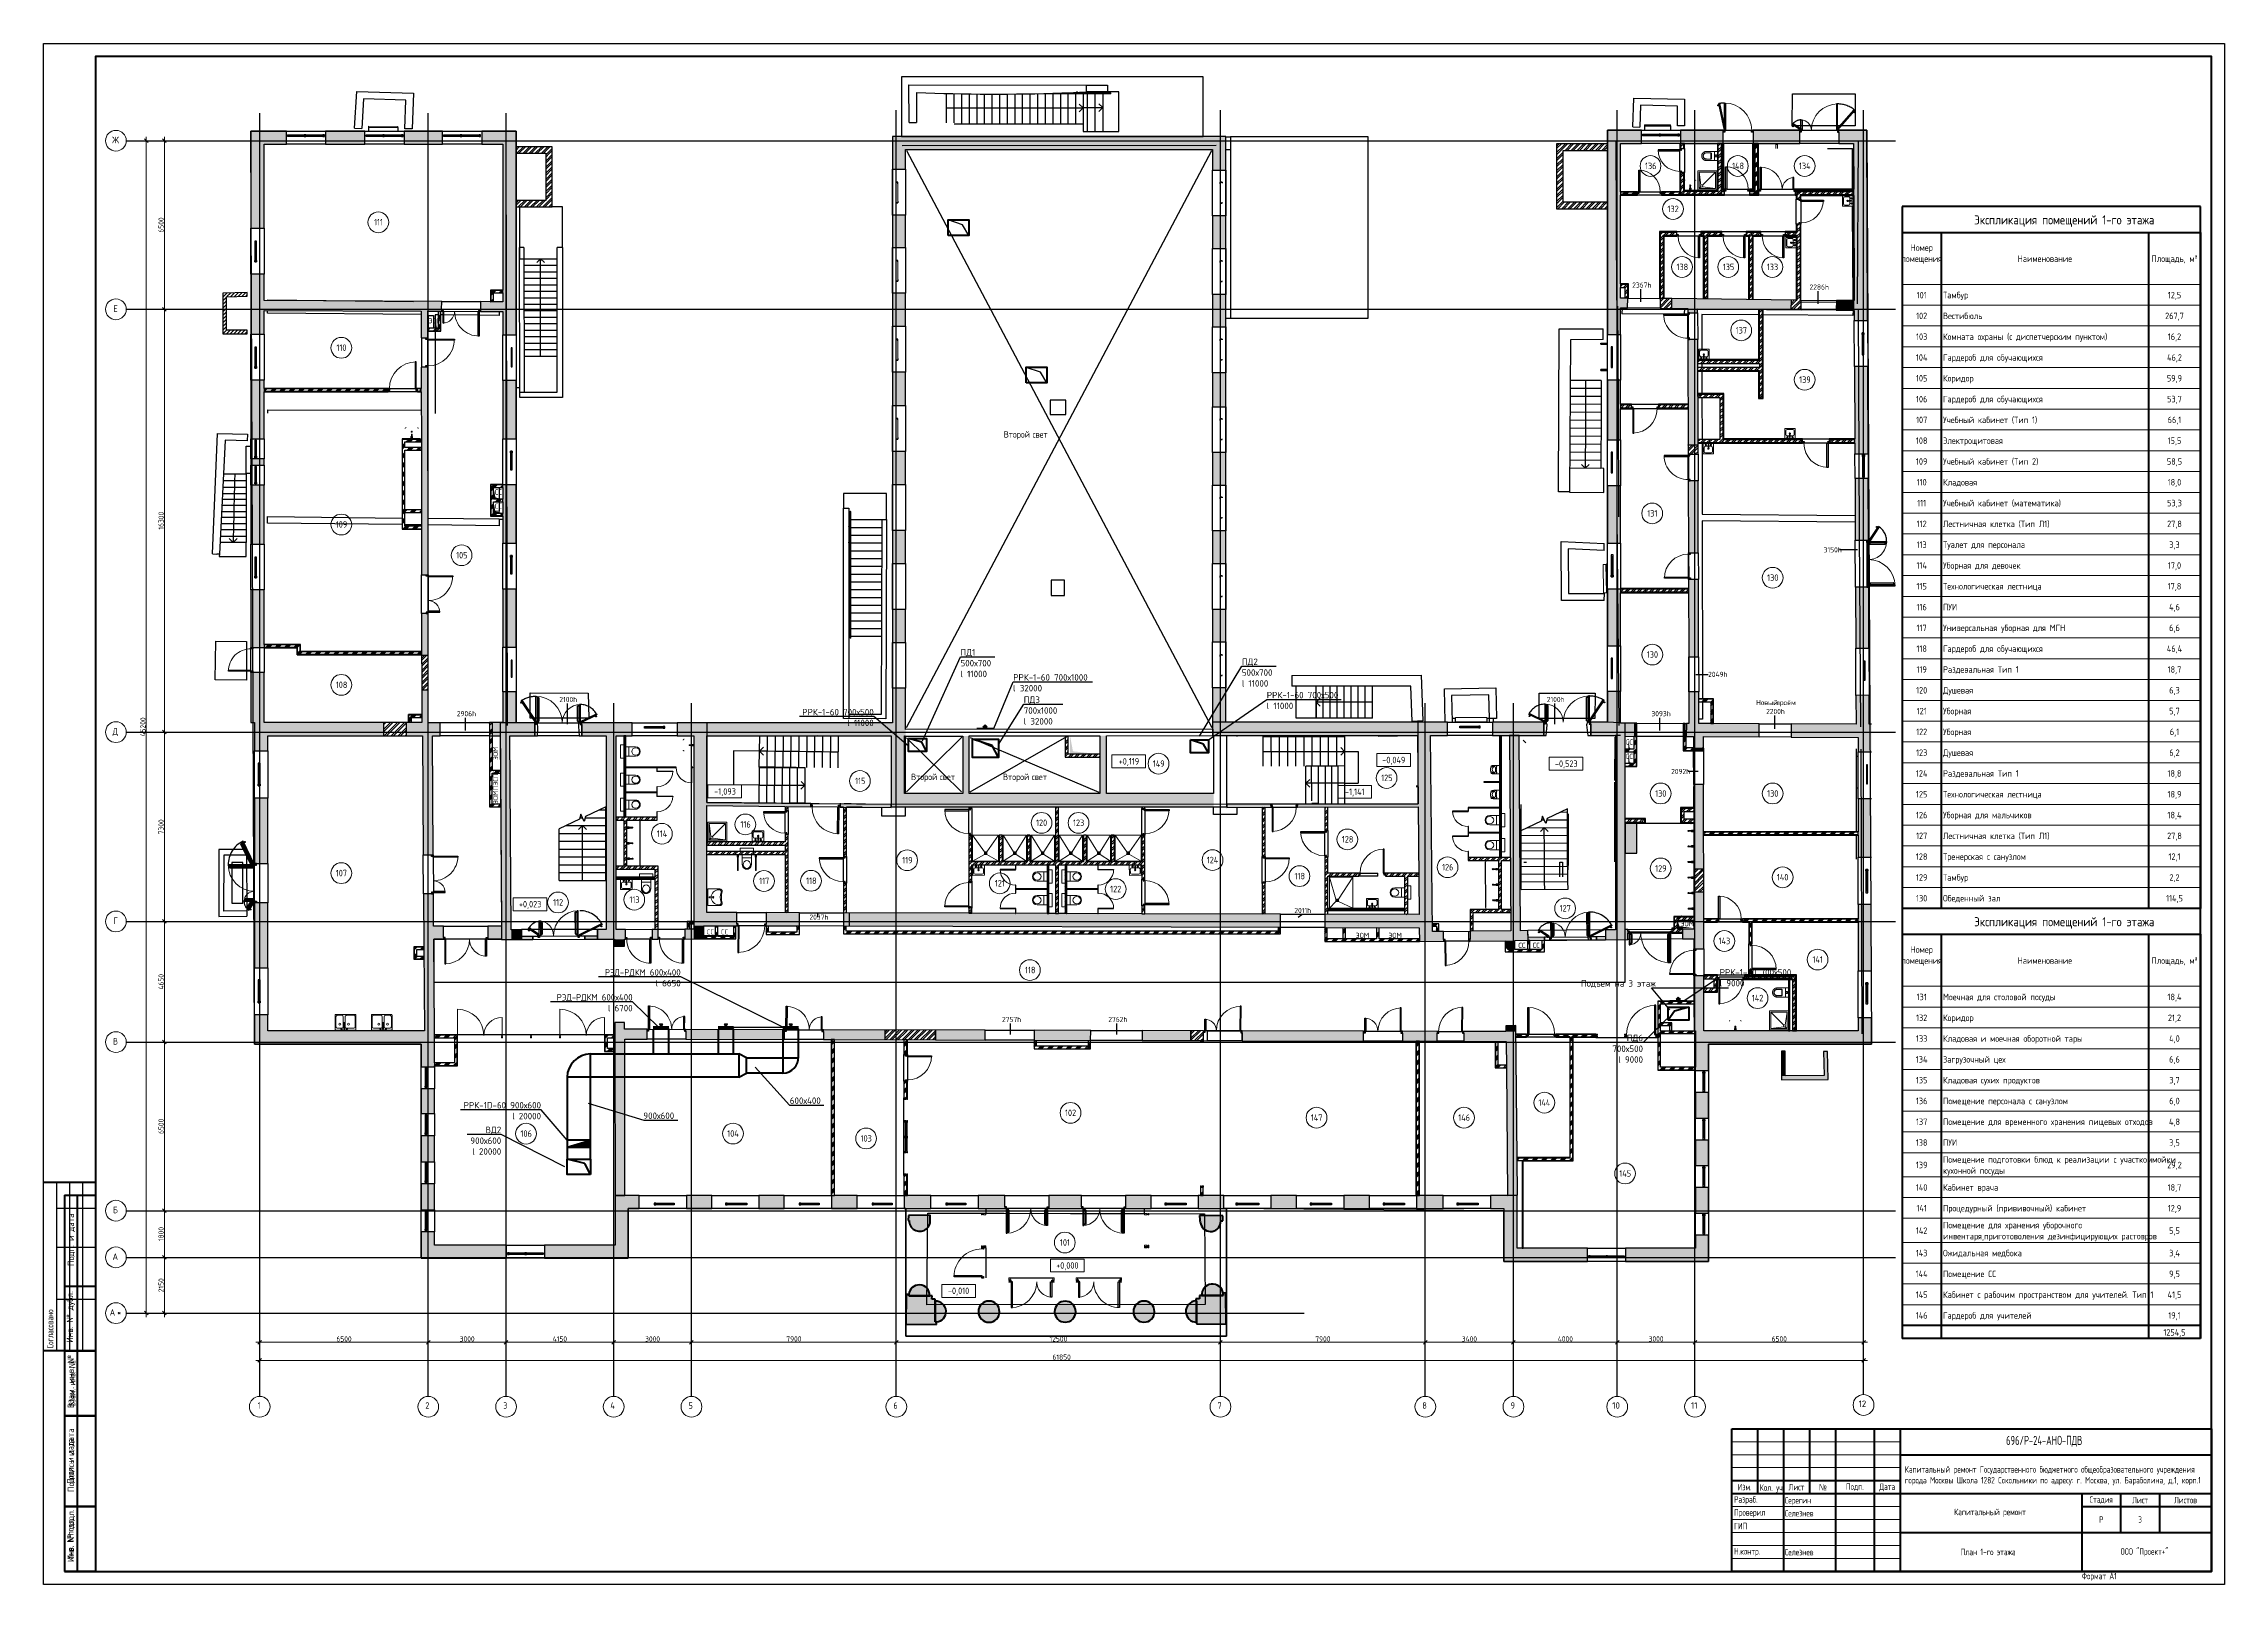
# Paper-space layout '1 этаж' of a CAD drawing. Header units: millimetres. Extents: x 30 to 871, y 21 to 615.
# The model-space entities are those that its viewports show. They can reach past a viewport. Long polylines and large blocks are cut down to what shows.
import ezdxf
from ezdxf import colors
from ezdxf.entities.mleader import LeaderData, LeaderLine
from ezdxf.enums import TextEntityAlignment as Align
from ezdxf.math import Vec2, Vec3

# ---------------------------------------------------------------- set-up
doc = ezdxf.new("R2010")
doc.units = ezdxf.units.MM
for name, pattern in [('ADSK_Линия сетки', [25, 20, -2.5, 0, -2.5]), ('ADSK_Сверху', [4.5, 3, -1.5]), ('ADSK_Снесено', [4.5, 3, -1.5]), ('ADSK_Штриховая_ш2 п1', [3, 2, -1]), ('ADSK_Штриховая_ш3 п1_5', [4.5, 3, -1.5])]:
    doc.linetypes.add(name, pattern=pattern)
for name, color, linetype, lineweight, true_color in [('_ Окна', 5, 'Continuous', 30, 0x0000ff), ('Линии', 7, 'Continuous', 9, 0x00a600), ('Линии разделители', 5, 'Continuous', 40, 0x0000ff), ('Обобщенные модели', 5, 'Continuous', 18, 0x0000ff), ('Стены внутренние', 5, 'Continuous', 18, 0x0000ff), ('Стены наружные', 1, 'ADSK_Снесено', 18, 0xff0000)]:
    doc.layers.add(name, color=color, linetype=linetype, lineweight=lineweight, true_color=true_color)
for name, color, linetype, lineweight in [('Аннотация', 7, 'Continuous', 9), ('Витраж', 251, 'Continuous', 18), ('Вытяжка', 5, 'Continuous', 60), ('Графика', 7, 'Continuous', 20), ('Двери', 251, 'Continuous', 18), ('ДУ', 5, 'Continuous', 50), ('Лестницы', 7, 'Continuous', 18), ('Марки помещений', 7, 'Continuous', 20), ('Оборудование', 251, 'Continuous', 18), ('Ограждение', 251, 'Continuous', 18), ('Окна', 251, 'Continuous', 18), ('Оси', 7, 'Continuous', 9), ('Отметки', 7, 'Continuous', 9), ('Перекрытие', 7, 'Continuous', 18), ('ПОДПОР', 1, 'Continuous', 50), ('Поручни', 7, 'Continuous', 9), ('Сантехника', 251, 'Continuous', 18), ('Сантехническое оборудование', 251, 'Continuous', 9), ('Стены', 7, 'Continuous', 18), ('Стены разрез', 7, 'Continuous', 40), ('Стрелки вверх', 7, 'Continuous', 18), ('Узлы', 7, 'Continuous', 18), ('Формат - Толстая линия', 7, 'Continuous', 50)]:
    doc.layers.add(name, color=color, linetype=linetype, lineweight=lineweight)
doc.layers.add('Формат - Тонкая линия', color=250, linetype='Continuous')
doc.layers.get('Витраж').off()
doc.styles.add('GOST Common_1', font='GOST Common_0.ttf', dxfattribs={"width": 0.9, "height": 200})
doc.styles.add('GOST Common_2', font='GOST Common_0.ttf', dxfattribs={"width": 0.9, "height": 250})
doc.styles.add('GOST Common_8', font='GOST Common_0.ttf', dxfattribs={"width": 0.9, "height": 3.5})
doc.styles.add('GOST Common_9', font='GOST Common_0.ttf', dxfattribs={"width": 0.9, "height": 2.5})
doc.styles.add('GOST-2.304_Type-B', font='GOST Common_0.ttf')
doc.styles.add('ISOCPEUR', font='isocpeur.ttf', dxfattribs={"height": 250})
doc.styles.add('TRAJECTORY_TEXT_AN', font='simplex.shx', dxfattribs={"width": 0.65, "height": 2.5})
doc.styles.add('TRAJECTORY_TEXT_STYLE', font='simplex.shx', dxfattribs={"width": 0.65})
doc.dimstyles.new('ADSK_Основной_2_мм_Округление_до_1_мм', dxfattribs={"dimscale": 304.8, "dimtxt": 201.142999, "dimasz": 0.463911, "dimexe": 0.492126, "dimexo": 0.492126, "dimgap": 0.098425, "dimtad": 1, "dimdec": 0, "dimdsep": 46, "dimtxsty": 'GOST Common_1', "dimblk1": 'OBLIQUE', "dimblk2": 'OBLIQUE', "dimsah": 1, "dimcen": 0.09, "dimdle": 0.492126, "dimazin": 2, "dimtfac": 1, "dimtdec": 4, "dimtix": 1, "dimtmove": 0, "dimatfit": 3, "dimfxl": 1, "dimtvp": 1, "dimtolj": 1, "dimtzin": 0, "dimlwd": 20, "dimlwe": 20, "dimarcsym": 2})
pattern_1 = [(45, (0, 0), (-70.71068, 70.71068), [])]
pattern_2 = [(45, (0, 0), (-117.8655, 117.8655), []), (45, (78.58, 0), (-117.8655, 117.8655), [])]
pattern_3 = [(45, (0, 0), (-179.6051, 179.6051), []), (45, (63.5, 0), (0, 359.2102), []), (45, (-63.5, 0), (0, 359.2102), [])]
pattern_4 = [(45, (0, 0), (-35.35534, 35.35534), []), (135, (0, 0), (-35.35534, -35.35534), [])]
pattern_5 = [(45, (0, 0), (-106.06602, 106.06602), []), (135, (0, 0), (-106.06602, -106.06602), [])]

psp = doc.layouts.new('1 этаж')

msp = doc.modelspace()

# ---------------------------------------------------------------- texts
at = {"lineweight": 25, "char_height": 250, "attachment_point": 1, "style": 'ISOCPEUR'}
for s, insert, width in [('\\fGOST Common|b0|i0|c204|p34|;\\W.9;Ж', (-11632.398, 43509.375), 389.62012), ('\\fGOST Common|b0|i0|c204|p34|;\\W.9;Е', (-11584.698, 37009.375), 274.17712), ('\\fGOST Common|b0|i0|c204|p34|;\\W.9;Д', (-11614.398, 20709.375), 346.329), ('\\fGOST Common|b0|i0|c204|p34|;\\W.9;Г', (-11584.698, 13409.375), 274.17712), ('\\fGOST Common|b0|i0|c204|p34|;\\W.9;В', (-11599.548, 8759.375), 310.25306), ('\\fGOST Common|b0|i0|c204|p34|;\\W.9;Б', (-11599.548, 2259.375), 310.25306), ('\\fGOST Common|b0|i0|c204|p34|;\\W.9;А', (-11614.398, 459.375), 346.329), ('\\fGOST Common|b0|i0|c204|p34|;\\W.9;А', (-11724.648, -1690.625), 346.329), ('\\fGOST Common|b0|i0|c204|p34|;\\W.9;*', (-11438.898, -1690.625), 266.96194), ('\\fGOST Common|b0|i0|c204|p34|;\\W.9;1', (-6018.32, -5280.063), 187.59487), ('\\fGOST Common|b0|i0|c204|p34|;\\W.9;2', (446.13, -5280.063), 274.17712), ('\\fGOST Common|b0|i0|c204|p34|;\\W.9;3', (3448.83, -5280.063), 266.96194), ('\\fGOST Common|b0|i0|c204|p34|;\\W.9;4', (7581.28, -5280.063), 310.25306), ('\\fGOST Common|b0|i0|c204|p34|;\\W.9;5', (10596.13, -5280.063), 274.17712), ('\\fGOST Common|b0|i0|c204|p34|;\\W.9;6', (18496.13, -5280.063), 274.17712), ('\\fGOST Common|b0|i0|c204|p34|;\\W.9;7', (30996.13, -5280.063), 274.17712), ('\\fGOST Common|b0|i0|c204|p34|;\\W.9;8', (38896.13, -5280.063), 274.17712), ('\\fGOST Common|b0|i0|c204|p34|;\\W.9;9', (42296.13, -5280.063), 274.17712), ('10', (46218.73, -5280.063), 461.772), ('11', (49254.28, -5280.063), 375.18975), ('12', (55718.73, -5212.254), 461.772)]:
    msp.add_mtext(s, dxfattribs=dict(at, insert=insert, width=width))
at = {"layer": 'Аннотация', "color": 251, "lineweight": 25, "true_color": 0x636466, "attachment_point": 1}
for s, insert, char_height, width, style in [('2367h', (46989.606, 37891.819), 200, 786.45544, 'GOST Common_1'), ('2286h', (53829.167, 37814.352), 200, 793.67063, 'GOST Common_1'), ('ЭОМ', (573.46, 36518.026), 200, 555.56944, 'GOST Common_1'), ('Второй', (22754.162, 32159.362), 250, 1248.22744, 'GOST Common_2'), ('свет', (23861.443, 32159.362), 250, 800.88581, 'GOST Common_2'), ('СС', (3119.421, 29914.544), 200, 317.46825, 'GOST Common_1'), ('СС', (3119.421, 29364.544), 200, 317.46825, 'GOST Common_1'), ('3150h', (54372.266, 27686.303), 200, 735.94912, 'GOST Common_1'), ('2049h', (49915.996, 22882.452), 200, 815.31619, 'GOST Common_1'), ('2100h', (5614.931, 21913.862), 200, 743.16431, 'GOST Common_1'), ('2100h', (43694.931, 21913.862), 200, 743.16431, 'GOST Common_1'), ('2906h', (1659.881, 21368.476), 200, 793.67063, 'GOST Common_1'), ('3093h', (47729.758, 21368.476), 200, 779.24025, 'GOST Common_1'), ('Новый', (51765.495, 21796.404), 200, 836.96175, 'GOST Common_1'), ('2200h', (52152.449, 21452.446), 200, 793.67063, 'GOST Common_1'), ('проём', (52521.542, 21796.404), 200, 815.31619, 'GOST Common_1'), ('СС', (46740.727, 20272.903), 200, 317.46825, 'GOST Common_1'), ('СС', (46740.727, 19722.903), 200, 317.46825, 'GOST Common_1'), ('Второй', (19180.664, 18955.53), 250, 1248.22744, 'GOST Common_2'), ('свет', (20287.946, 18955.53), 250, 800.88581, 'GOST Common_2'), ('Второй', (22726.436, 18955.53), 250, 1248.22744, 'GOST Common_2'), ('свет', (23833.717, 18955.53), 250, 800.88581, 'GOST Common_2'), ('2092h', (48490.808, 19139.457), 200, 793.67063, 'GOST Common_1'), ('2037h', (15260.182, 13523.671), 200, 786.45544, 'GOST Common_1'), ('2011h', (33960.581, 13780.686), 200, 692.658, 'GOST Common_1'), ('СС', (11302.5, 12955.402), 200, 317.46825, 'GOST Common_1'), ('СС', (11852.5, 12955.402), 200, 317.46825, 'GOST Common_1'), ('ЭОМ', (36325.924, 12819.473), 200, 555.56944, 'GOST Common_1'), ('ЭОМ', (37585.924, 12819.473), 200, 555.56944, 'GOST Common_1'), ('ЭОМ', (48854.322, 13268.959), 200, 555.56944, 'GOST Common_1'), ('СС', (42597.318, 12437.212), 200, 317.46825, 'GOST Common_1'), ('СС', (43147.318, 12437.212), 200, 317.46825, 'GOST Common_1'), ('2757h', (22684.421, 9578.996), 200, 793.67063, 'GOST Common_1'), ('2762h', (26784.421, 9578.996), 200, 793.67063, 'GOST Common_1')]:
    msp.add_mtext(s, dxfattribs=dict(at, insert=insert, char_height=char_height, width=width, style=style))
at = {"layer": 'Аннотация', "color": 251, "lineweight": 25, "true_color": 0x636466, "char_height": 200, "attachment_point": 1, "rotation": 90, "style": 'GOST Common_1'}
for s, insert, width in [('ЭОМ', (3050.209, 19480.88), 555.56944), ('ПЭСПЗ', (3050.209, 18309.342), 858.60731), ('ЭОМ', (3050.209, 17785.467), 555.56944)]:
    msp.add_mtext(s, dxfattribs=dict(at, insert=insert, width=width))
at = {"layer": 'Графика', "line_spacing_factor": 1.022761}
for s, insert, char_height, width, attachment_point, style in [('Экспликация помещений 1-го этажа', (63651.372, 40481.017), 350, 8375.3127, 2, 'GOST Common_8'), ('Номер\\Pпомещения', (58150.951, 39359.413), 250, 1418.02524, 2, 'GOST Common_9'), ('Наименование', (62900.951, 38933.263), 250, 2353.31849, 2, 'GOST Common_9'), ('Площадь, м\\fGOST Common|b0|i0|c238|p34|;\\W.9;²', (67900.951, 38933.263), 250, 2009.37194, 2, 'GOST Common_9'), ('101', (58150.951, 37530.042), 250, 458.5954, 2, 'GOST Common_9'), ('Тамбур', (58975.951, 37530.042), 250, 1203.81292, 1, 'GOST Common_9'), ('12,5', (67900.951, 37530.042), 250, 603.415, 2, 'GOST Common_9'), ('102', (58150.951, 36728.201), 250, 509.88567, 2, 'GOST Common_9'), ('Вестибюль', (58975.951, 36728.201), 250, 1783.09131, 1, 'GOST Common_9'), ('267,7', (67900.951, 36728.201), 250, 841.76392, 2, 'GOST Common_9'), ('103', (58150.951, 35926.36), 250, 509.88567, 2, 'GOST Common_9'), ('Комната охраны (с диспетчерским пунктом)', (58975.951, 35926.36), 250, 7259.08241, 1, 'GOST Common_9'), ('16,2', (67900.951, 35926.36), 250, 603.415, 2, 'GOST Common_9'), ('104', (58150.951, 35124.52), 250, 537.03935, 2, 'GOST Common_9'), ('Гардероб для обучающихся', (58975.951, 35124.52), 250, 4456.21975, 1, 'GOST Common_9'), ('46,2', (67900.951, 35124.52), 250, 681.85895, 2, 'GOST Common_9'), ('105', (58150.951, 34322.679), 250, 509.88567, 2, 'GOST Common_9'), ('Коридор', (58975.951, 34322.679), 250, 1336.56422, 1, 'GOST Common_9'), ('59,9', (67900.951, 34322.679), 250, 654.70527, 2, 'GOST Common_9'), ('106', (58150.951, 33520.838), 250, 509.88567, 2, 'GOST Common_9'), ('Гардероб для обучающихся', (58975.951, 33520.838), 250, 4456.21975, 1, 'GOST Common_9'), ('53,7', (67900.951, 33520.838), 250, 654.70527, 2, 'GOST Common_9'), ('107', (58150.951, 32718.998), 250, 509.88567, 2, 'GOST Common_9'), ('Учебный кабинет (Тип 1)', (58975.951, 32718.998), 250, 3976.50483, 1, 'GOST Common_9'), ('66,1', (67900.951, 32718.998), 250, 603.415, 2, 'GOST Common_9'), ('108', (58150.951, 31917.157), 250, 509.88567, 2, 'GOST Common_9'), ('Учебный кабинет (Тип 2)', (58975.951, 31115.316), 250, 4027.7951, 1, 'GOST Common_9'), ('Электрощитовая', (58975.951, 31917.157), 250, 2863.20416, 1, 'GOST Common_9'), ('15,5', (67900.951, 31917.157), 250, 603.415, 2, 'GOST Common_9'), ('109', (58150.951, 31115.316), 250, 509.88567, 2, 'GOST Common_9'), ('110', (58150.951, 30313.476), 250, 458.5954, 2, 'GOST Common_9'), ('Кладовая', (58975.951, 30313.476), 250, 1577.93022, 1, 'GOST Common_9'), ('58,5', (67900.951, 31115.316), 250, 654.70527, 2, 'GOST Common_9'), ('18,0', (67900.951, 30313.476), 250, 603.415, 2, 'GOST Common_9'), ('111', (58150.951, 29511.635), 250, 407.30512, 2, 'GOST Common_9'), ('Учебный кабинет (математика)', (58975.951, 29511.635), 250, 5273.84707, 1, 'GOST Common_9'), ('53,3', (67900.951, 29511.635), 250, 654.70527, 2, 'GOST Common_9'), ('112', (58150.951, 28709.794), 250, 458.5954, 2, 'GOST Common_9'), ('Лестничная клетка (Тип Л1)', (58975.951, 28709.794), 250, 4595.0052, 1, 'GOST Common_9'), ('27,8', (67900.951, 28709.794), 250, 654.70527, 2, 'GOST Common_9'), ('113', (58150.951, 27907.954), 250, 458.5954, 2, 'GOST Common_9'), ('Туалет для персонала', (58975.951, 27907.954), 250, 3692.89978, 1, 'GOST Common_9'), ('3,3', (67900.951, 27907.954), 250, 467.64662, 2, 'GOST Common_9'), ('114', (58150.951, 27106.113), 250, 485.74907, 2, 'GOST Common_9'), ('Уборная для девочек', (58975.951, 27106.113), 250, 3421.36303, 1, 'GOST Common_9'), ('17,0', (67900.951, 27106.113), 250, 603.415, 2, 'GOST Common_9'), ('115', (58150.951, 26304.272), 250, 458.5954, 2, 'GOST Common_9'), ('Технологическая лестница', (58975.951, 26304.272), 250, 4510.5271, 1, 'GOST Common_9'), ('17,8', (67900.951, 26304.272), 250, 603.415, 2, 'GOST Common_9'), ('116', (58150.951, 25502.432), 250, 458.5954, 2, 'GOST Common_9'), ('ПУИ', (58975.951, 25502.432), 250, 642.63697, 1, 'GOST Common_9'), ('4,6', (67900.951, 25502.432), 250, 494.8003, 2, 'GOST Common_9'), ('117', (58150.951, 24700.591), 250, 458.5954, 2, 'GOST Common_9'), ('Универсальная уборная для МГН', (58975.951, 24700.591), 250, 5310.05197, 1, 'GOST Common_9'), ('6,6', (67900.951, 24700.591), 250, 467.64662, 2, 'GOST Common_9'), ('118', (58150.951, 23898.75), 250, 458.5954, 2, 'GOST Common_9'), ('Гардероб для обучающихся', (58975.951, 23898.75), 250, 4456.21975, 1, 'GOST Common_9'), ('46,4', (67900.951, 23898.75), 250, 709.01262, 2, 'GOST Common_9'), ('119', (58150.951, 23096.91), 250, 458.5954, 2, 'GOST Common_9'), ('Раздевальная Тип 1', (58975.951, 23096.91), 250, 3252.40683, 1, 'GOST Common_9'), ('18,7', (67900.951, 23096.91), 250, 603.415, 2, 'GOST Common_9'), ('120', (58150.951, 22295.069), 250, 509.88567, 2, 'GOST Common_9'), ('Душевая', (58975.951, 22295.069), 250, 1445.17892, 1, 'GOST Common_9'), ('6,3', (67900.951, 22295.069), 250, 467.64662, 2, 'GOST Common_9'), ('121', (58150.951, 21493.228), 250, 458.5954, 2, 'GOST Common_9'), ('Уборная', (58975.951, 21493.228), 250, 1363.71789, 1, 'GOST Common_9'), ('5,7', (67900.951, 21493.228), 250, 467.64662, 2, 'GOST Common_9'), ('122', (58150.951, 20691.388), 250, 509.88567, 2, 'GOST Common_9'), ('Уборная', (58975.951, 20691.388), 250, 1363.71789, 1, 'GOST Common_9'), ('6,1', (67900.951, 20691.388), 250, 416.35635, 2, 'GOST Common_9'), ('123', (58150.951, 19889.547), 250, 509.88567, 2, 'GOST Common_9'), ('Душевая', (58975.951, 19889.547), 250, 1445.17892, 1, 'GOST Common_9'), ('6,2', (67900.951, 19889.547), 250, 467.64662, 2, 'GOST Common_9'), ('124', (58150.951, 19087.706), 250, 537.03935, 2, 'GOST Common_9'), ('Раздевальная Тип 1', (58975.951, 19087.706), 250, 3252.40683, 1, 'GOST Common_9'), ('18,8', (67900.951, 19087.706), 250, 603.415, 2, 'GOST Common_9'), ('125', (58150.951, 18285.866), 250, 509.88567, 2, 'GOST Common_9'), ('Технологическая лестница', (58975.951, 18285.866), 250, 4510.5271, 1, 'GOST Common_9'), ('18,9', (67900.951, 18285.866), 250, 603.415, 2, 'GOST Common_9'), ('126', (58150.951, 17484.025), 250, 509.88567, 2, 'GOST Common_9'), ('Уборная для мальчиков', (58975.951, 17484.025), 250, 3849.78768, 1, 'GOST Common_9'), ('18,4', (67900.951, 17484.025), 250, 630.56867, 2, 'GOST Common_9'), ('127', (58150.951, 16682.184), 250, 509.88567, 2, 'GOST Common_9'), ('Лестничная клетка (Тип Л1)', (58975.951, 16682.184), 250, 4595.0052, 1, 'GOST Common_9'), ('27,8', (67900.951, 16682.184), 250, 654.70527, 2, 'GOST Common_9'), ('128', (58150.951, 15880.344), 250, 509.88567, 2, 'GOST Common_9'), ('Тренерская с санузлом', (58975.951, 15880.344), 250, 3765.30958, 1, 'GOST Common_9'), ('12,1', (67900.951, 15880.344), 250, 552.12472, 2, 'GOST Common_9'), ('129', (58150.951, 15078.503), 250, 509.88567, 2, 'GOST Common_9'), ('Тамбур', (58975.951, 15078.503), 250, 1203.81292, 1, 'GOST Common_9'), ('2,2', (67900.951, 15078.503), 250, 467.64662, 2, 'GOST Common_9'), ('130', (58150.951, 14276.662), 250, 509.88567, 2, 'GOST Common_9'), ('Обеденный зал', (58975.951, 14276.662), 250, 2407.62584, 1, 'GOST Common_9'), ('114,5', (67900.951, 14276.662), 250, 766.33705, 2, 'GOST Common_9'), ('Экспликация помещений 1-го этажа', (63651.372, 13421.195), 350, 8375.3127, 2, 'GOST Common_8'), ('Номер\\Pпомещения', (58150.951, 12299.591), 250, 1418.02524, 2, 'GOST Common_9'), ('Наименование', (62900.951, 11873.441), 250, 2353.31849, 2, 'GOST Common_9'), ('Площадь, м\\fGOST Common|b0|i0|c238|p34|;\\W.9;²', (67900.951, 11873.441), 250, 2009.37194, 2, 'GOST Common_9'), ('131', (58150.951, 10470.22), 250, 458.5954, 2, 'GOST Common_9'), ('Моечная для столовой посуды', (58975.951, 10470.22), 250, 4884.64439, 1, 'GOST Common_9'), ('18,4', (67900.951, 10470.22), 250, 630.56867, 2, 'GOST Common_9'), ('132', (58150.951, 9668.379), 250, 509.88567, 2, 'GOST Common_9'), ('Коридор', (58975.951, 9668.379), 250, 1336.56422, 1, 'GOST Common_9'), ('21,2', (67900.951, 9668.379), 250, 603.415, 2, 'GOST Common_9'), ('133', (58150.951, 8866.539), 250, 509.88567, 2, 'GOST Common_9'), ('Кладовая и моечная оборотной тары', (58975.951, 8866.539), 250, 6097.50854, 1, 'GOST Common_9'), ('4,0', (67900.951, 8866.539), 250, 494.8003, 2, 'GOST Common_9'), ('134', (58150.951, 8064.698), 250, 537.03935, 2, 'GOST Common_9'), ('Загрузочный цех', (58975.951, 8064.698), 250, 2796.82851, 1, 'GOST Common_9'), ('6,6', (67900.951, 8064.698), 250, 467.64662, 2, 'GOST Common_9'), ('135', (58150.951, 7262.857), 250, 509.88567, 2, 'GOST Common_9'), ('Кладовая сухих продуктов', (58975.951, 7262.857), 250, 4413.9807, 1, 'GOST Common_9'), ('3,7', (67900.951, 7262.857), 250, 467.64662, 2, 'GOST Common_9'), ('136', (58150.951, 6461.016), 250, 509.88567, 2, 'GOST Common_9'), ('Помещение персонала с санузлом', (58975.951, 6461.016), 250, 5491.07647, 1, 'GOST Common_9'), ('6,0', (67900.951, 6461.016), 250, 467.64662, 2, 'GOST Common_9'), ('137', (58150.951, 5659.176), 250, 509.88567, 2, 'GOST Common_9'), ('Помещение для временного хранения пищевых отходов', (58975.951, 5659.176), 250, 9051.22494, 1, 'GOST Common_9'), ('4,8', (67900.951, 5659.176), 250, 494.8003, 2, 'GOST Common_9'), ('138', (58150.951, 4857.335), 250, 509.88567, 2, 'GOST Common_9'), ('Помещение подготовки блюд к реализации с участкоммойки кухонной посуды', (58975.951, 4205.84), 250, 8966.74684, 1, 'GOST Common_9'), ('ПУИ', (58975.951, 4857.335), 250, 642.63697, 1, 'GOST Common_9'), ('3,5', (67900.951, 4857.335), 250, 467.64662, 2, 'GOST Common_9'), ('139', (58150.951, 3992.764), 250, 509.88567, 2, 'GOST Common_9'), ('29,2', (67900.951, 3992.764), 250, 654.70527, 2, 'GOST Common_9'), ('140', (58150.951, 3128.194), 250, 537.03935, 2, 'GOST Common_9'), ('Кабинет врача', (58975.951, 3128.194), 250, 2501.15516, 1, 'GOST Common_9'), ('18,7', (67900.951, 3128.194), 250, 603.415, 2, 'GOST Common_9'), ('141', (58150.951, 2326.353), 250, 485.74907, 2, 'GOST Common_9'), ('Процедурный (прививочный) кабинет', (58975.951, 2326.353), 250, 6019.06459, 1, 'GOST Common_9'), ('12,9', (67900.951, 2326.353), 250, 603.415, 2, 'GOST Common_9'), ('142', (58150.951, 1461.782), 250, 537.03935, 2, 'GOST Common_9'), ('Помещение для хранения уборочного инвентаря,приготоволения дезинфицирующих растовров', (58975.951, 1674.857), 250, 8007.317, 1, 'GOST Common_9'), ('5,5', (67900.951, 1461.782), 250, 467.64662, 2, 'GOST Common_9'), ('143', (58150.951, 597.211), 250, 537.03935, 2, 'GOST Common_9'), ('Ожидальная медбока', (58975.951, 597.211), 250, 3463.60208, 1, 'GOST Common_9'), ('3,4', (67900.951, 597.211), 250, 494.8003, 2, 'GOST Common_9'), ('144', (58150.951, -204.629), 250, 564.19302, 2, 'GOST Common_9'), ('Помещение СС', (58975.951, -204.629), 250, 2286.94284, 1, 'GOST Common_9'), ('9,5', (67900.951, -204.629), 250, 467.64662, 2, 'GOST Common_9'), ('145', (58150.951, -1006.47), 250, 537.03935, 2, 'GOST Common_9'), ('Кабинет с рабочим пространством для учителей. Тип 1', (58975.951, -1006.47), 250, 9063.29324, 1, 'GOST Common_9'), ('41,5', (67900.951, -1006.47), 250, 630.56867, 2, 'GOST Common_9'), ('146', (58150.951, -1808.311), 250, 537.03935, 2, 'GOST Common_9'), ('Гардероб для учителей', (58975.951, -1808.311), 250, 3822.634, 1, 'GOST Common_9'), ('1254,5', (67900.951, -2459.806), 250, 1004.68597, 2, 'GOST Common_9'), ('19,1', (67900.951, -1808.311), 250, 552.12472, 2, 'GOST Common_9')]:
    msp.add_mtext(s, dxfattribs=dict(at, insert=insert, char_height=char_height, width=width, attachment_point=attachment_point, style=style))
at = {"layer": 'Марки помещений', "color": 251, "lineweight": 25, "true_color": 0x636466, "char_height": 250, "attachment_point": 1, "style": 'GOST Common_2'}
for s, insert, width in [('136', (47481.787, 42510.035), 526.70869), ('148', (50840.299, 42510.035), 548.35425), ('134', (53419.495, 42510.035), 548.35425), ('132', (48350.274, 40852.441), 526.70869), ('111', (-1531.51, 40339.29), 411.26569), ('138', (48697.688, 38616.591), 526.70869), ('135', (50479.9, 38616.591), 526.70869), ('133', (52178.831, 38616.591), 526.70869), ('137', (50978.752, 36172.432), 526.70869), ('110', (-2982.566, 35500.882), 468.98719), ('139', (53428.045, 34269.326), 526.70869), ('109', (-3006.416, 28686.581), 526.70869), ('131', (47570.482, 29116.643), 468.98719), ('105', (1632.689, 27502.18), 526.70869), ('130', (52192.786, 26635.864), 526.70869), ('130', (47552.062, 23672.402), 526.70869), ('108', (-3006.416, 22505.579), 526.70869), ('149', (28501.538, 19466.484), 548.35425), ('115', (17017.976, 18800.322), 468.98719), ('125', (37305.477, 18916.792), 526.70869), ('130', (47874.808, 18318.092), 526.70869), ('130', (52192.786, 18318.092), 526.70869), ('116', (12599.253, 17125.363), 468.98719), ('120', (23998.367, 17186.498), 526.70869), ('123', (25423.242, 17186.498), 526.70869), ('114', (9372.259, 16765.92), 490.63275), ('128', (35790.039, 16548.56), 526.70869), ('107', (-3006.416, 15247.181), 526.70869), ('119', (18837.233, 15744.116), 468.98719), ('124', (30582.596, 15750.635), 548.35425), ('126', (39655.369, 15473.254), 526.70869), ('129', (47874.808, 15428.135), 526.70869), ('117', (13317.744, 14944.116), 468.98719), ('118', (15131.996, 14951.149), 468.98719), ('121', (22408.99, 14853.74), 468.98719), ('122', (26857.072, 14632.007), 526.70869), ('118', (33968.169, 15131.822), 468.98719), ('140', (52569.114, 15086.635), 548.35425), ('112', (5375.236, 14117.181), 468.98719), ('113', (8315.465, 14223.538), 468.98719), ('127', (44188.823, 13888.853), 526.70869), ('143', (50320.75, 12629.994), 548.35425), ('141', (53939.492, 11914.719), 490.63275), ('118', (23571.275, 11509.983), 468.98719), ('142', (51603.268, 10429.479), 548.35425), ('102', (25115.236, 6004.752), 526.70869), ('144', (43371.273, 6399.594), 569.99981), ('106', (4116.457, 5203.07), 526.70869), ('104', (12090.279, 5207.07), 548.35425), ('147', (34594.767, 5819.123), 548.35425), ('146', (40280.552, 5819.123), 548.35425), ('103', (17231.859, 5019.115), 526.70869), ('145', (46491.774, 3667.979), 548.35425), ('101', (24918.591, 1006.21), 468.98719)]:
    msp.add_mtext(s, dxfattribs=dict(at, insert=insert, width=width))
at = {"layer": 'Отметки', "color": 251, "lineweight": 25, "true_color": 0x636466, "char_height": 250, "attachment_point": 1, "line_spacing_factor": 1.022761, "style": 'GOST Common_2'}
for s, insert, width in [('+0,119', (27185.023, 19554.996), 926.24202), ('-0,049', (37349.311, 19606.108), 1055.97624), ('-0,523', (44009.045, 19465.348), 1028.82257), ('-1,093', (11587.502, 18395.78), 977.53229), ('-1,141', (35914.517, 18380.88), 902.10542), ('+0,023', (4055.214, 14046.829), 1028.82257), ('+0,000', (24774.241, 120.063), 1028.82257), ('-0,010', (20601.01, -857.626), 977.53229)]:
    msp.add_mtext(s, dxfattribs=dict(at, insert=insert, width=width))

# ---------------------------------------------------------------- blocks, each defined once
blk = doc.blocks.new('ACAD_SPDS_TB_18')
at = {"linetype": 'Continuous', "lineweight": 60}
for p, q in [((-12, 145), (0, 145)), ((-12, 145), (-12, 0)), ((-7, 145), (-7, 0)), ((-12, 110), (0, 110)), ((-12, 85), (0, 85)), ((-12, 60), (0, 60)), ((-12, 25), (0, 25)), ((-12, 0), (0, 0))]:
    blk.add_line(p, q, dxfattribs=at)
at = {"linetype": 'Continuous', "lineweight": 30}
blk.add_line((0, 145), (0, 0), dxfattribs=at)
at = {"style": 'GOST-2.304_Type-B'}
for s, p in [('Подп. и дата', (-8.25, 117.77)), ('Инв. № дубл.', (-8.62, 88.14)), ('Взам. инв. №', (-8.25, 62.96)), ('. ', (-8.25, 70.58)), ('Подпись и дата', (-8.25, 30.64)), ('Инв. № подл.', (-8.25, 3.57))]:
    blk.add_text(s, height=2.5, rotation=90, dxfattribs=at).set_placement(p)
for tag, p in [('ПОДП_ДАТА_2', (-3.5, 127.5)), ('ИНВ_Н_ДУБЛ', (-3.65, 97.5)), ('ВЗАМ_ИНВ_Н', (-3.5, 71.94)), ('ПОДП_ДАТА_1', (-3.5, 42.5)), ('ИНВ_НОМ_ПОДЛ', (-3.5, 12.5))]:
    blk.add_attdef(tag, text='', height=2.5, rotation=90, dxfattribs=at).set_placement(p, align=Align.MIDDLE_CENTER)
at = {"style": 'GOST-2.304_Type-B', "flags": 1}
blk.add_attdef('ИДЕНТИФИКАТОР_НАДПИСИ', (-12.12, -11.58), '', height=2.5, dxfattribs=at)
blk = doc.blocks.new('Форма 3 ГОСТ 21.1101-2013')
at = {"lineweight": 50}
blk.add_lwpolyline([(0, 55), (185, 55), (185, 0), (0, 0)], close=True, dxfattribs=at)
for points in [[(10, 55), (10, 30)], [(20, 55), (20, 0)], [(30, 55), (30, 30)], [(40, 55), (40, 0)], [(55, 55), (55, 0)], [(65, 55), (65, 0)], [(65, 45), (185, 45)], [(0, 35), (65, 35)], [(0, 30), (65, 30)], [(65, 30), (185, 30)], [(135, 30), (135, 0)], [(150, 30), (150, 15)], [(165, 30), (165, 15)], [(135, 25), (185, 25)], [(65, 15), (185, 15)]]:
    blk.add_lwpolyline(points, dxfattribs=at)
for points in [[(0, 50), (65, 50)], [(0, 45), (65, 45)], [(0, 40), (65, 40)], [(0, 25), (65, 25)], [(0, 20), (65, 20)], [(0, 15), (65, 15)], [(0, 10), (65, 10)], [(0, 5), (65, 5)]]:
    blk.add_lwpolyline(points)
at = {"lineweight": 25, "char_height": 2.5, "attachment_point": 5, "style": 'TRAJECTORY_TEXT_STYLE'}
for s, insert, width in [('Изм.', (5, 32.5), 10), ('Лист', (25, 32.5), 10), ('{\\fArial|b0|i0|c0|p34;\\T0.9;№ }', (35, 32.5), 10), ('Подп.', (47.5, 32.5), 15), ('Дата', (60, 32.38), 10), ('Кол. уч', (15.27, 31.99), 10), ('Стадия', (142.5, 27.5), 15), ('Лист', (157.5, 27.5), 15), ('Листов', (175, 27.5), 20)]:
    blk.add_mtext(s, dxfattribs=dict(at, insert=insert, width=width))
blk = doc.blocks.new('Штамп согласования')
at = {"color": 0, "linetype": 'ByBlock', "lineweight": -2, "ltscale": 100}
blk.add_lwpolyline([(-20, 65), (-20, 0)], dxfattribs=at)
at = {"layer": 'Формат - Толстая линия', "ltscale": 100}
blk.add_lwpolyline([(-20, 65), (0, 65), (0, 0), (-20, 0)], dxfattribs=at)
at = {"layer": 'Формат - Тонкая линия', "ltscale": 100}
for points in [[(-15, 65), (-15, 0)], [(-10, 65), (-10, 0)], [(-5, 65), (-5, 0)], [(-15, 55), (0, 55)], [(-15, 40), (0, 40)], [(-15, 20), (0, 20)]]:
    blk.add_lwpolyline(points, dxfattribs=at)
at = {"color": 0, "linetype": 'ByBlock', "lineweight": -2, "ltscale": 100, "insert": (-17.5, 1), "char_height": 2.5, "width": 65, "attachment_point": 4, "rotation": 90, "style": 'TRAJECTORY_TEXT_AN'}
blk.add_mtext('Согласовано', dxfattribs=at)
blk = doc.blocks.new('*U2395')
at = {"lineweight": 50}
for p, q in [((-833, 90), (-833, 5)), ((-821, 65), (-833, 65)), ((-821, 30), (-833, 30)), ((-821, 5), (-833, 5))]:
    blk.add_line(p, q, dxfattribs=at)
for p, q in [((-828, 90), (-828, 5)), ((-55, 35), (-5, 35)), ((-40, 20), (-25, 20))]:
    blk.add_line(p, q)
at = {"color": 253, "ltscale": 0.003}
blk.add_lwpolyline([(-841, 0), (0, 0), (0, 594), (-841, 594)], close=True, dxfattribs=at)
at = {"lineweight": 50}
blk.add_lwpolyline([(-821, 5), (-5, 5), (-5, 589), (-821, 589)], close=True, dxfattribs=at)
blk.add_blockref('Штамп согласования', (-821, 90))
at = {"lineweight": 40}
blk.add_blockref('Форма 3 ГОСТ 21.1101-2013', (-190, 5), dxfattribs=at)
at = {"lineweight": 25, "char_height": 2.5, "attachment_point": 5, "rotation": 90, "style": 'TRAJECTORY_TEXT_STYLE'}
for s, insert, width in [('Взам. инв. {\\fArial|b0|i0|c0|p34;№}', (-830, 77.5), 25), ('Подп. и дата', (-830.5, 47.5), 35), ('Инв. №подл.', (-830.5, 17.5), 25)]:
    blk.add_mtext(s, dxfattribs=dict(at, insert=insert, width=width))
at = {"lineweight": 15, "char_height": 2.5, "width": 73.5055, "attachment_point": 1, "style": 'TRAJECTORY_TEXT_STYLE'}
for s, insert in [('Разраб.', (-189.08, 34)), ('Проверил', (-189.08, 29)), ('ГИП', (-189.08, 23.72)), ('Н.контр.', (-189.08, 14))]:
    blk.add_mtext(s, dxfattribs=dict(at, insert=insert))
at = {"style": 'TRAJECTORY_TEXT_STYLE', "width": 0.65}
for tag, height, p in [('ШИФР', 3.5, (-65.22, 55.26)), ('ПРОЕКТ', 2.5, (-64.59, 41.83))]:
    blk.add_attdef(tag, text='', height=height, dxfattribs=at).set_placement(p, align=Align.MIDDLE_CENTER)
for tag, p in [('РАЗРАБОТАЛ', (-169.55, 31.18)), ('ПРОВЕРИЛ', (-169.55, 26.18)), ('ГИП', (-169.64, 21.09)), ('Н.КОНТР', (-169.55, 11.18))]:
    blk.add_attdef(tag, p, '', height=2.5, dxfattribs=at)
for tag, p, height, flags in [('ДАТА', (-134.86, 31.1), 2, 2), ('ДАТА', (-134.86, 26.1), 2, 2), ('ДАТА', (-134.86, 21.1), 2, 2), ('ДАТА', (-134.86, 11.1), 2, 2), ('ФОРМАТ_ЛИСТА', (-55, 1.96), 2.5, 12)]:
    blk.add_attdef(tag, p, '', height=height, dxfattribs=dict(at, flags=flags))
at = {"style": 'TRAJECTORY_TEXT_STYLE', "width": 0.65, "flags": 8}
for tag, p in [('ОБЪЕКТ', (-90, 27.5)), ('СТАДИЯ', (-47.5, 25)), ('ЛИСТ', (-32.5, 25)), ('ЛИСТОВ', (-15, 25)), ('ЧЕРТЕЖ', (-90, 12.5)), ('ОРГАНИЗАЦИЯ', (-30, 12.5))]:
    blk.add_attdef(tag, text='', height=2.5, dxfattribs=at).set_placement(p, align=Align.MIDDLE_CENTER)
blk = doc.blocks.new('Витраж-тент со смещением вовне - 60мм 30 сдвиг-1466949-01 План 1-го этажа маркировочный')
at = {"layer": '_ Окна', "color": 161, "linetype": 'ADSK_Сверху', "true_color": 0xaaaaff}
for p, q in [((-400, 25), (-400, -45)), ((-400, 25), (-371, 25)), ((-400, -45), (-400, 25)), ((400, 25), (370, 25)), ((400, -45), (400, 25)), ((400, -45), (400, 25)), ((-340, -45), (-400, -45)), ((-340, -35), (-340, -45)), ((340, -35), (340, -45)), ((340, -45), (400, -45))]:
    blk.add_line(p, q, dxfattribs=at)
at = {"layer": 'Окна', "color": 161, "linetype": 'ADSK_Сверху', "true_color": 0xaaaaff}
blk.add_line((-340, -45), (340, -45), dxfattribs=at)
blk = doc.blocks.new('Витраж-тент со смещением вовне - 60мм 30 сдвиг-V7-01 План 1-го этажа маркировочный')
at = {"layer": '_ Окна', "color": 161, "linetype": 'ADSK_Сверху', "true_color": 0xaaaaff}
for p, q in [((-400, 25), (-400, -45)), ((-400, 25), (-370, 25)), ((-400, -45), (-400, 25)), ((400, 25), (370, 25)), ((400, -45), (400, 25)), ((400, -45), (400, 25)), ((-340, -45), (-400, -45)), ((-340, -35), (-340, -45)), ((340, -35), (340, -45)), ((340, -45), (400, -45))]:
    blk.add_line(p, q, dxfattribs=at)
at = {"layer": 'Окна', "color": 161, "linetype": 'ADSK_Сверху', "true_color": 0xaaaaff}
blk.add_line((-340, -45), (340, -45), dxfattribs=at)
blk = doc.blocks.new('Витраж-тент со смещением вовне - 60мм 30 сдвиг-1467065-01 План 1-го этажа маркировочный')
at = {"layer": '_ Окна', "color": 161, "linetype": 'ADSK_Сверху', "true_color": 0xaaaaff}
for p, q in [((-400, 25), (-400, -45)), ((-400, 25), (-370, 25)), ((-400, -45), (-400, 25)), ((400, 25), (370, 25)), ((400, -45), (400, 25)), ((400, -45), (400, 25)), ((-340, -45), (-400, -45)), ((-340, -35), (-340, -45)), ((340, -35), (340, -45)), ((340, -45), (400, -45))]:
    blk.add_line(p, q, dxfattribs=at)
at = {"layer": 'Окна', "color": 161, "linetype": 'ADSK_Сверху', "true_color": 0xaaaaff}
blk.add_line((-340, -45), (340, -45), dxfattribs=at)
blk = doc.blocks.new('Витраж-тент - 75мм-2075144-01 План 1-го этажа маркировочный')
at = {"layer": '_ Окна', "color": 161, "linetype": 'ADSK_Сверху', "true_color": 0xaaaaff}
for p, q in [((-887.5, 25), (-812.5, 25)), ((-812.5, 25), (-812.5, -45)), ((887.5, 25), (812.5, 25)), ((812.5, 25), (812.5, -45)), ((-812.5, -45), (-887.5, -45)), ((-812.5, -10), (812.5, -10)), ((812.5, -45), (887.5, -45))]:
    blk.add_line(p, q, dxfattribs=at)
at = {"layer": 'Окна', "color": 161, "linetype": 'ADSK_Сверху', "true_color": 0xaaaaff}
for p, q in [((812.5, 25), (-812.5, 25)), ((-812.5, -45), (812.5, -45))]:
    blk.add_line(p, q, dxfattribs=at)
blk = doc.blocks.new('AC_Окно_1Створка - 1131_5х1445h-807733-01 План 1-го этажа маркировочный')
at = {"layer": 'Линии', "color": 8, "lineweight": 18, "true_color": 0x808080}
for p, q in [((528, 444), (-604, 444)), ((-604, 444), (-604, 409)), ((528, 409), (528, 444))]:
    blk.add_line(p, q, dxfattribs=at)
blk = doc.blocks.new('AC_Окно_1Створка - 1091_5х1319h-807647-01 План 1-го этажа маркировочный')
at = {"layer": 'Линии', "color": 8, "lineweight": 18, "true_color": 0x808080}
for p, q in [((508, 408), (-584, 408)), ((-584, 408), (-584, 298)), ((-584, 298), (-584, 263)), ((-584, 298), (-549, 298)), ((-584, 298), (508, 298)), ((-564, 298), (-484, 298)), ((-484, 298), (-484, 296)), ((448, 278), (368, 278)), ((408, 298), (408, 278)), ((488, 298), (408, 298)), ((448, 276), (448, 278)), ((508, 298), (473, 298)), ((488, 275), (488, 298)), ((508, 298), (508, 408)), ((508, 298), (508, 239))]:
    blk.add_line(p, q, dxfattribs=at)
blk = doc.blocks.new('AC_Окно_1Створка - 996х1491h-807720-01 План 1-го этажа маркировочный')
at = {"layer": 'Линии', "color": 8, "lineweight": 18, "true_color": 0x808080}
for p, q in [((-536, -442), (-536, -477)), ((-536, -477), (460, -477)), ((460, -477), (460, -442))]:
    blk.add_line(p, q, dxfattribs=at)
blk = doc.blocks.new('Портик главного входа - Портик главного входа-658663-01 План 1-го этажа маркировочный')
at = {"layer": 'Стены', "true_color": 0xc0c0c0}
h = blk.add_hatch(color=9, dxfattribs=at)
h.paths.add_polyline_path([(22181, -2195), (22252, -2189), (22321, -2170), (22385, -2140), (22443, -2100), (22494, -2049), (22534, -1991), (22564, -1927), (22583, -1858), (22589, -1787), (22583, -1717), (22564, -1648), (22534, -1584), (22494, -1525), (22443, -1475), (22385, -1435), (22321, -1404), (22252, -1386), (22181, -1380), (22111, -1386), (22042, -1404), (21977, -1435), (21919, -1475), (21869, -1525), (21828, -1584), (21798, -1648), (21780, -1717), (21774, -1787), (21780, -1858), (21798, -1927), (21828, -1991), (21869, -2049), (21919, -2100), (21977, -2140), (22042, -2170), (22111, -2189)])
h.paths.add_polyline_path([(25122, -2192), (25193, -2186), (25261, -2168), (25325, -2138), (25383, -2097), (25433, -2047), (25474, -1990), (25504, -1924), (25522, -1857), (25528, -1787), (25522, -1716), (25504, -1648), (25474, -1584), (25433, -1526), (25383, -1476), (25325, -1435), (25261, -1406), (25193, -1387), (25122, -1381), (25052, -1387), (24984, -1406), (24920, -1435), (24862, -1476), (24812, -1526), (24771, -1584), (24741, -1648), (24723, -1716), (24717, -1787), (24723, -1857), (24741, -1925), (24771, -1990), (24812, -2047), (24862, -2097), (24920, -2138), (24984, -2168), (25052, -2186)])
h.paths.add_polyline_path([(28160, -2192), (28230, -2186), (28299, -2168), (28363, -2138), (28421, -2097), (28472, -2047), (28512, -1989), (28542, -1924), (28561, -1856), (28567, -1785), (28561, -1714), (28542, -1646), (28512, -1581), (28472, -1523), (28421, -1473), (28363, -1432), (28299, -1402), (28230, -1384), (28160, -1378), (28089, -1384), (28020, -1402), (27956, -1432), (27898, -1473), (27848, -1523), (27806, -1584), (27777, -1648), (27759, -1714), (27753, -1785), (27759, -1856), (27777, -1924), (27807, -1989), (27848, -2047), (27898, -2097), (27956, -2138), (28020, -2168), (28089, -2186)])
h.paths.add_polyline_path([(30185, -2190), (30185, -1372), (30158, -1372), (30088, -1383), (30022, -1405), (29960, -1438), (29905, -1481), (29858, -1532), (29820, -1592), (29793, -1656), (29778, -1724), (29774, -1794), (29782, -1864), (29802, -1931), (29834, -1994), (29875, -2050), (29925, -2099), (29983, -2138), (30047, -2167), (30115, -2184), (30184, -2190)])
h.paths.add_polyline_path([(20154, -2185), (20155, -2185), (20224, -2174), (20290, -2152), (20351, -2118), (20405, -2074), (20451, -2022), (20487, -1962), (20513, -1898), (20526, -1829), (20528, -1760), (20518, -1691), (20496, -1624), (20463, -1563), (20420, -1508), (20368, -1462), (20309, -1425), (20244, -1399), (20176, -1384), (20106, -1382), (20106, -2185)])
h.paths.add_polyline_path([(19810, -1170), (19897, -1170), (19892, -1101), (19876, -1034), (19848, -970), (19810, -912), (19763, -861), (19707, -819), (19646, -788), (19580, -767), (19511, -757), (19442, -760), (19374, -774), (19309, -800), (19250, -836), (19198, -882), (19154, -935), (19121, -996), (19098, -1061), (19086, -1130), (19086, -1170), (19763, -1170)])
h.paths.add_polyline_path([(30425, -1168), (31215, -1168), (31215, -1066), (31197, -1001), (31168, -937), (31128, -879), (31080, -828), (31023, -786), (30960, -755), (30893, -734), (30824, -725), (30753, -727), (30685, -741), (30619, -767), (30559, -803), (30506, -848), (30461, -902), (30425, -963), (30400, -1029), (30387, -1098), (30385, -1168), (30400, -1168)])
h.paths.add_polyline_path([(30758, 1304), (30825, 1316), (30888, 1338), (30947, 1371), (30999, 1413), (31044, 1464), (31078, 1521), (31104, 1590), (31116, 1650), (31118, 1718), (31205, 1718), (31205, 1911), (30304, 1921), (30314, 1755), (30321, 1699), (30333, 1644), (30351, 1590), (30375, 1527), (30409, 1469), (30452, 1417), (30503, 1374), (30562, 1340), (30625, 1317), (30691, 1305)])
h.paths.add_polyline_path([(19486, 1312), (19555, 1314), (19623, 1327), (19688, 1352), (19748, 1387), (19800, 1432), (19845, 1485), (19880, 1545), (19904, 1610), (19916, 1678), (19917, 1748), (19911, 1929), (19074, 1927), (19071, 1732), (19106, 1731), (19110, 1662), (19125, 1594), (19152, 1530), (19189, 1472), (19235, 1420), (19290, 1378), (19351, 1345), (19417, 1323)])
h = blk.add_hatch(color=9, dxfattribs=at)
h.paths.add_polyline_path([(20154, -2285), (20154, -2185), (20106, -2185), (20106, -1382), (20102, -1300), (19983, -1306), (19986, -1172), (19848, -1170), (19086, -1170), (19086, -1130), (18984, -1129), (18973, -2272), (20106, -2284)])
h.paths.add_polyline_path([(31336, -2266), (31336, -2266), (31314, -1066), (31215, -1069), (31215, -1168), (30385, -1168), (30304, -1169), (30306, -1290), (30158, -1290), (30158, -1372), (30185, -1372), (30185, -2260), (31215, -2265)])
at = {"layer": 'Стены разрез'}
for p, q in [((19074, 1927), (19071, 1732)), ((19071, 1732), (19106, 1731)), ((19911, 1929), (19074, 1927)), ((19917, 1748), (19911, 1929)), ((31205, 1911), (30304, 1921)), ((30304, 1921), (30314, 1755)), ((31118, 1718), (31205, 1717)), ((31205, 1717), (31205, 1911)), ((18984, -1129), (18973, -2272)), ((19086, -1130), (18984, -1129)), ((19086, -1170), (19086, -1130)), ((19086, -1130), (19086, -1170)), ((19897, -1170), (19086, -1170)), ((19086, -1170), (19897, -1170)), ((19986, -1172), (19897, -1170)), ((19983, -1306), (19986, -1172)), ((20102, -1300), (19983, -1306)), ((20106, -1382), (20102, -1300)), ((20106, -2185), (20106, -1382)), ((20106, -1382), (20106, -2185)), ((30306, -1290), (30158, -1290)), ((30158, -1290), (30158, -1372)), ((30158, -1372), (30185, -1372)), ((30185, -1372), (30158, -1372)), ((30185, -1372), (30185, -2190)), ((30185, -2190), (30185, -1372)), ((30385, -1168), (30304, -1169)), ((30304, -1169), (30306, -1290)), ((31215, -1168), (30385, -1168)), ((30385, -1168), (31215, -1168)), ((31314, -1066), (31215, -1069)), ((31215, -1069), (31215, -1168)), ((31215, -1168), (31215, -1069)), ((31336, -2266), (31314, -1066)), ((18973, -2272), (20154, -2285)), ((20155, -2185), (20106, -2185)), ((20106, -2185), (20155, -2185)), ((20154, -2285), (20155, -2185)), ((30185, -2190), (30184, -2260)), ((30184, -2260), (31336, -2266))]:
    blk.add_line(p, q, dxfattribs=at)
for centre, radius, start, end in [((19512, 1717), 406, 178.05607, 4.24261), ((30861, 1792), 548, 183.94139, 201.66112), ((30728, 1694), 391, 195.38577, 3.47541), ((19491, -1163), 406, 358.96666, 175.34079), ((30803, -1143), 419, 10.20533, 183.45873), ((20126, -1784), 402, 274.04885, 92.8494), ((22181, -1787), 408, 0, 180), ((25122, -1787), 406, 0, 180), ((28160, -1785), 407, 0, 180), ((30183, -1781), 409, 93.55764, 270.22397), ((22181, -1787), 408, 180, 360), ((25122, -1787), 406, 180, 360), ((28160, -1785), 407, 180, 360)]:
    blk.add_arc(centre, radius, start, end, dxfattribs=at)
blk = doc.blocks.new('Типовая двутавровая балка _АСТО 20-93_ Балки - 130х360мм-784091-01 План 1-го этажа маркировочный')
at = {"layer": 'Линии', "color": 252, "lineweight": 18, "true_color": 0x979797}
for q in [(-3082, 3), (-2935, 67)]:
    blk.add_line((-3082, 67), q, dxfattribs=at)
at = {"layer": 'Линии', "color": 8, "lineweight": 18, "true_color": 0x808080}
for p, q in [((-3082, 0), (-3082, 67)), ((-3082, 67), (-2935, 67)), ((-2935, 3), (-3082, 3))]:
    blk.add_line(p, q, dxfattribs=at)
at = {"layer": 'Линии', "color": 252, "lineweight": 18, "true_color": 0x8c8c8c}
for p, q in [((-3082, 67), (-3082, 15)), ((-3082, 15), (-3082, 67)), ((-2935, 67), (-3082, 67)), ((-3082, 67), (-2935, 67)), ((-3082, 3), (-3082, 15)), ((-3082, 3), (-3082, 15)), ((-3082, 3), (-3082, 0))]:
    blk.add_line(p, q, dxfattribs=at)
blk = doc.blocks.new('Балки подвала - Балки подвала-787291-01 План 1-го этажа маркировочный')
at = {"layer": 'Линии', "color": 8, "lineweight": 18, "true_color": 0x808080}
blk.add_line((55637, 18132), (55637, 17969), dxfattribs=at)
at = {"layer": 'Линии', "color": 252, "lineweight": 18, "true_color": 0x8c8c8c}
for p, q in [((55637, 18031), (55637, 18132)), ((55637, 17969), (55637, 18031))]:
    blk.add_line(p, q, dxfattribs=at)
blk = doc.blocks.new('Типовая двутавровая балка _АСТО 20-93_ Балки - 75х140мм-790341-01 План 1-го этажа маркировочный')
at = {"layer": 'Линии', "color": 8, "lineweight": 18, "true_color": 0x808080}
for p, q in [((736, 3), (698, 3)), ((699, 37), (736, 37)), ((736, 37), (736, 0))]:
    blk.add_line(p, q, dxfattribs=at)
at = {"layer": 'Линии', "color": 252, "lineweight": 18, "true_color": 0x8c8c8c}
for p, q in [((736, 37), (699, 37)), ((699, 37), (736, 37)), ((736, 37), (736, 15)), ((736, 15), (736, 37)), ((736, 15), (736, 3)), ((736, 15), (736, 3)), ((736, 0), (736, 3))]:
    blk.add_line(p, q, dxfattribs=at)
at = {"layer": 'Линии', "color": 252, "lineweight": 18, "true_color": 0x979797}
for p in [(699, 37), (736, 3)]:
    blk.add_line(p, (736, 37), dxfattribs=at)
blk = doc.blocks.new('Типовая двутавровая балка _АСТО 20-93_ Балки - 75х140мм-790745-01 План 1-го этажа маркировочный')
at = {"layer": 'Линии', "color": 252, "lineweight": 18, "true_color": 0x979797}
for p, q in [((-730, 5), (-730, 3)), ((-730, -3), (-730, -37)), ((-725, -38), (730, -38)), ((730, -38), (730, -25))]:
    blk.add_line(p, q, dxfattribs=at)
at = {"layer": 'Линии', "color": 8, "lineweight": 18, "true_color": 0x808080}
for p, q in [((-730, -37), (-730, 5)), ((-652, 3), (-730, 3)), ((-354, -3), (-730, -3)), ((-725, -38), (730, -38)), ((730, -25), (730, -38))]:
    blk.add_line(p, q, dxfattribs=at)
at = {"layer": 'Линии', "color": 252, "lineweight": 18, "true_color": 0x8c8c8c}
for p, q in [((-730, 3), (-730, 4)), ((-730, 3), (-730, 4)), ((-730, 3), (-730, -3)), ((-730, -15), (-730, -3)), ((-730, -15), (-730, -3)), ((-730, -37), (-730, -15)), ((-730, -15), (-730, -37)), ((-725, -38), (730, -38)), ((-725, -38), (730, -38)), ((730, -38), (730, -25)), ((730, -25), (730, -38))]:
    blk.add_line(p, q, dxfattribs=at)
blk = doc.blocks.new('AC_Окно_1Створка - 1198х1166h-807538-01 План 1-го этажа маркировочный')
at = {"layer": 'Линии', "color": 8, "lineweight": 18, "true_color": 0x808080}
for p, q in [((560.9, 250), (-637.1, 250)), ((-637.1, 250), (-637.1, 215)), ((560.9, 215), (560.9, 250))]:
    blk.add_line(p, q, dxfattribs=at)
blk = doc.blocks.new('Тип перил - Перила_Внутренний_-1199498-01 План 1-го этажа маркировочный')
at = {"layer": 'Ограждение'}
for p, q in [((23454, 45162), (25944, 45159)), ((25944, 45199), (24996, 45200)), ((26566, 45199), (25944, 45199)), ((25944, 45159), (26566, 45159)), ((26868, 45199), (26579, 45199)), ((26579, 45159), (26868, 45159)), ((26868, 45177), (26868, 45182))]:
    blk.add_line(p, q, dxfattribs=at)
at = {"layer": 'Ограждение', "flags": 128}
for points in [[(26579, 45199), (26578, 45199), (26577, 45199), (26576, 45199), (26575, 45199), (26573, 45199), (26572, 45199), (26571, 45199), (26570, 45199), (26569, 45199), (26568, 45199), (26567, 45199), (26566, 45199)], [(26566, 45159), (26567, 45159), (26568, 45159), (26569, 45159), (26571, 45159), (26572, 45159), (26573, 45159), (26574, 45159), (26575, 45159), (26576, 45159), (26578, 45159), (26579, 45159), (26579, 45159)]]:
    blk.add_lwpolyline(points, dxfattribs=at)
blk = doc.blocks.new('Тип перил - D40-138916-01 План 1-го этажа маркировочный')
at = {"layer": 'Ограждение', "flags": 128}
for points in [[(20, 0), (20, 1), (20, 2), (20, 2), (20, 3), (20, 4), (19, 5), (19, 6), (19, 6), (19, 7), (18, 8), (18, 9), (18, 9), (17, 10), (17, 11), (17, 11), (16, 12), (16, 13), (15, 13), (14, 14), (14, 14), (13, 15), (13, 15), (12, 16), (11, 16), (11, 17), (10, 17), (9, 18), (9, 18), (8, 18), (7, 19), (6, 19), (6, 19), (5, 19), (4, 20), (3, 20), (3, 20), (2, 20), (1, 20), (0, 20), (0, 20)], [(0, -20), (1, -20), (2, -20), (2, -20), (3, -20), (4, -20), (5, -19), (6, -19), (6, -19), (7, -19), (8, -18), (9, -18), (9, -18), (10, -17), (11, -17), (11, -17), (12, -16), (13, -16), (13, -15), (14, -14), (14, -14), (15, -13), (15, -13), (16, -12), (16, -11), (17, -11), (17, -10), (18, -9), (18, -9), (18, -8), (19, -7), (19, -6), (19, -6), (19, -5), (20, -4), (20, -3), (20, -3), (20, -2), (20, -1), (20, 0), (20, 0)]]:
    blk.add_lwpolyline(points, dxfattribs=at)
blk = doc.blocks.new('Тип перил - Перила_Внутренний_-V22-01 План 1-го этажа маркировочный')
at = {"layer": 'Ограждение'}
for p, q in [((23454, 45162), (25935, 45159)), ((25002, 45200), (25935, 45199)), ((25935, 45199), (26557, 45199)), ((25935, 45159), (26557, 45159)), ((26579, 45199), (26557, 45199)), ((26579, 45159), (26557, 45159)), ((26579, 45199), (26868, 45199)), ((26579, 45159), (26868, 45159)), ((26868, 45199), (26868, 45159))]:
    blk.add_line(p, q, dxfattribs=at)
blk = doc.blocks.new('Тип перил - Перила_Внутренний_-1199754-01 План 1-го этажа маркировочный')
at = {"layer": 'Ограждение', "flags": 128}
for points in [[(26571, 45199), (26570, 45199), (26569, 45199), (26568, 45199), (26567, 45199), (26566, 45199)], [(26566, 45159), (26567, 45159), (26568, 45159), (26569, 45159), (26571, 45159)], [(26579, 45199), (26578, 45199), (26577, 45199), (26576, 45199), (26575, 45199), (26573, 45199), (26572, 45199)], [(26572, 45159), (26573, 45159), (26574, 45159), (26575, 45159), (26576, 45159), (26578, 45159), (26579, 45159), (26579, 45159)]]:
    blk.add_lwpolyline(points, dxfattribs=at)
blk = doc.blocks.new('Тип перил - D40-V23-01 План 1-го этажа маркировочный')
at = {"layer": 'Ограждение', "flags": 128}
for points in [[(20, 0), (20, 1), (20, 2), (20, 2), (20, 3), (20, 4), (19, 5), (19, 6), (19, 6), (19, 7), (18, 8), (18, 9), (18, 9), (17, 10), (17, 11), (17, 11), (16, 12), (16, 13), (15, 13), (14, 14), (14, 14), (13, 15), (13, 15), (12, 16), (11, 16), (11, 17), (10, 17), (9, 18), (9, 18), (8, 18), (7, 19), (6, 19), (6, 19), (5, 19)], [(10, -17), (11, -17), (11, -17), (12, -16), (13, -16), (13, -15), (14, -14), (14, -14), (15, -13), (15, -13), (16, -12), (16, -11), (17, -11), (17, -10), (18, -9), (18, -9), (18, -8), (19, -7), (19, -6), (19, -6), (19, -5), (20, -4), (20, -3), (20, -3), (20, -2), (20, -1), (20, 0), (20, 0)], [(6, -19), (6, -19), (7, -19), (8, -18), (9, -18), (9, -18)]]:
    blk.add_lwpolyline(points, dxfattribs=at)
blk = doc.blocks.new('Тип перил - Перила_Внутренний_-V24-01 План 1-го этажа маркировочный')
at = {"layer": 'Ограждение'}
for p, q in [((26579, 45199), (26566, 45199)), ((26579, 45159), (26566, 45159))]:
    blk.add_line(p, q, dxfattribs=at)
blk = doc.blocks.new('ADSK_Ограждение_Опоры_Г_образная - D15 высота60 консоль80-139754-01 План 1-го этажа маркировочный')
at = {"layer": 'Линии', "color": 8, "lineweight": 18, "true_color": 0x808080}
for p, q in [((-7.5, 20), (-7.5, 80)), ((0, 80), (-7.5, 80)), ((7.5, 80), (0, 80)), ((7.5, 80), (7.5, 20))]:
    blk.add_line(p, q, dxfattribs=at)
blk = doc.blocks.new('ADSK_Ограждение_Опоры_Г_образная - D15 высота60 консоль80-V25-01 План 1-го этажа маркировочный')
at = {"layer": 'Ограждение'}
for p, q in [((-7.5, 20), (-7.5, 80)), ((0, 80), (-7.5, 80)), ((7.5, 80), (0, 80)), ((7.5, 80), (7.5, 20))]:
    blk.add_line(p, q, dxfattribs=at)
blk = doc.blocks.new('ADSK_Ограждение_Опоры_Г_образная - D15 высота60 консоль80-V26-01 План 1-го этажа маркировочный')
at = {"layer": 'Ограждение'}
for p, q in [((0, 80), (-8, 80)), ((-8, 20), (-8, 80)), ((8, 80), (0, 80)), ((8, 80), (8, 20))]:
    blk.add_line(p, q, dxfattribs=at)
blk = doc.blocks.new('Тип перил - Перила_Внутренний_-1199917-01 План 1-го этажа маркировочный')
at = {"layer": 'Ограждение'}
for p, q in [((16842, 29050), (16837, 29050)), ((16837, 24200), (16842, 24200))]:
    blk.add_line(p, q, dxfattribs=at)
at = {"layer": 'Ограждение', "flags": 128}
for points in [[(16819, 28762), (16819, 28761), (16819, 28760), (16819, 28758), (16819, 28757), (16819, 28756), (16819, 28755), (16819, 28754), (16819, 28753), (16819, 28752), (16819, 28750), (16819, 28749), (16819, 28748)], [(16859, 28748), (16859, 28749), (16859, 28750), (16859, 28752), (16859, 28753), (16859, 28754), (16859, 28755), (16859, 28756), (16859, 28757), (16859, 28759), (16859, 28760), (16859, 28761), (16859, 28762)]]:
    blk.add_lwpolyline(points, dxfattribs=at)
blk = doc.blocks.new('Тип перил - D40-V27-01 План 1-го этажа маркировочный')
at = {"layer": 'Ограждение', "flags": 128}
for points in [[(20, 0), (20, 1), (20, 2), (20, 2), (20, 3), (20, 4), (19, 5), (19, 6), (19, 6), (19, 7), (18, 8), (18, 9), (18, 9), (17, 10), (17, 11), (17, 11), (16, 12), (16, 13), (15, 13), (14, 14), (14, 14), (13, 15), (13, 15), (12, 16), (11, 16), (11, 17), (10, 17), (9, 18), (9, 18), (8, 18), (7, 19), (6, 19), (6, 19), (5, 19), (4, 20), (3, 20), (3, 20), (2, 20), (1, 20), (0, 20), (0, 20)], [(0, -20), (1, -20), (2, -20), (2, -20), (3, -20), (4, -20), (5, -19), (6, -19), (6, -19), (7, -19), (8, -18), (9, -18), (9, -18), (10, -17), (11, -17), (11, -17), (12, -16), (13, -16), (13, -15), (14, -14), (14, -14), (15, -13), (15, -13), (16, -12), (16, -11), (17, -11), (17, -10), (18, -9), (18, -9), (18, -8), (19, -7), (19, -6), (19, -6), (19, -5), (20, -4), (20, -3), (20, -3), (20, -2), (20, -1), (20, 0), (20, 0)]]:
    blk.add_lwpolyline(points, dxfattribs=at)
blk = doc.blocks.new('Тип перил - D40-V28-01 План 1-го этажа маркировочный')
at = {"layer": 'Ограждение', "flags": 128}
for points in [[(20, 0), (20, 1), (20, 2), (20, 2), (20, 3), (20, 4), (19, 5), (19, 6), (19, 6), (19, 7), (18, 8), (18, 9), (18, 9), (17, 10), (17, 11), (17, 11), (16, 12), (16, 13), (15, 13), (14, 14), (14, 14), (13, 15), (13, 15), (12, 16), (11, 16), (11, 17), (10, 17), (9, 18), (9, 18), (8, 18), (7, 19), (6, 19), (6, 19), (5, 19), (4, 20), (3, 20), (3, 20), (2, 20), (1, 20), (0, 20), (0, 20)], [(0, -20), (1, -20), (2, -20), (2, -20), (3, -20), (4, -20), (5, -19), (6, -19), (6, -19), (7, -19), (8, -18), (9, -18), (9, -18), (10, -17), (11, -17), (11, -17), (12, -16), (13, -16), (13, -15), (14, -14), (14, -14), (15, -13), (15, -13), (16, -12), (16, -11), (17, -11), (17, -10), (18, -9), (18, -9), (18, -8), (19, -7), (19, -6), (19, -6), (19, -5), (20, -4), (20, -3), (20, -3), (20, -2), (20, -1), (20, 0), (20, 0)]]:
    blk.add_lwpolyline(points, dxfattribs=at)
blk = doc.blocks.new('Тип перил - Перила_Внутренний_-V29-01 План 1-го этажа маркировочный')
at = {"layer": 'Ограждение'}
for p, q in [((16819, 29050), (16859, 29050)), ((16819, 28762), (16819, 29050)), ((16819, 28762), (16819, 28739)), ((16819, 24511), (16819, 28739)), ((16859, 28762), (16859, 29050)), ((16859, 28762), (16859, 28739)), ((16859, 24511), (16859, 28739)), ((16819, 24488), (16819, 24511)), ((16819, 24200), (16819, 24488)), ((16859, 24488), (16859, 24511)), ((16859, 24200), (16859, 24488)), ((16819, 24200), (16859, 24200))]:
    blk.add_line(p, q, dxfattribs=at)
blk = doc.blocks.new('Тип перил - Перила_Внутренний_-1199930-01 План 1-го этажа маркировочный')
at = {"layer": 'Ограждение', "flags": 128}
for points in [[(16819, 28762), (16819, 28761), (16819, 28760), (16819, 28758), (16819, 28757), (16819, 28756), (16819, 28755)], [(16819, 28753), (16819, 28752), (16819, 28750), (16819, 28749), (16819, 28748)], [(16859, 28755), (16859, 28756), (16859, 28757), (16859, 28759), (16859, 28760), (16859, 28761), (16859, 28762)], [(16859, 28748), (16859, 28749), (16859, 28750), (16859, 28752), (16859, 28753)]]:
    blk.add_lwpolyline(points, dxfattribs=at)
blk = doc.blocks.new('Тип перил - Перила_Внутренний_-V30-01 План 1-го этажа маркировочный')
at = {"layer": 'Ограждение'}
for p, q in [((16819, 28762), (16819, 28748)), ((16859, 28762), (16859, 28748))]:
    blk.add_line(p, q, dxfattribs=at)
blk = doc.blocks.new('ADSK_Ограждение_Опоры_Г_образная - D15 высота60 консоль80-V31-01 План 1-го этажа маркировочный')
at = {"layer": 'Линии', "color": 8, "lineweight": 18, "true_color": 0x808080}
for p, q in [((-7.5, 20), (-7.5, 60)), ((7.5, 60), (7.5, 20))]:
    blk.add_line(p, q, dxfattribs=at)
blk = doc.blocks.new('ADSK_Ограждение_Опоры_Г_образная - D15 высота60 консоль80-V32-01 План 1-го этажа маркировочный')
at = {"layer": 'Линии', "color": 8, "lineweight": 18, "true_color": 0x808080}
for p, q in [((-7.5, 20), (-7.5, 80)), ((0, 80), (-7.5, 80)), ((7.5, 80), (0, 80)), ((7.5, 80), (7.5, 20))]:
    blk.add_line(p, q, dxfattribs=at)
blk = doc.blocks.new('Витраж-тент со смещением вовне - 60мм 30 сдвиг-1466941-01 План 1-го этажа маркировочный')
at = {"layer": '_ Окна'}
for p, q in [((-379, 25), (-379, -45)), ((-379, 25), (-319, 25)), ((-379, -45), (-379, 25)), ((-319, 25), (-319, -45)), ((379, 25), (319, 25)), ((319, 25), (319, -45)), ((379, -45), (379, 25)), ((379, -45), (379, 25)), ((-319, -45), (-379, -45)), ((-319, -10), (319, -10)), ((319, -45), (379, -45))]:
    blk.add_line(p, q, dxfattribs=at)
at = {"layer": 'Окна'}
for p, q in [((319, 25), (-319, 25)), ((-319, -45), (319, -45))]:
    blk.add_line(p, q, dxfattribs=at)
blk = doc.blocks.new('Витраж-тент со смещением вовне - 60мм 30 сдвиг-1466942-01 План 1-го этажа маркировочный')
at = {"layer": '_ Окна'}
for p, q in [((-440, 25), (-440, -45)), ((-440, 25), (-380, 25)), ((-440, -45), (-440, 25)), ((-380, 25), (-380, -45)), ((440, 25), (380, 25)), ((380, 25), (380, -45)), ((440, -45), (440, 25)), ((440, -45), (440, 25)), ((-380, -45), (-440, -45)), ((-380, -10), (380, -10)), ((380, -45), (440, -45))]:
    blk.add_line(p, q, dxfattribs=at)
at = {"layer": 'Окна'}
for p, q in [((380, 25), (-380, 25)), ((-380, -45), (380, -45))]:
    blk.add_line(p, q, dxfattribs=at)
blk = doc.blocks.new('Витраж-тент со смещением вовне - 60мм 30 сдвиг-1466943-01 План 1-го этажа маркировочный')
at = {"layer": '_ Окна'}
for p, q in [((-400, 25), (-400, -45)), ((-400, 25), (-340, 25)), ((-400, -45), (-400, 25)), ((-340, 25), (-340, -45)), ((400, 25), (340, 25)), ((340, 25), (340, -45)), ((400, -45), (400, 25)), ((400, -45), (400, 25)), ((-340, -45), (-400, -45)), ((-340, -10), (340, -10)), ((340, -45), (400, -45))]:
    blk.add_line(p, q, dxfattribs=at)
at = {"layer": 'Окна'}
for p, q in [((340, 25), (-340, 25)), ((-340, -45), (340, -45))]:
    blk.add_line(p, q, dxfattribs=at)
blk = doc.blocks.new('Витраж-тент со смещением вовне - 60мм 30 сдвиг-1466944-01 План 1-го этажа маркировочный')
at = {"layer": '_ Окна'}
for p, q in [((-339, 25), (-339, -45)), ((-339, 25), (-279, 25)), ((-339, -45), (-339, 25)), ((-279, 25), (-279, -45)), ((339, 25), (279, 25)), ((279, 25), (279, -45)), ((339, -45), (339, 25)), ((339, -45), (339, 25)), ((-279, -45), (-339, -45)), ((-279, -10), (279, -10)), ((279, -45), (339, -45))]:
    blk.add_line(p, q, dxfattribs=at)
at = {"layer": 'Окна'}
for p, q in [((279, 25), (-279, 25)), ((-279, -45), (279, -45))]:
    blk.add_line(p, q, dxfattribs=at)
blk = doc.blocks.new('Витраж-тент со смещением вовне - 60мм 34 сдвиг-2061971-01 План 1-го этажа маркировочный')
at = {"layer": '_ Окна'}
for p, q in [((-352, 25), (-352, -45)), ((-352, 25), (-292, 25)), ((-352, -45), (-352, 25)), ((-292, 25), (-292, -45)), ((352, 25), (292, 25)), ((292, 25), (292, -45)), ((352, -45), (352, 25)), ((352, -45), (352, 25)), ((-292, -45), (-352, -45)), ((-292, -10), (292, -10)), ((292, -45), (352, -45))]:
    blk.add_line(p, q, dxfattribs=at)
at = {"layer": 'Окна'}
for p, q in [((292, 25), (-292, 25)), ((-292, -45), (292, -45))]:
    blk.add_line(p, q, dxfattribs=at)
blk = doc.blocks.new('Витраж-тент со смещением вовне - 60мм 34 сдвиг-2061973-01 План 1-го этажа маркировочный')
at = {"layer": '_ Окна'}
for p, q in [((-357, 25), (-357, -45)), ((-357, 25), (-297, 25)), ((-357, -45), (-357, 25)), ((-297, 25), (-297, -45)), ((357, 25), (297, 25)), ((297, 25), (297, -45)), ((357, -45), (357, 25)), ((357, -45), (357, 25)), ((-297, -45), (-357, -45)), ((-297, -10), (297, -10)), ((297, -45), (357, -45))]:
    blk.add_line(p, q, dxfattribs=at)
at = {"layer": 'Окна'}
for p, q in [((297, 25), (-297, 25)), ((-297, -45), (297, -45))]:
    blk.add_line(p, q, dxfattribs=at)
blk = doc.blocks.new('Витраж-стеклопакет - Глухой стеклопакет 40мм-1233085-01 План 1-го этажа маркировочный')
at = {"layer": '_ Окна'}
for p, q in [((370, 20), (-370, 20)), ((-370, 20), (-370, -20)), ((370, -20), (370, 20)), ((-370, -20), (370, -20))]:
    blk.add_line(p, q, dxfattribs=at)
blk = doc.blocks.new('Витраж-тент со смещением вовне - 60мм 30 сдвиг-1466947-01 План 1-го этажа маркировочный')
at = {"layer": '_ Окна'}
for p, q in [((-357.5, 25), (-357.5, -45)), ((-357.5, 25), (-297.5, 25)), ((-357.5, -45), (-357.5, 25)), ((-297.5, 25), (-297.5, -45)), ((357.5, 25), (297.5, 25)), ((297.5, 25), (297.5, -45)), ((357.5, -45), (357.5, 25)), ((357.5, -45), (357.5, 25)), ((-297.5, -45), (-357.5, -45)), ((-297.5, -10), (297.5, -10)), ((297.5, -45), (357.5, -45))]:
    blk.add_line(p, q, dxfattribs=at)
at = {"layer": 'Окна'}
for p, q in [((297.5, 25), (-297.5, 25)), ((-297.5, -45), (297.5, -45))]:
    blk.add_line(p, q, dxfattribs=at)
blk = doc.blocks.new('Витраж-стеклопакет - Глухой стеклопакет 40мм-1236814-01 План 1-го этажа маркировочный')
at = {"layer": '_ Окна'}
for p, q in [((327.5, 20), (-327.5, 20)), ((-327.5, 20), (-327.5, -20)), ((327.5, -20), (327.5, 20)), ((-327.5, -20), (327.5, -20))]:
    blk.add_line(p, q, dxfattribs=at)
blk = doc.blocks.new('Витраж-тент со смещением вовне - 60мм 30 сдвиг-2061572-01 План 1-го этажа маркировочный')
at = {"layer": '_ Окна'}
for p, q in [((-395, 25), (-395, -45)), ((-395, 25), (-335, 25)), ((-395, -45), (-395, 25)), ((-335, 25), (-335, -45)), ((395, 25), (335, 25)), ((335, 25), (335, -45)), ((395, -45), (395, 25)), ((395, -45), (395, 25)), ((-335, -45), (-395, -45)), ((-335, -10), (335, -10)), ((335, -45), (395, -45))]:
    blk.add_line(p, q, dxfattribs=at)
at = {"layer": 'Окна'}
for p, q in [((335, 25), (-335, 25)), ((-335, -45), (335, -45))]:
    blk.add_line(p, q, dxfattribs=at)
blk = doc.blocks.new('Витраж-стеклопакет - Глухой стеклопакет 40мм-1243042-01 План 1-го этажа маркировочный')
at = {"layer": '_ Окна'}
for p, q in [((395, 20), (-395, 20)), ((-395, 20), (-395, -20)), ((395, -20), (395, 20)), ((-395, -20), (395, -20))]:
    blk.add_line(p, q, dxfattribs=at)
blk = doc.blocks.new('Витраж-тент со смещением вовне - 60мм 30 сдвиг-1466951-01 План 1-го этажа маркировочный')
at = {"layer": '_ Окна'}
for p, q in [((-425, 25), (-425, -45)), ((-425, 25), (-365, 25)), ((-425, -45), (-425, 25)), ((-365, 25), (-365, -45)), ((425, 25), (365, 25)), ((365, 25), (365, -45)), ((425, -45), (425, 25)), ((425, -45), (425, 25)), ((-365, -45), (-425, -45)), ((-365, -10), (365, -10)), ((365, -45), (425, -45))]:
    blk.add_line(p, q, dxfattribs=at)
at = {"layer": 'Окна'}
for p, q in [((365, 25), (-365, 25)), ((-365, -45), (365, -45))]:
    blk.add_line(p, q, dxfattribs=at)
blk = doc.blocks.new('Витраж-тент со смещением вовне - 60мм 34 сдвиг-2061685-01 План 1-го этажа маркировочный')
at = {"layer": '_ Окна'}
for p, q in [((-349.5, 25), (-349.5, -45)), ((-349.5, 25), (-289.5, 25)), ((-349.5, -45), (-349.5, 25)), ((-289.5, 25), (-289.5, -45)), ((349.5, 25), (289.5, 25)), ((289.5, 25), (289.5, -45)), ((349.5, -45), (349.5, 25)), ((349.5, -45), (349.5, 25)), ((-289.5, -45), (-349.5, -45)), ((-289.5, -10), (289.5, -10)), ((289.5, -45), (349.5, -45))]:
    blk.add_line(p, q, dxfattribs=at)
at = {"layer": 'Окна'}
for p, q in [((289.5, 25), (-289.5, 25)), ((-289.5, -45), (289.5, -45))]:
    blk.add_line(p, q, dxfattribs=at)
blk = doc.blocks.new('Витраж-тент со смещением вовне - 60мм 34 сдвиг-2061687-01 План 1-го этажа маркировочный')
at = {"layer": '_ Окна'}
for p, q in [((-359.5, 25), (-359.5, -45)), ((-359.5, 25), (-299.5, 25)), ((-359.5, -45), (-359.5, 25)), ((-299.5, 25), (-299.5, -45)), ((359.5, 25), (299.5, 25)), ((299.5, 25), (299.5, -45)), ((359.5, -45), (359.5, 25)), ((359.5, -45), (359.5, 25)), ((-299.5, -45), (-359.5, -45)), ((-299.5, -10), (299.5, -10)), ((299.5, -45), (359.5, -45))]:
    blk.add_line(p, q, dxfattribs=at)
at = {"layer": 'Окна'}
for p, q in [((299.5, 25), (-299.5, 25)), ((-299.5, -45), (299.5, -45))]:
    blk.add_line(p, q, dxfattribs=at)
blk = doc.blocks.new('Витраж-тент со смещением вовне - 60мм 30 сдвиг-1466954-01 План 1-го этажа маркировочный')
at = {"layer": '_ Окна'}
for p, q in [((-429, 25), (-429, -45)), ((-429, 25), (-369, 25)), ((-429, -45), (-429, 25)), ((-369, 25), (-369, -45)), ((429, 25), (369, 25)), ((369, 25), (369, -45)), ((429, -45), (429, 25)), ((429, -45), (429, 25)), ((-369, -45), (-429, -45)), ((-369, -10), (369, -10)), ((369, -45), (429, -45))]:
    blk.add_line(p, q, dxfattribs=at)
at = {"layer": 'Окна'}
for p, q in [((369, 25), (-369, 25)), ((-369, -45), (369, -45))]:
    blk.add_line(p, q, dxfattribs=at)
blk = doc.blocks.new('Витраж-тент со смещением вовне - 60мм 34 сдвиг-1466945-01 План 1-го этажа маркировочный')
at = {"layer": '_ Окна'}
for p, q in [((-352, 25), (-352, -45)), ((-352, 25), (-292, 25)), ((-352, -45), (-352, 25)), ((-292, 25), (-292, -45)), ((352, 25), (292, 25)), ((292, 25), (292, -45)), ((352, -45), (352, 25)), ((352, -45), (352, 25)), ((-292, -45), (-352, -45)), ((-292, -10), (292, -10)), ((292, -45), (352, -45))]:
    blk.add_line(p, q, dxfattribs=at)
at = {"layer": 'Окна'}
for p, q in [((292, 25), (-292, 25)), ((-292, -45), (292, -45))]:
    blk.add_line(p, q, dxfattribs=at)
blk = doc.blocks.new('Витраж-тент со смещением вовне - 60мм 34 сдвиг-1466955-01 План 1-го этажа маркировочный')
at = {"layer": '_ Окна'}
for p, q in [((-332, 25), (-332, -45)), ((-332, 25), (-272, 25)), ((-332, -45), (-332, 25)), ((-272, 25), (-272, -45)), ((332, 25), (272, 25)), ((272, 25), (272, -45)), ((332, -45), (332, 25)), ((332, -45), (332, 25)), ((-272, -45), (-332, -45)), ((-272, -10), (272, -10)), ((272, -45), (332, -45))]:
    blk.add_line(p, q, dxfattribs=at)
at = {"layer": 'Окна'}
for p, q in [((272, 25), (-272, 25)), ((-272, -45), (272, -45))]:
    blk.add_line(p, q, dxfattribs=at)
blk = doc.blocks.new('Витраж-тент со смещением вовне - 60мм 30 сдвиг-1466956-01 План 1-го этажа маркировочный')
at = {"layer": '_ Окна'}
for p, q in [((-410, 25), (-410, -45)), ((-410, 25), (-350, 25)), ((-410, -45), (-410, 25)), ((-350, 25), (-350, -45)), ((410, 25), (350, 25)), ((350, 25), (350, -45)), ((410, -45), (410, 25)), ((410, -45), (410, 25)), ((-350, -45), (-410, -45)), ((-350, -10), (350, -10)), ((350, -45), (410, -45))]:
    blk.add_line(p, q, dxfattribs=at)
at = {"layer": 'Окна'}
for p, q in [((350, 25), (-350, 25)), ((-350, -45), (350, -45))]:
    blk.add_line(p, q, dxfattribs=at)
blk = doc.blocks.new('Витраж-тент со смещением вовне - 60мм 30 сдвиг-1466957-01 План 1-го этажа маркировочный')
at = {"layer": '_ Окна'}
for p, q in [((-387.5, 25), (-387.5, -45)), ((-387.5, 25), (-327.5, 25)), ((-387.5, -45), (-387.5, 25)), ((-327.5, 25), (-327.5, -45)), ((387.5, 25), (327.5, 25)), ((327.5, 25), (327.5, -45)), ((387.5, -45), (387.5, 25)), ((387.5, -45), (387.5, 25)), ((-327.5, -45), (-387.5, -45)), ((-327.5, -10), (327.5, -10)), ((327.5, -45), (387.5, -45))]:
    blk.add_line(p, q, dxfattribs=at)
at = {"layer": 'Окна'}
for p, q in [((327.5, 25), (-327.5, 25)), ((-327.5, -45), (327.5, -45))]:
    blk.add_line(p, q, dxfattribs=at)
blk = doc.blocks.new('Витраж-тент со смещением вовне - 60мм 30 сдвиг-1466958-01 План 1-го этажа маркировочный')
at = {"layer": '_ Окна'}
for p, q in [((-407.5, 25), (-407.5, -45)), ((-407.5, 25), (-347.5, 25)), ((-407.5, -45), (-407.5, 25)), ((-347.5, 25), (-347.5, -45)), ((407.5, 25), (347.5, 25)), ((347.5, 25), (347.5, -45)), ((407.5, -45), (407.5, 25)), ((407.5, -45), (407.5, 25)), ((-347.5, -45), (-407.5, -45)), ((-347.5, -10), (347.5, -10)), ((347.5, -45), (407.5, -45))]:
    blk.add_line(p, q, dxfattribs=at)
at = {"layer": 'Окна'}
for p, q in [((347.5, 25), (-347.5, 25)), ((-347.5, -45), (347.5, -45))]:
    blk.add_line(p, q, dxfattribs=at)
blk = doc.blocks.new('Витраж-тент со смещением вовне - 60мм 30 сдвиг-1466963-01 План 1-го этажа маркировочный')
at = {"layer": '_ Окна'}
for p, q in [((-450, 25), (-450, -45)), ((-450, 25), (-390, 25)), ((-450, -45), (-450, 25)), ((-390, 25), (-390, -45)), ((450, 25), (390, 25)), ((390, 25), (390, -45)), ((450, -45), (450, 25)), ((450, -45), (450, 25)), ((-390, -45), (-450, -45)), ((-390, -10), (390, -10)), ((390, -45), (450, -45))]:
    blk.add_line(p, q, dxfattribs=at)
at = {"layer": 'Окна'}
for p, q in [((390, 25), (-390, 25)), ((-390, -45), (390, -45))]:
    blk.add_line(p, q, dxfattribs=at)
blk = doc.blocks.new('Прямоугольный импост - 70х20_56мм-1423615-01 План 1-го этажа маркировочный')
at = {"layer": 'Линии', "color": 8, "lineweight": 18, "true_color": 0x808080}
for p, q in [((40778, 20957), (41378, 20956)), ((41378, 20956), (41378, 20934))]:
    blk.add_line(p, q, dxfattribs=at)
blk = doc.blocks.new('Прямоугольный импост - 70х20_56мм-1423617-01 План 1-го этажа маркировочный')
at = {"layer": 'Линии', "color": 8, "lineweight": 18, "true_color": 0x808080}
for p, q in [((40178, 20934), (40178, 20959)), ((40178, 20959), (40778, 20957))]:
    blk.add_line(p, q, dxfattribs=at)
blk = doc.blocks.new('Прямоугольный импост - 70х20_56мм-1423958-01 План 1-го этажа маркировочный')
at = {"layer": 'Линии', "color": 8, "lineweight": 18, "true_color": 0x808080}
for p, q in [((45998, 27042), (46033, 27042)), ((45998, 26487), (45998, 27042))]:
    blk.add_line(p, q, dxfattribs=at)
blk = doc.blocks.new('Прямоугольный импост - 70х20_56мм-1423960-01 План 1-го этажа маркировочный')
at = {"layer": 'Линии', "color": 8, "lineweight": 18, "true_color": 0x808080}
for p, q in [((45998, 25932), (45998, 26487)), ((46033, 25932), (45998, 25932))]:
    blk.add_line(p, q, dxfattribs=at)
blk = doc.blocks.new('Витраж-тент - 60мм СМ4-2279101-01 План 1-го этажа маркировочный')
at = {"layer": '_ Окна'}
for p, q in [((-299.8125, 25), (-299.8125, -45)), ((-299.8125, 25), (-239.8125, 25)), ((-299.8125, -45), (-299.8125, 25)), ((-239.8125, 25), (-239.8125, -45)), ((299.8125, 25), (239.8125, 25)), ((239.8125, 25), (239.8125, -45)), ((299.8125, -45), (299.8125, 25)), ((299.8125, -45), (299.8125, 25)), ((-239.8125, -45), (-299.8125, -45)), ((-239.8125, -10), (239.8125, -10)), ((239.8125, -45), (299.8125, -45))]:
    blk.add_line(p, q, dxfattribs=at)
at = {"layer": 'Окна'}
for p, q in [((239.8125, 25), (-239.8125, 25)), ((-239.8125, -45), (239.8125, -45))]:
    blk.add_line(p, q, dxfattribs=at)
blk = doc.blocks.new('Прямоугольный импост - 48х116-1503859-01 План 1-го этажа маркировочный')
at = {"layer": 'Узлы', "color": 5, "true_color": 0x0000ff}
for p, q in [((-24, 77), (-24, 20)), ((24, 77), (-24, 77)), ((-24, 20), (-18, 20)), ((-21, 23), (-21, 74)), ((-21, 74), (-17, 74)), ((-21, 26), (-21, 23)), ((-21, 23), (-21, 23)), ((-4, 27), (-20, 27)), ((-17, 24), (-16, 24)), ((-15, 72), (-15, 71)), ((-15, 71), (-9, 71)), ((-15, 20), (-12, 20)), ((-11, 21), (-11, 24)), ((-10, 24), (-6, 24)), ((-10, 24), (-10, 22)), ((-10, 22), (-8, 22)), ((-9, 71), (-9, 72)), ((-8, 74), (8, 74)), ((-8, 22), (-8, 2)), ((-8, 2), (-7, 2)), ((-8, -14), (-8, 0)), ((-7, 0), (-8, 0)), ((-6, 2), (-6, 1)), ((-5, 24), (-5, 21)), ((-5, 5), (-5, 23)), ((-3, 5), (-5, 5)), ((-4, 20), (-1, 20)), ((-3, 24), (-3, 25)), ((3, 24), (-3, 24)), ((-3, -1), (-1, 4)), ((-1, 20), (0, 21)), ((0, 21), (1, 20)), ((1, 20), (4, 20)), ((1, 4), (3, -1)), ((3, 25), (3, 24)), ((5, 5), (3, 5)), ((20, 27), (4, 27)), ((5, 21), (5, 24)), ((5, 23), (5, 5)), ((6, 24), (10, 24)), ((6, 1), (6, 2)), ((7, 2), (8, 2)), ((8, 0), (7, 0)), ((8, 2), (8, 22)), ((8, 22), (10, 22)), ((8, -14), (8, 0)), ((9, 72), (9, 71)), ((9, 71), (15, 71)), ((10, 22), (10, 24)), ((11, 24), (11, 21)), ((12, 20), (15, 20)), ((15, 71), (15, 72)), ((16, 24), (17, 24)), ((17, 74), (21, 74)), ((18, 20), (24, 20)), ((21, 74), (21, 23)), ((21, 23), (21, 26)), ((21, 23), (21, 23)), ((24, 20), (24, 77)), ((-24, -20), (-24, -25)), ((-24, -27), (-24, -39)), ((-24, -39), (24, -39)), ((-21, -20), (-23, -20)), ((-23, -25), (-22, -25)), ((-23, -38), (-23, -28)), ((-23, -28), (-22, -28)), ((-7, -38), (-23, -38)), ((-22, -26), (-22, -26)), ((-22, -28), (-19, -33)), ((-18, -23), (-21, -23)), ((-19, -29), (-19, -25)), ((-19, -25), (-16, -25)), ((-17, -32), (-19, -29)), ((-6, -20), (-17, -20)), ((-15, -24), (-15, -22)), ((-15, -22), (-8, -22)), ((-7, -14), (-8, -14)), ((-8, -22), (-8, -23)), ((0, -23), (-8, -23)), ((-7, -14), (-7, -14)), ((-7, -14), (-6, -14)), ((0, -38), (-7, -38)), ((-6, -14), (-4, -14)), ((-5, -19), (-6, -20)), ((-2, -1), (-5, -4)), ((-5, -4), (-5, -14)), ((-5, -4), (5, -4)), ((5, -20), (-5, -20)), ((-5, -20), (-5, -19)), ((-4, -14), (-4, -14)), ((-4, -14), (-4, -14)), ((-4, -14), (-3, -14)), ((-3, -14), (-3, -1)), ((2, -1), (-2, -1)), ((0, -22), (0, -23)), ((0, -23), (0, -22)), ((8, -23), (0, -23)), ((16, -38), (0, -38)), ((5, -4), (2, -1)), ((3, -1), (3, -14)), ((3, -14), (4, -14)), ((4, -14), (4, -14)), ((4, -14), (4, -14)), ((4, -14), (6, -14)), ((5, -4), (5, -14)), ((6, -20), (5, -19)), ((5, -19), (5, -20)), ((6, -14), (7, -14)), ((17, -20), (6, -20)), ((7, -14), (7, -14)), ((8, -14), (7, -14)), ((8, -23), (8, -22)), ((8, -22), (15, -22)), ((15, -22), (15, -24)), ((16, -25), (19, -25)), ((23, -38), (16, -38)), ((17, -22), (17, -22)), ((19, -29), (17, -32)), ((21, -23), (18, -23)), ((19, -25), (19, -29)), ((19, -33), (22, -28)), ((23, -20), (21, -20)), ((22, -22), (22, -22)), ((22, -25), (23, -25)), ((22, -26), (22, -26)), ((22, -28), (23, -28)), ((23, -28), (23, -38)), ((24, -25), (24, -20)), ((24, -39), (24, -27))]:
    blk.add_line(p, q, dxfattribs=at)
at = {"layer": 'Узлы', "color": 5, "lineweight": 9, "true_color": 0x0000ff}
for p, q in [((0, 29), (-2, 27)), ((-2, 27), (-2, -1)), ((2, 27), (0, 29)), ((2, -1), (2, 27)), ((-8, -20), (-8, -14)), ((-6, -24), (-6, -23)), ((6, -24), (-6, -24)), ((-5, -27), (-5, -24)), ((-5, -27), (5, -27)), ((4, -28), (-4, -28)), ((-3, -14), (-3, -20)), ((-3, -27), (-3, -24)), ((3, -14), (3, -20)), ((3, -27), (3, -24)), ((5, -27), (5, -24)), ((6, -23), (6, -24)), ((8, -14), (8, -20))]:
    blk.add_line(p, q, dxfattribs=at)
at = {"layer": 'Узлы', "color": 5, "true_color": 0x0000ff}
for centre, radius, start, end in [((-20, 26), 0.762, 90, 180), ((-17, 23), 1.27, 90, 180), ((-16, 23), 2.29, 180, 225.18969), ((-18, 21), 0.381, 270, 45.18969), ((-17, 72), 1.52, 0, 90), ((-16, 23), 1.27, 0, 90), ((-17, 23), 2.29, 314.81031, 0), ((-15, 21), 0.381, 134.81031, 270), ((-12, 21), 0.762, 270, 0), ((-10, 24), 0.762, 90, 180), ((-10, 22), 0.762, 180, 270), ((-8, 72), 1.52, 90, 180), ((-8, 2), 0.254, 180, 270), ((-8, 0), 0.254, 90, 180), ((-7, 23), 1.52, 360, 90), ((-7, 2), 0.254, 360, 90), ((-7, 1), 0.254, 270, 360), ((-6, 24), 0.762, 0, 90), ((-4, 21), 0.762, 180, 270), ((-4, 25), 1.52, 360, 90), ((0, 4), 3.63, 17.50636, 162.49364), ((0, 4), 1.09, 15, 165), ((4, 25), 1.52, 90, 180), ((4, 21), 0.762, 270, 0), ((6, 24), 0.762, 90, 180), ((7, 23), 1.52, 90, 180), ((7, 2), 0.254, 90, 180), ((7, 1), 0.254, 180, 270), ((8, 72), 1.52, 0, 90), ((8, 2), 0.254, 270, 0), ((8, 0), 0.254, 0, 90), ((10, 24), 0.762, 0, 90), ((10, 22), 0.762, 270, 0), ((12, 21), 0.762, 180, 270), ((17, 72), 1.52, 90, 180), ((16, 23), 1.27, 90, 180), ((17, 23), 2.29, 180, 225.18969), ((15, 21), 0.381, 270, 45.18969), ((17, 23), 1.27, 0, 90), ((16, 23), 2.29, 314.81031, 0), ((18, 21), 0.381, 134.81031, 270), ((20, 26), 0.762, 0, 90), ((-23, -20), 0.508, 90, 180), ((-23, -25), 0.762, 180, 270), ((-22, -27), 1.52, 90, 180), ((-20, -22), 2.29, 134.81031, 180), ((-21, -22), 1.27, 180, 270), ((-22, -27), 1.27, 288.66292, 90), ((-22, -27), 1.02, 270, 90), ((-21, -20), 0.381, 314.81031, 90), ((-18, -32), 1.02, 210, 30), ((-17, -20), 0.381, 90, 225.18969), ((-19, -22), 2.29, 0, 45.18969), ((-18, -22), 1.27, 270, 0), ((-16, -24), 1.52, 270, 0), ((16, -24), 1.52, 180, 270), ((17, -20), 0.381, 314.81031, 90), ((19, -22), 2.29, 134.81031, 180), ((18, -22), 1.27, 180, 270), ((18, -32), 1.02, 150, 330), ((20, -22), 2.29, 0, 45.18969), ((21, -20), 0.381, 90, 225.18969), ((21, -22), 1.27, 270, 0), ((22, -27), 1.27, 90, 251.33708), ((22, -27), 1.02, 90, 270), ((22, -27), 1.52, 360, 90), ((23, -20), 0.508, 0, 90), ((23, -25), 0.762, 270, 0)]:
    blk.add_arc(centre, radius, start, end, dxfattribs=at)
at = {"layer": 'Узлы', "color": 5, "lineweight": 9, "true_color": 0x0000ff}
for centre, radius, start, end in [((-4, -27), 1.38, 200.94158, 339.07318), ((0, -24), 4.19, 234.28733, 305.71267), ((4, -27), 1.38, 200.94158, 339.07318)]:
    blk.add_arc(centre, radius, start, end, dxfattribs=at)
blk = doc.blocks.new('Витраж-тент - 60мм СМ4-2279107-01 План 1-го этажа маркировочный')
at = {"layer": '_ Окна'}
for p, q in [((-299.8125, 25), (-299.8125, -45)), ((-299.8125, 25), (-239.8125, 25)), ((-299.8125, -45), (-299.8125, 25)), ((-239.8125, 25), (-239.8125, -45)), ((299.8125, 25), (239.8125, 25)), ((239.8125, 25), (239.8125, -45)), ((299.8125, -45), (299.8125, 25)), ((299.8125, -45), (299.8125, 25)), ((-239.8125, -45), (-299.8125, -45)), ((-239.8125, -10), (239.8125, -10)), ((239.8125, -45), (299.8125, -45))]:
    blk.add_line(p, q, dxfattribs=at)
at = {"layer": 'Окна'}
for p, q in [((239.8125, 25), (-239.8125, 25)), ((-239.8125, -45), (239.8125, -45))]:
    blk.add_line(p, q, dxfattribs=at)
blk = doc.blocks.new('Раковина с 2-3 кранами для санузла - 500x1800 3 taps-2317887-01 План 1-го этажа маркировочный')
at = {"layer": 'Сантехника'}
for p, q in [((-764, 503), (-763, 504)), ((-507, 91), (-507, 32)), ((-490, 93), (-505, 93)), ((-505, 30), (-445, 30)), ((-490, 189), (-460, 189)), ((-490, 189), (-490, 166)), ((-460, 189), (-490, 189)), ((-490, 106), (-490, 166)), ((-490, 71), (-490, 106)), ((-460, 106), (-490, 106)), ((-490, 51), (-490, 71)), ((-460, 51), (-490, 51)), ((-460, 166), (-460, 189)), ((-460, 166), (-460, 106)), ((-460, 106), (-460, 71)), ((-445, 93), (-460, 93)), ((-460, 71), (-460, 51)), ((-444, 32), (-444, 91)), ((93, 99), (93, 39)), ((110, 101), (95, 101)), ((95, 38), (155, 38)), ((110, 197), (140, 197)), ((110, 197), (110, 174)), ((140, 197), (110, 197)), ((110, 114), (110, 174)), ((110, 79), (110, 114)), ((140, 114), (110, 114)), ((110, 59), (110, 79)), ((140, 59), (110, 59)), ((140, 174), (140, 197)), ((140, 174), (140, 114)), ((140, 114), (140, 79)), ((155, 101), (140, 101)), ((140, 79), (140, 59)), ((156, 39), (156, 99)), ((693, 106), (693, 47)), ((710, 108), (695, 108)), ((695, 45), (755, 45)), ((710, 204), (740, 204)), ((710, 204), (710, 181)), ((740, 204), (710, 204)), ((710, 121), (710, 181)), ((710, 86), (710, 121)), ((740, 121), (710, 121)), ((710, 66), (710, 86)), ((740, 66), (710, 66)), ((740, 181), (740, 204)), ((740, 181), (740, 121)), ((740, 121), (740, 86)), ((755, 108), (740, 108)), ((740, 86), (740, 66)), ((756, 47), (756, 106)), ((1018, 499), (1019, 498))]:
    blk.add_line(p, q, dxfattribs=at)
at = {"layer": 'Сантехника', "flags": 128}
for points in [[(-775, 480), (-775, 481), (-775, 482), (-775, 484), (-775, 485), (-774, 486), (-774, 487)], [(-773, 489), (-773, 491), (-773, 492), (-772, 493), (-772, 494)], [(-770, 496), (-770, 497), (-769, 498), (-768, 499), (-768, 500)], [(-758, 507), (-757, 508), (-756, 508), (-755, 508)], [(-752, 509), (-751, 509), (-750, 510), (-749, 510), (-748, 510), (-747, 510), (-745, 510), (-745, 510)], [(995, 510), (996, 510), (997, 510), (999, 510), (1000, 510), (1001, 509), (1002, 509)], [(1004, 508), (1006, 508), (1007, 508), (1008, 507), (1009, 507)], [(1011, 505), (1012, 505), (1013, 504), (1014, 503), (1015, 503)], [(1022, 493), (1023, 492), (1023, 491), (1023, 490)], [(1024, 487), (1024, 486), (1025, 485), (1025, 484), (1025, 483), (1025, 482), (1025, 480), (1025, 480)]]:
    blk.add_lwpolyline(points, dxfattribs=at)
at = {"layer": 'Сантехника'}
for centre, radius, start, end in [((-505, 91), 1.87, 120, 150), ((-505, 91), 1.87, 90, 180), ((-505, 91), 1.87, 120, 150), ((-505, 91), 1.87, 120, 150), ((-505, 32), 1.49, 180, 270), ((-475, 215), 20, 0, 180), ((-475, 215), 20, 180, 360), ((-475, 215), 18.2, 165.15778, 180), ((-475, 215), 18.2, 180, 191.34075), ((-475, 215), 16.3, 175.36727, 180), ((-475, 215), 16.3, 175.36727, 180), ((-475, 215), 16.3, 180, 198.62064), ((-475, 215), 16.3, 180, 198.62064), ((-475, 215), 18.2, 208.98332, 219.73377), ((-475, 215), 18.2, 95.84531, 146.66266), ((-475, 215), 16.3, 216.87489, 225), ((-475, 215), 16.3, 216.87489, 225), ((-475, 215), 18.2, 225, 229.4056), ((-475, 215), 18.2, 232.75928, 242.71908), ((-475, 215), 18.2, 265.13096, 274.18327), ((-475, 215), 18.2, 85.13096, 94.18327), ((-475, 215), 18.2, 275.84531, 326.66266), ((-475, 215), 18.2, 52.75928, 62.71908), ((-475, 215), 16.3, 36.87489, 45), ((-475, 215), 16.3, 36.87489, 45), ((-475, 215), 18.2, 45, 49.4056), ((-475, 215), 18.2, 28.98332, 39.73377), ((-475, 215), 16.3, 0, 18.62064), ((-475, 215), 16.3, 0, 18.62064), ((-475, 215), 16.3, 355.36727, 360), ((-475, 215), 16.3, 355.36727, 360), ((-475, 215), 18.2, 0, 11.34075), ((-475, 215), 18.2, 345.15778, 360), ((-445, 91), 1.87, 0, 90), ((-445, 32), 1.49, 270, 360), ((-445, 91), 1.87, 30, 60), ((-445, 91), 1.87, 30, 60), ((-445, 91), 1.87, 30, 60), ((95, 99), 1.87, 90, 180), ((95, 99), 1.87, 120, 150), ((95, 99), 1.87, 120, 150), ((95, 99), 1.87, 120, 150), ((95, 39), 1.49, 180, 270), ((125, 222), 20, 0, 180), ((125, 222), 20, 180, 360), ((125, 222), 18.2, 165.15778, 180), ((125, 222), 18.2, 180, 191.34075), ((125, 222), 16.3, 175.36727, 180), ((125, 222), 16.3, 175.36727, 180), ((125, 222), 16.3, 180, 198.62064), ((125, 222), 16.3, 180, 198.62064), ((125, 222), 18.2, 208.98332, 219.73377), ((125, 222), 18.2, 95.84531, 146.66266), ((125, 222), 16.3, 216.87489, 225), ((125, 222), 16.3, 216.87489, 225), ((125, 222), 18.2, 225, 229.4056), ((125, 222), 18.2, 232.75928, 242.71908), ((125, 222), 18.2, 265.13096, 274.18327), ((125, 222), 18.2, 85.13096, 94.18327), ((125, 222), 18.2, 275.84531, 326.66266), ((125, 222), 18.2, 52.75928, 62.71908), ((125, 222), 16.3, 36.87489, 45), ((125, 222), 16.3, 36.87489, 45), ((125, 222), 18.2, 45, 49.4056), ((125, 222), 18.2, 28.98332, 39.73377), ((125, 222), 16.3, 0, 18.62064), ((125, 222), 16.3, 0, 18.62064), ((125, 222), 16.3, 355.36727, 360), ((125, 222), 16.3, 355.36727, 360), ((125, 222), 18.2, 0, 11.34075), ((125, 222), 18.2, 345.15778, 360), ((155, 99), 1.87, 0, 90), ((155, 39), 1.49, 270, 360), ((155, 99), 1.87, 30, 60), ((155, 99), 1.87, 30, 60), ((155, 99), 1.87, 30, 60), ((695, 106), 1.87, 120, 150), ((695, 106), 1.87, 90, 180), ((695, 106), 1.87, 120, 150), ((695, 106), 1.87, 120, 150), ((695, 47), 1.49, 180, 270), ((725, 230), 20, 0, 180), ((725, 230), 20, 180, 360), ((725, 230), 18.2, 165.15778, 180), ((725, 230), 18.2, 180, 191.34075), ((725, 230), 16.3, 175.36727, 180), ((725, 230), 16.3, 175.36727, 180), ((725, 230), 16.3, 180, 198.62064), ((725, 230), 16.3, 180, 198.62064), ((725, 230), 18.2, 208.98332, 219.73377), ((725, 230), 18.2, 95.84531, 146.66266), ((725, 230), 16.3, 216.87489, 225), ((725, 230), 16.3, 216.87489, 225), ((725, 230), 18.2, 225, 229.4056), ((725, 230), 18.2, 232.75928, 242.71908), ((725, 230), 18.2, 265.13096, 274.18327), ((725, 230), 18.2, 85.13096, 94.18327), ((725, 230), 18.2, 275.84531, 326.66266), ((725, 230), 18.2, 52.75928, 62.21388), ((725, 230), 16.3, 36.87489, 45), ((725, 230), 16.3, 36.87489, 45), ((725, 230), 18.2, 45, 49.4056), ((725, 230), 18.2, 28.98332, 39.73377), ((725, 230), 16.3, 0, 18.62064), ((725, 230), 16.3, 0, 18.62064), ((725, 230), 16.3, 355.36727, 360), ((725, 230), 16.3, 355.36727, 360), ((725, 230), 18.2, 0, 11.34075), ((725, 230), 18.2, 345.15778, 360), ((755, 106), 1.87, 0, 90), ((755, 47), 1.49, 270, 360), ((755, 106), 1.87, 30, 60), ((755, 106), 1.87, 30, 60), ((755, 106), 1.87, 30, 60)]:
    blk.add_arc(centre, radius, start, end, dxfattribs=at)
blk = doc.blocks.new('Раковина с 2-3 кранами для санузла - 500x1800 3 taps-V206-01 План 1-го этажа маркировочный')
at = {"layer": 'Сантехника'}
for p, q in [((-764, 503), (-763, 504)), ((-507, 91), (-507, 32)), ((-490, 93), (-505, 93)), ((-505, 30), (-445, 30)), ((-490, 189), (-460, 189)), ((-490, 189), (-490, 166)), ((-460, 189), (-490, 189)), ((-490, 106), (-490, 166)), ((-490, 71), (-490, 106)), ((-460, 106), (-490, 106)), ((-490, 51), (-490, 71)), ((-460, 51), (-490, 51)), ((-460, 166), (-460, 189)), ((-460, 166), (-460, 106)), ((-460, 106), (-460, 71)), ((-445, 93), (-460, 93)), ((-460, 71), (-460, 51)), ((-444, 32), (-444, 91)), ((93, 99), (93, 39)), ((110, 101), (95, 101)), ((95, 38), (155, 38)), ((110, 197), (140, 197)), ((110, 197), (110, 174)), ((140, 197), (110, 197)), ((110, 114), (110, 174)), ((110, 79), (110, 114)), ((140, 114), (110, 114)), ((110, 59), (110, 79)), ((140, 59), (110, 59)), ((140, 174), (140, 197)), ((140, 174), (140, 114)), ((140, 114), (140, 79)), ((155, 101), (140, 101)), ((140, 79), (140, 59)), ((156, 39), (156, 99)), ((693, 106), (693, 47)), ((710, 108), (695, 108)), ((695, 45), (755, 45)), ((710, 204), (740, 204)), ((710, 204), (710, 181)), ((740, 204), (710, 204)), ((710, 121), (710, 181)), ((710, 86), (710, 121)), ((740, 121), (710, 121)), ((710, 66), (710, 86)), ((740, 66), (710, 66)), ((740, 181), (740, 204)), ((740, 181), (740, 121)), ((740, 121), (740, 86)), ((755, 108), (740, 108)), ((740, 86), (740, 66)), ((756, 47), (756, 106))]:
    blk.add_line(p, q, dxfattribs=at)
at = {"layer": 'Сантехника', "flags": 128}
for points in [[(-758, 507), (-757, 508), (-756, 508), (-755, 508)], [(-752, 509), (-751, 509), (-750, 510), (-749, 510), (-748, 510), (-747, 510), (-745, 510), (-745, 510)], [(995, 510), (996, 510), (997, 510), (999, 510), (1000, 510), (1001, 509), (1002, 509)], [(1004, 508), (1006, 508), (1007, 508), (1008, 507), (1009, 507)]]:
    blk.add_lwpolyline(points, dxfattribs=at)
at = {"layer": 'Сантехника'}
for centre, radius, start, end in [((-505, 91), 1.87, 120, 150), ((-505, 91), 1.87, 90, 180), ((-505, 91), 1.87, 120, 150), ((-505, 91), 1.87, 120, 150), ((-505, 32), 1.49, 180, 270), ((-475, 215), 20, 0, 180), ((-475, 215), 20, 180, 360), ((-475, 215), 18.2, 165.15778, 180), ((-475, 215), 18.2, 180, 191.34075), ((-475, 215), 16.3, 175.36727, 180), ((-475, 215), 16.3, 175.36727, 180), ((-475, 215), 16.3, 180, 198.62064), ((-475, 215), 16.3, 180, 198.62064), ((-475, 215), 18.2, 208.98332, 219.73377), ((-475, 215), 18.2, 95.84531, 146.66266), ((-475, 215), 16.3, 216.87489, 225), ((-475, 215), 16.3, 216.87489, 225), ((-475, 215), 18.2, 225, 229.4056), ((-475, 215), 18.2, 232.75928, 242.71908), ((-475, 215), 18.2, 265.13096, 274.18327), ((-475, 215), 18.2, 85.13096, 94.18327), ((-475, 215), 18.2, 275.84531, 326.66266), ((-475, 215), 18.2, 52.75928, 62.71908), ((-475, 215), 16.3, 36.87489, 45), ((-475, 215), 16.3, 36.87489, 45), ((-475, 215), 18.2, 45, 49.4056), ((-475, 215), 18.2, 28.98332, 39.73377), ((-475, 215), 16.3, 0, 18.62064), ((-475, 215), 16.3, 0, 18.62064), ((-475, 215), 16.3, 355.36727, 360), ((-475, 215), 16.3, 355.36727, 360), ((-475, 215), 18.2, 0, 11.34075), ((-475, 215), 18.2, 345.15778, 360), ((-445, 91), 1.87, 0, 90), ((-445, 32), 1.49, 270, 360), ((-445, 91), 1.87, 30, 60), ((-445, 91), 1.87, 30, 60), ((-445, 91), 1.87, 30, 60), ((95, 99), 1.87, 90, 180), ((95, 99), 1.87, 120, 150), ((95, 99), 1.87, 120, 150), ((95, 99), 1.87, 120, 150), ((95, 39), 1.49, 180, 270), ((125, 222), 20, 0, 180), ((125, 222), 20, 180, 360), ((125, 222), 18.2, 165.15778, 180), ((125, 222), 18.2, 180, 191.34075), ((125, 222), 16.3, 175.36727, 180), ((125, 222), 16.3, 175.36727, 180), ((125, 222), 16.3, 180, 198.62064), ((125, 222), 16.3, 180, 198.62064), ((125, 222), 18.2, 208.98332, 219.73377), ((125, 222), 18.2, 95.84531, 146.66266), ((125, 222), 16.3, 216.87489, 225), ((125, 222), 16.3, 216.87489, 225), ((125, 222), 18.2, 225, 229.4056), ((125, 222), 18.2, 232.75928, 242.71908), ((125, 222), 18.2, 265.13096, 274.18327), ((125, 222), 18.2, 85.13096, 94.18327), ((125, 222), 18.2, 275.84531, 326.66266), ((125, 222), 18.2, 52.75928, 62.71908), ((125, 222), 16.3, 36.87489, 45), ((125, 222), 16.3, 36.87489, 45), ((125, 222), 18.2, 45, 49.4056), ((125, 222), 18.2, 28.98332, 39.73377), ((125, 222), 16.3, 0, 18.62064), ((125, 222), 16.3, 0, 18.62064), ((125, 222), 16.3, 355.37165, 360), ((125, 222), 16.3, 355.37165, 360), ((125, 222), 18.2, 0, 11.34075), ((125, 222), 18.2, 345.15778, 360), ((155, 99), 1.87, 0, 90), ((155, 39), 1.49, 270, 360), ((155, 99), 1.87, 30, 60), ((155, 99), 1.87, 30, 60), ((155, 99), 1.87, 30, 60), ((695, 106), 1.87, 120, 150), ((695, 106), 1.87, 90, 180), ((695, 106), 1.87, 120, 150), ((695, 106), 1.87, 120, 150), ((695, 47), 1.49, 180, 270), ((725, 230), 20, 0, 180), ((725, 230), 20, 180, 360), ((725, 230), 18.2, 165.15778, 180), ((725, 230), 18.2, 180, 191.34075), ((725, 230), 16.3, 175.36727, 180), ((725, 230), 16.3, 175.36727, 180), ((725, 230), 16.3, 180, 198.62064), ((725, 230), 16.3, 180, 198.62064), ((725, 230), 18.2, 210.39728, 219.73377), ((725, 230), 18.2, 95.84531, 146.66266), ((725, 230), 16.3, 216.87489, 225), ((725, 230), 16.3, 216.87489, 225), ((725, 230), 18.2, 225, 229.4056), ((725, 230), 18.2, 232.75928, 242.71908), ((725, 230), 18.2, 265.13096, 274.18327), ((725, 230), 18.2, 85.13096, 94.18327), ((725, 230), 18.2, 275.84531, 326.66266), ((725, 230), 18.2, 52.75928, 62.71908), ((725, 230), 16.3, 36.87489, 45), ((725, 230), 16.3, 36.87489, 45), ((725, 230), 18.2, 45, 49.4056), ((725, 230), 18.2, 28.98332, 39.73377), ((725, 230), 16.3, 0, 18.62064), ((725, 230), 16.3, 0, 18.62064), ((725, 230), 16.3, 355.36727, 360), ((725, 230), 16.3, 355.36727, 360), ((725, 230), 18.2, 0, 11.34075), ((725, 230), 18.2, 345.15778, 360), ((755, 106), 1.87, 0, 90), ((755, 47), 1.49, 270, 360), ((755, 106), 1.87, 30, 60), ((755, 106), 1.87, 30, 60), ((755, 106), 1.87, 30, 60)]:
    blk.add_arc(centre, radius, start, end, dxfattribs=at)
blk = doc.blocks.new('Туалет подвесной-Moderna R-Laufen - 000 White-2284892-01 План 1-го этажа маркировочный')
at = {"layer": 'Обобщенные модели'}
for p, q in [((-53, 419), (-53, 47)), ((-43, 158), (293, 158)), ((303, 47), (303, 419))]:
    blk.add_line(p, q, dxfattribs=at)
for centre, radius, start, end in [((125, 419), 178, 360, 180), ((-43, 168), 9.89, 180, 270), ((-43, 47), 9.89, 180, 270), ((293, 168), 9.89, 270, 360), ((293, 47), 9.89, 270, 360)]:
    blk.add_arc(centre, radius, start, end, dxfattribs=at)
blk.add_ellipse((125, 418), major_axis=(0, 152), ratio=0.916517, dxfattribs=at)
at = {"layer": 'Сантехника'}
for p, q in [((-130, -38), (-130, -163)), ((-130, -163), (380, -163)), ((380, -163), (380, -38))]:
    blk.add_line(p, q, dxfattribs=at)
blk = doc.blocks.new('Parametric_Porcelain_bathroom_sink_20774 - 450х400мм-2098789-01 План 1-го этажа маркировочный')
at = {"layer": 'Сантехника'}
for p, q in [((-89, 598), (-88, 599)), ((93, 286), (93, 227)), ((110, 288), (95, 288)), ((95, 225), (155, 225)), ((110, 384), (140, 384)), ((110, 384), (110, 361)), ((140, 384), (110, 384)), ((110, 301), (110, 361)), ((110, 266), (110, 301)), ((140, 301), (110, 301)), ((110, 246), (110, 266)), ((140, 246), (110, 246)), ((140, 361), (140, 384)), ((140, 361), (140, 301)), ((140, 301), (140, 266)), ((155, 288), (140, 288)), ((140, 266), (140, 246)), ((156, 227), (156, 286)), ((343, 594), (344, 593))]:
    blk.add_line(p, q, dxfattribs=at)
at = {"layer": 'Сантехника', "flags": 128}
for points in [[(-100, 575), (-100, 576), (-100, 577), (-100, 579), (-100, 580), (-99, 581), (-99, 582)], [(-98, 584), (-98, 586), (-98, 587), (-97, 588), (-97, 589)], [(-95, 591), (-95, 592), (-94, 593), (-93, 594), (-93, 595)], [(-83, 602), (-82, 603), (-81, 603), (-80, 603)], [(-77, 604), (-76, 604), (-75, 605), (-74, 605), (-73, 605), (-72, 605), (-70, 605), (-70, 605)], [(320, 605), (321, 605), (322, 605), (324, 605), (325, 605), (326, 604), (327, 604)], [(329, 603), (331, 603), (332, 603), (333, 602), (334, 602)], [(336, 600), (337, 600), (338, 599), (339, 598), (340, 598)], [(347, 588), (348, 587), (348, 586), (348, 585)], [(349, 582), (349, 581), (350, 580), (350, 579), (350, 578), (350, 577), (350, 575), (350, 575)]]:
    blk.add_lwpolyline(points, dxfattribs=at)
at = {"layer": 'Сантехника'}
for centre, radius, start, end in [((95, 286), 1.87, 120, 150), ((95, 286), 1.87, 90, 180), ((95, 286), 1.87, 120, 150), ((95, 286), 1.87, 120, 150), ((95, 227), 1.49, 180, 270), ((155, 286), 1.87, 0, 90), ((155, 227), 1.49, 270, 360), ((155, 286), 1.87, 30, 60), ((155, 286), 1.87, 30, 60), ((155, 286), 1.87, 30, 60)]:
    blk.add_arc(centre, radius, start, end, dxfattribs=at)
blk = doc.blocks.new('Прямоугольный импост - 50х167-1638810-01 План 1-го этажа маркировочный')
at = {"layer": 'Узлы', "color": 5, "true_color": 0x0000ff}
for p, q in [((-25, 123), (-25, 25)), ((25, 123), (-25, 123)), ((-25, 25), (-18, 25)), ((-22, 28), (-22, 120)), ((-22, 120), (-18, 120)), ((-21, 28), (-22, 28)), ((-21, 31), (-21, 28)), ((-4, 32), (-20, 32)), ((-17, 29), (-16, 29)), ((-16, 118), (-16, 117)), ((-16, 117), (-10, 117)), ((-15, 25), (-12, 25)), ((-11, 26), (-11, 29)), ((-10, 117), (-10, 118)), ((-10, 29), (-6, 29)), ((-10, 29), (-10, 27)), ((-10, 27), (-8, 27)), ((-9, 120), (9, 120)), ((-8, 27), (-8, 2)), ((-8, 2), (-7, 2)), ((-8, -19), (-8, 0)), ((-7, 0), (-8, 0)), ((-6, 2), (-6, 1)), ((-5, 29), (-5, 26)), ((-5, 5), (-5, 28)), ((-3, 5), (-5, 5)), ((-4, 25), (-1, 25)), ((-3, 29), (-3, 30)), ((3, 29), (-3, 29)), ((-3, -1), (-1, 4)), ((-1, 25), (0, 26)), ((0, 26), (1, 25)), ((1, 25), (4, 25)), ((1, 4), (3, -1)), ((3, 30), (3, 29)), ((5, 5), (3, 5)), ((20, 32), (4, 32)), ((5, 26), (5, 29)), ((5, 28), (5, 5)), ((6, 29), (10, 29)), ((6, 1), (6, 2)), ((7, 2), (8, 2)), ((8, 0), (7, 0)), ((8, 2), (8, 27)), ((8, 27), (10, 27)), ((8, -19), (8, 0)), ((10, 118), (10, 117)), ((10, 117), (16, 117)), ((10, 27), (10, 29)), ((11, 29), (11, 26)), ((12, 25), (15, 25)), ((16, 117), (16, 118)), ((16, 29), (17, 29)), ((18, 120), (22, 120)), ((18, 25), (25, 25)), ((21, 28), (21, 31)), ((22, 28), (21, 28)), ((22, 120), (22, 28)), ((25, 25), (25, 123)), ((-25, -25), (-25, -30)), ((-25, -32), (-25, -45)), ((-25, -45), (25, -45)), ((-22, -25), (-25, -25)), ((-24, -30), (-23, -30)), ((-24, -43), (-24, -33)), ((-24, -33), (-23, -33)), ((-8, -43), (-24, -43)), ((-23, -31), (-23, -31)), ((-23, -33), (-20, -38)), ((-19, -28), (-22, -28)), ((-20, -34), (-20, -30)), ((-20, -30), (-17, -30)), ((-18, -37), (-20, -34)), ((-6, -25), (-18, -25)), ((-16, -29), (-16, -27)), ((-16, -27), (-8, -27)), ((-7, -19), (-8, -19)), ((-8, -27), (-8, -28)), ((0, -28), (-8, -28)), ((0, -43), (-8, -43)), ((-7, -19), (-7, -19)), ((-7, -19), (-6, -19)), ((-6, -19), (-4, -19)), ((-5, -24), (-6, -25)), ((-2, -1), (-5, -4)), ((-5, -4), (-5, -19)), ((-5, -4), (5, -4)), ((5, -25), (-5, -25)), ((-5, -25), (-5, -24)), ((-4, -19), (-4, -19)), ((-4, -19), (-4, -19)), ((-4, -19), (-3, -19)), ((-3, -19), (-3, -1)), ((2, -1), (-2, -1)), ((0, -27), (0, -28)), ((0, -28), (0, -27)), ((8, -28), (0, -28)), ((16, -43), (0, -43)), ((5, -4), (2, -1)), ((3, -1), (3, -19)), ((3, -19), (4, -19)), ((4, -19), (4, -19)), ((4, -19), (4, -19)), ((4, -19), (6, -19)), ((5, -4), (5, -19)), ((6, -25), (5, -24)), ((5, -24), (5, -25)), ((6, -19), (7, -19)), ((18, -25), (6, -25)), ((7, -19), (7, -19)), ((8, -19), (7, -19)), ((8, -28), (8, -27)), ((8, -27), (16, -27)), ((16, -27), (16, -29)), ((24, -43), (16, -43)), ((17, -30), (20, -30)), ((18, -27), (18, -27)), ((20, -34), (18, -37)), ((22, -28), (19, -28)), ((20, -30), (20, -34)), ((20, -38), (23, -33)), ((24, -25), (22, -25)), ((23, -27), (23, -27)), ((23, -30), (24, -30)), ((23, -31), (23, -31)), ((23, -33), (24, -33)), ((24, -33), (24, -43)), ((25, -30), (25, -25)), ((25, -45), (25, -32))]:
    blk.add_line(p, q, dxfattribs=at)
at = {"layer": 'Узлы', "color": 5, "lineweight": 9, "true_color": 0x0000ff}
for p, q in [((0, 34), (-2, 32)), ((-2, 32), (-2, -1)), ((2, 32), (0, 34)), ((2, -1), (2, 32)), ((-8, -25), (-8, -19)), ((-6, -29), (-6, -28)), ((6, -29), (-6, -29)), ((-5, -32), (-5, -29)), ((-5, -32), (5, -32)), ((4, -33), (-4, -33)), ((-3, -19), (-3, -25)), ((-3, -32), (-3, -29)), ((3, -19), (3, -25)), ((3, -32), (3, -29)), ((5, -32), (5, -29)), ((6, -28), (6, -29)), ((8, -19), (8, -25))]:
    blk.add_line(p, q, dxfattribs=at)
at = {"layer": 'Узлы', "color": 5, "true_color": 0x0000ff}
for centre, radius, start, end in [((-20, 31), 0.762, 90, 180), ((-18, 118), 1.52, 0, 90), ((-17, 28), 1.27, 90, 180), ((-16, 28), 2.29, 180, 225.18969), ((-18, 26), 0.381, 270, 45.18969), ((-16, 28), 1.27, 0, 90), ((-17, 28), 2.29, 314.81031, 0), ((-15, 26), 0.381, 134.81031, 270), ((-12, 26), 0.762, 270, 0), ((-10, 29), 0.762, 90, 180), ((-9, 118), 1.52, 90, 180), ((-10, 27), 0.762, 180, 270), ((-8, 2), 0.254, 180, 270), ((-8, 0), 0.254, 90, 180), ((-7, 28), 1.52, 360, 90), ((-7, 2), 0.254, 360, 90), ((-7, 1), 0.254, 270, 360), ((-6, 29), 0.762, 0, 90), ((-4, 26), 0.762, 180, 270), ((-4, 30), 1.52, 360, 90), ((0, 4), 3.63, 17.50636, 162.49364), ((0, 4), 1.09, 15, 165), ((4, 30), 1.52, 90, 180), ((4, 26), 0.762, 270, 0), ((6, 29), 0.762, 90, 180), ((7, 28), 1.52, 90, 180), ((7, 2), 0.254, 90, 180), ((7, 1), 0.254, 180, 270), ((8, 2), 0.254, 270, 0), ((8, 0), 0.254, 0, 90), ((9, 118), 1.52, 0, 90), ((10, 29), 0.762, 0, 90), ((10, 27), 0.762, 270, 0), ((12, 26), 0.762, 180, 270), ((16, 28), 1.27, 90, 180), ((17, 28), 2.29, 180, 225.18969), ((15, 26), 0.381, 270, 45.18969), ((18, 118), 1.52, 90, 180), ((17, 28), 1.27, 0, 90), ((16, 28), 2.29, 314.81031, 0), ((18, 26), 0.381, 134.81031, 270), ((20, 31), 0.762, 0, 90), ((-25, -25), 0.508, 90, 180), ((-24, -30), 0.762, 180, 270), ((-23, -32), 1.52, 90, 180), ((-21, -27), 2.29, 134.81031, 180), ((-22, -27), 1.27, 180, 270), ((-23, -32), 1.27, 288.66292, 90), ((-23, -32), 1.02, 270, 90), ((-22, -25), 0.381, 314.81031, 90), ((-19, -37), 1.02, 210, 30), ((-18, -25), 0.381, 90, 225.18969), ((-20, -27), 2.29, 0, 45.18969), ((-19, -27), 1.27, 270, 0), ((-17, -29), 1.52, 270, 0), ((17, -29), 1.52, 180, 270), ((18, -25), 0.381, 314.81031, 90), ((20, -27), 2.29, 134.81031, 180), ((19, -27), 1.27, 180, 270), ((19, -37), 1.02, 150, 330), ((21, -27), 2.29, 0, 45.18969), ((22, -25), 0.381, 90, 225.18969), ((22, -27), 1.27, 270, 0), ((23, -32), 1.27, 90, 251.33708), ((23, -32), 1.02, 90, 270), ((23, -32), 1.52, 360, 90), ((24, -25), 0.508, 0, 90), ((24, -30), 0.762, 270, 0)]:
    blk.add_arc(centre, radius, start, end, dxfattribs=at)
at = {"layer": 'Узлы', "color": 5, "lineweight": 9, "true_color": 0x0000ff}
for centre, radius, start, end in [((-4, -32), 1.38, 200.94158, 339.07318), ((0, -29), 4.19, 234.28733, 305.71267), ((4, -32), 1.38, 200.94158, 339.07318)]:
    blk.add_arc(centre, radius, start, end, dxfattribs=at)
blk = doc.blocks.new('AC_ДверьВитражная_Двупольная_Алюминиевая - Двн-1п-1787718-01 План 1-го этажа маркировочный')
at = {"layer": 'Двери', "lineweight": 30}
for p, q in [((-788.8125, 1022.525), (-738.8125, 1022.525)), ((-788.8125, 32.5), (-788.8125, 1022.525)), ((-738.8125, 1022.525), (-738.8125, 32.5)), ((-848.8125, 32.5), (-788.8125, 32.5)), ((-848.8125, -32.5), (-848.8125, 32.5)), ((-738.8125, 32.5), (-788.8125, 32.5)), ((-788.8125, 32.5), (-788.8125, -17.5)), ((788.8125, 620.1), (738.8125, 620.1)), ((738.8125, 620.1), (738.8125, 32.5)), ((738.8125, 32.5), (788.8125, 32.5)), ((788.8125, 32.5), (788.8125, 620.1)), ((848.8125, 32.5), (788.8125, 32.5)), ((788.8125, 32.5), (788.8125, -17.5)), ((848.8125, -32.5), (848.8125, 32.5)), ((-778.8125, -32.5), (-848.8125, -32.5)), ((-788.8125, -17.5), (-778.8125, -17.5)), ((-778.8125, -17.5), (-778.8125, -32.5)), ((788.8125, -17.5), (778.8125, -17.5)), ((778.8125, -17.5), (778.8125, -32.5)), ((778.8125, -32.5), (848.8125, -32.5))]:
    blk.add_line(p, q, dxfattribs=at)
at = {"layer": 'Двери'}
for centre, radius, start, end in [((-788.8125, 32.5), 990.025, 360, 90), ((788.8125, 32.5), 587.6, 90, 180)]:
    blk.add_arc(centre, radius, start, end, dxfattribs=at)
blk = doc.blocks.new('AC_ДверьВитражная_Двупольная_Алюминиевая - Двн-1л-1787725-01 План 1-го этажа маркировочный')
at = {"layer": 'Двери', "lineweight": 30}
for p, q in [((788.8125, 1022.5), (738.8125, 1022.5)), ((738.8125, 1022.5), (738.8125, 32.5)), ((788.8125, 32.5), (788.8125, 1022.5)), ((-848.8125, 32.5), (-788.8125, 32.5)), ((-848.8125, -32.5), (-848.8125, 32.5)), ((-788.8125, 620.125), (-738.8125, 620.125)), ((-788.8125, 32.5), (-788.8125, 620.125)), ((-738.8125, 32.5), (-788.8125, 32.5)), ((-788.8125, 32.5), (-788.8125, -17.5)), ((-738.8125, 620.125), (-738.8125, 32.5)), ((738.8125, 32.5), (788.8125, 32.5)), ((848.8125, 32.5), (788.8125, 32.5)), ((788.8125, 32.5), (788.8125, -17.5)), ((848.8125, -32.5), (848.8125, 32.5)), ((-778.8125, -32.5), (-848.8125, -32.5)), ((-788.8125, -17.5), (-778.8125, -17.5)), ((-778.8125, -17.5), (-778.8125, -32.5)), ((788.8125, -17.5), (778.8125, -17.5)), ((778.8125, -17.5), (778.8125, -32.5)), ((778.8125, -32.5), (848.8125, -32.5))]:
    blk.add_line(p, q, dxfattribs=at)
at = {"layer": 'Двери'}
for centre, radius, start, end in [((788.8125, 32.5), 990, 90, 180), ((-788.8125, 32.5), 587.625, 360, 90)]:
    blk.add_arc(centre, radius, start, end, dxfattribs=at)
blk = doc.blocks.new('Прямоугольный импост - 50х167-V207-01 План 1-го этажа маркировочный')
at = {"layer": 'Узлы', "color": 5, "true_color": 0x0000ff}
for p, q in [((-25, 123), (-25, 25)), ((25, 123), (-25, 123)), ((-25, 25), (-18, 25)), ((-22, 28), (-22, 120)), ((-22, 120), (-18, 120)), ((-21, 28), (-22, 28)), ((-21, 31), (-21, 28)), ((-4, 32), (-20, 32)), ((-17, 29), (-16, 29)), ((-16, 118), (-16, 117)), ((-16, 117), (-10, 117)), ((-15, 25), (-12, 25)), ((-11, 26), (-11, 29)), ((-10, 117), (-10, 118)), ((-10, 29), (-6, 29)), ((-10, 29), (-10, 27)), ((-10, 27), (-8, 27)), ((-9, 120), (9, 120)), ((-8, 27), (-8, 2)), ((-8, 2), (-7, 2)), ((-8, -19), (-8, 0)), ((-7, 0), (-8, 0)), ((-6, 2), (-6, 1)), ((-5, 29), (-5, 26)), ((-5, 5), (-5, 28)), ((-3, 5), (-5, 5)), ((-4, 25), (-1, 25)), ((-3, 29), (-3, 30)), ((1, 29), (-3, 29)), ((-3, -1), (-1, 4)), ((-1, 25), (0, 26)), ((0, 26), (1, 25)), ((10, 118), (10, 117)), ((10, 117), (16, 117)), ((16, 117), (16, 118)), ((18, 120), (22, 120)), ((22, 120), (22, 33)), ((25, 33), (25, 123)), ((-25, -25), (-25, -30)), ((-25, -32), (-25, -45)), ((-25, -45), (25, -45)), ((-22, -25), (-25, -25)), ((-24, -30), (-23, -30)), ((-24, -43), (-24, -33)), ((-24, -33), (-23, -33)), ((-8, -43), (-24, -43)), ((-23, -31), (-23, -31)), ((-23, -33), (-20, -38)), ((-19, -28), (-22, -28)), ((-20, -34), (-20, -30)), ((-20, -30), (-17, -30)), ((-18, -37), (-20, -34)), ((-6, -25), (-18, -25)), ((-16, -29), (-16, -27)), ((-16, -27), (-8, -27)), ((-7, -19), (-8, -19)), ((-8, -27), (-8, -28)), ((0, -28), (-8, -28)), ((0, -43), (-8, -43)), ((-7, -19), (-7, -19)), ((-7, -19), (-6, -19)), ((-6, -19), (-4, -19)), ((-5, -24), (-6, -25)), ((-2, -1), (-5, -4)), ((-5, -4), (-5, -19)), ((-5, -4), (1, -4)), ((1, -25), (-5, -25)), ((-5, -25), (-5, -24)), ((-4, -19), (-4, -19)), ((-4, -19), (-4, -19)), ((-4, -19), (-3, -19)), ((-3, -19), (-3, -1)), ((1, -1), (-2, -1)), ((0, -27), (0, -28)), ((0, -28), (0, -27)), ((16, -43), (0, -43)), ((24, -43), (16, -43)), ((20, -34), (18, -37)), ((20, -32), (20, -34)), ((20, -38), (23, -33)), ((23, -33), (24, -33)), ((24, -33), (24, -43)), ((25, -45), (25, -32))]:
    blk.add_line(p, q, dxfattribs=at)
at = {"layer": 'Узлы', "color": 5, "lineweight": 9, "true_color": 0x0000ff}
for p, q in [((0, 34), (-2, 32)), ((-2, 32), (-2, -1)), ((1, 33), (0, 34)), ((-8, -25), (-8, -19)), ((-6, -29), (-6, -28)), ((1, -29), (-6, -29)), ((-5, -32), (-5, -29)), ((-5, -32), (5, -32)), ((4, -33), (-4, -33)), ((-3, -19), (-3, -25)), ((-3, -32), (-3, -29))]:
    blk.add_line(p, q, dxfattribs=at)
at = {"layer": 'Узлы', "color": 5, "true_color": 0x0000ff}
for centre, radius, start, end in [((-20, 31), 0.762, 90, 180), ((-18, 118), 1.52, 0, 90), ((-17, 28), 1.27, 90, 180), ((-16, 28), 2.29, 180, 225.18969), ((-18, 26), 0.381, 270, 45.18969), ((-16, 28), 1.27, 0, 90), ((-17, 28), 2.29, 314.81031, 0), ((-15, 26), 0.381, 134.81031, 270), ((-12, 26), 0.762, 270, 0), ((-10, 29), 0.762, 90, 180), ((-9, 118), 1.52, 90, 180), ((-10, 27), 0.762, 180, 270), ((-8, 2), 0.254, 180, 270), ((-8, 0), 0.254, 90, 180), ((-7, 28), 1.52, 360, 90), ((-7, 2), 0.254, 360, 90), ((-7, 1), 0.254, 270, 360), ((-6, 29), 0.762, 0, 90), ((-4, 26), 0.762, 180, 270), ((-4, 30), 1.52, 360, 90), ((0, 4), 3.63, 65.1521, 162.49364), ((0, 4), 1.09, 15, 165), ((9, 118), 1.52, 0, 90), ((18, 118), 1.52, 90, 180), ((-25, -25), 0.508, 90, 180), ((-24, -30), 0.762, 180, 270), ((-23, -32), 1.52, 90, 180), ((-21, -27), 2.29, 134.81031, 180), ((-22, -27), 1.27, 180, 270), ((-23, -32), 1.27, 288.66292, 90), ((-23, -32), 1.02, 270, 90), ((-22, -25), 0.381, 314.81031, 90), ((-19, -37), 1.02, 210, 30), ((-18, -25), 0.381, 90, 225.18969), ((-20, -27), 2.29, 0, 45.18969), ((-19, -27), 1.27, 270, 0), ((-17, -29), 1.52, 270, 0), ((19, -37), 1.02, 150, 330)]:
    blk.add_arc(centre, radius, start, end, dxfattribs=at)
at = {"layer": 'Узлы', "color": 5, "lineweight": 9, "true_color": 0x0000ff}
for centre, radius, start, end in [((-4, -32), 1.38, 200.94158, 339.07318), ((0, -29), 4.19, 234.28733, 305.71267), ((4, -32), 1.38, 200.94158, 339.07318)]:
    blk.add_arc(centre, radius, start, end, dxfattribs=at)
blk = doc.blocks.new('Прямоугольный импост - 50х167-V208-01 План 1-го этажа маркировочный')
at = {"layer": 'Узлы', "color": 5, "true_color": 0x0000ff}
for p, q in [((-25, 123), (-25, 33)), ((25, 123), (-25, 123)), ((-22, 33), (-22, 120)), ((-22, 120), (-18, 120)), ((-16, 118), (-16, 117)), ((-16, 117), (-10, 117)), ((-10, 117), (-10, 118)), ((-9, 120), (9, 120)), ((3, 29), (-1, 29)), ((-1, 25), (0, 26)), ((0, 26), (1, 25)), ((1, 25), (4, 25)), ((1, 4), (3, -1)), ((3, 30), (3, 29)), ((5, 5), (3, 5)), ((20, 32), (4, 32)), ((5, 26), (5, 29)), ((5, 28), (5, 5)), ((6, 29), (10, 29)), ((6, 1), (6, 2)), ((7, 2), (8, 2)), ((8, 0), (7, 0)), ((8, 2), (8, 27)), ((8, 27), (10, 27)), ((8, -19), (8, 0)), ((10, 118), (10, 117)), ((10, 117), (16, 117)), ((10, 27), (10, 29)), ((11, 29), (11, 26)), ((12, 25), (15, 25)), ((16, 117), (16, 118)), ((16, 29), (17, 29)), ((18, 120), (22, 120)), ((18, 25), (25, 25)), ((21, 28), (21, 31)), ((22, 28), (21, 28)), ((22, 120), (22, 28)), ((25, 25), (25, 123)), ((-25, -32), (-25, -45)), ((-25, -45), (25, -45)), ((-24, -43), (-24, -33)), ((-24, -33), (-23, -33)), ((-8, -43), (-24, -43)), ((-23, -33), (-20, -38)), ((-20, -34), (-20, -32)), ((-18, -37), (-20, -34)), ((0, -43), (-8, -43)), ((2, -1), (-1, -1)), ((-1, -4), (5, -4)), ((5, -25), (-1, -25)), ((0, -27), (0, -28)), ((0, -28), (0, -27)), ((8, -28), (0, -28)), ((16, -43), (0, -43)), ((5, -4), (2, -1)), ((3, -1), (3, -19)), ((3, -19), (4, -19)), ((4, -19), (4, -19)), ((4, -19), (4, -19)), ((4, -19), (6, -19)), ((5, -4), (5, -19)), ((6, -25), (5, -24)), ((5, -24), (5, -25)), ((6, -19), (7, -19)), ((18, -25), (6, -25)), ((7, -19), (7, -19)), ((8, -19), (7, -19)), ((8, -28), (8, -27)), ((8, -27), (16, -27)), ((16, -27), (16, -29)), ((24, -43), (16, -43)), ((17, -30), (20, -30)), ((18, -27), (18, -27)), ((20, -34), (18, -37)), ((22, -28), (19, -28)), ((20, -30), (20, -34)), ((20, -38), (23, -33)), ((24, -25), (22, -25)), ((23, -27), (23, -27)), ((23, -30), (24, -30)), ((23, -31), (23, -31)), ((23, -33), (24, -33)), ((24, -33), (24, -43)), ((25, -30), (25, -25)), ((25, -45), (25, -32))]:
    blk.add_line(p, q, dxfattribs=at)
at = {"layer": 'Узлы', "color": 5, "lineweight": 9, "true_color": 0x0000ff}
for p, q in [((0, 34), (-1, 33)), ((2, 32), (0, 34)), ((2, -1), (2, 32)), ((-5, -32), (5, -32)), ((4, -33), (-4, -33)), ((6, -29), (-1, -29)), ((3, -19), (3, -25)), ((3, -32), (3, -29)), ((5, -32), (5, -29)), ((6, -28), (6, -29)), ((8, -19), (8, -25))]:
    blk.add_line(p, q, dxfattribs=at)
at = {"layer": 'Узлы', "color": 5, "true_color": 0x0000ff}
for centre, radius, start, end in [((-18, 118), 1.52, 0, 90), ((-9, 118), 1.52, 90, 180), ((0, 4), 3.63, 17.50636, 114.8479), ((0, 4), 1.09, 15, 165), ((4, 30), 1.52, 90, 180), ((4, 26), 0.762, 270, 0), ((6, 29), 0.762, 90, 180), ((7, 28), 1.52, 90, 180), ((7, 2), 0.254, 90, 180), ((7, 1), 0.254, 180, 270), ((8, 2), 0.254, 270, 0), ((8, 0), 0.254, 0, 90), ((9, 118), 1.52, 0, 90), ((10, 29), 0.762, 0, 90), ((10, 27), 0.762, 270, 0), ((12, 26), 0.762, 180, 270), ((16, 28), 1.27, 90, 180), ((17, 28), 2.29, 180, 225.18969), ((15, 26), 0.381, 270, 45.18969), ((18, 118), 1.52, 90, 180), ((17, 28), 1.27, 0, 90), ((16, 28), 2.29, 314.81031, 0), ((18, 26), 0.381, 134.81031, 270), ((20, 31), 0.762, 0, 90), ((-19, -37), 1.02, 210, 30), ((17, -29), 1.52, 180, 270), ((18, -25), 0.381, 314.81031, 90), ((20, -27), 2.29, 134.81031, 180), ((19, -27), 1.27, 180, 270), ((19, -37), 1.02, 150, 330), ((21, -27), 2.29, 0, 45.18969), ((22, -25), 0.381, 90, 225.18969), ((22, -27), 1.27, 270, 0), ((23, -32), 1.27, 90, 251.33708), ((23, -32), 1.02, 90, 270), ((23, -32), 1.52, 360, 90), ((24, -25), 0.508, 0, 90), ((24, -30), 0.762, 270, 0)]:
    blk.add_arc(centre, radius, start, end, dxfattribs=at)
at = {"layer": 'Узлы', "color": 5, "lineweight": 9, "true_color": 0x0000ff}
for centre, radius, start, end in [((-4, -32), 1.38, 200.94158, 339.07318), ((0, -29), 4.19, 234.28733, 305.71267), ((4, -32), 1.38, 200.94158, 339.07318)]:
    blk.add_arc(centre, radius, start, end, dxfattribs=at)
blk = doc.blocks.new('AC_ДверьВитражная_Однопольная_Алюминиевая - Двн-2-1795641-01 План 1-го этажа маркировочный')
at = {"layer": 'Двери', "lineweight": 30}
for p, q in [((-536.90625, 1106.3125), (-486.90625, 1106.3125)), ((-536.90625, 32.5), (-536.90625, 1106.3125)), ((-486.90625, 1106.3125), (-486.90625, 32.5)), ((-596.90625, 32.5), (-536.90625, 32.5)), ((-596.90625, -32.5), (-596.90625, 32.5)), ((-486.90625, 32.5), (-536.90625, 32.5)), ((-536.90625, 32.5), (-536.90625, -17.5)), ((536.90625, 32.5), (596.90625, 32.5)), ((536.90625, -17.5), (536.90625, 32.5)), ((596.90625, 32.5), (596.90625, -32.5)), ((-526.90625, -32.5), (-596.90625, -32.5)), ((-536.90625, -17.5), (-526.90625, -17.5)), ((-526.90625, -17.5), (-526.90625, -32.5)), ((526.90625, -17.5), (536.90625, -17.5)), ((526.90625, -32.5), (526.90625, -17.5)), ((596.90625, -32.5), (526.90625, -32.5))]:
    blk.add_line(p, q, dxfattribs=at)
at = {"layer": 'Двери'}
blk.add_arc((-536.90625, 32.5), 1073.8125, 360, 90, dxfattribs=at)
blk = doc.blocks.new('AC_Дверь_Двупольная - Д-11п 1500х2200h-2039715-01 План 1-го этажа маркировочный')
at = {"layer": 'Двери', "lineweight": 30}
for p, q in [((-700, 1140), (-660, 1140)), ((-700, 190), (-700, 1140)), ((-660, 1140), (-660, 190)), ((-750, 190), (-730, 190)), ((-750, 120), (-750, 190)), ((-730, 120), (-750, 120)), ((-730, 190), (-700, 190)), ((-730, 120), (-730, 190)), ((-730, 190), (-730, 120)), ((-690, 120), (-730, 120)), ((-660, 190), (-700, 190)), ((-700, 190), (-700, 150)), ((-700, 150), (-690, 150)), ((-690, 150), (-690, 120)), ((700, 640), (660, 640)), ((660, 640), (660, 190)), ((660, 190), (700, 190)), ((700, 150), (690, 150)), ((690, 150), (690, 120)), ((690, 120), (730, 120)), ((700, 190), (700, 640)), ((730, 190), (700, 190)), ((700, 190), (700, 150)), ((730, 120), (730, 190)), ((750, 190), (730, 190)), ((730, 190), (730, 120)), ((730, 120), (750, 120)), ((750, 120), (750, 190))]:
    blk.add_line(p, q, dxfattribs=at)
at = {"layer": 'Двери'}
for centre, radius, start, end in [((-700, 190), 950, 360, 90), ((700, 190), 450, 90, 180)]:
    blk.add_arc(centre, radius, start, end, dxfattribs=at)
blk = doc.blocks.new('AC_Дверь_Однопольная - Д-12п 1130х2200h-1983137-01 План 1-го этажа маркировочный')
at = {"layer": 'Двери', "lineweight": 30}
for p, q in [((-515, 1155), (-475, 1155)), ((-515, 125), (-515, 1155)), ((-475, 1155), (-475, 125)), ((-565, 125), (-545, 125)), ((-565, 55), (-565, 125)), ((-545, 55), (-565, 55)), ((-545, 125), (-515, 125)), ((-545, 55), (-545, 125)), ((-545, 125), (-545, 55)), ((-505, 55), (-545, 55)), ((-475, 125), (-515, 125)), ((-515, 125), (-515, 85)), ((-515, 85), (-505, 85)), ((-505, 85), (-505, 55)), ((505, 85), (515, 85)), ((505, 55), (505, 85)), ((545, 55), (505, 55)), ((515, 125), (545, 125)), ((515, 85), (515, 125)), ((545, 125), (545, 55)), ((545, 125), (565, 125)), ((545, 55), (545, 125)), ((565, 55), (545, 55)), ((565, 125), (565, 55))]:
    blk.add_line(p, q, dxfattribs=at)
at = {"layer": 'Двери'}
blk.add_arc((-515, 125), 1030, 0, 90, dxfattribs=at)
blk = doc.blocks.new('AC_Дверь_Двупольная - Д-11п 1500х2200h-2039716-01 План 1-го этажа маркировочный')
at = {"layer": 'Двери', "lineweight": 30}
for p, q in [((-700, 1075), (-660, 1075)), ((-700, 125), (-700, 1075)), ((-660, 1075), (-660, 125)), ((-750, 125), (-730, 125)), ((-750, 55), (-750, 125)), ((-730, 55), (-750, 55)), ((-730, 125), (-700, 125)), ((-730, 55), (-730, 125)), ((-730, 125), (-730, 55)), ((-690, 55), (-730, 55)), ((-660, 125), (-700, 125)), ((-700, 125), (-700, 85)), ((-700, 85), (-690, 85)), ((-690, 85), (-690, 55)), ((700, 575), (660, 575)), ((660, 575), (660, 125)), ((660, 125), (700, 125)), ((700, 85), (690, 85)), ((690, 85), (690, 55)), ((690, 55), (730, 55)), ((700, 125), (700, 575)), ((730, 125), (700, 125)), ((700, 125), (700, 85)), ((730, 55), (730, 125)), ((750, 125), (730, 125)), ((730, 125), (730, 55)), ((730, 55), (750, 55)), ((750, 55), (750, 125))]:
    blk.add_line(p, q, dxfattribs=at)
at = {"layer": 'Двери'}
for centre, radius, start, end in [((-700, 125), 950, 360, 90), ((700, 125), 450, 90, 180)]:
    blk.add_arc(centre, radius, start, end, dxfattribs=at)
blk = doc.blocks.new('AC_Дверь_Однопольная - ДН-5п 970х2200h-1983120-01 План 1-го этажа маркировочный')
at = {"layer": 'Двери', "lineweight": 30}
for p, q in [((-435, 1125), (-395, 1125)), ((-435, 255), (-435, 1125)), ((-395, 1125), (-395, 255)), ((-485, 255), (-465, 255)), ((-485, 185), (-485, 255)), ((-465, 185), (-485, 185)), ((-465, 255), (-435, 255)), ((-465, 185), (-465, 255)), ((-465, 255), (-465, 185)), ((-425, 185), (-465, 185)), ((-395, 255), (-435, 255)), ((-435, 255), (-435, 215)), ((-435, 215), (-425, 215)), ((-425, 215), (-425, 185)), ((425, 215), (435, 215)), ((425, 185), (425, 215)), ((465, 185), (425, 185)), ((435, 255), (465, 255)), ((435, 215), (435, 255)), ((465, 255), (465, 185)), ((465, 255), (485, 255)), ((465, 185), (465, 255)), ((485, 185), (465, 185)), ((485, 255), (485, 185))]:
    blk.add_line(p, q, dxfattribs=at)
at = {"layer": 'Двери'}
blk.add_arc((-435, 255), 870, 0, 90, dxfattribs=at)
blk = doc.blocks.new('AC_Дверь_Двупольная - Д-15л 1700х2200h-2039711-01 План 1-го этажа маркировочный')
at = {"layer": 'Двери', "lineweight": 30}
for p, q in [((-800, 905), (-760, 905)), ((-800, 255), (-800, 905)), ((-760, 905), (-760, 255)), ((800, 1205), (760, 1205)), ((760, 1205), (760, 255)), ((800, 255), (800, 1205)), ((-850, 255), (-830, 255)), ((-850, 185), (-850, 255)), ((-830, 185), (-850, 185)), ((-830, 255), (-800, 255)), ((-830, 185), (-830, 255)), ((-830, 255), (-830, 185)), ((-790, 185), (-830, 185)), ((-760, 255), (-800, 255)), ((-800, 255), (-800, 215)), ((-800, 215), (-790, 215)), ((-790, 215), (-790, 185)), ((760, 255), (800, 255)), ((800, 215), (790, 215)), ((790, 215), (790, 185)), ((790, 185), (830, 185)), ((830, 255), (800, 255)), ((800, 255), (800, 215)), ((830, 185), (830, 255)), ((850, 255), (830, 255)), ((830, 255), (830, 185)), ((830, 185), (850, 185)), ((850, 185), (850, 255))]:
    blk.add_line(p, q, dxfattribs=at)
at = {"layer": 'Двери'}
for centre, radius, start, end in [((-800, 255), 650, 360, 90), ((800, 255), 950, 90, 180)]:
    blk.add_arc(centre, radius, start, end, dxfattribs=at)
blk = doc.blocks.new('AC_Дверь_Двупольная - ДН-6л 1515х2200h-2039697-01 План 1-го этажа маркировочный')
at = {"layer": 'Двери', "linetype": 'ADSK_Сверху', "lineweight": 9}
for p, q in [((628, 1244), (585, 1202)), ((585, 323), (585, 1202)), ((651, 1226), (621, 1196)), ((621, 329), (621, 1196)), ((651, 1244), (628, 1244)), ((667, 1255), (651, 1255)), ((651, 1255), (651, 1217)), ((651, 1236), (651, 1244)), ((651, 1217), (667, 1217)), ((-668, 640), (-652, 640)), ((-652, 602), (-668, 602)), ((-652, 309), (-668, 309)), ((-668, 270), (-652, 270)), ((-652, 640), (-652, 602)), ((-652, 621), (-652, 629)), ((-652, 629), (-628, 629)), ((-652, 611), (-621, 581)), ((-652, 299), (-621, 329)), ((-652, 270), (-652, 309)), ((-652, 289), (-652, 281)), ((-652, 281), (-628, 281)), ((-628, 629), (-585, 587)), ((-628, 281), (-585, 323)), ((-621, 329), (-621, 581)), ((-585, 323), (-585, 587)), ((628, 281), (585, 323)), ((651, 299), (621, 329)), ((651, 281), (628, 281)), ((651, 270), (651, 309)), ((651, 309), (667, 309)), ((667, 270), (651, 270))]:
    blk.add_line(p, q, dxfattribs=at)
at = {"layer": 'Двери', "lineweight": 30}
for p, q in [((707, 1270), (667, 1270)), ((667, 1270), (667, 255)), ((707, 255), (707, 1270)), ((-758, 255), (-738, 255)), ((-758, 185), (-758, 255)), ((-738, 185), (-758, 185)), ((-738, 255), (-708, 255)), ((-738, 185), (-738, 255)), ((-738, 255), (-738, 185)), ((-698, 185), (-738, 185)), ((-708, 655), (-668, 655)), ((-708, 255), (-708, 655)), ((-668, 255), (-708, 255)), ((-708, 255), (-708, 215)), ((-708, 215), (-698, 215)), ((-698, 215), (-698, 185)), ((-668, 655), (-668, 255)), ((667, 255), (707, 255)), ((707, 215), (697, 215)), ((697, 215), (697, 185)), ((697, 185), (737, 185)), ((737, 255), (707, 255)), ((707, 255), (707, 215)), ((737, 185), (737, 255)), ((757, 255), (737, 255)), ((737, 255), (737, 185)), ((737, 185), (757, 185)), ((757, 185), (757, 255))]:
    blk.add_line(p, q, dxfattribs=at)
at = {"layer": 'Двери'}
for centre, radius, start, end in [((707, 255), 1015, 90, 180), ((-708, 255), 400, 360, 90)]:
    blk.add_arc(centre, radius, start, end, dxfattribs=at)
blk = doc.blocks.new('AC_Дверь_Двупольная - Д-33л 1500х2200h 2-2310052-01 План 1-го этажа маркировочный')
at = {"layer": 'Двери', "linetype": 'ADSK_Сверху', "lineweight": 9}
for p, q in [((670, 940), (627, 898)), ((627, 84), (627, 898)), ((694, 922), (664, 892)), ((664, 90), (664, 892)), ((694, 940), (670, 940)), ((710, 951), (694, 951)), ((694, 951), (694, 913)), ((694, 932), (694, 940)), ((694, 913), (710, 913)), ((-710, 551), (-694, 551)), ((-694, 513), (-710, 513)), ((-694, 70), (-710, 70)), ((-710, 31), (-694, 31)), ((-694, 551), (-694, 513)), ((-694, 532), (-694, 540)), ((-694, 540), (-670, 540)), ((-694, 522), (-664, 492)), ((-694, 60), (-664, 90)), ((-694, 31), (-694, 70)), ((-694, 50), (-694, 42)), ((-694, 42), (-670, 42)), ((-670, 540), (-628, 498)), ((-670, 42), (-628, 84)), ((-664, 90), (-664, 492)), ((-628, 84), (-628, 498)), ((670, 42), (627, 84)), ((694, 60), (664, 90)), ((694, 42), (670, 42)), ((694, 31), (694, 70)), ((694, 70), (710, 70)), ((710, 31), (694, 31))]:
    blk.add_line(p, q, dxfattribs=at)
at = {"layer": 'Двери', "lineweight": 30}
for p, q in [((750, 966), (710, 966)), ((710, 966), (710, 16)), ((750, 16), (750, 966)), ((-800, 16), (-780, 16)), ((-800, -54), (-800, 16)), ((-780, 16), (-750, 16)), ((-780, -54), (-780, 16)), ((-780, 16), (-780, -54)), ((-750, 566), (-710, 566)), ((-750, 16), (-750, 566)), ((-710, 16), (-750, 16)), ((-750, 16), (-750, -24)), ((-710, 566), (-710, 16)), ((710, 16), (750, 16)), ((780, 16), (750, 16)), ((750, 16), (750, -24)), ((780, -54), (780, 16)), ((800, 16), (780, 16)), ((780, 16), (780, -54)), ((800, -54), (800, 16)), ((-780, -54), (-800, -54)), ((-740, -54), (-780, -54)), ((-750, -24), (-740, -24)), ((-740, -24), (-740, -54)), ((750, -24), (740, -24)), ((740, -24), (740, -54)), ((740, -54), (780, -54)), ((780, -54), (800, -54))]:
    blk.add_line(p, q, dxfattribs=at)
at = {"layer": 'Двери'}
for centre, radius, start, end in [((750, 16), 950, 90, 180), ((-750, 16), 550, 360, 90)]:
    blk.add_arc(centre, radius, start, end, dxfattribs=at)
blk = doc.blocks.new('AC_Дверь_Однопольная - Д-18п 1030х2200h-1983138-01 План 1-го этажа маркировочный')
at = {"layer": 'Двери', "lineweight": 30}
for p, q in [((-465, 1120), (-425, 1120)), ((-465, 190), (-465, 1120)), ((-425, 1120), (-425, 190)), ((-515, 190), (-495, 190)), ((-515, 120), (-515, 190)), ((-495, 120), (-515, 120)), ((-495, 190), (-465, 190)), ((-495, 120), (-495, 190)), ((-495, 190), (-495, 120)), ((-455, 120), (-495, 120)), ((-425, 190), (-465, 190)), ((-465, 190), (-465, 150)), ((-465, 150), (-455, 150)), ((-455, 150), (-455, 120)), ((455, 150), (465, 150)), ((455, 120), (455, 150)), ((495, 120), (455, 120)), ((465, 190), (495, 190)), ((465, 150), (465, 190)), ((495, 190), (495, 120)), ((495, 190), (515, 190)), ((495, 120), (495, 190)), ((515, 120), (495, 120)), ((515, 190), (515, 120))]:
    blk.add_line(p, q, dxfattribs=at)
at = {"layer": 'Двери'}
blk.add_arc((-465, 190), 930, 0, 90, dxfattribs=at)
blk = doc.blocks.new('AC_Дверь_Однопольная - Д-19п 1030х2200h-1983139-01 План 1-го этажа маркировочный')
at = {"layer": 'Двери', "lineweight": 30}
for p, q in [((-465, 1120), (-425, 1120)), ((-465, 190), (-465, 1120)), ((-425, 1120), (-425, 190)), ((-515, 190), (-495, 190)), ((-515, 120), (-515, 190)), ((-495, 120), (-515, 120)), ((-495, 190), (-465, 190)), ((-495, 120), (-495, 190)), ((-495, 190), (-495, 120)), ((-455, 120), (-495, 120)), ((-425, 190), (-465, 190)), ((-465, 190), (-465, 150)), ((-465, 150), (-455, 150)), ((-455, 150), (-455, 120)), ((455, 150), (465, 150)), ((455, 120), (455, 150)), ((495, 120), (455, 120)), ((465, 190), (495, 190)), ((465, 150), (465, 190)), ((495, 190), (495, 120)), ((495, 190), (515, 190)), ((495, 120), (495, 190)), ((515, 120), (495, 120)), ((515, 190), (515, 120))]:
    blk.add_line(p, q, dxfattribs=at)
at = {"layer": 'Двери'}
blk.add_arc((-465, 190), 930, 0, 90, dxfattribs=at)
blk = doc.blocks.new('AC_Дверь_Двупольная - Д-20п 1500х2200h-2039721-01 План 1-го этажа маркировочный')
at = {"layer": 'Двери', "lineweight": 30}
for p, q in [((-700, 1090), (-660, 1090)), ((-700, 190), (-700, 1090)), ((-660, 1090), (-660, 190)), ((-750, 190), (-730, 190)), ((-750, 120), (-750, 190)), ((-730, 120), (-750, 120)), ((-730, 190), (-700, 190)), ((-730, 120), (-730, 190)), ((-730, 190), (-730, 120)), ((-690, 120), (-730, 120)), ((-660, 190), (-700, 190)), ((-700, 190), (-700, 150)), ((-700, 150), (-690, 150)), ((-690, 150), (-690, 120)), ((700, 690), (660, 690)), ((660, 690), (660, 190)), ((660, 190), (700, 190)), ((700, 150), (690, 150)), ((690, 150), (690, 120)), ((690, 120), (730, 120)), ((700, 190), (700, 690)), ((730, 190), (700, 190)), ((700, 190), (700, 150)), ((730, 120), (730, 190)), ((750, 190), (730, 190)), ((730, 190), (730, 120)), ((730, 120), (750, 120)), ((750, 120), (750, 190))]:
    blk.add_line(p, q, dxfattribs=at)
at = {"layer": 'Двери'}
for centre, radius, start, end in [((-700, 190), 900, 360, 90), ((700, 190), 500, 90, 180)]:
    blk.add_arc(centre, radius, start, end, dxfattribs=at)
blk = doc.blocks.new('AC_Дверь_Однопольная - Д-21л 1130х2200h-1983160-01 План 1-го этажа маркировочный')
at = {"layer": 'Двери', "lineweight": 30}
for p, q in [((515, 1285), (475, 1285)), ((475, 1285), (475, 255)), ((515, 255), (515, 1285)), ((-545, 255), (-565, 255)), ((-565, 255), (-565, 185)), ((-565, 185), (-545, 185)), ((-515, 255), (-545, 255)), ((-545, 255), (-545, 185)), ((-545, 185), (-545, 255)), ((-545, 185), (-505, 185)), ((-515, 215), (-515, 255)), ((-505, 215), (-515, 215)), ((-505, 185), (-505, 215)), ((475, 255), (515, 255)), ((515, 215), (505, 215)), ((505, 215), (505, 185)), ((505, 185), (545, 185)), ((545, 255), (515, 255)), ((515, 255), (515, 215)), ((545, 185), (545, 255)), ((565, 255), (545, 255)), ((545, 255), (545, 185)), ((545, 185), (565, 185)), ((565, 185), (565, 255))]:
    blk.add_line(p, q, dxfattribs=at)
at = {"layer": 'Двери'}
blk.add_arc((515, 255), 1030, 90, 180, dxfattribs=at)
blk = doc.blocks.new('AC_Дверь_Однопольная - Д-12п 1130х2200h-2279839-01 План 1-го этажа маркировочный')
at = {"layer": 'Двери', "lineweight": 30}
for p, q in [((-515, 1090), (-475, 1090)), ((-515, 60), (-515, 1090)), ((-475, 1090), (-475, 60)), ((-565, 60), (-545, 60)), ((-565, -10), (-565, 60)), ((-545, 60), (-515, 60)), ((-545, -10), (-545, 60)), ((-545, 60), (-545, -10)), ((-475, 60), (-515, 60)), ((-515, 60), (-515, 20)), ((-515, 20), (-505, 20)), ((-505, 20), (-505, -10)), ((505, 20), (515, 20)), ((505, -10), (505, 20)), ((515, 60), (545, 60)), ((515, 20), (515, 60)), ((545, 60), (545, -10)), ((545, 60), (565, 60)), ((545, -10), (545, 60)), ((565, 60), (565, -10)), ((-545, -10), (-565, -10)), ((-505, -10), (-545, -10)), ((545, -10), (505, -10)), ((565, -10), (545, -10))]:
    blk.add_line(p, q, dxfattribs=at)
at = {"layer": 'Двери'}
blk.add_arc((-515, 60), 1030, 0, 90, dxfattribs=at)
blk = doc.blocks.new('AC_Дверь_Однопольная - Д-18п 1030х2200h-2319666-01 План 1-го этажа маркировочный')
at = {"layer": 'Двери', "lineweight": 30}
for p, q in [((-465, 990), (-425, 990)), ((-465, 60), (-465, 990)), ((-425, 990), (-425, 60)), ((-515, 60), (-495, 60)), ((-515, -10), (-515, 60)), ((-495, 60), (-465, 60)), ((-495, -10), (-495, 60)), ((-495, 60), (-495, -10)), ((-425, 60), (-465, 60)), ((-465, 60), (-465, 20)), ((-465, 20), (-455, 20)), ((-455, 20), (-455, -10)), ((455, 20), (465, 20)), ((455, -10), (455, 20)), ((465, 60), (495, 60)), ((465, 20), (465, 60)), ((495, 60), (495, -10)), ((495, 60), (515, 60)), ((495, -10), (495, 60)), ((515, 60), (515, -10)), ((-495, -10), (-515, -10)), ((-455, -10), (-495, -10)), ((495, -10), (455, -10)), ((515, -10), (495, -10))]:
    blk.add_line(p, q, dxfattribs=at)
at = {"layer": 'Двери'}
blk.add_arc((-465, 60), 930, 0, 90, dxfattribs=at)
blk = doc.blocks.new('AC_Дверь_Однопольная - Д-18л 1030х2200h-2319665-01 План 1-го этажа маркировочный')
at = {"layer": 'Двери', "lineweight": 30}
for p, q in [((465, 990), (425, 990)), ((425, 990), (425, 60)), ((465, 60), (465, 990)), ((-495, 60), (-515, 60)), ((-515, 60), (-515, -10)), ((-465, 60), (-495, 60)), ((-495, 60), (-495, -10)), ((-495, -10), (-495, 60)), ((-465, 20), (-465, 60)), ((-455, 20), (-465, 20)), ((-455, -10), (-455, 20)), ((425, 60), (465, 60)), ((465, 20), (455, 20)), ((455, 20), (455, -10)), ((495, 60), (465, 60)), ((465, 60), (465, 20)), ((495, -10), (495, 60)), ((515, 60), (495, 60)), ((495, 60), (495, -10)), ((515, -10), (515, 60)), ((-515, -10), (-495, -10)), ((-495, -10), (-455, -10)), ((455, -10), (495, -10)), ((495, -10), (515, -10))]:
    blk.add_line(p, q, dxfattribs=at)
at = {"layer": 'Двери'}
blk.add_arc((465, 60), 930, 90, 180, dxfattribs=at)
blk = doc.blocks.new('AC_Дверь_Однопольная - Д-19п 1030х2200h-2319717-01 План 1-го этажа маркировочный')
at = {"layer": 'Двери', "lineweight": 30}
for p, q in [((-465, 990), (-425, 990)), ((-465, 60), (-465, 990)), ((-425, 990), (-425, 60)), ((-515, 60), (-495, 60)), ((-515, -10), (-515, 60)), ((-495, 60), (-465, 60)), ((-495, -10), (-495, 60)), ((-495, 60), (-495, -10)), ((-425, 60), (-465, 60)), ((-465, 60), (-465, 20)), ((-465, 20), (-455, 20)), ((-455, 20), (-455, -10)), ((455, 20), (465, 20)), ((455, -10), (455, 20)), ((465, 60), (495, 60)), ((465, 20), (465, 60)), ((495, 60), (495, -10)), ((495, 60), (515, 60)), ((495, -10), (495, 60)), ((515, 60), (515, -10)), ((-495, -10), (-515, -10)), ((-455, -10), (-495, -10)), ((495, -10), (455, -10)), ((515, -10), (495, -10))]:
    blk.add_line(p, q, dxfattribs=at)
at = {"layer": 'Двери'}
blk.add_arc((-465, 60), 930, 0, 90, dxfattribs=at)
blk = doc.blocks.new('AC_Дверь_Однопольная - Д-5л 1030х2200h-1983131-01 План 1-го этажа маркировочный')
at = {"layer": 'Двери', "lineweight": 30}
for p, q in [((465, 990), (425, 990)), ((425, 990), (425, 60)), ((465, 60), (465, 990)), ((-495, 60), (-515, 60)), ((-515, 60), (-515, -10)), ((-465, 60), (-495, 60)), ((-495, 60), (-495, -10)), ((-495, -10), (-495, 60)), ((-465, 20), (-465, 60)), ((-455, 20), (-465, 20)), ((-455, -10), (-455, 20)), ((425, 60), (465, 60)), ((465, 20), (455, 20)), ((455, 20), (455, -10)), ((495, 60), (465, 60)), ((465, 60), (465, 20)), ((495, -10), (495, 60)), ((515, 60), (495, 60)), ((495, 60), (495, -10)), ((515, -10), (515, 60)), ((-515, -10), (-495, -10)), ((-495, -10), (-455, -10)), ((455, -10), (495, -10)), ((495, -10), (515, -10))]:
    blk.add_line(p, q, dxfattribs=at)
at = {"layer": 'Двери'}
blk.add_arc((465, 60), 930, 90, 180, dxfattribs=at)
blk = doc.blocks.new('AC_Дверь_Однопольная - Д-18п 1030х2200h-1983216-01 План 1-го этажа маркировочный')
at = {"layer": 'Двери', "lineweight": 30}
for p, q in [((-465, 996), (-425, 996)), ((-465, 66), (-465, 996)), ((-425, 996), (-425, 66)), ((-515, 66), (-495, 66)), ((-515, -4), (-515, 66)), ((-495, 66), (-465, 66)), ((-495, -4), (-495, 66)), ((-495, 66), (-495, -4)), ((-425, 66), (-465, 66)), ((-465, 66), (-465, 26)), ((-465, 26), (-455, 26)), ((-455, 26), (-455, -4)), ((455, 26), (465, 26)), ((455, -4), (455, 26)), ((465, 66), (495, 66)), ((465, 26), (465, 66)), ((495, 66), (495, -4)), ((495, 66), (515, 66)), ((495, -4), (495, 66)), ((515, 66), (515, -4)), ((-495, -4), (-515, -4)), ((-455, -4), (-495, -4)), ((495, -4), (455, -4)), ((515, -4), (495, -4))]:
    blk.add_line(p, q, dxfattribs=at)
at = {"layer": 'Двери'}
blk.add_arc((-465, 66), 930, 0, 90, dxfattribs=at)
blk = doc.blocks.new('AC_Дверь_Двупольная - Д-11л 1500х2200h-2039728-01 План 1-го этажа маркировочный')
at = {"layer": 'Двери', "lineweight": 30}
for p, q in [((700, 1140), (660, 1140)), ((660, 1140), (660, 190)), ((700, 190), (700, 1140)), ((-750, 190), (-730, 190)), ((-750, 120), (-750, 190)), ((-730, 120), (-750, 120)), ((-730, 190), (-700, 190)), ((-730, 120), (-730, 190)), ((-730, 190), (-730, 120)), ((-690, 120), (-730, 120)), ((-700, 640), (-660, 640)), ((-700, 190), (-700, 640)), ((-660, 190), (-700, 190)), ((-700, 190), (-700, 150)), ((-700, 150), (-690, 150)), ((-690, 150), (-690, 120)), ((-660, 640), (-660, 190)), ((660, 190), (700, 190)), ((700, 150), (690, 150)), ((690, 150), (690, 120)), ((690, 120), (730, 120)), ((730, 190), (700, 190)), ((700, 190), (700, 150)), ((730, 120), (730, 190)), ((750, 190), (730, 190)), ((730, 190), (730, 120)), ((730, 120), (750, 120)), ((750, 120), (750, 190))]:
    blk.add_line(p, q, dxfattribs=at)
at = {"layer": 'Двери'}
for centre, radius, start, end in [((700, 190), 950, 90, 180), ((-700, 190), 450, 360, 90)]:
    blk.add_arc(centre, radius, start, end, dxfattribs=at)
blk = doc.blocks.new('AC_Дверь_Двупольная - Д-20л 1500х2200h-2039741-01 План 1-го этажа маркировочный')
at = {"layer": 'Двери', "lineweight": 30}
for p, q in [((700, 1090), (660, 1090)), ((660, 1090), (660, 190)), ((700, 190), (700, 1090)), ((-750, 190), (-730, 190)), ((-750, 120), (-750, 190)), ((-730, 120), (-750, 120)), ((-730, 190), (-700, 190)), ((-730, 120), (-730, 190)), ((-730, 190), (-730, 120)), ((-690, 120), (-730, 120)), ((-700, 690), (-660, 690)), ((-700, 190), (-700, 690)), ((-660, 190), (-700, 190)), ((-700, 190), (-700, 150)), ((-700, 150), (-690, 150)), ((-690, 150), (-690, 120)), ((-660, 690), (-660, 190)), ((660, 190), (700, 190)), ((700, 150), (690, 150)), ((690, 150), (690, 120)), ((690, 120), (730, 120)), ((730, 190), (700, 190)), ((700, 190), (700, 150)), ((730, 120), (730, 190)), ((750, 190), (730, 190)), ((730, 190), (730, 120)), ((730, 120), (750, 120)), ((750, 120), (750, 190))]:
    blk.add_line(p, q, dxfattribs=at)
at = {"layer": 'Двери'}
for centre, radius, start, end in [((700, 190), 900, 90, 180), ((-700, 190), 500, 360, 90)]:
    blk.add_arc(centre, radius, start, end, dxfattribs=at)
blk = doc.blocks.new('AC_Дверь_Однопольная - Д-19л 1030х2200h-1983133-01 План 1-го этажа маркировочный')
at = {"layer": 'Двери', "lineweight": 30}
for p, q in [((465, 1120), (425, 1120)), ((425, 1120), (425, 190)), ((465, 190), (465, 1120)), ((-495, 190), (-515, 190)), ((-515, 190), (-515, 120)), ((-515, 120), (-495, 120)), ((-465, 190), (-495, 190)), ((-495, 190), (-495, 120)), ((-495, 120), (-495, 190)), ((-495, 120), (-455, 120)), ((-465, 150), (-465, 190)), ((-455, 150), (-465, 150)), ((-455, 120), (-455, 150)), ((425, 190), (465, 190)), ((465, 150), (455, 150)), ((455, 150), (455, 120)), ((455, 120), (495, 120)), ((495, 190), (465, 190)), ((465, 190), (465, 150)), ((495, 120), (495, 190)), ((515, 190), (495, 190)), ((495, 190), (495, 120)), ((495, 120), (515, 120)), ((515, 120), (515, 190))]:
    blk.add_line(p, q, dxfattribs=at)
at = {"layer": 'Двери'}
blk.add_arc((465, 190), 930, 90, 180, dxfattribs=at)
blk = doc.blocks.new('AC_Дверь_Однопольная - Д-19л 1030х2200h-V210-01 План 1-го этажа маркировочный')
at = {"layer": 'Двери', "lineweight": 30}
for p, q in [((465, 1120), (425, 1120)), ((425, 1120), (425, 190)), ((465, 190), (465, 1120)), ((-495, 190), (-515, 190)), ((-515, 190), (-515, 120)), ((-515, 120), (-495, 120)), ((-465, 190), (-495, 190)), ((-495, 190), (-495, 120)), ((-495, 120), (-495, 190)), ((-495, 120), (-455, 120)), ((-465, 150), (-465, 190)), ((-455, 150), (-465, 150)), ((-455, 120), (-455, 150)), ((425, 190), (465, 190)), ((465, 150), (455, 150)), ((455, 150), (455, 120)), ((455, 120), (495, 120)), ((495, 190), (465, 190)), ((465, 190), (465, 150)), ((495, 120), (495, 190)), ((515, 190), (495, 190)), ((495, 190), (495, 120)), ((495, 120), (515, 120)), ((515, 120), (515, 190))]:
    blk.add_line(p, q, dxfattribs=at)
at = {"layer": 'Двери'}
blk.add_arc((465, 190), 930, 90, 180, dxfattribs=at)
blk = doc.blocks.new('AC_Дверь_Двупольная - Д-33л 1500х2200h 2-2309635-01 План 1-го этажа маркировочный')
at = {"layer": 'Двери', "linetype": 'ADSK_Сверху', "lineweight": 9}
for p, q in [((670, 984), (627, 942)), ((627, 128), (627, 942)), ((694, 966), (664, 936)), ((664, 134), (664, 936)), ((694, 984), (670, 984)), ((710, 995), (694, 995)), ((694, 995), (694, 957)), ((694, 976), (694, 984)), ((694, 957), (710, 957)), ((-710, 595), (-694, 595)), ((-694, 557), (-710, 557)), ((-694, 114), (-710, 114)), ((-710, 75), (-694, 75)), ((-694, 595), (-694, 557)), ((-694, 576), (-694, 584)), ((-694, 584), (-670, 584)), ((-694, 566), (-664, 536)), ((-694, 104), (-664, 134)), ((-694, 75), (-694, 114)), ((-694, 94), (-694, 86)), ((-694, 86), (-670, 86)), ((-670, 584), (-628, 542)), ((-670, 86), (-628, 128)), ((-664, 134), (-664, 536)), ((-628, 128), (-628, 542)), ((670, 86), (627, 128)), ((694, 104), (664, 134)), ((694, 86), (670, 86)), ((694, 75), (694, 114)), ((694, 114), (710, 114)), ((710, 75), (694, 75))]:
    blk.add_line(p, q, dxfattribs=at)
at = {"layer": 'Двери', "lineweight": 30}
for p, q in [((750, 1010), (710, 1010)), ((710, 1010), (710, 60)), ((750, 60), (750, 1010)), ((-800, 60), (-780, 60)), ((-800, -10), (-800, 60)), ((-780, 60), (-750, 60)), ((-780, -10), (-780, 60)), ((-780, 60), (-780, -10)), ((-750, 610), (-710, 610)), ((-750, 60), (-750, 610)), ((-710, 60), (-750, 60)), ((-750, 60), (-750, 20)), ((-750, 20), (-740, 20)), ((-740, 20), (-740, -10)), ((-710, 610), (-710, 60)), ((710, 60), (750, 60)), ((750, 20), (740, 20)), ((740, 20), (740, -10)), ((780, 60), (750, 60)), ((750, 60), (750, 20)), ((780, -10), (780, 60)), ((800, 60), (780, 60)), ((780, 60), (780, -10)), ((800, -10), (800, 60)), ((-780, -10), (-800, -10)), ((-740, -10), (-780, -10)), ((740, -10), (780, -10)), ((780, -10), (800, -10))]:
    blk.add_line(p, q, dxfattribs=at)
at = {"layer": 'Двери'}
for centre, radius, start, end in [((750, 60), 950, 90, 180), ((-750, 60), 550, 360, 90)]:
    blk.add_arc(centre, radius, start, end, dxfattribs=at)
blk = doc.blocks.new('AC_Дверь_Однопольная - Д-35п 1130х2200h-1983217-01 План 1-го этажа маркировочный')
at = {"layer": 'Двери', "lineweight": 30}
for p, q in [((-515, 1092), (-475, 1092)), ((-515, 62), (-515, 1092)), ((-475, 1092), (-475, 62)), ((-565, 62), (-545, 62)), ((-565, -8), (-565, 62)), ((-545, 62), (-515, 62)), ((-545, -8), (-545, 62)), ((-545, 62), (-545, -8)), ((-475, 62), (-515, 62)), ((-515, 62), (-515, 22)), ((-515, 22), (-505, 22)), ((-505, 22), (-505, -8)), ((505, 22), (515, 22)), ((505, -8), (505, 22)), ((515, 62), (545, 62)), ((515, 22), (515, 62)), ((545, 62), (545, -8)), ((545, 62), (565, 62)), ((545, -8), (545, 62)), ((565, 62), (565, -8)), ((-545, -8), (-565, -8)), ((-505, -8), (-545, -8)), ((545, -8), (505, -8)), ((565, -8), (545, -8))]:
    blk.add_line(p, q, dxfattribs=at)
at = {"layer": 'Двери'}
blk.add_arc((-515, 62), 1030, 0, 90, dxfattribs=at)
blk = doc.blocks.new('AC_Дверь_Двупольная - Д-11_1п 1700х2200h-2039750-01 План 1-го этажа маркировочный')
at = {"layer": 'Двери', "lineweight": 30}
for p, q in [((-800, 1244), (-760, 1244)), ((-800, 94), (-800, 1244)), ((-760, 1244), (-760, 94)), ((-850, 94), (-830, 94)), ((-850, 24), (-850, 94)), ((-830, 24), (-850, 24)), ((-830, 94), (-800, 94)), ((-830, 24), (-830, 94)), ((-830, 94), (-830, 24)), ((-790, 24), (-830, 24)), ((-760, 94), (-800, 94)), ((-800, 94), (-800, 54)), ((-800, 54), (-790, 54)), ((-790, 54), (-790, 24)), ((800, 544), (760, 544)), ((760, 544), (760, 94)), ((760, 94), (800, 94)), ((800, 54), (790, 54)), ((790, 54), (790, 24)), ((790, 24), (830, 24)), ((800, 94), (800, 544)), ((830, 94), (800, 94)), ((800, 94), (800, 54)), ((830, 24), (830, 94)), ((850, 94), (830, 94)), ((830, 94), (830, 24)), ((830, 24), (850, 24)), ((850, 24), (850, 94))]:
    blk.add_line(p, q, dxfattribs=at)
at = {"layer": 'Двери', "linetype": 'ADSK_Сверху', "lineweight": 9}
for p, q in [((-760, 1229), (-744, 1229)), ((-744, 1190), (-760, 1190)), ((-744, 1229), (-744, 1190)), ((-744, 1209), (-744, 1218)), ((-744, 1218), (-720, 1218)), ((-744, 1199), (-714, 1169)), ((-720, 1218), (-678, 1175)), ((-714, 168), (-714, 1169)), ((-678, 162), (-678, 1175)), ((-744, 147), (-760, 147)), ((-760, 109), (-744, 109)), ((-744, 138), (-714, 168)), ((-744, 109), (-744, 147)), ((-744, 128), (-744, 119)), ((-744, 119), (-720, 119)), ((-720, 119), (-678, 162)), ((720, 518), (677, 475)), ((677, 162), (677, 475)), ((720, 119), (677, 162)), ((744, 499), (714, 469)), ((714, 168), (714, 469)), ((744, 138), (714, 168)), ((744, 518), (720, 518)), ((744, 119), (720, 119)), ((760, 529), (744, 529)), ((744, 529), (744, 490)), ((744, 509), (744, 518)), ((744, 490), (760, 490)), ((744, 109), (744, 147)), ((744, 147), (760, 147)), ((760, 109), (744, 109))]:
    blk.add_line(p, q, dxfattribs=at)
at = {"layer": 'Двери'}
for centre, radius, start, end in [((-800, 94), 1150, 360, 90), ((800, 94), 450, 90, 180)]:
    blk.add_arc(centre, radius, start, end, dxfattribs=at)
blk = doc.blocks.new('AC_Дверь_Однопольная - Д-19п 1030х2200h-V211-01 План 1-го этажа маркировочный')
at = {"layer": 'Двери', "lineweight": 30}
for p, q in [((-465, 1120), (-425, 1120)), ((-465, 190), (-465, 1120)), ((-425, 1120), (-425, 190)), ((-515, 190), (-495, 190)), ((-515, 120), (-515, 190)), ((-495, 120), (-515, 120)), ((-495, 190), (-465, 190)), ((-495, 120), (-495, 190)), ((-495, 190), (-495, 120)), ((-455, 120), (-495, 120)), ((-425, 190), (-465, 190)), ((-465, 190), (-465, 150)), ((-465, 150), (-455, 150)), ((-455, 150), (-455, 120)), ((455, 150), (465, 150)), ((455, 120), (455, 150)), ((495, 120), (455, 120)), ((465, 190), (495, 190)), ((465, 150), (465, 190)), ((495, 190), (495, 120)), ((495, 190), (515, 190)), ((495, 120), (495, 190)), ((515, 120), (495, 120)), ((515, 190), (515, 120))]:
    blk.add_line(p, q, dxfattribs=at)
at = {"layer": 'Двери'}
blk.add_arc((-465, 190), 930, 0, 90, dxfattribs=at)
blk = doc.blocks.new('AC_Дверь_Однопольная - Д-24п 970х2200h-1983230-01 План 1-го этажа маркировочный')
at = {"layer": 'Двери', "lineweight": 30}
for p, q in [((-435, 934), (-395, 934)), ((-435, 64), (-435, 934)), ((-395, 934), (-395, 64)), ((-485, 64), (-465, 64)), ((-485, -6), (-485, 64)), ((-465, 64), (-435, 64)), ((-465, -6), (-465, 64)), ((-465, 64), (-465, -6)), ((-395, 64), (-435, 64)), ((-435, 64), (-435, 24)), ((-435, 24), (-425, 24)), ((-425, 24), (-425, -6)), ((425, 24), (435, 24)), ((425, -6), (425, 24)), ((435, 64), (465, 64)), ((435, 24), (435, 64)), ((465, 64), (465, -6)), ((465, 64), (485, 64)), ((465, -6), (465, 64)), ((485, 64), (485, -6)), ((-465, -6), (-485, -6)), ((-425, -6), (-465, -6)), ((465, -6), (425, -6)), ((485, -6), (465, -6))]:
    blk.add_line(p, q, dxfattribs=at)
at = {"layer": 'Двери'}
blk.add_arc((-435, 64), 870, 0, 90, dxfattribs=at)
blk = doc.blocks.new('AC_Дверь_Однопольная - Д-24л 1033х2200h-1983231-01 План 1-го этажа маркировочный')
at = {"layer": 'Двери', "lineweight": 30}
for p, q in [((466.5, 996.5), (426.5, 996.5)), ((426.5, 996.5), (426.5, 63.5)), ((466.5, 63.5), (466.5, 996.5)), ((-496.5, 63.5), (-516.5, 63.5)), ((-516.5, 63.5), (-516.5, -6.5)), ((-466.5, 63.5), (-496.5, 63.5)), ((-496.5, 63.5), (-496.5, -6.5)), ((-496.5, -6.5), (-496.5, 63.5)), ((-466.5, 23.5), (-466.5, 63.5)), ((-456.5, 23.5), (-466.5, 23.5)), ((-456.5, -6.5), (-456.5, 23.5)), ((426.5, 63.5), (466.5, 63.5)), ((466.5, 23.5), (456.5, 23.5)), ((456.5, 23.5), (456.5, -6.5)), ((496.5, 63.5), (466.5, 63.5)), ((466.5, 63.5), (466.5, 23.5)), ((496.5, -6.5), (496.5, 63.5)), ((516.5, 63.5), (496.5, 63.5)), ((496.5, 63.5), (496.5, -6.5)), ((516.5, -6.5), (516.5, 63.5)), ((-516.5, -6.5), (-496.5, -6.5)), ((-496.5, -6.5), (-456.5, -6.5)), ((456.5, -6.5), (496.5, -6.5)), ((496.5, -6.5), (516.5, -6.5))]:
    blk.add_line(p, q, dxfattribs=at)
at = {"layer": 'Двери'}
blk.add_arc((466.5, 63.5), 933, 90, 180, dxfattribs=at)
blk = doc.blocks.new('AC_Дверь_Однопольная - Д-24л 1033х2200h-1983226-01 План 1-го этажа маркировочный')
at = {"layer": 'Двери', "lineweight": 30}
for p, q in [((466.5, 1021), (426.5, 1021)), ((426.5, 1021), (426.5, 88)), ((466.5, 88), (466.5, 1021)), ((-496.5, 88), (-516.5, 88)), ((-516.5, 88), (-516.5, 18)), ((-516.5, 18), (-496.5, 18)), ((-466.5, 88), (-496.5, 88)), ((-496.5, 88), (-496.5, 18)), ((-496.5, 18), (-496.5, 88)), ((-496.5, 18), (-456.5, 18)), ((-466.5, 48), (-466.5, 88)), ((-456.5, 48), (-466.5, 48)), ((-456.5, 18), (-456.5, 48)), ((426.5, 88), (466.5, 88)), ((466.5, 48), (456.5, 48)), ((456.5, 48), (456.5, 18)), ((456.5, 18), (496.5, 18)), ((496.5, 88), (466.5, 88)), ((466.5, 88), (466.5, 48)), ((496.5, 18), (496.5, 88)), ((516.5, 88), (496.5, 88)), ((496.5, 88), (496.5, 18)), ((496.5, 18), (516.5, 18)), ((516.5, 18), (516.5, 88))]:
    blk.add_line(p, q, dxfattribs=at)
at = {"layer": 'Двери'}
blk.add_arc((466.5, 88), 933, 90, 180, dxfattribs=at)
blk = doc.blocks.new('AC_Дверь_Однопольная - Д-34п 1030х2200h-1983233-01 План 1-го этажа маркировочный')
at = {"layer": 'Двери', "lineweight": 30}
for p, q in [((-465, 1018), (-425, 1018)), ((-465, 88), (-465, 1018)), ((-425, 1018), (-425, 88)), ((-515, 88), (-495, 88)), ((-515, 18), (-515, 88)), ((-495, 18), (-515, 18)), ((-495, 88), (-465, 88)), ((-495, 18), (-495, 88)), ((-495, 88), (-495, 18)), ((-455, 18), (-495, 18)), ((-425, 88), (-465, 88)), ((-465, 88), (-465, 48)), ((-465, 48), (-455, 48)), ((-455, 48), (-455, 18)), ((455, 48), (465, 48)), ((455, 18), (455, 48)), ((495, 18), (455, 18)), ((465, 88), (495, 88)), ((465, 48), (465, 88)), ((495, 88), (495, 18)), ((495, 88), (515, 88)), ((495, 18), (495, 88)), ((515, 18), (495, 18)), ((515, 88), (515, 18))]:
    blk.add_line(p, q, dxfattribs=at)
at = {"layer": 'Двери'}
blk.add_arc((-465, 88), 930, 0, 90, dxfattribs=at)
blk = doc.blocks.new('AC_Дверь_Однопольная - Д-34п 1030х2200h-1983151-01 План 1-го этажа маркировочный')
at = {"layer": 'Двери', "lineweight": 30}
for p, q in [((-465, 1120), (-425, 1120)), ((-465, 190), (-465, 1120)), ((-425, 1120), (-425, 190)), ((-515, 190), (-495, 190)), ((-515, 120), (-515, 190)), ((-495, 120), (-515, 120)), ((-495, 190), (-465, 190)), ((-495, 120), (-495, 190)), ((-495, 190), (-495, 120)), ((-455, 120), (-495, 120)), ((-425, 190), (-465, 190)), ((-465, 190), (-465, 150)), ((-465, 150), (-455, 150)), ((-455, 150), (-455, 120)), ((455, 150), (465, 150)), ((455, 120), (455, 150)), ((495, 120), (455, 120)), ((465, 190), (495, 190)), ((465, 150), (465, 190)), ((495, 190), (495, 120)), ((495, 190), (515, 190)), ((495, 120), (495, 190)), ((515, 120), (495, 120)), ((515, 190), (515, 120))]:
    blk.add_line(p, q, dxfattribs=at)
at = {"layer": 'Двери'}
blk.add_arc((-465, 190), 930, 0, 90, dxfattribs=at)
blk = doc.blocks.new('AC_Дверь_Однопольная - Д-34л 1030х2200h-1983152-01 План 1-го этажа маркировочный')
at = {"layer": 'Двери', "lineweight": 30}
for p, q in [((465, 1120), (425, 1120)), ((425, 1120), (425, 190)), ((465, 190), (465, 1120)), ((-495, 190), (-515, 190)), ((-515, 190), (-515, 120)), ((-515, 120), (-495, 120)), ((-465, 190), (-495, 190)), ((-495, 190), (-495, 120)), ((-495, 120), (-495, 190)), ((-495, 120), (-455, 120)), ((-465, 150), (-465, 190)), ((-455, 150), (-465, 150)), ((-455, 120), (-455, 150)), ((425, 190), (465, 190)), ((465, 150), (455, 150)), ((455, 150), (455, 120)), ((455, 120), (495, 120)), ((495, 190), (465, 190)), ((465, 190), (465, 150)), ((495, 120), (495, 190)), ((515, 190), (495, 190)), ((495, 190), (495, 120)), ((495, 120), (515, 120)), ((515, 120), (515, 190))]:
    blk.add_line(p, q, dxfattribs=at)
at = {"layer": 'Двери'}
blk.add_arc((465, 190), 930, 90, 180, dxfattribs=at)
blk = doc.blocks.new('AC_Дверь_Однопольная - Д-25л 1033х2200h-1983232-01 План 1-го этажа маркировочный')
at = {"layer": 'Двери', "lineweight": 30}
for p, q in [((466.5, 1021), (426.5, 1021)), ((426.5, 1021), (426.5, 88)), ((466.5, 88), (466.5, 1021)), ((-496.5, 88), (-516.5, 88)), ((-516.5, 88), (-516.5, 18)), ((-516.5, 18), (-496.5, 18)), ((-466.5, 88), (-496.5, 88)), ((-496.5, 88), (-496.5, 18)), ((-496.5, 18), (-496.5, 88)), ((-496.5, 18), (-456.5, 18)), ((-466.5, 48), (-466.5, 88)), ((-456.5, 48), (-466.5, 48)), ((-456.5, 18), (-456.5, 48)), ((426.5, 88), (466.5, 88)), ((466.5, 48), (456.5, 48)), ((456.5, 48), (456.5, 18)), ((456.5, 18), (496.5, 18)), ((496.5, 88), (466.5, 88)), ((466.5, 88), (466.5, 48)), ((496.5, 18), (496.5, 88)), ((516.5, 88), (496.5, 88)), ((496.5, 88), (496.5, 18)), ((496.5, 18), (516.5, 18)), ((516.5, 18), (516.5, 88))]:
    blk.add_line(p, q, dxfattribs=at)
at = {"layer": 'Двери'}
blk.add_arc((466.5, 88), 933, 90, 180, dxfattribs=at)
blk = doc.blocks.new('AC_Дверь_Однопольная - Д-25л 1033х2200h-1983156-01 План 1-го этажа маркировочный')
at = {"layer": 'Двери', "lineweight": 30}
for p, q in [((466.5, 1123), (426.5, 1123)), ((426.5, 1123), (426.5, 190)), ((466.5, 190), (466.5, 1123)), ((-496.5, 190), (-516.5, 190)), ((-516.5, 190), (-516.5, 120)), ((-516.5, 120), (-496.5, 120)), ((-466.5, 190), (-496.5, 190)), ((-496.5, 190), (-496.5, 120)), ((-496.5, 120), (-496.5, 190)), ((-496.5, 120), (-456.5, 120)), ((-466.5, 150), (-466.5, 190)), ((-456.5, 150), (-466.5, 150)), ((-456.5, 120), (-456.5, 150)), ((426.5, 190), (466.5, 190)), ((466.5, 150), (456.5, 150)), ((456.5, 150), (456.5, 120)), ((456.5, 120), (496.5, 120)), ((496.5, 190), (466.5, 190)), ((466.5, 190), (466.5, 150)), ((496.5, 120), (496.5, 190)), ((516.5, 190), (496.5, 190)), ((496.5, 190), (496.5, 120)), ((496.5, 120), (516.5, 120)), ((516.5, 120), (516.5, 190))]:
    blk.add_line(p, q, dxfattribs=at)
at = {"layer": 'Двери'}
blk.add_arc((466.5, 190), 933, 90, 180, dxfattribs=at)
blk = doc.blocks.new('AC_Дверь_Однопольная - Д-22п 933х2200h-1983243-01 План 1-го этажа маркировочный')
at = {"layer": 'Двери', "lineweight": 30}
for p, q in [((-417, 897), (-377, 897)), ((-417, 64), (-417, 897)), ((-377, 897), (-377, 64)), ((-467, 64), (-447, 64)), ((-467, -6), (-467, 64)), ((-447, 64), (-417, 64)), ((-447, -6), (-447, 64)), ((-447, 64), (-447, -6)), ((-377, 64), (-417, 64)), ((-417, 64), (-417, 24)), ((-417, 24), (-407, 24)), ((-407, 24), (-407, -6)), ((406, 24), (416, 24)), ((406, -6), (406, 24)), ((416, 64), (446, 64)), ((416, 24), (416, 64)), ((446, 64), (446, -6)), ((446, 64), (466, 64)), ((446, -6), (446, 64)), ((466, 64), (466, -6)), ((-447, -6), (-467, -6)), ((-407, -6), (-447, -6)), ((446, -6), (406, -6)), ((466, -6), (446, -6))]:
    blk.add_line(p, q, dxfattribs=at)
at = {"layer": 'Двери'}
blk.add_arc((-417, 64), 833, 0, 90, dxfattribs=at)
blk = doc.blocks.new('AC_Дверь_Однопольная - Д-22л 933х2200h-1983239-01 План 1-го этажа маркировочный')
at = {"layer": 'Двери', "lineweight": 30}
for p, q in [((416, 923), (376, 923)), ((376, 923), (376, 90)), ((416, 90), (416, 923)), ((-447, 90), (-467, 90)), ((-467, 90), (-467, 20)), ((-467, 20), (-447, 20)), ((-417, 90), (-447, 90)), ((-447, 90), (-447, 20)), ((-447, 20), (-447, 90)), ((-447, 20), (-407, 20)), ((-417, 50), (-417, 90)), ((-407, 50), (-417, 50)), ((-407, 20), (-407, 50)), ((376, 90), (416, 90)), ((416, 50), (406, 50)), ((406, 50), (406, 20)), ((406, 20), (446, 20)), ((446, 90), (416, 90)), ((416, 90), (416, 50)), ((446, 20), (446, 90)), ((466, 90), (446, 90)), ((446, 90), (446, 20)), ((446, 20), (466, 20)), ((466, 20), (466, 90))]:
    blk.add_line(p, q, dxfattribs=at)
at = {"layer": 'Двери'}
blk.add_arc((416, 90), 833, 90, 180, dxfattribs=at)
blk = doc.blocks.new('AC_Дверь_Однопольная - Д-24п 970х2200h-1983238-01 План 1-го этажа маркировочный')
at = {"layer": 'Двери', "lineweight": 30}
for p, q in [((-435, 980), (-395, 980)), ((-435, 110), (-435, 980)), ((-395, 980), (-395, 110)), ((-485, 110), (-465, 110)), ((-485, 40), (-485, 110)), ((-465, 40), (-485, 40)), ((-465, 110), (-435, 110)), ((-465, 40), (-465, 110)), ((-465, 110), (-465, 40)), ((-425, 40), (-465, 40)), ((-395, 110), (-435, 110)), ((-435, 110), (-435, 70)), ((-435, 70), (-425, 70)), ((-425, 70), (-425, 40)), ((425, 70), (435, 70)), ((425, 40), (425, 70)), ((465, 40), (425, 40)), ((435, 110), (465, 110)), ((435, 70), (435, 110)), ((465, 110), (465, 40)), ((465, 110), (485, 110)), ((465, 40), (465, 110)), ((485, 40), (465, 40)), ((485, 110), (485, 40))]:
    blk.add_line(p, q, dxfattribs=at)
at = {"layer": 'Двери'}
blk.add_arc((-435, 110), 870, 0, 90, dxfattribs=at)
blk = doc.blocks.new('AC_Дверь_Однопольная - Д-23п 933х2200h-1983237-01 План 1-го этажа маркировочный')
at = {"layer": 'Двери', "lineweight": 30}
for p, q in [((-417, 921), (-377, 921)), ((-417, 88), (-417, 921)), ((-377, 921), (-377, 88)), ((-467, 88), (-447, 88)), ((-467, 18), (-467, 88)), ((-447, 18), (-467, 18)), ((-447, 88), (-417, 88)), ((-447, 18), (-447, 88)), ((-447, 88), (-447, 18)), ((-407, 18), (-447, 18)), ((-377, 88), (-417, 88)), ((-417, 88), (-417, 48)), ((-417, 48), (-407, 48)), ((-407, 48), (-407, 18)), ((406, 48), (416, 48)), ((406, 18), (406, 48)), ((446, 18), (406, 18)), ((416, 88), (446, 88)), ((416, 48), (416, 88)), ((446, 88), (446, 18)), ((446, 88), (466, 88)), ((446, 18), (446, 88)), ((466, 18), (446, 18)), ((466, 88), (466, 18))]:
    blk.add_line(p, q, dxfattribs=at)
at = {"layer": 'Двери'}
blk.add_arc((-417, 88), 833, 0, 90, dxfattribs=at)
blk = doc.blocks.new('AC_Дверь_Однопольная - Д-24п 970х2200h-1983244-01 План 1-го этажа маркировочный')
at = {"layer": 'Двери', "lineweight": 30}
for p, q in [((-435, 958), (-395, 958)), ((-435, 88), (-435, 958)), ((-395, 958), (-395, 88)), ((-485, 88), (-465, 88)), ((-485, 18), (-485, 88)), ((-465, 18), (-485, 18)), ((-465, 88), (-435, 88)), ((-465, 18), (-465, 88)), ((-465, 88), (-465, 18)), ((-425, 18), (-465, 18)), ((-395, 88), (-435, 88)), ((-435, 88), (-435, 48)), ((-435, 48), (-425, 48)), ((-425, 48), (-425, 18)), ((425, 48), (435, 48)), ((425, 18), (425, 48)), ((465, 18), (425, 18)), ((435, 88), (465, 88)), ((435, 48), (435, 88)), ((465, 88), (465, 18)), ((465, 88), (485, 88)), ((465, 18), (465, 88)), ((485, 18), (465, 18)), ((485, 88), (485, 18))]:
    blk.add_line(p, q, dxfattribs=at)
at = {"layer": 'Двери'}
blk.add_arc((-435, 88), 870, 0, 90, dxfattribs=at)
blk = doc.blocks.new('AC_Дверь_Двупольная - Д-26п 1405х2200h-2039755-01 План 1-го этажа маркировочный')
at = {"layer": 'Двери', "lineweight": 30}
for p, q in [((-653, 965), (-613, 965)), ((-653, 110), (-653, 965)), ((-613, 965), (-613, 110)), ((-703, 110), (-683, 110)), ((-703, 40), (-703, 110)), ((-683, 40), (-703, 40)), ((-683, 110), (-653, 110)), ((-683, 40), (-683, 110)), ((-683, 110), (-683, 40)), ((-643, 40), (-683, 40)), ((-613, 110), (-653, 110)), ((-653, 110), (-653, 70)), ((-653, 70), (-643, 70)), ((-643, 70), (-643, 40)), ((652, 560), (612, 560)), ((612, 560), (612, 110)), ((612, 110), (652, 110)), ((652, 70), (642, 70)), ((642, 70), (642, 40)), ((642, 40), (682, 40)), ((652, 110), (652, 560)), ((682, 110), (652, 110)), ((652, 110), (652, 70)), ((682, 40), (682, 110)), ((702, 110), (682, 110)), ((682, 110), (682, 40)), ((682, 40), (702, 40)), ((702, 40), (702, 110))]:
    blk.add_line(p, q, dxfattribs=at)
at = {"layer": 'Двери'}
for centre, radius, start, end in [((-653, 110), 855, 360, 90), ((652, 110), 450, 90, 180)]:
    blk.add_arc(centre, radius, start, end, dxfattribs=at)
blk = doc.blocks.new('AC_Дверь_Двупольная - ДН-2л 1515х2200h-2039690-01 План 1-го этажа маркировочный')
at = {"layer": 'Двери', "lineweight": 30}
for p, q in [((707.5, 1270), (667.5, 1270)), ((667.5, 1270), (667.5, 255)), ((707.5, 255), (707.5, 1270)), ((-757.5, 255), (-737.5, 255)), ((-757.5, 185), (-757.5, 255)), ((-737.5, 185), (-757.5, 185)), ((-737.5, 255), (-707.5, 255)), ((-737.5, 185), (-737.5, 255)), ((-737.5, 255), (-737.5, 185)), ((-697.5, 185), (-737.5, 185)), ((-707.5, 655), (-667.5, 655)), ((-707.5, 255), (-707.5, 655)), ((-667.5, 255), (-707.5, 255)), ((-707.5, 255), (-707.5, 215)), ((-707.5, 215), (-697.5, 215)), ((-697.5, 215), (-697.5, 185)), ((-667.5, 655), (-667.5, 255)), ((667.5, 255), (707.5, 255)), ((707.5, 215), (697.5, 215)), ((697.5, 215), (697.5, 185)), ((697.5, 185), (737.5, 185)), ((737.5, 255), (707.5, 255)), ((707.5, 255), (707.5, 215)), ((737.5, 185), (737.5, 255)), ((757.5, 255), (737.5, 255)), ((737.5, 255), (737.5, 185)), ((737.5, 185), (757.5, 185)), ((757.5, 185), (757.5, 255))]:
    blk.add_line(p, q, dxfattribs=at)
at = {"layer": 'Двери'}
for centre, radius, start, end in [((707.5, 255), 1015, 90, 180), ((-707.5, 255), 400, 360, 90)]:
    blk.add_arc(centre, radius, start, end, dxfattribs=at)
blk = doc.blocks.new('AC_Дверь_Однопольная - ДН-3п 1150х2200h-1983112-01 План 1-го этажа маркировочный')
at = {"layer": 'Двери', "lineweight": 30}
for p, q in [((-525, 1305), (-485, 1305)), ((-525, 255), (-525, 1305)), ((-485, 1305), (-485, 255)), ((-575, 255), (-555, 255)), ((-575, 185), (-575, 255)), ((-555, 185), (-575, 185)), ((-555, 255), (-525, 255)), ((-555, 185), (-555, 255)), ((-555, 255), (-555, 185)), ((-515, 185), (-555, 185)), ((-485, 255), (-525, 255)), ((-525, 255), (-525, 215)), ((-525, 215), (-515, 215)), ((-515, 215), (-515, 185)), ((515, 215), (525, 215)), ((515, 185), (515, 215)), ((555, 185), (515, 185)), ((525, 255), (555, 255)), ((525, 215), (525, 255)), ((555, 255), (555, 185)), ((555, 255), (575, 255)), ((555, 185), (555, 255)), ((575, 185), (555, 185)), ((575, 255), (575, 185))]:
    blk.add_line(p, q, dxfattribs=at)
at = {"layer": 'Двери'}
blk.add_arc((-525, 255), 1050, 0, 90, dxfattribs=at)
blk = doc.blocks.new('AC_Дверь_Двупольная - ДН-1л 1815х2110h-2039696-01 План 1-го этажа маркировочный')
at = {"layer": 'Двери', "lineweight": 30}
for p, q in [((-858, 955), (-818, 955)), ((-858, 255), (-858, 955)), ((-818, 955), (-818, 255)), ((857, 1270), (817, 1270)), ((817, 1270), (817, 255)), ((857, 255), (857, 1270)), ((-908, 255), (-888, 255)), ((-908, 185), (-908, 255)), ((-888, 185), (-908, 185)), ((-888, 255), (-858, 255)), ((-888, 185), (-888, 255)), ((-888, 255), (-888, 185)), ((-848, 185), (-888, 185)), ((-818, 255), (-858, 255)), ((-858, 255), (-858, 215)), ((-858, 215), (-848, 215)), ((-848, 215), (-848, 185)), ((817, 255), (857, 255)), ((857, 215), (847, 215)), ((847, 215), (847, 185)), ((847, 185), (887, 185)), ((887, 255), (857, 255)), ((857, 255), (857, 215)), ((887, 185), (887, 255)), ((907, 255), (887, 255)), ((887, 255), (887, 185)), ((887, 185), (907, 185)), ((907, 185), (907, 255))]:
    blk.add_line(p, q, dxfattribs=at)
at = {"layer": 'Двери', "linetype": 'ADSK_Сверху', "lineweight": 9}
for p, q in [((-818, 940), (-802, 940)), ((-802, 902), (-818, 902)), ((-802, 940), (-802, 902)), ((-802, 921), (-802, 929)), ((-802, 929), (-778, 929)), ((-802, 911), (-771, 881)), ((-778, 929), (-735, 887)), ((-771, 329), (-771, 881)), ((-735, 323), (-735, 887)), ((778, 1244), (735, 1202)), ((735, 323), (735, 1202)), ((801, 1226), (771, 1196)), ((771, 329), (771, 1196)), ((801, 1244), (778, 1244)), ((817, 1255), (801, 1255)), ((801, 1255), (801, 1217)), ((801, 1236), (801, 1244)), ((801, 1217), (817, 1217)), ((-802, 309), (-818, 309)), ((-818, 270), (-802, 270)), ((-802, 299), (-771, 329)), ((-802, 270), (-802, 309)), ((-802, 289), (-802, 281)), ((-802, 281), (-778, 281)), ((-778, 281), (-735, 323)), ((778, 281), (735, 323)), ((801, 299), (771, 329)), ((801, 281), (778, 281)), ((801, 270), (801, 309)), ((801, 309), (817, 309)), ((817, 270), (801, 270))]:
    blk.add_line(p, q, dxfattribs=at)
at = {"layer": 'Двери'}
for centre, radius, start, end in [((-858, 255), 700, 360, 90), ((857, 255), 1015, 90, 180)]:
    blk.add_arc(centre, radius, start, end, dxfattribs=at)
blk = doc.blocks.new('AC_Дверь_Двупольная - ДН-4л 1815х2100h-2039702-01 План 1-го этажа маркировочный')
at = {"layer": 'Двери', "lineweight": 30}
for p, q in [((-858, 955), (-818, 955)), ((-858, 255), (-858, 955)), ((-818, 955), (-818, 255)), ((857, 1270), (817, 1270)), ((817, 1270), (817, 255)), ((857, 255), (857, 1270)), ((-908, 255), (-888, 255)), ((-908, 185), (-908, 255)), ((-888, 185), (-908, 185)), ((-888, 255), (-858, 255)), ((-888, 185), (-888, 255)), ((-888, 255), (-888, 185)), ((-848, 185), (-888, 185)), ((-818, 255), (-858, 255)), ((-858, 255), (-858, 215)), ((-858, 215), (-848, 215)), ((-848, 215), (-848, 185)), ((817, 255), (857, 255)), ((857, 215), (847, 215)), ((847, 215), (847, 185)), ((847, 185), (887, 185)), ((887, 255), (857, 255)), ((857, 255), (857, 215)), ((887, 185), (887, 255)), ((907, 255), (887, 255)), ((887, 255), (887, 185)), ((887, 185), (907, 185)), ((907, 185), (907, 255))]:
    blk.add_line(p, q, dxfattribs=at)
at = {"layer": 'Двери', "linetype": 'ADSK_Сверху', "lineweight": 9}
for p, q in [((-818, 940), (-802, 940)), ((-802, 902), (-818, 902)), ((-802, 940), (-802, 902)), ((-802, 921), (-802, 929)), ((-802, 929), (-778, 929)), ((-802, 911), (-771, 881)), ((-778, 929), (-735, 887)), ((-771, 329), (-771, 881)), ((-735, 323), (-735, 887)), ((778, 1244), (735, 1202)), ((735, 323), (735, 1202)), ((801, 1226), (771, 1196)), ((771, 329), (771, 1196)), ((801, 1244), (778, 1244)), ((817, 1255), (801, 1255)), ((801, 1255), (801, 1217)), ((801, 1236), (801, 1244)), ((801, 1217), (817, 1217)), ((-802, 309), (-818, 309)), ((-818, 270), (-802, 270)), ((-802, 299), (-771, 329)), ((-802, 270), (-802, 309)), ((-802, 289), (-802, 281)), ((-802, 281), (-778, 281)), ((-778, 281), (-735, 323)), ((778, 281), (735, 323)), ((801, 299), (771, 329)), ((801, 281), (778, 281)), ((801, 270), (801, 309)), ((801, 309), (817, 309)), ((817, 270), (801, 270))]:
    blk.add_line(p, q, dxfattribs=at)
at = {"layer": 'Двери'}
for centre, radius, start, end in [((-858, 255), 700, 360, 90), ((857, 255), 1015, 90, 180)]:
    blk.add_arc(centre, radius, start, end, dxfattribs=at)
blk = doc.blocks.new('AC_Дверь_Двупольная - ДН-4п 1815х2100h-2039746-01 План 1-го этажа маркировочный')
at = {"layer": 'Двери', "lineweight": 30}
for p, q in [((-858, 1270), (-818, 1270)), ((-858, 255), (-858, 1270)), ((-818, 1270), (-818, 255)), ((857, 955), (817, 955)), ((817, 955), (817, 255)), ((857, 255), (857, 955)), ((-908, 255), (-888, 255)), ((-908, 185), (-908, 255)), ((-888, 185), (-908, 185)), ((-888, 255), (-858, 255)), ((-888, 185), (-888, 255)), ((-888, 255), (-888, 185)), ((-848, 185), (-888, 185)), ((-818, 255), (-858, 255)), ((-858, 255), (-858, 215)), ((-858, 215), (-848, 215)), ((-848, 215), (-848, 185)), ((817, 255), (857, 255)), ((857, 215), (847, 215)), ((847, 215), (847, 185)), ((847, 185), (887, 185)), ((887, 255), (857, 255)), ((857, 255), (857, 215)), ((887, 185), (887, 255)), ((907, 255), (887, 255)), ((887, 255), (887, 185)), ((887, 185), (907, 185)), ((907, 185), (907, 255))]:
    blk.add_line(p, q, dxfattribs=at)
at = {"layer": 'Двери', "linetype": 'ADSK_Сверху', "lineweight": 9}
for p, q in [((-818, 1255), (-802, 1255)), ((-802, 1217), (-818, 1217)), ((-802, 1255), (-802, 1217)), ((-802, 1236), (-802, 1244)), ((-802, 1244), (-778, 1244)), ((-802, 1226), (-771, 1196)), ((-778, 1244), (-735, 1202)), ((-771, 329), (-771, 1196)), ((-735, 323), (-735, 1202)), ((778, 929), (735, 887)), ((735, 323), (735, 887)), ((801, 911), (771, 881)), ((771, 329), (771, 881)), ((801, 929), (778, 929)), ((817, 940), (801, 940)), ((801, 940), (801, 902)), ((801, 921), (801, 929)), ((801, 902), (817, 902)), ((-802, 309), (-818, 309)), ((-818, 270), (-802, 270)), ((-802, 299), (-771, 329)), ((-802, 270), (-802, 309)), ((-802, 289), (-802, 281)), ((-802, 281), (-778, 281)), ((-778, 281), (-735, 323)), ((778, 281), (735, 323)), ((801, 299), (771, 329)), ((801, 281), (778, 281)), ((801, 270), (801, 309)), ((801, 309), (817, 309)), ((817, 270), (801, 270))]:
    blk.add_line(p, q, dxfattribs=at)
at = {"layer": 'Двери'}
for centre, radius, start, end in [((-858, 255), 1015, 360, 90), ((857, 255), 700, 90, 180)]:
    blk.add_arc(centre, radius, start, end, dxfattribs=at)
blk = doc.blocks.new('AC_Дверь_Двупольная - Д-17л 1700х2200h-2039703-01 План 1-го этажа маркировочный')
at = {"layer": 'Двери', "lineweight": 30}
for p, q in [((-800, 905), (-760, 905)), ((-800, 255), (-800, 905)), ((-760, 905), (-760, 255)), ((800, 1205), (760, 1205)), ((760, 1205), (760, 255)), ((800, 255), (800, 1205)), ((-850, 255), (-830, 255)), ((-850, 185), (-850, 255)), ((-830, 185), (-850, 185)), ((-830, 255), (-800, 255)), ((-830, 185), (-830, 255)), ((-830, 255), (-830, 185)), ((-790, 185), (-830, 185)), ((-760, 255), (-800, 255)), ((-800, 255), (-800, 215)), ((-800, 215), (-790, 215)), ((-790, 215), (-790, 185)), ((760, 255), (800, 255)), ((800, 215), (790, 215)), ((790, 215), (790, 185)), ((790, 185), (830, 185)), ((830, 255), (800, 255)), ((800, 255), (800, 215)), ((830, 185), (830, 255)), ((850, 255), (830, 255)), ((830, 255), (830, 185)), ((830, 185), (850, 185)), ((850, 185), (850, 255))]:
    blk.add_line(p, q, dxfattribs=at)
at = {"layer": 'Двери', "linetype": 'ADSK_Сверху', "lineweight": 9}
for p, q in [((-760, 890), (-744, 890)), ((-744, 852), (-760, 852)), ((-744, 890), (-744, 852)), ((-744, 871), (-744, 879)), ((-744, 879), (-720, 879)), ((-744, 861), (-714, 831)), ((-720, 879), (-678, 837)), ((720, 1179), (677, 1137)), ((677, 323), (677, 1137)), ((744, 1161), (714, 1131)), ((714, 329), (714, 1131)), ((744, 1179), (720, 1179)), ((760, 1190), (744, 1190)), ((744, 1190), (744, 1152)), ((744, 1171), (744, 1179)), ((744, 1152), (760, 1152)), ((-744, 309), (-760, 309)), ((-760, 270), (-744, 270)), ((-744, 299), (-714, 329)), ((-744, 270), (-744, 309)), ((-744, 289), (-744, 281)), ((-744, 281), (-720, 281)), ((-720, 281), (-678, 323)), ((-714, 329), (-714, 831)), ((-678, 323), (-678, 837)), ((720, 281), (677, 323)), ((744, 299), (714, 329)), ((744, 281), (720, 281)), ((744, 270), (744, 309)), ((744, 309), (760, 309)), ((760, 270), (744, 270))]:
    blk.add_line(p, q, dxfattribs=at)
at = {"layer": 'Двери'}
for centre, radius, start, end in [((-800, 255), 650, 360, 90), ((800, 255), 950, 90, 180)]:
    blk.add_arc(centre, radius, start, end, dxfattribs=at)
blk = doc.blocks.new('AC_Дверь_Двупольная - Д-17п 1700х2200h-2039706-01 План 1-го этажа маркировочный')
at = {"layer": 'Двери', "lineweight": 30}
for p, q in [((-800, 1205), (-760, 1205)), ((-800, 255), (-800, 1205)), ((-760, 1205), (-760, 255)), ((800, 905), (760, 905)), ((760, 905), (760, 255)), ((800, 255), (800, 905)), ((-850, 255), (-830, 255)), ((-850, 185), (-850, 255)), ((-830, 185), (-850, 185)), ((-830, 255), (-800, 255)), ((-830, 185), (-830, 255)), ((-830, 255), (-830, 185)), ((-790, 185), (-830, 185)), ((-760, 255), (-800, 255)), ((-800, 255), (-800, 215)), ((-800, 215), (-790, 215)), ((-790, 215), (-790, 185)), ((760, 255), (800, 255)), ((800, 215), (790, 215)), ((790, 215), (790, 185)), ((790, 185), (830, 185)), ((830, 255), (800, 255)), ((800, 255), (800, 215)), ((830, 185), (830, 255)), ((850, 255), (830, 255)), ((830, 255), (830, 185)), ((830, 185), (850, 185)), ((850, 185), (850, 255))]:
    blk.add_line(p, q, dxfattribs=at)
at = {"layer": 'Двери', "linetype": 'ADSK_Сверху', "lineweight": 9}
for p, q in [((-760, 1190), (-744, 1190)), ((-744, 1152), (-760, 1152)), ((-744, 1190), (-744, 1152)), ((-744, 1171), (-744, 1179)), ((-744, 1179), (-720, 1179)), ((-744, 1161), (-714, 1131)), ((-720, 1179), (-678, 1137)), ((-714, 329), (-714, 1131)), ((-678, 323), (-678, 1137)), ((720, 879), (677, 837)), ((744, 861), (714, 831)), ((744, 879), (720, 879)), ((760, 890), (744, 890)), ((744, 890), (744, 852)), ((744, 871), (744, 879)), ((744, 852), (760, 852)), ((-744, 309), (-760, 309)), ((-760, 270), (-744, 270)), ((-744, 299), (-714, 329)), ((-744, 270), (-744, 309)), ((-744, 289), (-744, 281)), ((-744, 281), (-720, 281)), ((-720, 281), (-678, 323)), ((677, 323), (677, 837)), ((720, 281), (677, 323)), ((714, 329), (714, 831)), ((744, 299), (714, 329)), ((744, 281), (720, 281)), ((744, 270), (744, 309)), ((744, 309), (760, 309)), ((760, 270), (744, 270))]:
    blk.add_line(p, q, dxfattribs=at)
at = {"layer": 'Двери'}
for centre, radius, start, end in [((-800, 255), 950, 360, 90), ((800, 255), 650, 90, 180)]:
    blk.add_arc(centre, radius, start, end, dxfattribs=at)
blk = doc.blocks.new('Дверь-Одинарная-Панель - 600 x 2150 мм с_у-1872436-01 План 1-го этажа маркировочный')
at = {"layer": 'Двери', "lineweight": 30}
for p, q in [((288, -6), (300, -6)), ((288, -606), (288, -6)), ((300, -606), (288, -606)), ((300, -6), (300, -606))]:
    blk.add_line(p, q, dxfattribs=at)
at = {"layer": 'Двери'}
blk.add_arc((300, -6), 600, 180, 270, dxfattribs=at)
blk = doc.blocks.new('Дверь-Одинарная-Панель - 600 x 2150 мм с_у-1872435-01 План 1-го этажа маркировочный')
at = {"layer": 'Двери', "lineweight": 30}
for p, q in [((300, 606), (288, 606)), ((288, 606), (288, 6)), ((288, 6), (300, 6)), ((300, 6), (300, 606))]:
    blk.add_line(p, q, dxfattribs=at)
at = {"layer": 'Двери'}
blk.add_arc((300, 6), 600, 90, 180, dxfattribs=at)
blk = doc.blocks.new('Urinal_Commercial_14201 - UT104EV-1823124-01 План 1-го этажа маркировочный')
at = {"layer": 'Сантехника'}
for p, q in [((41691, 18313), (41875, 18313)), ((41875, 17987), (41691, 17987))]:
    blk.add_line(p, q, dxfattribs=at)
for centre, radius, start, end in [((41875, 18150), 353, 155.41974, 173.79042), ((41875, 18150), 353, 186.20958, 204.57824), ((41708, 18150), 120, 141.9939, 180.0061), ((41708, 18150), 120, 179.9939, 218.0061), ((41728, 18134), 146, 110.0061, 141.9939), ((41728, 18166), 146, 218.0061, 249.9939)]:
    blk.add_arc(centre, radius, start, end, dxfattribs=at)
blk.add_ellipse((41787, 17229), major_axis=(-199, 1075), ratio=0.694076, start_param=6.146838, end_param=6.328057, dxfattribs=at)
for points in [[(41524, 18188), (41523, 18184), (41521, 18176), (41520, 18163), (41520, 18154), (41520, 18150)], [(41520, 18150), (41520, 18146), (41520, 18137), (41521, 18124), (41523, 18116), (41524, 18112)], [(41554, 18003), (41565, 18000), (41588, 17995), (41622, 17990), (41656, 17987), (41679, 17987), (41691, 17987)]]:
    blk.add_open_spline(points, degree=3, dxfattribs=at)
for points, knots in [([(41722, 18150), (41722, 18154), (41722, 18159), (41722, 18166), (41722, 18172), (41721, 18177), (41721, 18182), (41720, 18187), (41720, 18192), (41719, 18196), (41718, 18201), (41717, 18206), (41716, 18210), (41715, 18214), (41714, 18218), (41713, 18222), (41712, 18227), (41710, 18232), (41708, 18237), (41705, 18241), (41703, 18247), (41699, 18253), (41694, 18258), (41690, 18263), (41685, 18267), (41678, 18272), (41668, 18277), (41655, 18280), (41641, 18281), (41621, 18279), (41596, 18271), (41572, 18256), (41554, 18239), (41542, 18225), (41532, 18208), (41526, 18195), (41524, 18188)], [-1, -1, -1, -1, -0.975, -0.9625, -0.95, -0.9375, -0.925, -0.9125, -0.9, -0.8875, -0.875, -0.8625, -0.85, -0.8375, -0.825, -0.8125, -0.8, -0.775, -0.7625, -0.75, -0.725, -0.7, -0.675, -0.65, -0.625, -0.6, -0.55, -0.5, -0.45, -0.4, -0.3, -0.2, -0.15, -0.1, -0.05, 0, 0, 0, 0]), ([(41524, 18112), (41526, 18105), (41532, 18092), (41542, 18075), (41554, 18061), (41572, 18044), (41596, 18029), (41621, 18021), (41641, 18019), (41655, 18020), (41668, 18023), (41678, 18028), (41685, 18033), (41690, 18037), (41694, 18042), (41699, 18047), (41703, 18053), (41705, 18059), (41708, 18063), (41710, 18068), (41712, 18073), (41713, 18078), (41714, 18082), (41715, 18086), (41716, 18090), (41717, 18094), (41718, 18099), (41719, 18103), (41720, 18108), (41720, 18113), (41721, 18118), (41721, 18123), (41722, 18128), (41722, 18134), (41722, 18141), (41722, 18146), (41722, 18150)], [-1, -1, -1, -1, -0.95, -0.9, -0.85, -0.8, -0.7, -0.6, -0.55, -0.5, -0.45, -0.4, -0.375, -0.35, -0.325, -0.3, -0.275, -0.25, -0.2375, -0.225, -0.2, -0.1875, -0.175, -0.1625, -0.15, -0.1375, -0.125, -0.1125, -0.1, -0.0875, -0.075, -0.0625, -0.05, -0.0375, -0.025, 0, 0, 0, 0]), ([(41748, 18150), (41748, 18158), (41749, 18171), (41750, 18185), (41751, 18193), (41752, 18199), (41753, 18205), (41754, 18211), (41755, 18217), (41756, 18222), (41757, 18228), (41759, 18233), (41759, 18238), (41760, 18241), (41760, 18244), (41761, 18246), (41761, 18250), (41761, 18254), (41762, 18258), (41762, 18261), (41762, 18264), (41762, 18268), (41761, 18273), (41760, 18280), (41756, 18287), (41752, 18292), (41749, 18296), (41746, 18298), (41743, 18300), (41739, 18302), (41736, 18304), (41732, 18306), (41728, 18307), (41725, 18308), (41721, 18309), (41715, 18311), (41705, 18312), (41697, 18313), (41691, 18313)], [-1, -1, -1, -1, -0.909091, -0.863636, -0.840909, -0.818182, -0.795455, -0.772727, -0.75, -0.727273, -0.704545, -0.681818, -0.659091, -0.647727, -0.636364, -0.625, -0.613636, -0.590909, -0.568182, -0.556818, -0.545455, -0.522727, -0.5, -0.454545, -0.409091, -0.363636, -0.340909, -0.318182, -0.295455, -0.272727, -0.25, -0.227273, -0.204545, -0.181818, -0.159091, -0.136364, -0.090909, 0, 0, 0, 0]), ([(41691, 17987), (41695, 17987), (41705, 17987), (41716, 17989), (41724, 17991), (41730, 17993), (41735, 17995), (41739, 17997), (41742, 17999), (41746, 18002), (41751, 18006), (41755, 18011), (41758, 18016), (41760, 18022), (41761, 18028), (41762, 18034), (41762, 18038), (41762, 18042), (41762, 18046), (41761, 18050), (41761, 18054), (41760, 18058), (41759, 18062), (41759, 18066), (41758, 18070), (41757, 18074), (41756, 18079), (41755, 18085), (41754, 18092), (41752, 18101), (41750, 18114), (41749, 18130), (41748, 18143), (41748, 18150)], [-1, -1, -1, -1, -0.928571, -0.857143, -0.821429, -0.785714, -0.75, -0.732143, -0.714286, -0.678571, -0.642857, -0.607143, -0.571429, -0.535714, -0.5, -0.464286, -0.446429, -0.428571, -0.410714, -0.392857, -0.375, -0.357143, -0.339286, -0.321429, -0.303571, -0.285714, -0.267857, -0.25, -0.214286, -0.178571, -0.142857, -0.071429, 0, 0, 0, 0])]:
    blk.add_open_spline(points, degree=3, knots=knots, dxfattribs=at)
blk = doc.blocks.new('Туалет подвесной-Moderna R-Laufen - 000 White-2319019-01 План 1-го этажа маркировочный')
at = {"layer": 'Обобщенные модели'}
for p, q in [((-53, 442), (-53, 70)), ((-43, 180), (293, 180)), ((303, 70), (303, 442))]:
    blk.add_line(p, q, dxfattribs=at)
for centre, radius, start, end in [((125, 442), 178, 360, 180), ((-43, 190), 9.89, 180, 270), ((-43, 70), 9.89, 180, 270), ((293, 190), 9.89, 270, 360), ((293, 70), 9.89, 270, 360)]:
    blk.add_arc(centre, radius, start, end, dxfattribs=at)
blk.add_ellipse((125, 441), major_axis=(0, 152), ratio=0.916517, dxfattribs=at)
at = {"layer": 'Сантехника'}
for p, q in [((-130, -60), (-130, -185)), ((-130, -185), (380, -185)), ((380, -185), (380, -60))]:
    blk.add_line(p, q, dxfattribs=at)
blk = doc.blocks.new('Прямоугольный импост - 48х116-V213-01 План 1-го этажа маркировочный')
at = {"layer": 'Узлы', "color": 5, "true_color": 0x0000ff}
for p, q in [((-24, 77), (-24, 20)), ((24, 77), (-24, 77)), ((-24, 20), (-18, 20)), ((-21, 23), (-21, 74)), ((-21, 74), (-17, 74)), ((-21, 26), (-21, 23)), ((-21, 23), (-21, 23)), ((-4, 27), (-20, 27)), ((-17, 24), (-16, 24)), ((-15, 72), (-15, 71)), ((-15, 71), (-9, 71)), ((-15, 20), (-12, 20)), ((-11, 21), (-11, 24)), ((-10, 24), (-6, 24)), ((-10, 24), (-10, 22)), ((-10, 22), (-8, 22)), ((-9, 71), (-9, 72)), ((-8, 74), (8, 74)), ((-8, 22), (-8, 2)), ((-8, 2), (-7, 2)), ((-8, -14), (-8, 0)), ((-7, 0), (-8, 0)), ((-6, 2), (-6, 1)), ((-5, 24), (-5, 21)), ((-5, 5), (-5, 23)), ((-3, 5), (-5, 5)), ((-4, 20), (-1, 20)), ((-3, 24), (-3, 25)), ((0, 24), (-3, 24)), ((-3, -1), (-1, 4)), ((-1, 20), (0, 21)), ((9, 72), (9, 71)), ((9, 71), (15, 71)), ((15, 71), (15, 72)), ((17, 74), (21, 74)), ((21, 74), (21, 33)), ((24, 33), (24, 77)), ((-24, -20), (-24, -25)), ((-24, -27), (-24, -39)), ((-24, -39), (24, -39)), ((-21, -20), (-23, -20)), ((-23, -25), (-22, -25)), ((-23, -38), (-23, -28)), ((-23, -28), (-22, -28)), ((-7, -38), (-23, -38)), ((-22, -26), (-22, -26)), ((-22, -28), (-19, -33)), ((-18, -23), (-21, -23)), ((-19, -29), (-19, -25)), ((-19, -25), (-16, -25)), ((-17, -32), (-19, -29)), ((-6, -20), (-17, -20)), ((-15, -24), (-15, -22)), ((-15, -22), (-8, -22)), ((-7, -14), (-8, -14)), ((-8, -22), (-8, -23)), ((0, -23), (-8, -23)), ((-7, -14), (-7, -14)), ((-7, -14), (-6, -14)), ((0, -38), (-7, -38)), ((-6, -14), (-4, -14)), ((-5, -19), (-6, -20)), ((-2, -1), (-5, -4)), ((-5, -4), (-5, -14)), ((-5, -4), (0, -4)), ((0, -20), (-5, -20)), ((-5, -20), (-5, -19)), ((-4, -14), (-4, -14)), ((-4, -14), (-4, -14)), ((-4, -14), (-3, -14)), ((-3, -14), (-3, -1)), ((0, -1), (-2, -1)), ((0, -23), (0, -22)), ((16, -38), (0, -38)), ((23, -38), (16, -38)), ((23, -32), (23, -38)), ((24, -39), (24, -32))]:
    blk.add_line(p, q, dxfattribs=at)
at = {"layer": 'Узлы', "color": 5, "lineweight": 9, "true_color": 0x0000ff}
for p, q in [((0, 29), (-2, 27)), ((-2, 27), (-2, -1)), ((-8, -20), (-8, -14)), ((-6, -24), (-6, -23)), ((0, -24), (-6, -24)), ((-5, -27), (-5, -24)), ((-5, -27), (0, -27)), ((0, -28), (-4, -28)), ((-3, -14), (-3, -20)), ((-3, -27), (-3, -24))]:
    blk.add_line(p, q, dxfattribs=at)
at = {"layer": 'Узлы', "color": 5, "true_color": 0x0000ff}
for centre, radius, start, end in [((-20, 26), 0.762, 90, 180), ((-17, 23), 1.27, 90, 180), ((-16, 23), 2.29, 180, 225.18969), ((-18, 21), 0.381, 270, 45.18969), ((-17, 72), 1.52, 0, 90), ((-16, 23), 1.27, 0, 90), ((-17, 23), 2.29, 314.81031, 0), ((-15, 21), 0.381, 134.81031, 270), ((-12, 21), 0.762, 270, 0), ((-10, 24), 0.762, 90, 180), ((-10, 22), 0.762, 180, 270), ((-8, 72), 1.52, 90, 180), ((-8, 2), 0.254, 180, 270), ((-8, 0), 0.254, 90, 180), ((-7, 23), 1.52, 360, 90), ((-7, 2), 0.254, 360, 90), ((-7, 1), 0.254, 270, 360), ((-6, 24), 0.762, 0, 90), ((-4, 21), 0.762, 180, 270), ((-4, 25), 1.52, 360, 90), ((0, 4), 3.63, 90, 162.49364), ((0, 4), 1.09, 76.67754, 165), ((8, 72), 1.52, 0, 90), ((17, 72), 1.52, 90, 180), ((-23, -20), 0.508, 90, 180), ((-23, -25), 0.762, 180, 270), ((-22, -27), 1.52, 90, 180), ((-20, -22), 2.29, 134.81031, 180), ((-21, -22), 1.27, 180, 270), ((-22, -27), 1.27, 288.66292, 90), ((-22, -27), 1.02, 270, 90), ((-21, -20), 0.381, 314.81031, 90), ((-18, -32), 1.02, 210, 30), ((-17, -20), 0.381, 90, 225.18969), ((-19, -22), 2.29, 0, 45.18969), ((-18, -22), 1.27, 270, 0), ((-16, -24), 1.52, 270, 0)]:
    blk.add_arc(centre, radius, start, end, dxfattribs=at)
at = {"layer": 'Узлы', "color": 5, "lineweight": 9, "true_color": 0x0000ff}
for centre, radius, start, end in [((-4, -27), 1.38, 200.94158, 339.07318), ((0, -24), 4.19, 234.28733, 270)]:
    blk.add_arc(centre, radius, start, end, dxfattribs=at)
blk = doc.blocks.new('Дверь-Витраж-Двойная-Витрина - Дв-3-1857483-01 План 1-го этажа маркировочный')
for p, q in [((-857.40625, 40), (-857.40625, 1030.3625)), ((857.40625, 40), (857.40625, 715.55))]:
    blk.add_line(p, q)
for centre, radius, start, end in [((-857.40625, 15.55), 1014.8125, 0, 90), ((857.40625, 15.55), 700, 90, 180)]:
    blk.add_arc(centre, radius, start, end)
blk = doc.blocks.new('Дверь-Витраж-Двойная-Витрина - Дв-3-1857484-01 План 1-го этажа маркировочный')
at = {"layer": 'Двери'}
for p, q in [((-857.40625, 40), (-857.40625, 1030.3625)), ((857.40625, 40), (857.40625, 715.55))]:
    blk.add_line(p, q, dxfattribs=at)
for centre, radius, start, end in [((-857.40625, 15.55), 1014.8125, 0, 90), ((857.40625, 15.55), 700, 90, 180)]:
    blk.add_arc(centre, radius, start, end, dxfattribs=at)
blk = doc.blocks.new('AC_ДверьВитражная_Однопольная_Алюминиевая - Дв-4-1858613-01 План 1-го этажа маркировочный')
at = {"layer": 'Двери', "lineweight": 30}
for p, q in [((564.90625, 1162.3125), (514.90625, 1162.3125)), ((514.90625, 1162.3125), (514.90625, 32.5)), ((564.90625, 32.5), (564.90625, 1162.3125)), ((-564.90625, 32.5), (-624.90625, 32.5)), ((-624.90625, 32.5), (-624.90625, -32.5)), ((-564.90625, -17.5), (-564.90625, 32.5)), ((514.90625, 32.5), (564.90625, 32.5)), ((624.90625, 32.5), (564.90625, 32.5)), ((564.90625, 32.5), (564.90625, -17.5)), ((624.90625, -32.5), (624.90625, 32.5)), ((-624.90625, -32.5), (-554.90625, -32.5)), ((-554.90625, -17.5), (-564.90625, -17.5)), ((-554.90625, -32.5), (-554.90625, -17.5)), ((564.90625, -17.5), (554.90625, -17.5)), ((554.90625, -17.5), (554.90625, -32.5)), ((554.90625, -32.5), (624.90625, -32.5))]:
    blk.add_line(p, q, dxfattribs=at)
at = {"layer": 'Двери'}
blk.add_arc((564.90625, 32.5), 1129.8125, 90, 180, dxfattribs=at)
blk = doc.blocks.new('Кухонная мойка-Одиночная - 450 x 400 мм-1905995-01 План 1-го этажа маркировочный')
at = {"layer": 'Сантехника'}
for p, q in [((241, 202), (-209, 202)), ((-209, 202), (-209, -198)), ((-171, 37), (-171, -109)), ((3, 88), (-120, 88)), ((3, 145), (3, 53)), ((28, 145), (28, 53)), ((152, 88), (28, 88)), ((203, -109), (203, 37)), ((241, -198), (241, 202)), ((-209, -198), (241, -198)), ((-120, -160), (152, -160))]:
    blk.add_line(p, q, dxfattribs=at)
for centre, radius, start, end in [((-120, 37), 50.8, 90, 180), ((-84, 145), 25.4, 360, 180), ((-84, 145), 25.4, 180, 360), ((16, 0), 25.4, 360, 180), ((16, 0), 25.4, 180, 0), ((16, 145), 12.7, 360, 180), ((16, 53), 12.7, 180, 0), ((116, 145), 25.4, 360, 180), ((116, 145), 25.4, 180, 360), ((152, 37), 50.8, 360, 90), ((-120, -109), 50.8, 180, 270), ((152, -109), 50.8, 270, 0)]:
    blk.add_arc(centre, radius, start, end, dxfattribs=at)
blk = doc.blocks.new('Душевая кабинка-2D - 730кв-1909751-01 План 1-го этажа маркировочный')
at = {"layer": 'Сантехника'}
for p, q in [((0, 730), (730, 730)), ((0, 0), (0, 730)), ((730, 0), (0, 0)), ((50, 680), (680, 680)), ((50, 50), (50, 680)), ((680, 50), (50, 50)), ((680, 680), (680, 50)), ((730, 730), (730, 0))]:
    blk.add_line(p, q, dxfattribs=at)
at = {"layer": 'Сантехника', "lineweight": 9}
for p, q in [((50, 680), (121, 179)), ((122, 122), (50, 50)), ((178, 122), (680, 50)), ((680, 680), (179, 179))]:
    blk.add_line(p, q, dxfattribs=at)
at = {"layer": 'Сантехника'}
for start, end in [(360, 180), (180, 360)]:
    blk.add_arc((150, 150), 40, start, end, dxfattribs=at)
blk = doc.blocks.new('Раковина МГН Roca Access - 327230000 White-1912145-01 План 1-го этажа маркировочный')
at = {"layer": 'Обобщенные модели'}
for p, q in [((-195, 486), (-195, 18)), ((-195, 18), (445, 18)), ((-165, 437), (-165, 462)), ((415, 437), (415, 462)), ((445, 18), (445, 486))]:
    blk.add_line(p, q, dxfattribs=at)
for centre, radius in [((125, 219), 30), ((125, 88), 17.5)]:
    blk.add_circle(centre, radius, dxfattribs=at)
for centre, radius, start, end in [((-114, 486), 81.1, 78.35736, 180), ((-90, 462), 75.4, 68.87981, 180), ((125, 437), 290, 180, 360), ((125, 1646), 1103, 258.35736, 281.64264), ((125, 1017), 520, 248.87981, 291.12019), ((340, 462), 75.4, 360, 111.12019), ((364, 486), 81.1, 0, 101.64264)]:
    blk.add_arc(centre, radius, start, end, dxfattribs=at)
blk = doc.blocks.new('AC_Дверь_Однопольная - Д-12л 1130х2200h-1983215-01 План 1-го этажа маркировочный')
at = {"layer": 'Двери', "lineweight": 30}
for p, q in [((515, 1092), (475, 1092)), ((475, 1092), (475, 62)), ((515, 62), (515, 1092)), ((-545, 62), (-565, 62)), ((-565, 62), (-565, -8)), ((-515, 62), (-545, 62)), ((-545, 62), (-545, -8)), ((-545, -8), (-545, 62)), ((-515, 22), (-515, 62)), ((-505, 22), (-515, 22)), ((-505, -8), (-505, 22)), ((475, 62), (515, 62)), ((515, 22), (505, 22)), ((505, 22), (505, -8)), ((545, 62), (515, 62)), ((515, 62), (515, 22)), ((545, -8), (545, 62)), ((565, 62), (545, 62)), ((545, 62), (545, -8)), ((565, -8), (565, 62)), ((-565, -8), (-545, -8)), ((-545, -8), (-505, -8)), ((505, -8), (545, -8)), ((545, -8), (565, -8))]:
    blk.add_line(p, q, dxfattribs=at)
at = {"layer": 'Двери'}
blk.add_arc((515, 62), 1030, 90, 180, dxfattribs=at)
blk = doc.blocks.new('Кухонная мойка-Одиночная - 400 x 400 мм-1926163-01 План 1-го этажа маркировочный')
at = {"layer": 'Сантехника'}
for p, q in [((216, 202), (-184, 202)), ((-184, 202), (-184, -198)), ((-146, 37), (-146, -109)), ((3, 88), (-95, 88)), ((3, 145), (3, 53)), ((28, 145), (28, 53)), ((127, 88), (28, 88)), ((178, -109), (178, 37)), ((216, -198), (216, 202)), ((-184, -198), (216, -198)), ((-95, -160), (127, -160))]:
    blk.add_line(p, q, dxfattribs=at)
for centre, radius, start, end in [((-95, 37), 50.8, 90, 180), ((-84, 145), 25.4, 360, 180), ((-84, 145), 25.4, 180, 0), ((16, 0), 25.4, 360, 180), ((16, 0), 25.4, 180, 0), ((16, 145), 12.7, 360, 180), ((16, 53), 12.7, 180, 0), ((116, 145), 25.4, 360, 180), ((116, 145), 25.4, 180, 360), ((127, 37), 50.8, 360, 90), ((-95, -109), 50.8, 180, 270), ((127, -109), 50.8, 270, 0)]:
    blk.add_arc(centre, radius, start, end, dxfattribs=at)
blk = doc.blocks.new('Кухонная мойка-Одиночная - 400 x 400 мм-1926587-01 План 1-го этажа маркировочный')
at = {"layer": 'Сантехника'}
for p, q in [((-184, 198), (216, 198)), ((-184, -202), (-184, 198)), ((-146, -37), (-146, 109)), ((-95, 160), (127, 160)), ((178, 109), (178, -37)), ((216, 198), (216, -202)), ((3, -88), (-95, -88)), ((3, -145), (3, -53)), ((28, -145), (28, -53)), ((127, -88), (28, -88))]:
    blk.add_line(p, q, dxfattribs=at)
for centre, radius, start, end in [((-95, 109), 50.8, 90, 180), ((16, 0), 25.4, 360, 180), ((16, 0), 25.4, 180, 0), ((127, 109), 50.8, 360, 90), ((-95, -37), 50.8, 180, 270), ((-84, -145), 25.4, 0, 180), ((-84, -145), 25.4, 180, 0), ((16, -53), 12.7, 360, 180), ((16, -145), 12.7, 180, 0), ((116, -145), 25.4, 0, 180), ((116, -145), 25.4, 180, 0), ((127, -37), 50.8, 270, 0)]:
    blk.add_arc(centre, radius, start, end, dxfattribs=at)
blk = doc.blocks.new('Кухонная мойка-Одиночная - 400 x 400 мм-V217-01 План 1-го этажа маркировочный')
at = {"layer": 'Сантехника'}
for p, q in [((-184, 198), (216, 198)), ((-184, -202), (-184, 198)), ((-146, -37), (-146, 109)), ((-95, 160), (127, 160)), ((178, 109), (178, -37)), ((216, 198), (216, -202)), ((216, -202), (-184, -202)), ((3, -88), (-95, -88)), ((3, -145), (3, -53)), ((28, -145), (28, -53)), ((127, -88), (28, -88))]:
    blk.add_line(p, q, dxfattribs=at)
for centre, radius, start, end in [((-95, 109), 50.8, 90, 180), ((16, 0), 25.4, 360, 180), ((16, 0), 25.4, 180, 0), ((127, 109), 50.8, 360, 90), ((-95, -37), 50.8, 180, 270), ((-84, -145), 25.4, 0, 180), ((-84, -145), 25.4, 180, 0), ((16, -53), 12.7, 360, 180), ((16, -145), 12.7, 180, 0), ((116, -145), 25.4, 0, 180), ((116, -145), 25.4, 180, 0), ((127, -37), 50.8, 270, 0)]:
    blk.add_arc(centre, radius, start, end, dxfattribs=at)
blk = doc.blocks.new('WCPan-60cm-CloseCoupled-FloorMounted - WC_FloorStandingWC_Vitra_Zentrum_5781B003-0075-1928247-01 План 1-го этажа маркировочный')
at = {"layer": 'Сантехника'}
for p, q in [((50163, 42947), (50163, 42592)), ((50164, 42947), (50164, 42592)), ((50279, 42947), (50279, 42592)), ((50026, 42861), (50026, 42677)), ((50044, 42669), (50044, 42869)), ((50253, 42758), (50253, 42757)), ((50255, 42769), (50255, 42768))]:
    blk.add_line(p, q, dxfattribs=at)
at = {"layer": 'Сантехника', "flags": 128}
for points in [[(50017, 42895), (49987, 42895), (49960, 42895), (49934, 42895), (49901, 42895), (49873, 42895), (49847, 42895), (49819, 42892), (49792, 42883), (49769, 42868), (49749, 42848), (49734, 42824), (49724, 42797), (49721, 42769)], [(50164, 42947), (50221, 42947), (50279, 42947)], [(50164, 42592), (50221, 42592), (50279, 42592)], [(50180, 42769), (50182, 42782), (50189, 42794), (50199, 42802), (50211, 42806), (50224, 42806), (50236, 42802), (50246, 42794), (50253, 42782), (50255, 42769)], [(50180, 42769), (50182, 42757), (50189, 42745), (50199, 42737), (50211, 42732), (50224, 42732), (50236, 42737), (50246, 42745), (50253, 42757), (50255, 42769)]]:
    blk.add_lwpolyline(points, dxfattribs=at)
at = {"layer": 'Сантехника'}
for start, end in [(32.81803, 86.57591), (273.42052, 327.17108), (332.84195, 27.16312)]:
    blk.add_arc((50217, 42769), 37.5, start, end, dxfattribs=at)
for centre, start_param, end_param in [((50163, 45003), 3.147063, 3.154396), ((50163, 40535), 6.270382, 6.277715)]:
    blk.add_ellipse(centre, major_axis=(0, 2057), ratio=0.01105, start_param=start_param, end_param=end_param, dxfattribs=at)
for points, knots in [([(49670, 42769), (49670, 42770), (49670, 42771), (49670, 42775), (49670, 42779), (49670, 42785), (49671, 42791), (49672, 42797), (49673, 42804), (49675, 42811), (49676, 42818), (49678, 42824), (49681, 42832), (49684, 42839), (49688, 42848), (49692, 42856), (49698, 42865), (49703, 42873), (49707, 42879), (49711, 42883), (49715, 42887), (49719, 42891), (49723, 42896), (49727, 42900), (49731, 42903), (49735, 42906), (49738, 42909), (49742, 42912), (49746, 42914), (49750, 42917), (49755, 42920), (49760, 42923), (49766, 42926), (49771, 42929), (49776, 42931), (49780, 42933), (49784, 42934), (49788, 42936), (49793, 42937), (49797, 42938), (49801, 42939), (49805, 42940), (49810, 42941), (49814, 42942), (49819, 42943), (49823, 42943), (49828, 42944), (49833, 42944), (49837, 42945), (49842, 42945), (49846, 42945), (49850, 42946), (49855, 42946), (49861, 42946), (49869, 42946), (49880, 42946), (49893, 42946), (49907, 42946), (49920, 42946), (49931, 42947), (49941, 42947), (49951, 42947), (49961, 42947), (49972, 42947), (49982, 42947), (49990, 42947), (49994, 42947), (49996, 42947), (49997, 42947), (49999, 42947), (50000, 42947), (50002, 42947), (50003, 42947), (50004, 42947), (50005, 42947)], [-4.049472, -4.049472, -4.049472, -4.049472, -3.861131, -3.67279, -3.484448, -3.296107, -3.107766, -2.919425, -2.731083, -2.542742, -2.412446, -2.28215, -2.151853, -2.021557, -1.891261, -1.760965, -1.630668, -1.500372, -1.435282, -1.370191, -1.3051, -1.24001, -1.174919, -1.109829, -1.044738, -0.979648, -0.938527, -0.897407, -0.856286, -0.815166, -0.774045, -0.732925, -0.691804, -0.650683, -0.624579, -0.598474, -0.572369, -0.546265, -0.52016, -0.494055, -0.467951, -0.441846, -0.416137, -0.390428, -0.36472, -0.339011, -0.313302, -0.287593, -0.261885, -0.236176, -0.21814, -0.200103, -0.182067, -0.164031, -0.145994, -0.127958, -0.109922, -0.091885, -0.081743, -0.071601, -0.061459, -0.051317, -0.041175, -0.031033, -0.020891, -0.010749, -0.009405, -0.008061, -0.006718, -0.005374, -0.004031, -0.002687, -0.001344, 0, 0, 0, 0]), ([(49729, 42901), (49728, 42901), (49725, 42898), (49722, 42895), (49720, 42893)], [0.65650769, 0.65650769, 0.65650769, 0.65650769, 0.66666667, 0.68597408, 0.68597408, 0.68597408, 0.68597408]), ([(49757, 42922), (49756, 42921), (49754, 42920), (49751, 42918), (49748, 42916), (49747, 42915)], [0.5780337, 0.5780337, 0.5780337, 0.5780337, 0.58333333, 0.59375, 0.60237091, 0.60237091, 0.60237091, 0.60237091]), ([(49810, 42890), (49813, 42890), (49817, 42892), (49824, 42893), (49827, 42893), (49828, 42893)], [0.4375, 0.4375, 0.4375, 0.4375, 0.45833333, 0.47916667, 0.48641545, 0.48641545, 0.48641545, 0.48641545]), ([(49832, 42944), (49832, 42944), (49831, 42944), (49828, 42944), (49824, 42944), (49822, 42943), (49821, 42943)], [0.39522151, 0.39522151, 0.39522151, 0.39522151, 0.39583333, 0.40625, 0.41666667, 0.42134296, 0.42134296, 0.42134296, 0.42134296]), ([(49842, 42894), (49844, 42895), (49849, 42895), (49855, 42895), (49858, 42895), (49859, 42895)], [0.52439248, 0.52439248, 0.52439248, 0.52439248, 0.54166667, 0.5625, 0.5716159, 0.5716159, 0.5716159, 0.5716159]), ([(49873, 42946), (49872, 42946), (49869, 42946), (49864, 42946), (49860, 42946), (49857, 42946), (49856, 42946)], [0.30427449, 0.30427449, 0.30427449, 0.30427449, 0.3125, 0.32291667, 0.33333333, 0.3395761, 0.3395761, 0.3395761, 0.3395761]), ([(49909, 42946), (49908, 42946), (49905, 42946), (49901, 42946), (49898, 42946), (49895, 42946), (49893, 42946), (49891, 42946), (49891, 42946)], [0.22091476, 0.22091476, 0.22091476, 0.22091476, 0.22916667, 0.23958333, 0.24479167, 0.25, 0.25520833, 0.25892352, 0.25892352, 0.25892352, 0.25892352]), ([(49942, 42947), (49942, 42947), (49940, 42947), (49937, 42947), (49934, 42947), (49932, 42947)], [0.14303768, 0.14303768, 0.14303768, 0.14303768, 0.14583333, 0.15625, 0.16666667, 0.16666667, 0.16666667, 0.16666667]), ([(50005, 42947), (50010, 42947), (50022, 42947), (50041, 42947), (50061, 42947), (50084, 42947), (50108, 42947), (50128, 42947), (50147, 42947), (50158, 42947), (50163, 42947)], [-4.113201, -4.113201, -4.113201, -4.113201, -3.611572, -3.109943, -2.608313, -2.106684, -1.580013, -1.053342, -0.526671, 0, 0, 0, 0]), ([(50044, 42869), (50044, 42871), (50043, 42878), (50037, 42887), (50030, 42892), (50023, 42895), (50019, 42895), (50017, 42895)], [-1.399204, -1.399204, -1.399204, -1.399204, -0.991678, -0.684937, -0.377368, -0.184471, 0, 0, 0, 0]), ([(50005, 42592), (50003, 42592), (49999, 42592), (49993, 42592), (49986, 42592), (49973, 42592), (49954, 42592), (49929, 42592), (49905, 42592), (49885, 42592), (49870, 42592), (49858, 42593), (49848, 42593), (49839, 42593), (49830, 42594), (49821, 42595), (49812, 42597), (49800, 42599), (49785, 42604), (49769, 42610), (49754, 42618), (49739, 42628), (49726, 42639), (49714, 42651), (49705, 42663), (49696, 42676), (49689, 42689), (49682, 42705), (49676, 42721), (49673, 42733), (49672, 42741), (49671, 42745), (49671, 42749), (49671, 42752), (49670, 42755), (49670, 42757), (49670, 42760), (49670, 42762), (49670, 42763), (49670, 42765), (49670, 42767), (49670, 42768), (49670, 42769), (49670, 42769), (49670, 42769), (49670, 42769), (49670, 42769)], [-20.049415, -20.049415, -20.049415, -20.049415, -19.9374, -19.825385, -19.71337, -19.601354, -19.117402, -18.633449, -18.149496, -17.665543, -17.288144, -16.910745, -16.533346, -16.155946, -15.770496, -15.385045, -14.999595, -14.614144, -13.837234, -13.060323, -12.283412, -11.506502, -10.565218, -9.623934, -8.68265, -7.741366, -6.423461, -5.105557, -3.787653, -2.469748, -2.16459, -1.859431, -1.554272, -1.249113, -1.082103, -0.915093, -0.748083, -0.581073, -0.452946, -0.32482, -0.196693, -0.068567, -0.051425, -0.034283, -0.017142, 0, 0, 0, 0]), ([(49676, 42814), (49675, 42813), (49675, 42810), (49674, 42806), (49673, 42803), (49673, 42802)], [0.89583333, 0.89583333, 0.89583333, 0.89583333, 0.90625, 0.91666667, 0.92254035, 0.92254035, 0.92254035, 0.92254035]), ([(49673, 42735), (49673, 42735), (49674, 42731), (49675, 42728), (49675, 42725)], [0.07790377, 0.07790377, 0.07790377, 0.07790377, 0.08333333, 0.10312609, 0.10312609, 0.10312609, 0.10312609]), ([(49688, 42848), (49687, 42846), (49686, 42844), (49684, 42840), (49683, 42837), (49683, 42836)], [0.8145512, 0.8145512, 0.8145512, 0.8145512, 0.82291667, 0.83333333, 0.84189093, 0.84189093, 0.84189093, 0.84189093]), ([(49683, 42703), (49683, 42701), (49685, 42698), (49687, 42694), (49688, 42691)], [0.15609637, 0.15609637, 0.15609637, 0.15609637, 0.16666667, 0.18556267, 0.18556267, 0.18556267, 0.18556267]), ([(49706, 42877), (49706, 42876), (49704, 42875), (49702, 42871), (49700, 42868), (49699, 42866), (49698, 42866)], [0.73453829, 0.73453829, 0.73453829, 0.73453829, 0.73958333, 0.75, 0.76041667, 0.76559387, 0.76559387, 0.76559387, 0.76559387]), ([(49698, 42672), (49700, 42671), (49702, 42667), (49705, 42664), (49706, 42662)], [0.23487199, 0.23487199, 0.23487199, 0.23487199, 0.25, 0.26517937, 0.26517937, 0.26517937, 0.26517937]), ([(49720, 42646), (49722, 42644), (49725, 42641), (49728, 42638), (49729, 42637)], [0.31372869, 0.31372869, 0.31372869, 0.31372869, 0.33333333, 0.34362952, 0.34362952, 0.34362952, 0.34362952]), ([(49721, 42769), (49721, 42771), (49721, 42776), (49722, 42783), (49723, 42790), (49724, 42795), (49724, 42797), (49724, 42798)], [0, 0, 0, 0, 0.02083333, 0.04166667, 0.0625, 0.07291667, 0.08026225, 0.08026225, 0.08026225, 0.08026225]), ([(49721, 42769), (49721, 42769), (49721, 42767), (49721, 42765), (49721, 42763), (49721, 42761), (49721, 42758), (49722, 42756), (49722, 42753), (49722, 42750), (49723, 42747), (49723, 42744), (49724, 42741), (49725, 42737), (49726, 42734), (49727, 42731), (49728, 42727), (49730, 42724), (49731, 42720), (49732, 42717), (49734, 42714), (49735, 42711), (49737, 42708), (49738, 42706), (49740, 42703), (49741, 42700), (49743, 42698), (49745, 42695), (49747, 42693), (49748, 42691), (49750, 42689), (49752, 42686), (49754, 42684), (49756, 42682), (49758, 42680), (49761, 42677), (49763, 42675), (49766, 42673), (49768, 42671), (49771, 42669), (49773, 42667), (49776, 42665), (49778, 42664), (49781, 42662), (49783, 42661), (49786, 42659), (49788, 42658), (49791, 42657), (49793, 42656), (49795, 42654), (49797, 42653), (49800, 42652), (49802, 42652), (49804, 42651), (49807, 42650), (49809, 42649), (49811, 42649), (49814, 42648), (49816, 42647), (49818, 42647), (49821, 42646), (49823, 42646), (49826, 42646), (49828, 42645), (49831, 42645), (49834, 42645), (49837, 42644), (49839, 42644), (49842, 42644), (49845, 42644), (49848, 42644), (49851, 42644), (49854, 42644), (49857, 42644), (49861, 42643), (49864, 42643), (49867, 42643), (49870, 42643), (49873, 42643), (49876, 42643), (49879, 42643), (49882, 42643), (49886, 42643), (49891, 42643), (49896, 42643), (49901, 42643), (49906, 42643), (49911, 42643), (49917, 42643), (49922, 42643), (49927, 42643), (49931, 42643), (49935, 42643), (49939, 42643), (49943, 42643), (49945, 42643), (49947, 42643), (49949, 42643), (49951, 42643), (49955, 42643), (49958, 42643), (49962, 42643), (49966, 42643), (49970, 42643), (49974, 42643), (49978, 42643), (49983, 42643), (49987, 42643), (49992, 42643), (49997, 42643), (50002, 42643), (50007, 42643), (50012, 42643), (50015, 42643), (50017, 42643)], [-58.924074, -58.924074, -58.924074, -58.924074, -58.626767, -58.329459, -58.032152, -57.734844, -57.437537, -57.140229, -56.842922, -56.545614, -56.248307, -55.950999, -55.653692, -55.356384, -55.059077, -54.761769, -54.464462, -54.167154, -53.909806, -53.652457, -53.395109, -53.13776, -52.880412, -52.623063, -52.365715, -52.108366, -51.851018, -51.593669, -51.336321, -51.078972, -50.821624, -50.564275, -50.306927, -50.049579, -49.709363, -49.369148, -49.028933, -48.688718, -48.348503, -48.008288, -47.668073, -47.327858, -46.987643, -46.647428, -46.307213, -45.966998, -45.626783, -45.286568, -44.946353, -44.606138, -44.248477, -43.890817, -43.533156, -43.175496, -42.817835, -42.460175, -42.102514, -41.744854, -41.387193, -41.029533, -40.671873, -40.314212, -39.956552, -39.598891, -39.241231, -38.88357, -38.535083, -38.186597, -37.83811, -37.489623, -37.141136, -36.79265, -36.444163, -36.095676, -35.747189, -35.398703, -35.050216, -34.701729, -34.353242, -34.004756, -33.656269, -33.307782, -32.843962, -32.380141, -31.916321, -31.452501, -30.98868, -30.52486, -30.06104, -29.59722, -29.133399, -28.669579, -28.205759, -27.741938, -27.278118, -26.814298, -26.350477, -25.886657, -24.268741, -22.650825, -21.032909, -19.414993, -17.797077, -16.179161, -14.561245, -12.943328, -11.325412, -9.707496, -8.08958, -6.471664, -4.853748, -3.235832, -1.617916, 0, 0, 0, 0]), ([(49728, 42727), (49728, 42727), (49728, 42729), (49727, 42731), (49726, 42734), (49725, 42737), (49725, 42737)], [0.88401006, 0.88401006, 0.88401006, 0.88401006, 0.88541667, 0.89583333, 0.90625, 0.91261207, 0.91261207, 0.91261207, 0.91261207]), ([(49727, 42808), (49728, 42809), (49728, 42811), (49730, 42816), (49732, 42820), (49734, 42824), (49734, 42826), (49735, 42826)], [0.1072591, 0.1072591, 0.1072591, 0.1072591, 0.11458333, 0.125, 0.14583333, 0.15625, 0.1607108, 0.1607108, 0.1607108, 0.1607108]), ([(49729, 42769), (49729, 42777), (49730, 42789), (49734, 42805), (49740, 42820), (49750, 42838), (49763, 42853), (49776, 42864), (49786, 42870), (49795, 42875), (49802, 42878), (49808, 42881), (49814, 42882), (49821, 42884), (49831, 42886), (49844, 42887), (49861, 42887), (49883, 42887), (49918, 42887), (49956, 42887), (49986, 42887), (49999, 42887)], [-0.881059, -0.881059, -0.881059, -0.881059, -0.8185544, -0.7873044, -0.7560544, -0.6935544, -0.6310544, -0.5998044, -0.5685544, -0.5373044, -0.5216794, -0.5060544, -0.4904294, -0.4748044, -0.4435544, -0.4123044, -0.3810544, -0.3185544, -0.2560544, -0.1310544, -0.0428572, -0.0428572, -0.0428572, -0.0428572]), ([(49999, 42651), (49986, 42651), (49956, 42651), (49918, 42651), (49883, 42651), (49861, 42651), (49844, 42652), (49831, 42653), (49821, 42654), (49814, 42656), (49808, 42658), (49802, 42660), (49795, 42663), (49786, 42668), (49776, 42675), (49763, 42685), (49750, 42700), (49740, 42718), (49734, 42733), (49730, 42749), (49729, 42761), (49729, 42769)], [0.0428572, 0.0428572, 0.0428572, 0.0428572, 0.1310544, 0.2560544, 0.3185544, 0.3810544, 0.4123044, 0.4435544, 0.4748044, 0.4904294, 0.5060544, 0.5216794, 0.5373044, 0.5685544, 0.5998044, 0.6310544, 0.6935544, 0.7560544, 0.7873044, 0.8185544, 0.881059, 0.881059, 0.881059, 0.881059]), ([(49744, 42697), (49744, 42697), (49742, 42699), (49740, 42702), (49738, 42706), (49737, 42707), (49737, 42708)], [0.79073929, 0.79073929, 0.79073929, 0.79073929, 0.79166667, 0.8125, 0.82291667, 0.82510106, 0.82510106, 0.82510106, 0.82510106]), ([(49741, 42837), (49742, 42838), (49744, 42842), (49747, 42846), (49750, 42849), (49751, 42851)], [0.1938714, 0.1938714, 0.1938714, 0.1938714, 0.20833333, 0.22916667, 0.24084036, 0.24084036, 0.24084036, 0.24084036]), ([(49748, 42623), (49750, 42621), (49753, 42619), (49756, 42617), (49757, 42617)], [0.39699712, 0.39699712, 0.39699712, 0.39699712, 0.41666667, 0.42228657, 0.42228657, 0.42228657, 0.42228657]), ([(49766, 42673), (49765, 42673), (49763, 42676), (49759, 42679), (49757, 42681), (49756, 42682)], [0.70059285, 0.70059285, 0.70059285, 0.70059285, 0.70833333, 0.72916667, 0.73777538, 0.73777538, 0.73777538, 0.73777538]), ([(49759, 42860), (49761, 42861), (49765, 42865), (49769, 42868), (49772, 42871)], [0.27513812, 0.27513812, 0.27513812, 0.27513812, 0.29166667, 0.32160073, 0.32160073, 0.32160073, 0.32160073]), ([(49793, 42655), (49792, 42656), (49789, 42658), (49785, 42660), (49782, 42661), (49781, 42662)], [0.61440341, 0.61440341, 0.61440341, 0.61440341, 0.625, 0.64583333, 0.65006745, 0.65006745, 0.65006745, 0.65006745]), ([(49783, 42878), (49785, 42879), (49790, 42881), (49795, 42884), (49797, 42885), (49798, 42885)], [0.35634739, 0.35634739, 0.35634739, 0.35634739, 0.375, 0.39583333, 0.40053784, 0.40053784, 0.40053784, 0.40053784]), ([(49825, 42646), (49825, 42646), (49822, 42646), (49817, 42647), (49812, 42648), (49810, 42649)], [0.51911637, 0.51911637, 0.51911637, 0.51911637, 0.52083333, 0.54166667, 0.56178791, 0.56178791, 0.56178791, 0.56178791]), ([(49821, 42595), (49822, 42595), (49826, 42595), (49830, 42594), (49833, 42594), (49833, 42594)], [0.57885721, 0.57885721, 0.57885721, 0.57885721, 0.58333333, 0.60416667, 0.60686986, 0.60686986, 0.60686986, 0.60686986]), ([(49857, 42644), (49856, 42644), (49853, 42644), (49848, 42644), (49845, 42644), (49843, 42644)], [0.42975153, 0.42975153, 0.42975153, 0.42975153, 0.4375, 0.45833333, 0.46818954, 0.46818954, 0.46818954, 0.46818954]), ([(49857, 42593), (49858, 42593), (49862, 42593), (49867, 42592), (49871, 42592), (49873, 42592)], [0.66095419, 0.66095419, 0.66095419, 0.66095419, 0.66666667, 0.6875, 0.69783585, 0.69783585, 0.69783585, 0.69783585]), ([(49932, 42592), (49935, 42592), (49938, 42592), (49942, 42592), (49942, 42592)], [0.83333333, 0.83333333, 0.83333333, 0.83333333, 0.85416667, 0.85711815, 0.85711815, 0.85711815, 0.85711815]), ([(49999, 42887), (50001, 42887), (50005, 42887), (50011, 42885), (50015, 42882), (50019, 42879), (50022, 42875), (50025, 42868), (50026, 42864), (50026, 42861)], [-1, -1, -1, -1, -0.833333, -0.666667, -0.583333, -0.5, -0.333333, -0.166667, 0, 0, 0, 0]), ([(50026, 42677), (50026, 42675), (50025, 42670), (50022, 42664), (50019, 42659), (50015, 42656), (50011, 42654), (50005, 42652), (50001, 42651), (49999, 42651)], [-1, -1, -1, -1, -0.833333, -0.666667, -0.5, -0.416667, -0.333333, -0.166667, 0, 0, 0, 0]), ([(50163, 42592), (50149, 42592), (50119, 42592), (50078, 42592), (50042, 42592), (50023, 42592), (50014, 42592), (50010, 42592), (50007, 42592), (50005, 42592), (50005, 42592)], [-13.742702, -13.742702, -13.742702, -13.742702, -11.119817, -8.496932, -5.874047, -3.251161, -2.438371, -1.625581, -0.81279, 0, 0, 0, 0]), ([(50017, 42643), (50020, 42643), (50028, 42645), (50037, 42651), (50043, 42661), (50044, 42667), (50044, 42669)], [-4.576676, -4.576676, -4.576676, -4.576676, -3.420853, -2.362821, -1.38046, 0, 0, 0, 0]), ([(50041, 42657), (50040, 42657), (50040, 42656), (50040, 42656), (50040, 42655)], [0.30813645, 0.30813645, 0.30813645, 0.30813645, 0.3125, 0.35026428, 0.35026428, 0.35026428, 0.35026428]), ([(50041, 42882), (50041, 42881), (50041, 42881), (50041, 42880), (50041, 42880)], [0.69452299, 0.69452299, 0.69452299, 0.69452299, 0.72222222, 0.7371201, 0.7371201, 0.7371201, 0.7371201]), ([(50043, 42663), (50043, 42663), (50043, 42662), (50042, 42661), (50042, 42661)], [0.14925999, 0.14925999, 0.14925999, 0.14925999, 0.1875, 0.1968419, 0.1968419, 0.1968419, 0.1968419]), ([(50182, 42781), (50182, 42782), (50182, 42782), (50182, 42783), (50183, 42783)], [-0.79368047, -0.79368047, -0.79368047, -0.79368047, -0.78571429, -0.76296055, -0.76296055, -0.76296055, -0.76296055]), ([(50212, 42732), (50212, 42732), (50211, 42732), (50211, 42733), (50210, 42733)], [-0.91359982, -0.91359982, -0.91359982, -0.91359982, -0.89285714, -0.87932789, -0.87932789, -0.87932789, -0.87932789])]:
    blk.add_open_spline(points, degree=3, knots=knots, dxfattribs=at)
for points in [[(49973, 42947), (49972, 42947), (49970, 42947), (49968, 42947)], [(50022, 42895), (50022, 42894), (50023, 42894), (50024, 42894)], [(50027, 42893), (50028, 42893), (50028, 42893), (50029, 42892)], [(49892, 42592), (49893, 42592), (49894, 42592), (49895, 42592)], [(49968, 42592), (49970, 42592), (49972, 42592), (49973, 42592)], [(50024, 42644), (50024, 42644), (50023, 42644), (50023, 42644)], [(50030, 42647), (50030, 42647), (50029, 42646), (50029, 42646)], [(50043, 42876), (50043, 42876), (50043, 42875), (50043, 42875)], [(50183, 42756), (50182, 42756), (50182, 42757), (50182, 42758)], [(50198, 42801), (50198, 42802), (50199, 42802), (50200, 42802)], [(50200, 42737), (50199, 42737), (50198, 42737), (50198, 42738)], [(50210, 42806), (50211, 42806), (50212, 42806), (50212, 42807)]]:
    blk.add_open_spline(points, degree=3, dxfattribs=at)
blk = doc.blocks.new('Parametric_Porcelain_bathroom_sink_20774 - 450х400мм-2098790-01 План 1-го этажа маркировочный')
at = {"layer": 'Сантехника'}
for p, q in [((-89, 431), (-88, 432)), ((93, 119), (93, 60)), ((110, 121), (95, 121)), ((95, 58), (155, 58)), ((110, 217), (140, 217)), ((110, 217), (110, 194)), ((140, 217), (110, 217)), ((110, 134), (110, 194)), ((110, 99), (110, 134)), ((140, 134), (110, 134)), ((110, 79), (110, 99)), ((140, 79), (110, 79)), ((140, 194), (140, 217)), ((140, 194), (140, 134)), ((140, 134), (140, 99)), ((155, 121), (140, 121)), ((140, 99), (140, 79)), ((156, 60), (156, 119)), ((343, 427), (344, 426))]:
    blk.add_line(p, q, dxfattribs=at)
at = {"layer": 'Сантехника', "flags": 128}
for points in [[(-100, 408), (-100, 409), (-100, 410), (-100, 412), (-100, 413), (-99, 414), (-99, 415)], [(-98, 417), (-98, 419), (-98, 420), (-97, 421), (-97, 422)], [(-95, 424), (-95, 425), (-94, 426), (-93, 427), (-93, 428)], [(-83, 435), (-82, 436), (-81, 436), (-80, 436)], [(-77, 437), (-76, 437), (-75, 438), (-74, 438), (-73, 438), (-72, 438), (-70, 438), (-70, 438)], [(320, 438), (321, 438), (322, 438), (324, 438), (325, 438), (326, 437), (327, 437)], [(329, 436), (331, 436), (332, 436), (333, 435), (334, 435)], [(336, 433), (337, 433), (338, 432), (339, 431), (340, 431)], [(347, 421), (348, 420), (348, 419), (348, 418)], [(349, 415), (349, 414), (350, 413), (350, 412), (350, 411), (350, 410), (350, 408), (350, 408)]]:
    blk.add_lwpolyline(points, dxfattribs=at)
at = {"layer": 'Сантехника'}
for centre, radius, start, end in [((95, 119), 1.87, 120, 150), ((95, 119), 1.87, 90, 180), ((95, 119), 1.87, 120, 150), ((95, 119), 1.87, 120, 150), ((95, 60), 1.49, 180, 270), ((125, 230), 20, 0, 180), ((125, 230), 20, 180, 221.0942), ((125, 230), 18.2, 165.15778, 180), ((125, 230), 18.2, 180, 191.34075), ((125, 230), 16.3, 175.36727, 180), ((125, 230), 16.3, 175.36727, 180), ((125, 230), 16.3, 180, 198.62064), ((125, 230), 16.3, 180, 198.62064), ((125, 230), 18.2, 208.98332, 219.73377), ((125, 230), 18.2, 95.84531, 143.30606), ((125, 230), 16.3, 216.87489, 225), ((125, 230), 16.3, 216.87489, 225), ((125, 230), 18.2, 85.13096, 94.18327), ((125, 230), 18.2, 52.75928, 62.71908), ((125, 230), 16.3, 41.02454, 45), ((125, 230), 16.3, 41.02454, 45), ((125, 230), 18.2, 45, 49.4056), ((125, 230), 18.2, 315, 326.66266), ((125, 230), 18.2, 28.98332, 36.69394), ((125, 230), 16.3, 0, 18.62064), ((125, 230), 16.3, 0, 18.62064), ((125, 230), 20, 318.88517, 360), ((125, 230), 16.3, 355.36727, 360), ((125, 230), 16.3, 355.36727, 360), ((125, 230), 18.2, 0, 11.34075), ((125, 230), 18.2, 345.15778, 360), ((155, 119), 1.87, 0, 90), ((155, 60), 1.49, 270, 360), ((155, 119), 1.87, 30, 60), ((155, 119), 1.87, 30, 60), ((155, 119), 1.87, 30, 60)]:
    blk.add_arc(centre, radius, start, end, dxfattribs=at)
blk = doc.blocks.new('Parametric_Porcelain_bathroom_sink_20774 - 450х400мм-2098797-01 План 1-го этажа маркировочный')
at = {"layer": 'Сантехника'}
for p, q in [((-89, 598), (-88, 599)), ((93, 286), (93, 227)), ((110, 288), (95, 288)), ((95, 225), (155, 225)), ((110, 384), (140, 384)), ((110, 384), (110, 361)), ((140, 384), (110, 384)), ((110, 301), (110, 361)), ((110, 266), (110, 301)), ((140, 301), (110, 301)), ((110, 246), (110, 266)), ((140, 246), (110, 246)), ((140, 361), (140, 384)), ((140, 361), (140, 301)), ((140, 301), (140, 266)), ((155, 288), (140, 288)), ((140, 266), (140, 246)), ((156, 227), (156, 286)), ((343, 594), (344, 593))]:
    blk.add_line(p, q, dxfattribs=at)
at = {"layer": 'Сантехника', "flags": 128}
for points in [[(-100, 575), (-100, 576), (-100, 577), (-100, 579), (-100, 580), (-99, 581), (-99, 582)], [(-98, 584), (-98, 586), (-98, 587), (-97, 588), (-97, 589)], [(-95, 591), (-95, 592), (-94, 593), (-93, 594), (-93, 595)], [(-83, 602), (-82, 603), (-81, 603), (-80, 603)], [(-77, 604), (-76, 604), (-75, 605), (-74, 605), (-73, 605), (-72, 605), (-70, 605), (-70, 605)], [(320, 605), (321, 605), (322, 605), (324, 605), (325, 605), (326, 604), (327, 604)], [(329, 603), (331, 603), (332, 603), (333, 602), (334, 602)], [(336, 600), (337, 600), (338, 599), (339, 598), (340, 598)], [(347, 588), (348, 587), (348, 586), (348, 585)], [(349, 582), (349, 581), (350, 580), (350, 579), (350, 578), (350, 577), (350, 575), (350, 575)]]:
    blk.add_lwpolyline(points, dxfattribs=at)
at = {"layer": 'Сантехника'}
for centre, radius, start, end in [((95, 286), 1.87, 120, 150), ((95, 286), 1.87, 90, 180), ((95, 286), 1.87, 120, 150), ((95, 286), 1.87, 120, 150), ((95, 227), 1.49, 180, 270), ((155, 286), 1.87, 0, 90), ((155, 227), 1.49, 270, 360), ((155, 286), 1.87, 30, 60), ((155, 286), 1.87, 30, 60), ((155, 286), 1.87, 30, 60)]:
    blk.add_arc(centre, radius, start, end, dxfattribs=at)
blk = doc.blocks.new('Душевая кабинка-2D - 730кв-1928972-01 План 1-го этажа маркировочный')
at = {"layer": 'Сантехника'}
for p, q in [((730, 0), (0, 0)), ((730, -730), (730, 0)), ((0, -730), (730, -730)), ((50, -50), (50, -680)), ((680, -50), (50, -50)), ((50, -680), (680, -680)), ((680, -680), (680, -50))]:
    blk.add_line(p, q, dxfattribs=at)
at = {"layer": 'Сантехника', "lineweight": 9}
for p, q in [((122, -122), (50, -50)), ((50, -680), (121, -179)), ((178, -122), (680, -50)), ((680, -680), (179, -179))]:
    blk.add_line(p, q, dxfattribs=at)
at = {"layer": 'Сантехника'}
for start, end in [(0, 180), (180, 0)]:
    blk.add_arc((150, -150), 40, start, end, dxfattribs=at)
blk = doc.blocks.new('Раковина-Двойная-2D - 800 x 600 мм-1933146-01 План 1-го этажа маркировочный')
at = {"layer": 'Сантехника'}
for p, q in [((-118, 591), (-118, 41)), ((660, 616), (-93, 616)), ((-93, 16), (656, 16)), ((-87, 534), (-87, 136)), ((244, 584), (-37, 584)), ((-37, 86), (244, 86)), ((294, 136), (294, 534)), ((313, 301), (313, 46)), ((351, 301), (313, 301)), ((313, 46), (351, 46)), ((351, 46), (351, 301)), ((370, 534), (370, 136)), ((600, 584), (420, 584)), ((420, 86), (600, 86)), ((650, 136), (650, 534)), ((682, 41), (682, 591))]:
    blk.add_line(p, q, dxfattribs=at)
for centre, radius, start, end in [((-93, 591), 25.4, 90, 180), ((-93, 41), 25.4, 180, 270), ((-37, 534), 50, 90, 180), ((-37, 136), 50, 180, 270), ((167, 244), 38.1, 360, 180), ((167, 244), 38.1, 180, 360), ((230, 48), 25.4, 360, 180), ((230, 48), 25.4, 180, 360), ((244, 534), 50, 360, 90), ((244, 136), 50, 270, 0), ((420, 534), 50, 90, 180), ((420, 136), 50, 180, 270), ((432, 48), 25.4, 360, 180), ((432, 48), 25.4, 180, 360), ((496, 244), 38.1, 360, 180), ((496, 244), 38.1, 180, 360), ((600, 534), 50, 360, 90), ((600, 136), 50, 270, 0), ((656, 591), 25.4, 0.02027, 90.02027), ((656, 41), 25.4, 270, 0)]:
    blk.add_arc(centre, radius, start, end, dxfattribs=at)
blk = doc.blocks.new('Раковина-Двойная-2D - 800 x 600 мм-1933214-01 План 1-го этажа маркировочный')
at = {"layer": 'Сантехника'}
for p, q in [((-118, -591), (-118, -41)), ((-93, -16), (656, -16)), ((660, -616), (-93, -616)), ((-87, -534), (-87, -136)), ((-37, -86), (244, -86)), ((244, -584), (-37, -584)), ((294, -136), (294, -534)), ((313, -301), (313, -46)), ((313, -46), (351, -46)), ((351, -301), (313, -301)), ((351, -46), (351, -301)), ((370, -534), (370, -136)), ((420, -86), (600, -86)), ((600, -584), (420, -584)), ((650, -136), (650, -534)), ((682, -41), (682, -591))]:
    blk.add_line(p, q, dxfattribs=at)
for centre, radius, start, end in [((-93, -41), 25.4, 90, 180), ((-93, -591), 25.4, 180, 270), ((-37, -136), 50, 90, 180), ((-37, -534), 50, 180, 270), ((167, -244), 38.1, 0, 180), ((167, -244), 38.1, 180, 0), ((230, -48), 25.4, 0, 180), ((230, -48), 25.4, 180, 0), ((244, -136), 50, 360, 90), ((244, -534), 50, 270, 0), ((420, -136), 50, 90, 180), ((420, -534), 50, 180, 270), ((432, -48), 25.4, 0, 180), ((432, -48), 25.4, 180, 0), ((496, -244), 38.1, 0, 180), ((496, -244), 38.1, 180, 0), ((600, -136), 50, 0, 90), ((600, -534), 50, 270, 0), ((656, -41), 25.4, 0, 90), ((656, -591), 25.4, 269.97973, 359.97973)]:
    blk.add_arc(centre, radius, start, end, dxfattribs=at)
blk = doc.blocks.new('Parametric_Porcelain_bathroom_sink_20774 - 500х430мм-2098798-01 План 1-го этажа маркировочный')
at = {"layer": 'Сантехника'}
for p, q in [((-114, 381), (-113, 381)), ((93, 39), (93, -21)), ((110, 41), (95, 41)), ((110, 137), (140, 137)), ((110, 137), (110, 114)), ((140, 137), (110, 137)), ((110, 54), (110, 114)), ((110, 19), (110, 54)), ((140, 54), (110, 54)), ((110, -1), (110, 19)), ((140, 114), (140, 137)), ((140, 114), (140, 54)), ((140, 54), (140, 19)), ((155, 41), (140, 41)), ((140, 19), (140, -1)), ((156, -21), (156, 39)), ((368, 377), (369, 376)), ((95, -22), (155, -22)), ((140, -1), (110, -1))]:
    blk.add_line(p, q, dxfattribs=at)
at = {"layer": 'Сантехника', "flags": 128}
for points in [[(-125, 358), (-125, 359), (-125, 360), (-125, 361), (-125, 362), (-124, 363), (-124, 365)], [(-123, 367), (-123, 368), (-123, 369), (-122, 370), (-122, 371)], [(-120, 373), (-120, 374), (-119, 375), (-118, 376), (-118, 377)], [(-108, 385), (-107, 385), (-106, 385), (-105, 386)], [(-102, 387), (-101, 387), (-100, 387), (-99, 387), (-98, 387), (-97, 387), (-95, 387), (-95, 387)], [(345, 387), (346, 387), (347, 387), (349, 387), (350, 387), (351, 387), (352, 387)], [(354, 386), (356, 386), (357, 385), (358, 385), (359, 384)], [(361, 383), (362, 382), (363, 382), (364, 381), (365, 380)], [(372, 371), (373, 369), (373, 368), (373, 367)], [(374, 365), (374, 364), (375, 363), (375, 361), (375, 360), (375, 359), (375, 358), (375, 358)]]:
    blk.add_lwpolyline(points, dxfattribs=at)
at = {"layer": 'Сантехника'}
for centre, radius, start, end in [((95, 39), 1.87, 90, 180), ((95, 39), 1.87, 120, 150), ((95, 39), 1.87, 120, 150), ((95, 39), 1.87, 120, 150), ((125, 230), 20, 0, 180), ((125, 230), 20, 180, 360), ((125, 230), 18.2, 165.15778, 180), ((125, 230), 18.2, 180, 191.34075), ((125, 230), 16.3, 175.36727, 180), ((125, 230), 16.3, 175.36727, 180), ((125, 230), 16.3, 180, 198.62064), ((125, 230), 16.3, 180, 198.62064), ((125, 230), 18.2, 208.98332, 219.73377), ((125, 230), 18.2, 95.84531, 146.66266), ((125, 230), 16.3, 216.87489, 225), ((125, 230), 16.3, 216.87489, 225), ((125, 230), 18.2, 225, 229.4056), ((125, 230), 18.2, 232.75928, 242.71908), ((125, 230), 18.2, 265.13096, 274.18327), ((125, 230), 18.2, 85.13096, 94.18327), ((125, 230), 18.2, 275.84531, 326.66266), ((125, 230), 18.2, 52.75928, 62.71908), ((125, 230), 16.3, 36.87489, 45), ((125, 230), 16.3, 36.87489, 45), ((125, 230), 18.2, 45, 49.4056), ((125, 230), 18.2, 28.98332, 39.73377), ((125, 230), 16.3, 0, 18.62064), ((125, 230), 16.3, 0, 18.62064), ((125, 230), 16.3, 355.36727, 360), ((125, 230), 16.3, 355.36727, 360), ((125, 230), 18.2, 0, 11.34075), ((125, 230), 18.2, 345.15778, 360), ((155, 39), 1.87, 0, 90), ((155, 39), 1.87, 30, 60), ((155, 39), 1.87, 30, 60), ((155, 39), 1.87, 30, 60), ((95, -21), 1.49, 180, 270), ((155, -21), 1.49, 270, 360)]:
    blk.add_arc(centre, radius, start, end, dxfattribs=at)
blk = doc.blocks.new('4-slope_shower_with_drain_2858 - 4-slope_shower_with_drain_2858-2158050-01 План 1-го этажа маркировочный')
at = {"layer": 'Сантехническое оборудование'}
for p, q in [((-450, -300), (-450, 700)), ((-450, 700), (450, 700)), ((-450, 700), (-50, 50)), ((50, 50), (-50, 50)), ((-50, 50), (-50, -50)), ((-28, 5), (-11, 2)), ((-9, 6), (-23, 16)), ((-16, 23), (-6, 9)), ((-2, 11), (-5, 28)), ((5, 28), (2, 11)), ((6, 9), (16, 23)), ((23, 16), (9, 6)), ((11, 2), (28, 5)), ((450, 700), (50, 50)), ((50, -50), (50, 50)), ((450, 700), (450, -300)), ((-450, -300), (-50, -50)), ((450, -300), (-450, -300)), ((-50, -50), (50, -50)), ((-11, -2), (-28, -5)), ((-23, -16), (-9, -6)), ((-6, -9), (-16, -23)), ((-5, -28), (-2, -11)), ((2, -11), (5, -28)), ((16, -23), (6, -9)), ((9, -6), (23, -16)), ((28, -5), (11, -2)), ((50, -50), (450, -300))]:
    blk.add_line(p, q, dxfattribs=at)
for centre, radius, start, end in [((-29, 0), 5, 80, 280), ((-20, 20), 5, 35, 235), ((-12, 0), 2.19, 297.42591, 62.57409), ((-12, 0), 2.19, 6.95268, 62.57409), ((-8, 8), 2.19, 252.42591, 17.57409), ((-8, 8), 2.19, 252.42591, 294.14197), ((-8, 8), 2.19, 335.85803, 17.57409), ((0, 29), 5, 350, 190), ((0, 12), 2.19, 207.42591, 332.57409), ((0, 12), 2.19, 207.42591, 332.57409), ((8, 8), 2.19, 162.42591, 287.57409), ((8, 8), 2.19, 162.42591, 204.14197), ((8, 8), 2.19, 231.95268, 287.57409), ((12, 0), 2.19, 117.42591, 242.57409), ((12, 0), 2.19, 117.42591, 173.04732), ((20, 20), 5, 305, 145), ((29, 0), 5, 260, 100), ((-20, -20), 5, 125, 325), ((-12, 0), 2.19, 297.42591, 353.04732), ((-8, -8), 2.19, 342.42591, 107.57409), ((-8, -8), 2.19, 65.85803, 107.57409), ((-8, -8), 2.19, 342.42591, 38.04732), ((0, -29), 5, 170, 10), ((0, -12), 2.19, 27.42591, 152.57409), ((0, -12), 2.19, 27.42591, 152.57409), ((8, -8), 2.19, 72.42591, 197.57409), ((8, -8), 2.19, 155.85803, 197.57409), ((8, -8), 2.19, 72.42591, 114.14197), ((12, 0), 2.19, 186.95268, 242.57409), ((20, -20), 5, 215, 55)]:
    blk.add_arc(centre, radius, start, end, dxfattribs=at)
blk = doc.blocks.new('4-slope_shower_with_drain_2858 - 4-slope_shower_with_drain_2858-V218-01 План 1-го этажа маркировочный')
at = {"layer": 'Сантехническое оборудование'}
for p, q in [((-450, -300), (-450, 700)), ((-450, 700), (450, 700)), ((-450, 700), (-50, 50)), ((50, 50), (-50, 50)), ((-50, 50), (-50, -50)), ((-28, 5), (-11, 2)), ((-9, 6), (-23, 16)), ((-16, 23), (-6, 9)), ((-2, 11), (-5, 28)), ((5, 28), (2, 11)), ((6, 9), (16, 23)), ((23, 16), (9, 6)), ((11, 2), (28, 5)), ((450, 700), (50, 50)), ((50, -50), (50, 50)), ((450, 700), (450, -300)), ((-450, -300), (-50, -50)), ((450, -300), (-450, -300)), ((-50, -50), (50, -50)), ((-11, -2), (-28, -5)), ((-23, -16), (-9, -6)), ((-6, -9), (-16, -23)), ((-5, -28), (-2, -11)), ((2, -11), (5, -28)), ((16, -23), (6, -9)), ((9, -6), (23, -16)), ((28, -5), (11, -2)), ((50, -50), (450, -300))]:
    blk.add_line(p, q, dxfattribs=at)
for centre, radius, start, end in [((-29, 0), 5, 80, 280), ((-20, 20), 5, 35, 235), ((-12, 0), 2.19, 297.42591, 62.57409), ((-12, 0), 2.19, 6.95268, 62.57409), ((-8, 8), 2.19, 252.42591, 17.57409), ((-8, 8), 2.19, 252.42591, 294.14197), ((-8, 8), 2.19, 335.85803, 17.57409), ((0, 29), 5, 350, 190), ((0, 12), 2.19, 207.42591, 332.57409), ((0, 12), 2.19, 207.42591, 332.57409), ((8, 8), 2.19, 162.42591, 287.57409), ((8, 8), 2.19, 162.42591, 204.14197), ((8, 8), 2.19, 231.95268, 287.57409), ((12, 0), 2.19, 117.42591, 242.57409), ((12, 0), 2.19, 117.42591, 173.04732), ((20, 20), 5, 305, 145), ((29, 0), 5, 260, 100), ((-20, -20), 5, 125, 325), ((-12, 0), 2.19, 297.42591, 353.04732), ((-8, -8), 2.19, 342.42591, 107.57409), ((-8, -8), 2.19, 65.85803, 107.57409), ((-8, -8), 2.19, 342.42591, 38.04732), ((0, -29), 5, 170, 10), ((0, -12), 2.19, 27.42591, 152.57409), ((0, -12), 2.19, 27.42591, 152.57409), ((8, -8), 2.19, 72.42591, 197.57409), ((8, -8), 2.19, 155.85803, 197.57409), ((8, -8), 2.19, 72.42591, 114.14197), ((12, 0), 2.19, 186.95268, 242.57409), ((20, -20), 5, 215, 55)]:
    blk.add_arc(centre, radius, start, end, dxfattribs=at)
blk = doc.blocks.new('4-slope_shower_with_drain_2858 - 1000х1000-2158051-01 План 1-го этажа маркировочный')
at = {"layer": 'Сантехническое оборудование'}
for p, q in [((-500, -300), (-500, 700)), ((-500, 700), (500, 700)), ((-500, 700), (-50, 50)), ((50, 50), (-50, 50)), ((-50, 50), (-50, -50)), ((-28, 5), (-11, 2)), ((-9, 6), (-23, 16)), ((-16, 23), (-6, 9)), ((-2, 11), (-5, 28)), ((5, 28), (2, 11)), ((6, 9), (16, 23)), ((23, 16), (9, 6)), ((11, 2), (28, 5)), ((500, 700), (50, 50)), ((50, -50), (50, 50)), ((500, 700), (500, -300)), ((-500, -300), (-50, -50)), ((500, -300), (-500, -300)), ((-50, -50), (50, -50)), ((-11, -2), (-28, -5)), ((-23, -16), (-9, -6)), ((-6, -9), (-16, -23)), ((-5, -28), (-2, -11)), ((2, -11), (5, -28)), ((16, -23), (6, -9)), ((9, -6), (23, -16)), ((28, -5), (11, -2)), ((50, -50), (500, -300))]:
    blk.add_line(p, q, dxfattribs=at)
for centre, radius, start, end in [((-29, 0), 5, 80, 280), ((-20, 20), 5, 35, 235), ((-12, 0), 2.19, 297.42591, 62.57409), ((-12, 0), 2.19, 6.95268, 62.57409), ((-8, 8), 2.19, 252.42591, 17.57409), ((-8, 8), 2.19, 252.42591, 294.14197), ((-8, 8), 2.19, 335.85803, 17.57409), ((0, 29), 5, 350, 190), ((0, 12), 2.19, 207.42591, 332.57409), ((0, 12), 2.19, 207.42591, 332.57409), ((8, 8), 2.19, 162.42591, 287.57409), ((8, 8), 2.19, 162.42591, 204.14197), ((8, 8), 2.19, 231.95268, 287.57409), ((12, 0), 2.19, 117.42591, 242.57409), ((12, 0), 2.19, 117.42591, 173.04732), ((20, 20), 5, 305, 145), ((29, 0), 5, 260, 100), ((-20, -20), 5, 125, 325), ((-12, 0), 2.19, 297.42591, 353.04732), ((-8, -8), 2.19, 342.42591, 107.57409), ((-8, -8), 2.19, 65.85803, 107.57409), ((-8, -8), 2.19, 342.42591, 38.04732), ((0, -29), 5, 170, 10), ((0, -12), 2.19, 27.42591, 152.57409), ((0, -12), 2.19, 27.42591, 152.57409), ((8, -8), 2.19, 72.42591, 197.57409), ((8, -8), 2.19, 155.85803, 197.57409), ((8, -8), 2.19, 72.42591, 114.14197), ((12, 0), 2.19, 186.95268, 242.57409), ((20, -20), 5, 215, 55)]:
    blk.add_arc(centre, radius, start, end, dxfattribs=at)
blk = doc.blocks.new('4-slope_shower_with_drain_2858 - 4-slope_shower_with_drain_2858-V219-01 План 1-го этажа маркировочный')
at = {"layer": 'Сантехническое оборудование'}
for p, q in [((-450, -300), (-450, 700)), ((-450, 700), (450, 700)), ((-450, 700), (-50, 50)), ((50, 50), (-50, 50)), ((-50, 50), (-50, -50)), ((-28, 5), (-11, 2)), ((-9, 6), (-23, 16)), ((-16, 23), (-6, 9)), ((-2, 11), (-5, 28)), ((5, 28), (2, 11)), ((6, 9), (16, 23)), ((23, 16), (9, 6)), ((11, 2), (28, 5)), ((450, 700), (50, 50)), ((50, -50), (50, 50)), ((450, 700), (450, -300)), ((-450, -300), (-50, -50)), ((450, -300), (-450, -300)), ((-50, -50), (50, -50)), ((-11, -2), (-28, -5)), ((-23, -16), (-9, -6)), ((-6, -9), (-16, -23)), ((-5, -28), (-2, -11)), ((2, -11), (5, -28)), ((16, -23), (6, -9)), ((9, -6), (23, -16)), ((28, -5), (11, -2)), ((50, -50), (450, -300))]:
    blk.add_line(p, q, dxfattribs=at)
for centre, radius, start, end in [((-29, 0), 5, 80, 280), ((-20, 20), 5, 35, 235), ((-12, 0), 2.19, 297.42591, 62.57409), ((-12, 0), 2.19, 6.95268, 62.57409), ((-8, 8), 2.19, 252.42591, 17.57409), ((-8, 8), 2.19, 252.42591, 294.14197), ((-8, 8), 2.19, 335.85803, 17.57409), ((0, 29), 5, 350, 190), ((0, 12), 2.19, 207.42591, 332.57409), ((0, 12), 2.19, 207.42591, 332.57409), ((8, 8), 2.19, 162.42591, 287.57409), ((8, 8), 2.19, 162.42591, 204.14197), ((8, 8), 2.19, 231.95268, 287.57409), ((12, 0), 2.19, 117.42591, 242.57409), ((12, 0), 2.19, 117.42591, 173.04732), ((20, 20), 5, 305, 145), ((29, 0), 5, 260, 100), ((-20, -20), 5, 125, 325), ((-12, 0), 2.19, 297.42591, 353.04732), ((-8, -8), 2.19, 342.42591, 107.57409), ((-8, -8), 2.19, 65.85803, 107.57409), ((-8, -8), 2.19, 342.42591, 38.04732), ((0, -29), 5, 170, 10), ((0, -12), 2.19, 27.42591, 152.57409), ((0, -12), 2.19, 27.42591, 152.57409), ((8, -8), 2.19, 72.42591, 197.57409), ((8, -8), 2.19, 155.85803, 197.57409), ((8, -8), 2.19, 72.42591, 114.14197), ((12, 0), 2.19, 186.95268, 242.57409), ((20, -20), 5, 215, 55)]:
    blk.add_arc(centre, radius, start, end, dxfattribs=at)
blk = doc.blocks.new('4-slope_shower_with_drain_2858 - 1000х1000-V220-01 План 1-го этажа маркировочный')
at = {"layer": 'Сантехническое оборудование'}
for p, q in [((-500, -300), (-500, 700)), ((-500, 700), (500, 700)), ((-500, 700), (-50, 50)), ((50, 50), (-50, 50)), ((-50, 50), (-50, -50)), ((-28, 5), (-11, 2)), ((-9, 6), (-23, 16)), ((-16, 23), (-6, 9)), ((-2, 11), (-5, 28)), ((5, 28), (2, 11)), ((6, 9), (16, 23)), ((23, 16), (9, 6)), ((11, 2), (28, 5)), ((500, 700), (50, 50)), ((50, -50), (50, 50)), ((500, 700), (500, -300)), ((-500, -300), (-50, -50)), ((500, -300), (-500, -300)), ((-50, -50), (50, -50)), ((-11, -2), (-28, -5)), ((-23, -16), (-9, -6)), ((-6, -9), (-16, -23)), ((-5, -28), (-2, -11)), ((2, -11), (5, -28)), ((16, -23), (6, -9)), ((9, -6), (23, -16)), ((28, -5), (11, -2)), ((50, -50), (500, -300))]:
    blk.add_line(p, q, dxfattribs=at)
for centre, radius, start, end in [((-29, 0), 5, 80, 280), ((-20, 20), 5, 35, 235), ((-12, 0), 2.19, 297.42591, 62.57409), ((-12, 0), 2.19, 6.95268, 62.57409), ((-8, 8), 2.19, 252.42591, 17.57409), ((-8, 8), 2.19, 252.42591, 294.14197), ((-8, 8), 2.19, 335.85803, 17.57409), ((0, 29), 5, 350, 190), ((0, 12), 2.19, 207.42591, 332.57409), ((0, 12), 2.19, 207.42591, 332.57409), ((8, 8), 2.19, 162.42591, 287.57409), ((8, 8), 2.19, 162.42591, 204.14197), ((8, 8), 2.19, 231.95268, 287.57409), ((12, 0), 2.19, 117.42591, 242.57409), ((12, 0), 2.19, 117.42591, 173.04732), ((20, 20), 5, 305, 145), ((29, 0), 5, 260, 100), ((-20, -20), 5, 125, 325), ((-12, 0), 2.19, 297.42591, 353.04732), ((-8, -8), 2.19, 342.42591, 107.57409), ((-8, -8), 2.19, 65.85803, 107.57409), ((-8, -8), 2.19, 342.42591, 38.04732), ((0, -29), 5, 170, 10), ((0, -12), 2.19, 27.42591, 152.57409), ((0, -12), 2.19, 27.42591, 152.57409), ((8, -8), 2.19, 72.42591, 197.57409), ((8, -8), 2.19, 155.85803, 197.57409), ((8, -8), 2.19, 72.42591, 114.14197), ((12, 0), 2.19, 186.95268, 242.57409), ((20, -20), 5, 215, 55)]:
    blk.add_arc(centre, radius, start, end, dxfattribs=at)
blk = doc.blocks.new('4-slope_shower_with_drain_2858 - 1000х1200-2157423-01 План 1-го этажа маркировочный')
at = {"layer": 'Сантехническое оборудование'}
for p, q in [((-300, -300), (-300, 900)), ((-300, 900), (600, 900)), ((-300, 900), (-50, 50)), ((600, 900), (50, 50)), ((600, 900), (600, -300)), ((50, 50), (-50, 50)), ((-50, 50), (-50, -50)), ((-28, 5), (-11, 2)), ((-9, 6), (-23, 16)), ((-16, 23), (-6, 9)), ((-2, 11), (-5, 28)), ((5, 28), (2, 11)), ((6, 9), (16, 23)), ((23, 16), (9, 6)), ((11, 2), (28, 5)), ((50, -50), (50, 50)), ((-300, -300), (-50, -50)), ((600, -300), (-300, -300)), ((-50, -50), (50, -50)), ((-11, -2), (-28, -5)), ((-23, -16), (-9, -6)), ((-6, -9), (-16, -23)), ((-5, -28), (-2, -11)), ((2, -11), (5, -28)), ((16, -23), (6, -9)), ((9, -6), (23, -16)), ((28, -5), (11, -2)), ((50, -50), (600, -300))]:
    blk.add_line(p, q, dxfattribs=at)
for centre, radius, start, end in [((-29, 0), 5, 80, 280), ((-20, 20), 5, 35, 235), ((-12, 0), 2.19, 297.42591, 62.57409), ((-12, 0), 2.19, 6.95268, 62.57409), ((-8, 8), 2.19, 252.42591, 17.57409), ((-8, 8), 2.19, 252.42591, 294.14197), ((-8, 8), 2.19, 335.85803, 17.57409), ((0, 29), 5, 350, 190), ((0, 12), 2.19, 207.42591, 332.57409), ((0, 12), 2.19, 207.42591, 332.57409), ((8, 8), 2.19, 162.42591, 287.57409), ((8, 8), 2.19, 162.42591, 204.14197), ((8, 8), 2.19, 231.95268, 287.57409), ((12, 0), 2.19, 117.42591, 242.57409), ((12, 0), 2.19, 117.42591, 173.04732), ((20, 20), 5, 305, 145), ((29, 0), 5, 260, 100), ((-20, -20), 5, 125, 325), ((-12, 0), 2.19, 297.42591, 353.04732), ((-8, -8), 2.19, 342.42591, 107.57409), ((-8, -8), 2.19, 65.85803, 107.57409), ((-8, -8), 2.19, 342.42591, 38.04732), ((0, -29), 5, 170, 10), ((0, -12), 2.19, 27.42591, 152.57409), ((0, -12), 2.19, 27.42591, 152.57409), ((8, -8), 2.19, 72.42591, 197.57409), ((8, -8), 2.19, 155.85803, 197.57409), ((8, -8), 2.19, 72.42591, 114.14197), ((12, 0), 2.19, 186.95268, 242.57409), ((20, -20), 5, 215, 55)]:
    blk.add_arc(centre, radius, start, end, dxfattribs=at)
blk = doc.blocks.new('Раковина с несколькими кранами - 6 кранов-2194230-01 План 1-го этажа маркировочный')
at = {"layer": 'Сантехника'}
for p, q in [((-1664, 633), (-1663, 634)), ((-1407, 221), (-1407, 162)), ((-1390, 223), (-1405, 223)), ((-1405, 160), (-1345, 160)), ((-1390, 319), (-1360, 319)), ((-1390, 319), (-1390, 296)), ((-1360, 319), (-1390, 319)), ((-1390, 236), (-1390, 296)), ((-1390, 201), (-1390, 236)), ((-1360, 236), (-1390, 236)), ((-1390, 181), (-1390, 201)), ((-1360, 181), (-1390, 181)), ((-1360, 296), (-1360, 319)), ((-1360, 296), (-1360, 236)), ((-1360, 236), (-1360, 201)), ((-1345, 223), (-1360, 223)), ((-1360, 201), (-1360, 181)), ((-1344, 162), (-1344, 221)), ((-807, 221), (-807, 162)), ((-790, 223), (-805, 223)), ((-805, 160), (-745, 160)), ((-790, 319), (-760, 319)), ((-790, 319), (-790, 296)), ((-760, 319), (-790, 319)), ((-790, 236), (-790, 296)), ((-790, 201), (-790, 236)), ((-760, 236), (-790, 236)), ((-790, 181), (-790, 201)), ((-760, 181), (-790, 181)), ((-760, 296), (-760, 319)), ((-760, 296), (-760, 236)), ((-760, 236), (-760, 201)), ((-745, 223), (-760, 223)), ((-760, 201), (-760, 181)), ((-744, 162), (-744, 221)), ((-207, 221), (-207, 162)), ((-190, 223), (-205, 223)), ((-205, 160), (-145, 160)), ((-190, 319), (-160, 319)), ((-190, 319), (-190, 296)), ((-160, 319), (-190, 319)), ((-190, 236), (-190, 296)), ((-190, 201), (-190, 236)), ((-160, 236), (-190, 236)), ((-190, 181), (-190, 201)), ((-160, 181), (-190, 181)), ((-160, 296), (-160, 319)), ((-160, 296), (-160, 236)), ((-160, 236), (-160, 201)), ((-145, 223), (-160, 223)), ((-160, 201), (-160, 181)), ((-144, 162), (-144, 221)), ((393, 221), (393, 162)), ((410, 223), (395, 223)), ((395, 160), (455, 160)), ((410, 319), (440, 319)), ((410, 319), (410, 296)), ((440, 319), (410, 319)), ((410, 236), (410, 296)), ((410, 201), (410, 236)), ((440, 236), (410, 236)), ((410, 181), (410, 201)), ((440, 181), (410, 181)), ((440, 296), (440, 319)), ((440, 296), (440, 236)), ((440, 236), (440, 201)), ((455, 223), (440, 223)), ((440, 201), (440, 181)), ((456, 162), (456, 221)), ((993, 221), (993, 162)), ((1010, 223), (995, 223)), ((995, 160), (1055, 160)), ((1010, 319), (1040, 319)), ((1010, 319), (1010, 296)), ((1040, 319), (1010, 319)), ((1010, 236), (1010, 296)), ((1010, 201), (1010, 236)), ((1040, 236), (1010, 236)), ((1010, 181), (1010, 201)), ((1040, 181), (1010, 181)), ((1040, 296), (1040, 319)), ((1040, 296), (1040, 236)), ((1040, 236), (1040, 201)), ((1055, 223), (1040, 223)), ((1040, 201), (1040, 181)), ((1056, 162), (1056, 221)), ((1593, 221), (1593, 162)), ((1610, 223), (1595, 223)), ((1595, 160), (1655, 160)), ((1610, 319), (1640, 319)), ((1610, 319), (1610, 296)), ((1640, 319), (1610, 319)), ((1610, 236), (1610, 296)), ((1610, 201), (1610, 236)), ((1640, 236), (1610, 236)), ((1610, 181), (1610, 201)), ((1640, 181), (1610, 181)), ((1640, 296), (1640, 319)), ((1640, 296), (1640, 236)), ((1640, 236), (1640, 201)), ((1655, 223), (1640, 223)), ((1640, 201), (1640, 181)), ((1656, 162), (1656, 221)), ((1918, 629), (1919, 628))]:
    blk.add_line(p, q, dxfattribs=at)
at = {"layer": 'Сантехника', "flags": 128}
for points in [[(-1673, 619), (-1673, 621), (-1673, 622), (-1672, 623), (-1672, 624)], [(-1670, 626), (-1670, 627), (-1669, 628), (-1668, 629), (-1668, 630)], [(-1658, 637), (-1657, 638), (-1656, 638), (-1655, 638)], [(-1652, 639), (-1651, 639), (-1650, 640), (-1649, 640), (-1648, 640), (-1647, 640), (-1645, 640), (-1645, 640)], [(1895, 640), (1896, 640), (1897, 640), (1899, 640), (1900, 640), (1901, 639), (1902, 639)], [(1904, 638), (1906, 638), (1907, 638), (1908, 637), (1909, 637)], [(1911, 635), (1912, 635), (1913, 634), (1914, 633), (1915, 633)], [(1922, 623), (1923, 622), (1923, 621), (1923, 620)], [(1924, 617), (1924, 616), (1925, 615), (1925, 614), (1925, 613), (1925, 612), (1925, 610), (1925, 610)]]:
    blk.add_lwpolyline(points, dxfattribs=at)
at = {"layer": 'Сантехника'}
for centre, radius, start, end in [((-1645, 610), 10, 167.95542, 180), ((-1645, 253), 10, 180, 193.6402), ((-1645, 610), 10, 121.48025, 143.98408), ((-1645, 253), 10, 218.26377, 233.98408), ((-1645, 610), 10, 90, 103.6402), ((-1645, 253), 10, 257.95542, 270), ((-1405, 221), 1.87, 120, 150), ((-1405, 221), 1.87, 90, 180), ((-1405, 221), 1.87, 120, 150), ((-1405, 221), 1.87, 120, 150), ((-1405, 162), 1.49, 180, 270), ((-1375, 345), 20, 0, 180), ((-1375, 345), 20, 180, 360), ((-1375, 345), 18.2, 165.15778, 180), ((-1375, 345), 18.2, 180, 191.34075), ((-1375, 345), 16.3, 175.36727, 180), ((-1375, 345), 16.3, 175.36727, 180), ((-1375, 345), 16.3, 180, 198.62064), ((-1375, 345), 16.3, 180, 198.62064), ((-1375, 345), 18.2, 208.98332, 219.73377), ((-1375, 345), 18.2, 95.84531, 146.66266), ((-1375, 345), 16.3, 216.87489, 225), ((-1375, 345), 16.3, 216.87489, 225), ((-1375, 345), 18.2, 225, 229.4056), ((-1375, 345), 18.2, 232.75928, 242.71908), ((-1375, 345), 18.2, 265.13096, 274.18327), ((-1375, 345), 18.2, 85.13096, 94.18327), ((-1375, 345), 18.2, 275.84531, 326.66266), ((-1375, 345), 18.2, 52.75928, 62.71908), ((-1375, 345), 16.3, 36.87489, 45), ((-1375, 345), 16.3, 36.87489, 45), ((-1375, 345), 18.2, 45, 49.4056), ((-1375, 345), 18.2, 28.98332, 39.73377), ((-1375, 345), 16.3, 0, 18.62064), ((-1375, 345), 16.3, 0, 18.62064), ((-1375, 345), 16.3, 355.36727, 360), ((-1375, 345), 16.3, 355.36727, 360), ((-1375, 345), 18.2, 0, 11.34075), ((-1375, 345), 18.2, 345.15778, 360), ((-1345, 221), 1.87, 0, 90), ((-1345, 162), 1.49, 270, 360), ((-1345, 221), 1.87, 30, 60), ((-1345, 221), 1.87, 30, 60), ((-1345, 221), 1.87, 30, 60), ((-805, 221), 1.87, 120, 150), ((-805, 221), 1.87, 90, 180), ((-805, 221), 1.87, 120, 150), ((-805, 221), 1.87, 120, 150), ((-805, 162), 1.49, 180, 270), ((-775, 345), 20, 0, 180), ((-775, 345), 20, 180, 360), ((-775, 345), 18.2, 165.15778, 180), ((-775, 345), 18.2, 180, 191.34075), ((-775, 345), 16.3, 175.36727, 180), ((-775, 345), 16.3, 175.36727, 180), ((-775, 345), 16.3, 180, 198.62064), ((-775, 345), 16.3, 180, 198.62064), ((-775, 345), 18.2, 208.98332, 219.73377), ((-775, 345), 18.2, 95.84531, 146.66266), ((-775, 345), 16.3, 216.87489, 225), ((-775, 345), 16.3, 216.87489, 225), ((-775, 345), 18.2, 225, 229.4056), ((-775, 345), 18.2, 232.75928, 242.71908), ((-775, 345), 18.2, 265.13096, 274.18327), ((-775, 345), 18.2, 85.13096, 94.18327), ((-775, 345), 18.2, 277.18253, 326.66266), ((-775, 345), 18.2, 52.75928, 62.71908), ((-775, 345), 16.3, 36.87489, 45), ((-775, 345), 16.3, 36.87489, 45), ((-775, 345), 18.2, 45, 49.4056), ((-775, 345), 18.2, 28.98332, 39.73377), ((-775, 345), 16.3, 0, 18.62064), ((-775, 345), 16.3, 0, 18.62064), ((-775, 345), 16.3, 355.36727, 360), ((-775, 345), 16.3, 355.36727, 360), ((-775, 345), 18.2, 0, 11.34075), ((-775, 345), 18.2, 345.15778, 360), ((-745, 221), 1.87, 0, 90), ((-745, 162), 1.49, 270, 360), ((-745, 221), 1.87, 30, 60), ((-745, 221), 1.87, 30, 60), ((-745, 221), 1.87, 30, 60), ((-205, 221), 1.87, 120, 150), ((-205, 221), 1.87, 90, 180), ((-205, 221), 1.87, 120, 150), ((-205, 221), 1.87, 120, 150), ((-205, 162), 1.49, 180, 270), ((-175, 345), 20, 0, 180), ((-175, 345), 20, 180, 360), ((-175, 345), 18.2, 165.15778, 180), ((-175, 345), 18.2, 180, 191.34075), ((-175, 345), 16.3, 175.36727, 180), ((-175, 345), 16.3, 175.36727, 180), ((-175, 345), 16.3, 180, 198.62064), ((-175, 345), 16.3, 180, 198.62064), ((-175, 345), 18.2, 208.98332, 219.73377), ((-175, 345), 18.2, 95.84531, 146.66266), ((-175, 345), 16.3, 216.87489, 225), ((-175, 345), 16.3, 216.87489, 225), ((-175, 345), 18.2, 225, 229.4056), ((-175, 345), 18.2, 232.75928, 242.71908), ((-175, 345), 18.2, 85.13096, 91.12531), ((-175, 345), 18.2, 268.6964, 274.18327), ((-175, 345), 18.2, 275.84531, 326.66266), ((-175, 345), 18.2, 52.75928, 62.71908), ((-175, 345), 16.3, 36.87489, 45), ((-175, 345), 16.3, 36.87489, 45), ((-175, 345), 18.2, 45, 49.4056), ((-175, 345), 18.2, 28.98332, 39.73377), ((-175, 345), 16.3, 0, 18.62064), ((-175, 345), 16.3, 0, 18.62064), ((-175, 345), 16.3, 355.36727, 360), ((-175, 345), 16.3, 355.36727, 360), ((-175, 345), 18.2, 0, 11.34075), ((-175, 345), 18.2, 345.15778, 360), ((-145, 221), 1.87, 0, 90), ((-145, 162), 1.49, 270, 360), ((-145, 221), 1.87, 30, 60), ((-145, 221), 1.87, 30, 60), ((-145, 221), 1.87, 30, 60), ((395, 221), 1.87, 120, 150), ((395, 221), 1.87, 90, 180), ((395, 221), 1.87, 120, 150), ((395, 221), 1.87, 120, 150), ((395, 162), 1.49, 180, 270), ((425, 345), 20, 0, 180), ((425, 345), 20, 180, 360), ((425, 345), 18.2, 165.15778, 180), ((425, 345), 18.2, 180, 191.34075), ((425, 345), 16.3, 175.36727, 180), ((425, 345), 16.3, 175.36727, 180), ((425, 345), 16.3, 180, 198.62064), ((425, 345), 16.3, 180, 198.62064), ((425, 345), 18.2, 208.98332, 219.73377), ((425, 345), 18.2, 99.61297, 146.66266), ((425, 345), 16.3, 216.87489, 225), ((425, 345), 16.3, 216.87489, 225), ((425, 345), 18.2, 225, 229.4056), ((425, 345), 18.2, 232.75928, 242.71908), ((425, 345), 18.2, 265.13096, 274.18327), ((425, 345), 18.2, 85.13096, 94.18327), ((425, 345), 18.2, 275.84531, 326.66266), ((425, 345), 18.2, 52.75928, 62.71908), ((425, 345), 16.3, 36.87489, 45), ((425, 345), 16.3, 36.87489, 45), ((425, 345), 18.2, 45, 49.4056), ((425, 345), 18.2, 28.98332, 39.73377), ((425, 345), 16.3, 0, 18.62064), ((425, 345), 16.3, 0, 18.62064), ((425, 345), 16.3, 355.36727, 360), ((425, 345), 16.3, 355.36727, 360), ((425, 345), 18.2, 0, 11.34075), ((425, 345), 18.2, 345.15778, 360), ((455, 221), 1.87, 0, 90), ((455, 162), 1.49, 270, 360), ((455, 221), 1.87, 30, 60), ((455, 221), 1.87, 30, 60), ((455, 221), 1.87, 30, 60), ((995, 221), 1.87, 120, 150), ((995, 221), 1.87, 90, 180), ((995, 221), 1.87, 120, 150), ((995, 221), 1.87, 120, 150), ((995, 162), 1.49, 180, 270), ((1025, 345), 20, 0, 180), ((1025, 345), 20, 180, 360), ((1025, 345), 18.2, 165.15778, 180), ((1025, 345), 18.2, 180, 191.34075), ((1025, 345), 16.3, 175.36727, 180), ((1025, 345), 16.3, 175.36727, 180), ((1025, 345), 16.3, 180, 198.62064), ((1025, 345), 16.3, 180, 198.62064), ((1025, 345), 18.2, 208.98332, 219.73377), ((1025, 345), 18.2, 95.84531, 146.66266), ((1025, 345), 16.3, 216.87489, 225), ((1025, 345), 16.3, 216.87489, 225), ((1025, 345), 18.2, 225, 229.4056), ((1025, 345), 18.2, 232.75928, 242.71908), ((1025, 345), 18.2, 265.13096, 274.18327), ((1025, 345), 18.2, 85.13096, 94.18327), ((1025, 345), 18.2, 275.84531, 326.66266), ((1025, 345), 18.2, 52.75928, 62.71908), ((1025, 345), 16.3, 36.87489, 45), ((1025, 345), 16.3, 36.87489, 45), ((1025, 345), 18.2, 45, 49.4056), ((1025, 345), 18.2, 28.98332, 39.73377), ((1025, 345), 16.3, 0, 18.62064), ((1025, 345), 16.3, 0, 18.62064), ((1025, 345), 16.3, 355.36727, 360), ((1025, 345), 16.3, 355.36727, 360), ((1025, 345), 18.2, 0, 11.34075), ((1025, 345), 18.2, 345.15778, 360), ((1055, 221), 1.87, 0, 90), ((1055, 162), 1.49, 270, 360), ((1055, 221), 1.87, 30, 60), ((1055, 221), 1.87, 30, 60), ((1055, 221), 1.87, 30, 60), ((1595, 221), 1.87, 120, 150), ((1595, 221), 1.87, 90, 180), ((1595, 221), 1.87, 120, 150), ((1595, 221), 1.87, 120, 150), ((1595, 162), 1.49, 180, 270), ((1625, 345), 20, 0, 180), ((1625, 345), 20, 180, 360), ((1625, 345), 18.2, 165.15778, 180), ((1625, 345), 18.2, 180, 191.34075), ((1625, 345), 16.3, 175.36727, 180), ((1625, 345), 16.3, 175.36727, 180), ((1625, 345), 16.3, 180, 198.62064), ((1625, 345), 16.3, 180, 198.62064), ((1625, 345), 18.2, 208.98332, 219.73377), ((1625, 345), 18.2, 95.84531, 146.66266), ((1625, 345), 16.3, 216.87489, 225), ((1625, 345), 16.3, 216.87489, 225), ((1625, 345), 18.2, 225, 229.4056), ((1625, 345), 18.2, 232.75928, 242.71908), ((1625, 345), 18.2, 265.13096, 274.18327), ((1625, 345), 18.2, 85.13096, 94.18327), ((1625, 345), 18.2, 275.84531, 326.66266), ((1625, 345), 18.2, 52.75928, 62.71908), ((1625, 345), 16.3, 36.87489, 45), ((1625, 345), 16.3, 36.87489, 45), ((1625, 345), 18.2, 45, 49.4056), ((1625, 345), 18.2, 28.98332, 39.73377), ((1625, 345), 16.3, 0, 18.62064), ((1625, 345), 16.3, 0, 18.62064), ((1625, 345), 16.3, 355.36727, 360), ((1625, 345), 16.3, 355.36727, 360), ((1625, 345), 18.2, 0, 11.34075), ((1625, 345), 18.2, 345.15778, 360), ((1655, 221), 1.87, 0, 90), ((1655, 162), 1.49, 270, 360), ((1655, 221), 1.87, 30, 60), ((1655, 221), 1.87, 30, 60), ((1655, 221), 1.87, 30, 60), ((1895, 610), 10, 77.95542, 90), ((1895, 253), 10, 270, 283.6402), ((1895, 253), 10, 301.48025, 323.98408), ((1895, 610), 10, 31.48025, 53.98408), ((1895, 610), 10, 0, 13.6402), ((1895, 253), 10, 347.95542, 360)]:
    blk.add_arc(centre, radius, start, end, dxfattribs=at)
blk = doc.blocks.new('AC_Дверь_Однопольная - Д-19л 1030х2200h-2319549-01 План 1-го этажа маркировочный')
at = {"layer": 'Двери', "lineweight": 30}
for p, q in [((465, 990), (425, 990)), ((425, 990), (425, 60)), ((465, 60), (465, 990)), ((-495, 60), (-515, 60)), ((-515, 60), (-515, -10)), ((-465, 60), (-495, 60)), ((-495, 60), (-495, -10)), ((-495, -10), (-495, 60)), ((-465, 20), (-465, 60)), ((-455, 20), (-465, 20)), ((-455, -10), (-455, 20)), ((425, 60), (465, 60)), ((465, 20), (455, 20)), ((455, 20), (455, -10)), ((495, 60), (465, 60)), ((465, 60), (465, 20)), ((495, -10), (495, 60)), ((515, 60), (495, 60)), ((495, 60), (495, -10)), ((515, -10), (515, 60)), ((-515, -10), (-495, -10)), ((-495, -10), (-455, -10)), ((455, -10), (495, -10)), ((495, -10), (515, -10))]:
    blk.add_line(p, q, dxfattribs=at)
at = {"layer": 'Двери'}
blk.add_arc((465, 60), 930, 90, 180, dxfattribs=at)
blk = doc.blocks.new('AC_Дверь_Однопольная - Д-27л 930х2200h-2324975-01 План 1-го этажа маркировочный')
at = {"layer": 'Двери', "lineweight": 30}
for p, q in [((415, 890), (375, 890)), ((375, 890), (375, 60)), ((415, 60), (415, 890)), ((-445, 60), (-465, 60)), ((-465, 60), (-465, -10)), ((-415, 60), (-445, 60)), ((-445, 60), (-445, -10)), ((-445, -10), (-445, 60)), ((-415, 20), (-415, 60)), ((-405, 20), (-415, 20)), ((-405, -10), (-405, 20)), ((375, 60), (415, 60)), ((415, 20), (405, 20)), ((405, 20), (405, -10)), ((445, 60), (415, 60)), ((415, 60), (415, 20)), ((445, -10), (445, 60)), ((465, 60), (445, 60)), ((445, 60), (445, -10)), ((465, -10), (465, 60)), ((-465, -10), (-445, -10)), ((-445, -10), (-405, -10)), ((405, -10), (445, -10)), ((445, -10), (465, -10))]:
    blk.add_line(p, q, dxfattribs=at)
at = {"layer": 'Двери'}
blk.add_arc((415, 60), 830, 90, 180, dxfattribs=at)
blk = doc.blocks.new('Туалет подвесной-Moderna R-Laufen - 000 White-2285251-01 План 1-го этажа маркировочный')
at = {"layer": 'Обобщенные модели'}
for p, q in [((-53, -419), (-53, -47)), ((-43, -158), (293, -158)), ((303, -47), (303, -419))]:
    blk.add_line(p, q, dxfattribs=at)
for centre, radius, start, end in [((-43, -47), 9.89, 90, 180), ((-43, -168), 9.89, 90, 180), ((125, -419), 178, 180, 0), ((293, -47), 9.89, 0, 90), ((293, -168), 9.89, 0, 90)]:
    blk.add_arc(centre, radius, start, end, dxfattribs=at)
blk.add_ellipse((125, -418), major_axis=(0, 152), ratio=0.916517, dxfattribs=at)
at = {"layer": 'Сантехника'}
for p, q in [((380, 163), (-130, 163)), ((-130, 163), (-130, 38)), ((380, 38), (380, 163))]:
    blk.add_line(p, q, dxfattribs=at)
blk = doc.blocks.new('Поручень откидной МГН Contina - CNTX70E-2103110-01 План 1-го этажа маркировочный')
at = {"layer": 'Оборудование'}
for p, q in [((12445, 15828), (12445, 15832)), ((12445, 15828), (12454, 15828)), ((12445, 15828), (12446, 15828)), ((12536, 15828), (12454, 15828)), ((12467, 15758), (12467, 15828)), ((12467, 15758), (12467, 15736)), ((12469, 15736), (12467, 15736)), ((12469, 15828), (12469, 15758)), ((12469, 15781), (12521, 15781)), ((12469, 15758), (12469, 15736)), ((12469, 15736), (12469, 15758)), ((12479, 15736), (12469, 15736)), ((12479, 15823), (12479, 15826)), ((12511, 15823), (12479, 15823)), ((12511, 15826), (12511, 15823)), ((12521, 15736), (12511, 15736)), ((12521, 15758), (12521, 15828)), ((12521, 15736), (12521, 15758)), ((12521, 15758), (12521, 15736)), ((12522, 15736), (12521, 15736)), ((12522, 15828), (12522, 15758)), ((12522, 15736), (12522, 15758)), ((12536, 15828), (12545, 15828)), ((12544, 15828), (12545, 15828)), ((12545, 15832), (12545, 15828))]:
    blk.add_line(p, q, dxfattribs=at)
at = {"layer": 'Оборудование', "flags": 128}
for points in [[(12481, 15828), (12481, 15828), (12480, 15828), (12480, 15828), (12480, 15828), (12480, 15828), (12480, 15828), (12480, 15828), (12480, 15828), (12480, 15828), (12480, 15828), (12480, 15828), (12480, 15828), (12480, 15828), (12480, 15828), (12480, 15828), (12479, 15828), (12479, 15828), (12479, 15828), (12479, 15827), (12479, 15827), (12479, 15827), (12479, 15827), (12479, 15827), (12479, 15827), (12479, 15827), (12479, 15827), (12479, 15827), (12479, 15827), (12479, 15827), (12479, 15827), (12479, 15827), (12479, 15827), (12479, 15826), (12479, 15826), (12479, 15826), (12479, 15826), (12479, 15826)], [(12479, 15282), (12479, 15280), (12479, 15278), (12479, 15276), (12479, 15274), (12479, 15272), (12479, 15270), (12479, 15268), (12479, 15266), (12479, 15265), (12479, 15263), (12479, 15261), (12479, 15259), (12479, 15257), (12479, 15256), (12479, 15254), (12479, 15252), (12479, 15251), (12479, 15249), (12479, 15248), (12479, 15246), (12479, 15245), (12479, 15244), (12479, 15242), (12479, 15241), (12479, 15240), (12479, 15239), (12479, 15238), (12479, 15237), (12479, 15236), (12479, 15236), (12479, 15235), (12479, 15234), (12479, 15234), (12479, 15233), (12479, 15233), (12479, 15233), (12479, 15232), (12479, 15232), (12479, 15232), (12479, 15232)], [(12479, 15250), (12479, 15252), (12479, 15254), (12479, 15255), (12479, 15257), (12479, 15259), (12479, 15260), (12479, 15262), (12479, 15264), (12479, 15266), (12479, 15268), (12479, 15270), (12479, 15271)], [(12479, 15232), (12479, 15232), (12479, 15232), (12479, 15233), (12479, 15233), (12479, 15233), (12479, 15234), (12479, 15234), (12479, 15235), (12479, 15235), (12479, 15236), (12479, 15237), (12479, 15238), (12479, 15239), (12479, 15240), (12479, 15241), (12479, 15242)], [(12479, 15232), (12479, 15232), (12479, 15231), (12479, 15230), (12479, 15230), (12479, 15229), (12479, 15228), (12479, 15228), (12480, 15227), (12480, 15227), (12480, 15226), (12480, 15225), (12481, 15225), (12481, 15224), (12481, 15224), (12482, 15223), (12482, 15223), (12482, 15222), (12483, 15222), (12483, 15221), (12484, 15221), (12484, 15220), (12485, 15220), (12485, 15219), (12486, 15219), (12486, 15219), (12487, 15218), (12487, 15218), (12488, 15218), (12488, 15218), (12489, 15217), (12490, 15217), (12490, 15217), (12491, 15217), (12491, 15217), (12492, 15216), (12493, 15216), (12493, 15216), (12494, 15216), (12495, 15216), (12495, 15216), (12496, 15216), (12497, 15216), (12497, 15216), (12498, 15216), (12498, 15217), (12499, 15217), (12500, 15217), (12500, 15217), (12501, 15217), (12502, 15218), (12502, 15218), (12503, 15218), (12503, 15219), (12504, 15219), (12504, 15219), (12505, 15220), (12505, 15220), (12506, 15220), (12506, 15221), (12507, 15221), (12507, 15222), (12507, 15222), (12508, 15223), (12508, 15223), (12509, 15224), (12509, 15224), (12509, 15225), (12509, 15226), (12510, 15226), (12510, 15227), (12510, 15227), (12510, 15228), (12510, 15229), (12511, 15229), (12511, 15230), (12511, 15231), (12511, 15231), (12511, 15232), (12511, 15232)], [(12511, 15826), (12511, 15826), (12511, 15826), (12511, 15826), (12511, 15826), (12511, 15827), (12511, 15827), (12511, 15827), (12511, 15827), (12511, 15827), (12511, 15827), (12511, 15827), (12511, 15827), (12511, 15827), (12511, 15827), (12510, 15827), (12510, 15827), (12510, 15827), (12510, 15827), (12510, 15828), (12510, 15828), (12510, 15828), (12510, 15828), (12510, 15828), (12510, 15828), (12510, 15828), (12510, 15828), (12510, 15828), (12510, 15828), (12510, 15828), (12510, 15828), (12509, 15828), (12509, 15828), (12509, 15828), (12509, 15828), (12509, 15828), (12509, 15828)], [(12511, 15238), (12511, 15239), (12511, 15240), (12511, 15241), (12511, 15242), (12511, 15243), (12511, 15245), (12511, 15246), (12511, 15247), (12511, 15249), (12511, 15250), (12511, 15252), (12511, 15254), (12511, 15255), (12511, 15257), (12511, 15259), (12511, 15260), (12511, 15262), (12511, 15264), (12511, 15266), (12511, 15268), (12511, 15270), (12511, 15272), (12511, 15274), (12511, 15276), (12511, 15278), (12511, 15280), (12511, 15282), (12511, 15282)], [(12511, 15271), (12511, 15269), (12511, 15267), (12511, 15265), (12511, 15263), (12511, 15262), (12511, 15260), (12511, 15258), (12511, 15256), (12511, 15255), (12511, 15253), (12511, 15251), (12511, 15250)], [(12511, 15236), (12511, 15235), (12511, 15235), (12511, 15234), (12511, 15233), (12511, 15233), (12511, 15233), (12511, 15232), (12511, 15232), (12511, 15232), (12511, 15232)], [(12511, 15232), (12511, 15232), (12511, 15232), (12511, 15233), (12511, 15233), (12511, 15233), (12511, 15234), (12511, 15234), (12511, 15235), (12511, 15235)]]:
    blk.add_lwpolyline(points, dxfattribs=at)
at = {"layer": 'Оборудование'}
blk.add_open_spline([(12511, 15736), (12511, 15736), (12511, 15736), (12510, 15736), (12510, 15736), (12509, 15737), (12509, 15737), (12508, 15738), (12507, 15738), (12507, 15738), (12507, 15738), (12506, 15739), (12505, 15739), (12504, 15740), (12504, 15740), (12503, 15740), (12503, 15740), (12503, 15741), (12502, 15741), (12502, 15741), (12500, 15741), (12499, 15742), (12498, 15742), (12498, 15742), (12497, 15742), (12496, 15742), (12495, 15742), (12494, 15742), (12493, 15742), (12492, 15742), (12491, 15742), (12490, 15742), (12489, 15741), (12488, 15741), (12487, 15741), (12487, 15741), (12487, 15740), (12486, 15740), (12486, 15740), (12485, 15740), (12485, 15739), (12484, 15739), (12483, 15738), (12483, 15738), (12482, 15738), (12482, 15738), (12481, 15737), (12480, 15737), (12480, 15736), (12479, 15736), (12479, 15736), (12479, 15736), (12479, 15736)], degree=3, knots=[0, 0, 0, 0, 0.055556, 0.083333, 0.111111, 0.138889, 0.166667, 0.194444, 0.208333, 0.222222, 0.236111, 0.25, 0.277778, 0.305556, 0.319444, 0.326389, 0.333333, 0.340278, 0.347222, 0.361111, 0.388889, 0.416667, 0.430556, 0.444444, 0.458333, 0.472222, 0.5, 0.527778, 0.541667, 0.555556, 0.569444, 0.583333, 0.611111, 0.638889, 0.652778, 0.659722, 0.666667, 0.673611, 0.680556, 0.694444, 0.722222, 0.75, 0.763889, 0.777778, 0.791667, 0.805556, 0.833333, 0.861111, 0.888889, 0.916667, 0.944444, 1, 1, 1, 1], dxfattribs=at)
blk = doc.blocks.new('Поручень откидной МГН Contina - CNTX70E-1916474-01 План 1-го этажа маркировочный')
at = {"layer": 'Оборудование'}
for p, q in [((13145, 15828), (13145, 15832)), ((13145, 15828), (13146, 15828)), ((13145, 15828), (13154, 15828)), ((13236, 15828), (13154, 15828)), ((13167, 15758), (13167, 15828)), ((13167, 15758), (13167, 15736)), ((13169, 15736), (13167, 15736)), ((13169, 15828), (13169, 15758)), ((13169, 15781), (13221, 15781)), ((13169, 15758), (13169, 15736)), ((13169, 15736), (13169, 15758)), ((13179, 15736), (13169, 15736)), ((13179, 15823), (13179, 15826)), ((13211, 15823), (13179, 15823)), ((13211, 15826), (13211, 15823)), ((13221, 15736), (13211, 15736)), ((13221, 15758), (13221, 15828)), ((13221, 15736), (13221, 15758)), ((13221, 15758), (13221, 15736)), ((13222, 15736), (13221, 15736)), ((13222, 15828), (13222, 15758)), ((13222, 15736), (13222, 15758)), ((13236, 15828), (13245, 15828)), ((13244, 15828), (13245, 15828)), ((13245, 15832), (13245, 15828))]:
    blk.add_line(p, q, dxfattribs=at)
at = {"layer": 'Оборудование', "flags": 128}
for points in [[(13181, 15828), (13181, 15828), (13180, 15828), (13180, 15828), (13180, 15828), (13180, 15828), (13180, 15828), (13180, 15828), (13180, 15828), (13180, 15828), (13180, 15828), (13180, 15828), (13180, 15828), (13180, 15828), (13180, 15828), (13180, 15828), (13179, 15828), (13179, 15828), (13179, 15828), (13179, 15827), (13179, 15827), (13179, 15827), (13179, 15827), (13179, 15827), (13179, 15827), (13179, 15827), (13179, 15827), (13179, 15827), (13179, 15827), (13179, 15827), (13179, 15827), (13179, 15827), (13179, 15827), (13179, 15826), (13179, 15826), (13179, 15826), (13179, 15826), (13179, 15826)], [(13179, 15282), (13179, 15280), (13179, 15278), (13179, 15276), (13179, 15274), (13179, 15272), (13179, 15270), (13179, 15268), (13179, 15266), (13179, 15265), (13179, 15263), (13179, 15261), (13179, 15259), (13179, 15257), (13179, 15256), (13179, 15254), (13179, 15252), (13179, 15251), (13179, 15249), (13179, 15248), (13179, 15246), (13179, 15245), (13179, 15244), (13179, 15242), (13179, 15241), (13179, 15240), (13179, 15239), (13179, 15238)], [(13179, 15250), (13179, 15252), (13179, 15254), (13179, 15255), (13179, 15257), (13179, 15259), (13179, 15260), (13179, 15262), (13179, 15264), (13179, 15266), (13179, 15268), (13179, 15270), (13179, 15271)], [(13179, 15236), (13179, 15235), (13179, 15234), (13179, 15234), (13179, 15233), (13179, 15233), (13179, 15233), (13179, 15232), (13179, 15232), (13179, 15232), (13179, 15232)], [(13179, 15232), (13179, 15232), (13179, 15232), (13179, 15233), (13179, 15233), (13179, 15233), (13179, 15234), (13179, 15234), (13179, 15235), (13179, 15235)], [(13179, 15232), (13179, 15232), (13179, 15231), (13179, 15230), (13179, 15230), (13179, 15229), (13179, 15228), (13179, 15228), (13180, 15227), (13180, 15227), (13180, 15226), (13180, 15225), (13181, 15225), (13181, 15224), (13181, 15224), (13182, 15223), (13182, 15223), (13182, 15222), (13183, 15222), (13183, 15221), (13184, 15221), (13184, 15220), (13185, 15220), (13185, 15219), (13186, 15219), (13186, 15219), (13187, 15218), (13187, 15218), (13188, 15218), (13188, 15218), (13189, 15217), (13190, 15217), (13190, 15217), (13191, 15217), (13191, 15217), (13192, 15216), (13193, 15216), (13193, 15216), (13194, 15216), (13195, 15216), (13195, 15216), (13196, 15216), (13197, 15216), (13197, 15216), (13198, 15216), (13198, 15217), (13199, 15217), (13200, 15217), (13200, 15217), (13201, 15217), (13202, 15218), (13202, 15218), (13203, 15218), (13203, 15219), (13204, 15219), (13204, 15219), (13205, 15220), (13205, 15220), (13206, 15220), (13206, 15221), (13207, 15221), (13207, 15222), (13207, 15222), (13208, 15223), (13208, 15223), (13209, 15224), (13209, 15224), (13209, 15225), (13209, 15226), (13210, 15226), (13210, 15227), (13210, 15227), (13210, 15228), (13210, 15229), (13211, 15229), (13211, 15230), (13211, 15231), (13211, 15231), (13211, 15232), (13211, 15232)], [(13211, 15826), (13211, 15826), (13211, 15826), (13211, 15826), (13211, 15826), (13211, 15827), (13211, 15827), (13211, 15827), (13211, 15827), (13211, 15827), (13211, 15827), (13211, 15827), (13211, 15827), (13211, 15827), (13211, 15827), (13210, 15827), (13210, 15827), (13210, 15827), (13210, 15827), (13210, 15828), (13210, 15828), (13210, 15828), (13210, 15828), (13210, 15828), (13210, 15828), (13210, 15828), (13210, 15828), (13210, 15828), (13210, 15828), (13210, 15828), (13210, 15828), (13209, 15828), (13209, 15828), (13209, 15828), (13209, 15828), (13209, 15828), (13209, 15828)], [(13211, 15232), (13211, 15232), (13211, 15232), (13211, 15233), (13211, 15233), (13211, 15233), (13211, 15234), (13211, 15234), (13211, 15235), (13211, 15235), (13211, 15236), (13211, 15237), (13211, 15238), (13211, 15239), (13211, 15240), (13211, 15241), (13211, 15242), (13211, 15243), (13211, 15245), (13211, 15246), (13211, 15247), (13211, 15249), (13211, 15250), (13211, 15252), (13211, 15254), (13211, 15255), (13211, 15257), (13211, 15259), (13211, 15260), (13211, 15262), (13211, 15264), (13211, 15266), (13211, 15268), (13211, 15270), (13211, 15272), (13211, 15274), (13211, 15276), (13211, 15278), (13211, 15280), (13211, 15282), (13211, 15282)], [(13211, 15271), (13211, 15269), (13211, 15267), (13211, 15265), (13211, 15263), (13211, 15262), (13211, 15260), (13211, 15258), (13211, 15256), (13211, 15255), (13211, 15253), (13211, 15251), (13211, 15250)], [(13211, 15242), (13211, 15241), (13211, 15239), (13211, 15238), (13211, 15238), (13211, 15237), (13211, 15236), (13211, 15235), (13211, 15235), (13211, 15234), (13211, 15233), (13211, 15233), (13211, 15233), (13211, 15232), (13211, 15232), (13211, 15232), (13211, 15232)]]:
    blk.add_lwpolyline(points, dxfattribs=at)
at = {"layer": 'Оборудование'}
blk.add_open_spline([(13211, 15736), (13211, 15736), (13211, 15736), (13210, 15736), (13210, 15736), (13209, 15737), (13209, 15737), (13208, 15738), (13207, 15738), (13207, 15738), (13207, 15738), (13206, 15739), (13205, 15739), (13204, 15740), (13204, 15740), (13203, 15740), (13203, 15740), (13203, 15741), (13202, 15741), (13202, 15741), (13200, 15741), (13199, 15742), (13198, 15742), (13198, 15742), (13197, 15742), (13196, 15742), (13195, 15742), (13194, 15742), (13193, 15742), (13192, 15742), (13191, 15742), (13190, 15742), (13189, 15741), (13188, 15741), (13187, 15741), (13187, 15741), (13187, 15740), (13186, 15740), (13186, 15740), (13185, 15740), (13185, 15739), (13184, 15739), (13183, 15738), (13183, 15738), (13182, 15738), (13182, 15738), (13181, 15737), (13180, 15737), (13180, 15736), (13179, 15736), (13179, 15736), (13179, 15736), (13179, 15736)], degree=3, knots=[0, 0, 0, 0, 0.055556, 0.083333, 0.111111, 0.138889, 0.166667, 0.194444, 0.208333, 0.222222, 0.236111, 0.25, 0.277778, 0.305556, 0.319444, 0.326389, 0.333333, 0.340278, 0.347222, 0.361111, 0.388889, 0.416667, 0.430556, 0.444444, 0.458333, 0.472222, 0.5, 0.527778, 0.541667, 0.555556, 0.569444, 0.583333, 0.611111, 0.638889, 0.652778, 0.659722, 0.666667, 0.673611, 0.680556, 0.694444, 0.722222, 0.75, 0.763889, 0.777778, 0.791667, 0.805556, 0.833333, 0.861111, 0.888889, 0.916667, 0.944444, 1, 1, 1, 1], dxfattribs=at)
blk = doc.blocks.new('Ось сетки - Круг_Ø8 мм-6577-01 План 1-го этажа маркировочный')
at = {"layer": 'Оси', "lineweight": 20}
for start, end in [(360, 180), (180, 360)]:
    blk.add_arc((0, 0), 4, start, end, dxfattribs=at)
blk = doc.blocks.new('ADSK_Марка_Помещение_ОдноЗначение - Номер-247393-01 План 1-го этажа маркировочный')
at = {"layer": 'Марки помещений'}
blk.add_circle((0, 0), 4, dxfattribs=at)
blk = doc.blocks.new('_Oblique')
at = {"color": 0, "linetype": 'ByBlock', "lineweight": -2}
blk.add_line((-0.5, -0.5), (0.5, 0.5), dxfattribs=at)
blk = doc.blocks.new('DIMBLOCK2-01 План 1-го этажа маркировочный')
at = {"color": 0, "lineweight": 20, "transparency": 16777216}
for p, q in [((-6090, -2968), (710, -2968)), ((-5940, -3018), (-5940, -3118)), ((560, -3018), (560, -3118))]:
    blk.add_line(p, q, dxfattribs=at)
at = {"layer": 'Defpoints', "color": 0, "transparency": 16777216}
for p in [(-5940, -2868), (560, -2868), (560, -2968)]:
    blk.add_point(p, dxfattribs=at)
at = {"color": 0, "lineweight": 20, "transparency": 16777216, "xscale": 141.4, "yscale": 141.4, "zscale": 141.4, "rotation": 180}
blk.add_blockref('_Oblique', (-5940, -2968), dxfattribs=at)
at = {"color": 0, "lineweight": 20, "transparency": 16777216, "xscale": 141.4, "yscale": 141.4, "zscale": 141.4}
blk.add_blockref('_Oblique', (560, -2968), dxfattribs=at)
at = {"color": 0, "lineweight": 25, "transparency": 16777216, "insert": (-2690, -2838), "char_height": 200, "width": 605.47, "attachment_point": 5, "style": 'GOST Common_1'}
blk.add_mtext('\\A1;6500', dxfattribs=at)
blk = doc.blocks.new('DIMBLOCK3-01 План 1-го этажа маркировочный')
at = {"color": 0, "lineweight": 20, "transparency": 16777216}
for p, q in [((410, -2968), (3710, -2968)), ((560, -3018), (560, -3118)), ((3560, -3018), (3560, -3118))]:
    blk.add_line(p, q, dxfattribs=at)
at = {"layer": 'Defpoints', "color": 0, "transparency": 16777216}
for p in [(560, -2868), (3560, -2868), (3560, -2968)]:
    blk.add_point(p, dxfattribs=at)
at = {"color": 0, "lineweight": 20, "transparency": 16777216, "xscale": 141.4, "yscale": 141.4, "zscale": 141.4, "rotation": 180}
blk.add_blockref('_Oblique', (560, -2968), dxfattribs=at)
at = {"color": 0, "lineweight": 20, "transparency": 16777216, "xscale": 141.4, "yscale": 141.4, "zscale": 141.4}
blk.add_blockref('_Oblique', (3560, -2968), dxfattribs=at)
at = {"color": 0, "lineweight": 25, "transparency": 16777216, "insert": (2060, -2838), "char_height": 200, "width": 605.47, "attachment_point": 5, "style": 'GOST Common_1'}
blk.add_mtext('\\A1;3000', dxfattribs=at)
blk = doc.blocks.new('DIMBLOCK4-01 План 1-го этажа маркировочный')
at = {"color": 0, "lineweight": 20, "transparency": 16777216}
for p, q in [((3410, -2968), (7860, -2968)), ((3560, -3018), (3560, -3118)), ((7710, -3018), (7710, -3118))]:
    blk.add_line(p, q, dxfattribs=at)
at = {"layer": 'Defpoints', "color": 0, "transparency": 16777216}
for p in [(3560, -2868), (7710, -2868), (7710, -2968)]:
    blk.add_point(p, dxfattribs=at)
at = {"color": 0, "lineweight": 20, "transparency": 16777216, "xscale": 141.4, "yscale": 141.4, "zscale": 141.4, "rotation": 180}
blk.add_blockref('_Oblique', (3560, -2968), dxfattribs=at)
at = {"color": 0, "lineweight": 20, "transparency": 16777216, "xscale": 141.4, "yscale": 141.4, "zscale": 141.4}
blk.add_blockref('_Oblique', (7710, -2968), dxfattribs=at)
at = {"color": 0, "lineweight": 25, "transparency": 16777216, "insert": (5635, -2838), "char_height": 200, "width": 580.93, "attachment_point": 5, "style": 'GOST Common_1'}
blk.add_mtext('\\A1;4150', dxfattribs=at)
blk = doc.blocks.new('DIMBLOCK5-01 План 1-го этажа маркировочный')
at = {"color": 0, "lineweight": 20, "transparency": 16777216}
for p, q in [((7560, -2968), (10860, -2968)), ((7710, -3018), (7710, -3118)), ((10710, -3018), (10710, -3118))]:
    blk.add_line(p, q, dxfattribs=at)
at = {"layer": 'Defpoints', "color": 0, "transparency": 16777216}
for p in [(7710, -2868), (10710, -2868), (10710, -2968)]:
    blk.add_point(p, dxfattribs=at)
at = {"color": 0, "lineweight": 20, "transparency": 16777216, "xscale": 141.4, "yscale": 141.4, "zscale": 141.4, "rotation": 180}
blk.add_blockref('_Oblique', (7710, -2968), dxfattribs=at)
at = {"color": 0, "lineweight": 20, "transparency": 16777216, "xscale": 141.4, "yscale": 141.4, "zscale": 141.4}
blk.add_blockref('_Oblique', (10710, -2968), dxfattribs=at)
at = {"color": 0, "lineweight": 25, "transparency": 16777216, "insert": (9210, -2838), "char_height": 200, "width": 605.47, "attachment_point": 5, "style": 'GOST Common_1'}
blk.add_mtext('\\A1;3000', dxfattribs=at)
blk = doc.blocks.new('DIMBLOCK6-01 План 1-го этажа маркировочный')
at = {"color": 0, "lineweight": 20, "transparency": 16777216}
for p, q in [((10560, -2968), (18760, -2968)), ((10710, -3018), (10710, -3118)), ((18610, -3018), (18610, -3118))]:
    blk.add_line(p, q, dxfattribs=at)
at = {"layer": 'Defpoints', "color": 0, "transparency": 16777216}
for p in [(10710, -2868), (18610, -2868), (18610, -2968)]:
    blk.add_point(p, dxfattribs=at)
at = {"color": 0, "lineweight": 20, "transparency": 16777216, "xscale": 141.4, "yscale": 141.4, "zscale": 141.4, "rotation": 180}
blk.add_blockref('_Oblique', (10710, -2968), dxfattribs=at)
at = {"color": 0, "lineweight": 20, "transparency": 16777216, "xscale": 141.4, "yscale": 141.4, "zscale": 141.4}
blk.add_blockref('_Oblique', (18610, -2968), dxfattribs=at)
at = {"color": 0, "lineweight": 25, "transparency": 16777216, "insert": (14660, -2838), "char_height": 200, "width": 605.47, "attachment_point": 5, "style": 'GOST Common_1'}
blk.add_mtext('\\A1;7900', dxfattribs=at)
blk = doc.blocks.new('DIMBLOCK7-01 План 1-го этажа маркировочный')
at = {"color": 0, "lineweight": 20, "transparency": 16777216}
for p, q in [((18460, -2968), (31260, -2968)), ((18610, -3018), (18610, -3118)), ((31110, -3018), (31110, -3118))]:
    blk.add_line(p, q, dxfattribs=at)
at = {"layer": 'Defpoints', "color": 0, "transparency": 16777216}
for p in [(18610, -2868), (31110, -2868), (31110, -2968)]:
    blk.add_point(p, dxfattribs=at)
at = {"color": 0, "lineweight": 20, "transparency": 16777216, "xscale": 141.4, "yscale": 141.4, "zscale": 141.4, "rotation": 180}
blk.add_blockref('_Oblique', (18610, -2968), dxfattribs=at)
at = {"color": 0, "lineweight": 20, "transparency": 16777216, "xscale": 141.4, "yscale": 141.4, "zscale": 141.4}
blk.add_blockref('_Oblique', (31110, -2968), dxfattribs=at)
at = {"color": 0, "lineweight": 25, "transparency": 16777216, "insert": (24860, -2838), "char_height": 200, "width": 711.84, "attachment_point": 5, "style": 'GOST Common_1'}
blk.add_mtext('\\A1;12500', dxfattribs=at)
blk = doc.blocks.new('DIMBLOCK8-01 План 1-го этажа маркировочный')
at = {"color": 0, "lineweight": 20, "transparency": 16777216}
for p, q in [((30960, -2968), (39160, -2968)), ((31110, -3018), (31110, -3118)), ((39010, -3018), (39010, -3118))]:
    blk.add_line(p, q, dxfattribs=at)
at = {"layer": 'Defpoints', "color": 0, "transparency": 16777216}
for p in [(31110, -2868), (39010, -2868), (39010, -2968)]:
    blk.add_point(p, dxfattribs=at)
at = {"color": 0, "lineweight": 20, "transparency": 16777216, "xscale": 141.4, "yscale": 141.4, "zscale": 141.4, "rotation": 180}
blk.add_blockref('_Oblique', (31110, -2968), dxfattribs=at)
at = {"color": 0, "lineweight": 20, "transparency": 16777216, "xscale": 141.4, "yscale": 141.4, "zscale": 141.4}
blk.add_blockref('_Oblique', (39010, -2968), dxfattribs=at)
at = {"color": 0, "lineweight": 25, "transparency": 16777216, "insert": (35060, -2838), "char_height": 200, "width": 605.47, "attachment_point": 5, "style": 'GOST Common_1'}
blk.add_mtext('\\A1;7900', dxfattribs=at)
blk = doc.blocks.new('DIMBLOCK9-01 План 1-го этажа маркировочный')
at = {"color": 0, "lineweight": 20, "transparency": 16777216}
for p, q in [((38860, -2968), (42560, -2968)), ((39010, -3018), (39010, -3118)), ((42410, -3018), (42410, -3118))]:
    blk.add_line(p, q, dxfattribs=at)
at = {"layer": 'Defpoints', "color": 0, "transparency": 16777216}
for p in [(39010, -2868), (42410, -2868), (42410, -2968)]:
    blk.add_point(p, dxfattribs=at)
at = {"color": 0, "lineweight": 20, "transparency": 16777216, "xscale": 141.4, "yscale": 141.4, "zscale": 141.4, "rotation": 180}
blk.add_blockref('_Oblique', (39010, -2968), dxfattribs=at)
at = {"color": 0, "lineweight": 20, "transparency": 16777216, "xscale": 141.4, "yscale": 141.4, "zscale": 141.4}
blk.add_blockref('_Oblique', (42410, -2968), dxfattribs=at)
at = {"color": 0, "lineweight": 25, "transparency": 16777216, "insert": (40710, -2838), "char_height": 200, "width": 625.93, "attachment_point": 5, "style": 'GOST Common_1'}
blk.add_mtext('\\A1;3400', dxfattribs=at)
blk = doc.blocks.new('DIMBLOCK10-01 План 1-го этажа маркировочный')
at = {"color": 0, "lineweight": 20, "transparency": 16777216}
for p, q in [((42260, -2968), (46560, -2968)), ((42410, -3018), (42410, -3118)), ((46410, -3018), (46410, -3118))]:
    blk.add_line(p, q, dxfattribs=at)
at = {"layer": 'Defpoints', "color": 0, "transparency": 16777216}
for p in [(42410, -2868), (46410, -2868), (46410, -2968)]:
    blk.add_point(p, dxfattribs=at)
at = {"color": 0, "lineweight": 20, "transparency": 16777216, "xscale": 141.4, "yscale": 141.4, "zscale": 141.4, "rotation": 180}
blk.add_blockref('_Oblique', (42410, -2968), dxfattribs=at)
at = {"color": 0, "lineweight": 20, "transparency": 16777216, "xscale": 141.4, "yscale": 141.4, "zscale": 141.4}
blk.add_blockref('_Oblique', (46410, -2968), dxfattribs=at)
at = {"color": 0, "lineweight": 25, "transparency": 16777216, "insert": (44410, -2838), "char_height": 200, "width": 625.93, "attachment_point": 5, "style": 'GOST Common_1'}
blk.add_mtext('\\A1;4000', dxfattribs=at)
blk = doc.blocks.new('DIMBLOCK11-01 План 1-го этажа маркировочный')
at = {"color": 0, "lineweight": 20, "transparency": 16777216}
for p, q in [((46260, -2968), (49560, -2968)), ((46410, -3018), (46410, -3118)), ((49410, -3018), (49410, -3118))]:
    blk.add_line(p, q, dxfattribs=at)
at = {"layer": 'Defpoints', "color": 0, "transparency": 16777216}
for p in [(46410, -2868), (49410, -2868), (49410, -2968)]:
    blk.add_point(p, dxfattribs=at)
at = {"color": 0, "lineweight": 20, "transparency": 16777216, "xscale": 141.4, "yscale": 141.4, "zscale": 141.4, "rotation": 180}
blk.add_blockref('_Oblique', (46410, -2968), dxfattribs=at)
at = {"color": 0, "lineweight": 20, "transparency": 16777216, "xscale": 141.4, "yscale": 141.4, "zscale": 141.4}
blk.add_blockref('_Oblique', (49410, -2968), dxfattribs=at)
at = {"color": 0, "lineweight": 25, "transparency": 16777216, "insert": (47910, -2838), "char_height": 200, "width": 605.47, "attachment_point": 5, "style": 'GOST Common_1'}
blk.add_mtext('\\A1;3000', dxfattribs=at)
blk = doc.blocks.new('DIMBLOCK12-01 План 1-го этажа маркировочный')
at = {"color": 0, "lineweight": 20, "transparency": 16777216}
for p, q in [((49260, -2968), (56060, -2968)), ((49410, -3018), (49410, -3118)), ((55910, -3018), (55910, -3118))]:
    blk.add_line(p, q, dxfattribs=at)
at = {"layer": 'Defpoints', "color": 0, "transparency": 16777216}
for p in [(49410, -2868), (55910, -2868), (55910, -2968)]:
    blk.add_point(p, dxfattribs=at)
at = {"color": 0, "lineweight": 20, "transparency": 16777216, "xscale": 141.4, "yscale": 141.4, "zscale": 141.4, "rotation": 180}
blk.add_blockref('_Oblique', (49410, -2968), dxfattribs=at)
at = {"color": 0, "lineweight": 20, "transparency": 16777216, "xscale": 141.4, "yscale": 141.4, "zscale": 141.4}
blk.add_blockref('_Oblique', (55910, -2968), dxfattribs=at)
at = {"color": 0, "lineweight": 25, "transparency": 16777216, "insert": (52660, -2838), "char_height": 200, "width": 605.47, "attachment_point": 5, "style": 'GOST Common_1'}
blk.add_mtext('\\A1;6500', dxfattribs=at)
blk = doc.blocks.new('DIMBLOCK13-01 План 1-го этажа маркировочный')
at = {"color": 0, "lineweight": 20, "transparency": 16777216}
for p, q in [((-9665, 43357), (-9765, 43357)), ((-9615, 43507), (-9615, 36707)), ((-9665, 36857), (-9765, 36857))]:
    blk.add_line(p, q, dxfattribs=at)
at = {"layer": 'Defpoints', "color": 0, "transparency": 16777216}
for p in [(-9515, 43357), (-9615, 36857), (-9515, 36857)]:
    blk.add_point(p, dxfattribs=at)
at = {"color": 0, "lineweight": 20, "transparency": 16777216, "xscale": 141.4, "yscale": 141.4, "zscale": 141.4}
for p, rotation in [((-9615, 43357), 90), ((-9615, 36857), 270)]:
    blk.add_blockref('_Oblique', p, dxfattribs=dict(at, rotation=rotation))
at = {"color": 0, "lineweight": 25, "transparency": 16777216, "insert": (-9745, 40107), "char_height": 200, "width": 605.47, "attachment_point": 5, "rotation": 90, "style": 'GOST Common_1'}
blk.add_mtext('\\A1;6500', dxfattribs=at)
blk = doc.blocks.new('DIMBLOCK14-01 План 1-го этажа маркировочный')
at = {"color": 0, "lineweight": 20, "transparency": 16777216}
for p, q in [((-9615, 37007), (-9615, 20407)), ((-9665, 36857), (-9765, 36857)), ((-9665, 20557), (-9765, 20557))]:
    blk.add_line(p, q, dxfattribs=at)
at = {"layer": 'Defpoints', "color": 0, "transparency": 16777216}
for p in [(-9515, 36857), (-9615, 20557), (-9515, 20557)]:
    blk.add_point(p, dxfattribs=at)
at = {"color": 0, "lineweight": 20, "transparency": 16777216, "xscale": 141.4, "yscale": 141.4, "zscale": 141.4}
for p, rotation in [((-9615, 36857), 90), ((-9615, 20557), 270)]:
    blk.add_blockref('_Oblique', p, dxfattribs=dict(at, rotation=rotation))
at = {"color": 0, "lineweight": 25, "transparency": 16777216, "insert": (-9745, 28707), "char_height": 200, "width": 711.84, "attachment_point": 5, "rotation": 90, "style": 'GOST Common_1'}
blk.add_mtext('\\A1;16300', dxfattribs=at)
blk = doc.blocks.new('DIMBLOCK15-01 План 1-го этажа маркировочный')
at = {"color": 0, "lineweight": 20, "transparency": 16777216}
for p, q in [((-9665, 20557), (-9765, 20557)), ((-9615, 20707), (-9615, 13107)), ((-9665, 13257), (-9765, 13257))]:
    blk.add_line(p, q, dxfattribs=at)
at = {"layer": 'Defpoints', "color": 0, "transparency": 16777216}
for p in [(-9515, 20557), (-9615, 13257), (-9515, 13257)]:
    blk.add_point(p, dxfattribs=at)
at = {"color": 0, "lineweight": 20, "transparency": 16777216, "xscale": 141.4, "yscale": 141.4, "zscale": 141.4}
for p, rotation in [((-9615, 20557), 90), ((-9615, 13257), 270)]:
    blk.add_blockref('_Oblique', p, dxfattribs=dict(at, rotation=rotation))
at = {"color": 0, "lineweight": 25, "transparency": 16777216, "insert": (-9745, 16907), "char_height": 200, "width": 605.47, "attachment_point": 5, "rotation": 90, "style": 'GOST Common_1'}
blk.add_mtext('\\A1;7300', dxfattribs=at)
blk = doc.blocks.new('DIMBLOCK16-01 План 1-го этажа маркировочный')
at = {"color": 0, "lineweight": 20, "transparency": 16777216}
for p, q in [((-9665, 13257), (-9765, 13257)), ((-9615, 13407), (-9615, 8457)), ((-9665, 8607), (-9765, 8607))]:
    blk.add_line(p, q, dxfattribs=at)
at = {"layer": 'Defpoints', "color": 0, "transparency": 16777216}
for p in [(-9515, 13257), (-9615, 8607), (-9515, 8607)]:
    blk.add_point(p, dxfattribs=at)
at = {"color": 0, "lineweight": 20, "transparency": 16777216, "xscale": 141.4, "yscale": 141.4, "zscale": 141.4}
for p, rotation in [((-9615, 13257), 90), ((-9615, 8607), 270)]:
    blk.add_blockref('_Oblique', p, dxfattribs=dict(at, rotation=rotation))
at = {"color": 0, "lineweight": 25, "transparency": 16777216, "insert": (-9745, 10932), "char_height": 200, "width": 625.93, "attachment_point": 5, "rotation": 90, "style": 'GOST Common_1'}
blk.add_mtext('\\A1;4650', dxfattribs=at)
blk = doc.blocks.new('DIMBLOCK17-01 План 1-го этажа маркировочный')
at = {"color": 0, "lineweight": 20, "transparency": 16777216}
for p, q in [((-9665, 8607), (-9765, 8607)), ((-9615, 8757), (-9615, 1957)), ((-9665, 2107), (-9765, 2107))]:
    blk.add_line(p, q, dxfattribs=at)
at = {"layer": 'Defpoints', "color": 0, "transparency": 16777216}
for p in [(-9515, 8607), (-9615, 2107), (-9515, 2107)]:
    blk.add_point(p, dxfattribs=at)
at = {"color": 0, "lineweight": 20, "transparency": 16777216, "xscale": 141.4, "yscale": 141.4, "zscale": 141.4}
for p, rotation in [((-9615, 8607), 90), ((-9615, 2107), 270)]:
    blk.add_blockref('_Oblique', p, dxfattribs=dict(at, rotation=rotation))
at = {"color": 0, "lineweight": 25, "transparency": 16777216, "insert": (-9745, 5357), "char_height": 200, "width": 605.47, "attachment_point": 5, "rotation": 90, "style": 'GOST Common_1'}
blk.add_mtext('\\A1;6500', dxfattribs=at)
blk = doc.blocks.new('DIMBLOCK18-01 План 1-го этажа маркировочный')
at = {"color": 0, "lineweight": 20, "transparency": 16777216}
for p, q in [((-9665, 2107), (-9765, 2107)), ((-9615, 2257), (-9615, 157)), ((-9665, 307), (-9765, 307))]:
    blk.add_line(p, q, dxfattribs=at)
at = {"layer": 'Defpoints', "color": 0, "transparency": 16777216}
for p in [(-9515, 2107), (-9615, 307), (-9515, 307)]:
    blk.add_point(p, dxfattribs=at)
at = {"color": 0, "lineweight": 20, "transparency": 16777216, "xscale": 141.4, "yscale": 141.4, "zscale": 141.4}
for p, rotation in [((-9615, 2107), 90), ((-9615, 307), 270)]:
    blk.add_blockref('_Oblique', p, dxfattribs=dict(at, rotation=rotation))
at = {"color": 0, "lineweight": 25, "transparency": 16777216, "insert": (-9745, 1207), "char_height": 200, "width": 560.47, "attachment_point": 5, "rotation": 90, "style": 'GOST Common_1'}
blk.add_mtext('\\A1;1800', dxfattribs=at)
blk = doc.blocks.new('DIMBLOCK19-01 План 1-го этажа маркировочный')
at = {"color": 0, "lineweight": 20, "transparency": 16777216}
for p, q in [((-9665, 307), (-9765, 307)), ((-9615, 457), (-9615, -1993)), ((-9665, -1843), (-9765, -1843))]:
    blk.add_line(p, q, dxfattribs=at)
at = {"layer": 'Defpoints', "color": 0, "transparency": 16777216}
for p in [(-9515, 307), (-9615, -1843), (-9515, -1843)]:
    blk.add_point(p, dxfattribs=at)
at = {"color": 0, "lineweight": 20, "transparency": 16777216, "xscale": 141.4, "yscale": 141.4, "zscale": 141.4}
for p, rotation in [((-9615, 307), 90), ((-9615, -1843), 270)]:
    blk.add_blockref('_Oblique', p, dxfattribs=dict(at, rotation=rotation))
at = {"color": 0, "lineweight": 25, "transparency": 16777216, "insert": (-9745, -768), "char_height": 200, "width": 560.47, "attachment_point": 5, "rotation": 90, "style": 'GOST Common_1'}
blk.add_mtext('\\A1;2150', dxfattribs=at)
blk = doc.blocks.new('DIMBLOCK20-01 План 1-го этажа маркировочный')
at = {"color": 0, "lineweight": 20, "transparency": 16777216}
for p, q in [((-10365, 43357), (-10465, 43357)), ((-10315, 43507), (-10315, -1993)), ((-10365, -1843), (-10465, -1843))]:
    blk.add_line(p, q, dxfattribs=at)
at = {"layer": 'Defpoints', "color": 0, "transparency": 16777216}
for p in [(-10215, 43357), (-10315, -1843), (-10215, -1843)]:
    blk.add_point(p, dxfattribs=at)
at = {"color": 0, "lineweight": 20, "transparency": 16777216, "xscale": 141.4, "yscale": 141.4, "zscale": 141.4}
for p, rotation in [((-10315, 43357), 90), ((-10315, -1843), 270)]:
    blk.add_blockref('_Oblique', p, dxfattribs=dict(at, rotation=rotation))
at = {"color": 0, "lineweight": 25, "transparency": 16777216, "insert": (-10445, 20757), "char_height": 200, "width": 777.3, "attachment_point": 5, "rotation": 90, "style": 'GOST Common_1'}
blk.add_mtext('\\A1;45200', dxfattribs=at)
blk = doc.blocks.new('DIMBLOCK21-01 План 1-го этажа маркировочный')
at = {"color": 0, "lineweight": 20, "transparency": 16777216}
for p, q in [((-6090, -3668), (56060, -3668)), ((-5940, -3718), (-5940, -3818)), ((55910, -3718), (55910, -3818))]:
    blk.add_line(p, q, dxfattribs=at)
at = {"layer": 'Defpoints', "color": 0, "transparency": 16777216}
for p in [(-5940, -3568), (55910, -3568), (55910, -3668)]:
    blk.add_point(p, dxfattribs=at)
at = {"color": 0, "lineweight": 20, "transparency": 16777216, "xscale": 141.4, "yscale": 141.4, "zscale": 141.4, "rotation": 180}
blk.add_blockref('_Oblique', (-5940, -3668), dxfattribs=at)
at = {"color": 0, "lineweight": 20, "transparency": 16777216, "xscale": 141.4, "yscale": 141.4, "zscale": 141.4}
blk.add_blockref('_Oblique', (55910, -3668), dxfattribs=at)
at = {"color": 0, "lineweight": 25, "transparency": 16777216, "insert": (24985, -3538), "char_height": 200, "width": 711.84, "attachment_point": 5, "style": 'GOST Common_1'}
blk.add_mtext('\\A1;61850', dxfattribs=at)
blk = doc.blocks.new('Высотные отметки - Рамка-5093-01 План 1-го этажа маркировочный')
at = {"layer": 'Аннотация', "lineweight": 20}
for p, q in [((-6.5, 0), (-6.5, 5)), ((-6.5, 5), (6.5, 5)), ((6.5, 5), (6.5, 0)), ((6.5, 0), (-6.5, 0))]:
    blk.add_line(p, q, dxfattribs=at)
blk = doc.blocks.new('*U2493')
for p, q in [((0, 150), (0, -150)), ((0, 0), (0, 50))]:
    blk.add_line(p, q)
at = {"layer": 'Вытяжка'}
blk.add_lwpolyline([(45, 0), (122, -44), (122, 44)], close=True, dxfattribs=at)
blk = doc.blocks.new('*U2513')
for p, q in [((0, 300), (0, -300)), ((0, 0), (0, 50))]:
    blk.add_line(p, q)
at = {"layer": 'Вытяжка'}
blk.add_lwpolyline([(45, 0), (122, -44), (122, 44)], close=True, dxfattribs=at)

# ---------------------------------------------------------------- dimensions: what is measured, and where the dimension line sits
at = {"lineweight": 25}
for base, p1, p2, override, picture, middle in [((-10315.209, -1843.212), (-10215.225, 43356.788), (-10215.225, -1843.212), {"dimpost": '<>', "dimfxl": 45200}, 'DIMBLOCK20-01 План 1-го этажа маркировочный', (-10445.209, 20756.788)), ((-9615.209, 36856.788), (-9515.225, 43356.788), (-9515.225, 36856.788), {"dimpost": '<>', "dimfxl": 6500}, 'DIMBLOCK13-01 План 1-го этажа маркировочный', (-9745.209, 40106.788)), ((-9615.209, 20556.788), (-9515.225, 36856.788), (-9515.225, 20556.788), {"dimpost": '<>', "dimfxl": 16300}, 'DIMBLOCK14-01 План 1-го этажа маркировочный', (-9745.209, 28706.788)), ((-9615.209, 13256.788), (-9515.225, 20556.788), (-9515.225, 13256.788), {"dimpost": '<>', "dimfxl": 7300}, 'DIMBLOCK15-01 План 1-го этажа маркировочный', (-9745.209, 16906.788)), ((-9615.209, 8606.788), (-9515.225, 13256.788), (-9515.225, 8606.788), {"dimpost": '<>', "dimfxl": 4650}, 'DIMBLOCK16-01 План 1-го этажа маркировочный', (-9745.209, 10931.788)), ((-9615.209, 2106.788), (-9515.225, 8606.788), (-9515.225, 2106.788), {"dimpost": '<>', "dimfxl": 6500}, 'DIMBLOCK17-01 План 1-го этажа маркировочный', (-9745.209, 5356.788)), ((-9615.209, 306.788), (-9515.225, 2106.788), (-9515.225, 306.788), {"dimpost": '<>', "dimfxl": 1800}, 'DIMBLOCK18-01 План 1-го этажа маркировочный', (-9745.209, 1206.788)), ((-9615.209, -1843.212), (-9515.225, 306.788), (-9515.225, -1843.212), {"dimpost": '<>', "dimfxl": 2150}, 'DIMBLOCK19-01 План 1-го этажа маркировочный', (-9745.209, -768.212))]:
    dim = msp.add_linear_dim(base=base, p1=p1, p2=p2, angle=90, dimstyle='ADSK_Основной_2_мм_Округление_до_1_мм', override=override, dxfattribs=at)
    dim.commit()
    dim.dimension.update_dxf_attribs({"geometry": picture, "text_midpoint": middle})
for base, p1, p2, override, picture, middle in [((559.91, -2967.908), (-5940.09, -2867.923), (559.91, -2867.923), {"dimpost": '<>', "dimfxl": 6500}, 'DIMBLOCK2-01 План 1-го этажа маркировочный', (-2690.09, -2837.908)), ((3559.91, -2967.908), (559.91, -2867.923), (3559.91, -2867.923), {"dimpost": '<>', "dimfxl": 3000}, 'DIMBLOCK3-01 План 1-го этажа маркировочный', (2059.91, -2837.908)), ((7709.91, -2967.908), (3559.91, -2867.923), (7709.91, -2867.923), {"dimpost": '<>', "dimfxl": 4150}, 'DIMBLOCK4-01 План 1-го этажа маркировочный', (5634.91, -2837.908)), ((10709.91, -2967.908), (7709.91, -2867.923), (10709.91, -2867.923), {"dimpost": '<>', "dimfxl": 3000}, 'DIMBLOCK5-01 План 1-го этажа маркировочный', (9209.91, -2837.908)), ((18609.91, -2967.908), (10709.91, -2867.923), (18609.91, -2867.923), {"dimpost": '<>', "dimfxl": 7900}, 'DIMBLOCK6-01 План 1-го этажа маркировочный', (14659.91, -2837.908)), ((31109.91, -2967.908), (18609.91, -2867.923), (31109.91, -2867.923), {"dimpost": '<>', "dimfxl": 12500}, 'DIMBLOCK7-01 План 1-го этажа маркировочный', (24859.91, -2837.908)), ((39009.91, -2967.908), (31109.91, -2867.923), (39009.91, -2867.923), {"dimpost": '<>', "dimfxl": 7900}, 'DIMBLOCK8-01 План 1-го этажа маркировочный', (35059.91, -2837.908)), ((42409.91, -2967.908), (39009.91, -2867.923), (42409.91, -2867.923), {"dimpost": '<>', "dimfxl": 3400}, 'DIMBLOCK9-01 План 1-го этажа маркировочный', (40709.91, -2837.908)), ((46409.91, -2967.908), (42409.91, -2867.923), (46409.91, -2867.923), {"dimpost": '<>', "dimfxl": 4000}, 'DIMBLOCK10-01 План 1-го этажа маркировочный', (44409.91, -2837.908)), ((49409.91, -2967.908), (46409.91, -2867.923), (49409.91, -2867.923), {"dimpost": '<>', "dimfxl": 3000}, 'DIMBLOCK11-01 План 1-го этажа маркировочный', (47909.91, -2837.908)), ((55909.91, -2967.908), (49409.91, -2867.923), (55909.91, -2867.923), {"dimpost": '<>', "dimfxl": 6500}, 'DIMBLOCK12-01 План 1-го этажа маркировочный', (52659.91, -2837.908)), ((55909.91, -3667.908), (-5940.09, -3567.923), (55909.91, -3567.923), {"dimpost": '<>', "dimfxl": 61850}, 'DIMBLOCK21-01 План 1-го этажа маркировочный', (24984.91, -3537.908))]:
    dim = msp.add_linear_dim(base=base, p1=p1, p2=p2, dimstyle='ADSK_Основной_2_мм_Округление_до_1_мм', override=override, dxfattribs=at)
    dim.commit()
    dim.dimension.update_dxf_attribs({"geometry": picture, "text_midpoint": middle})

# ---------------------------------------------------------------- hatches: boundary and pattern name
at = {"layer": 'ДУ'}
h = msp.add_hatch(color=256, dxfattribs=at)
h.dxf.hatch_style = 1
h.paths.add_polyline_path([(6809.91, 4829.311), (5909.91, 4549.845), (6809.91, 4549.845)])
at = {"layer": 'Стены внутренние', "lineweight": 25, "true_color": 0x636466}
h = msp.add_hatch(dxfattribs=at)
h.set_pattern_fill('FP_2', color=251, style=0, pattern_type=2)
h.set_pattern_definition(pattern_2)
h.paths.add_polyline_path([(48852.149, 41410.594), (48972.149, 41410.594), (48972.149, 42125.594), (48852.149, 42125.594), (48852.149, 41423.594)])
h.paths.add_polyline_path([(48852.149, 43058.594), (48972.149, 43058.594), (48972.149, 43249.207), (48852.149, 43249.207)])
h = msp.add_hatch(dxfattribs=at)
h.set_pattern_fill('FP_2', color=251, style=0, pattern_type=2)
h.set_pattern_definition(pattern_2)
h.paths.add_polyline_path([(50373.989, 41410.594), (50427.331, 41410.594), (50427.331, 43249.207), (50307.331, 43249.207), (50307.331, 41410.594)])
h = msp.add_hatch(dxfattribs=at)
h.set_pattern_fill('FP_5', color=251, style=0, pattern_type=2)
h.set_pattern_definition(pattern_5)
h.paths.add_polyline_path([(50427.331, 41390.594), (50477.331, 41390.594), (50477.331, 43249.207), (50427.331, 43249.207), (50427.331, 41410.594)])
h = msp.add_hatch(dxfattribs=at)
h.set_pattern_fill('FP_5', color=251, style=0, pattern_type=2)
h.set_pattern_definition(pattern_5)
h.paths.add_polyline_path([(51721.331, 41440.594), (51721.331, 43249.207), (51671.331, 43249.207), (51671.331, 41440.594)])
h = msp.add_hatch(dxfattribs=at)
h.set_pattern_fill('FP_3', color=251, style=0, pattern_type=2)
h.set_pattern_definition(pattern_3)
h.paths.add_polyline_path([(51821.331, 41390.594), (51821.331, 43249.207), (51721.331, 43249.207), (51721.331, 41390.594)])
h = msp.add_hatch(dxfattribs=at)
h.set_pattern_fill('FP_3', color=251, style=0, pattern_type=2)
h.set_pattern_definition(pattern_3)
h.paths.add_polyline_path([(48820.149, 41277.594), (48852.149, 41277.594), (48852.149, 41377.594), (48121.302, 41377.594), (48121.302, 41277.594), (48701.888, 41277.594)])
h.paths.add_polyline_path([(47188.302, 41277.594), (47188.302, 41377.594), (46543.212, 41377.594), (46543.212, 41277.594)])
h = msp.add_hatch(dxfattribs=at)
h.set_pattern_fill('FP_2', color=251, style=0, pattern_type=2)
h.set_pattern_definition(pattern_2)
h.paths.add_polyline_path([(50427.331, 41290.594), (50427.331, 41410.594), (48852.149, 41410.594), (48852.149, 41290.594), (50373.989, 41290.594)])
h = msp.add_hatch(dxfattribs=at)
h.set_pattern_fill('FP_3', color=251, style=0, pattern_type=2)
h.set_pattern_definition(pattern_3)
h.paths.add_polyline_path([(53343.302, 41290.594), (53343.302, 41390.594), (53277.331, 41390.594), (53277.331, 41290.594), (53315.302, 41290.594)])
h.paths.add_polyline_path([(51872.331, 41290.594), (51872.331, 41390.594), (51512.331, 41390.594), (51512.331, 41290.594)])
h.paths.add_polyline_path([(50427.331, 41290.594), (50542.331, 41290.594), (50542.331, 41390.594), (50427.331, 41390.594)])
h = msp.add_hatch(dxfattribs=at)
h.set_pattern_fill('FP_5', color=251, style=0, pattern_type=2)
h.set_pattern_definition(pattern_5)
h.paths.add_polyline_path([(51872.331, 41390.594), (51872.331, 41440.594), (51821.331, 41440.594), (51821.331, 41390.594)])
h.paths.add_polyline_path([(51512.331, 41390.594), (51721.331, 41390.594), (51721.331, 41440.594), (51512.331, 41440.594), (51512.331, 41412.594)])
h.paths.add_polyline_path([(50502.331, 41390.594), (50542.331, 41390.594), (50542.331, 41440.594), (50477.331, 41440.594), (50477.331, 41390.594)])
h.paths.add_polyline_path([(53315.302, 41390.594), (53343.302, 41390.594), (53343.302, 41440.594), (53277.331, 41440.594), (53277.331, 41390.594)])
h = msp.add_hatch(dxfattribs=at)
h.set_pattern_fill('FP_5', color=251, style=0, pattern_type=2)
h.set_pattern_definition(pattern_5)
h.paths.add_polyline_path([(54849.563, 41390.594), (55532.861, 41390.594), (55532.645, 41440.594), (53343.302, 41440.594), (53343.302, 41390.594), (54554.241, 41390.594)])
h = msp.add_hatch(dxfattribs=at)
h.set_pattern_fill('FP_2', color=251, style=0, pattern_type=2)
h.set_pattern_definition(pattern_2)
h.paths.add_polyline_path([(53463.302, 37214.028), (53463.302, 40139.094), (53343.302, 40139.094), (53343.302, 37215.387), (53439.507, 37214.297)])
h.paths.add_polyline_path([(53421.302, 41109.094), (53463.302, 41109.094), (53463.302, 41390.594), (53343.302, 41390.594), (53343.302, 41109.094)])
h = msp.add_hatch(dxfattribs=at)
h.set_pattern_fill('FP_2', color=251, style=0, pattern_type=2)
h.set_pattern_definition(pattern_2)
h.paths.add_polyline_path([(55016.627, 41270.594), (55533.38, 41270.594), (55532.861, 41390.594), (53463.302, 41390.594), (53463.302, 41270.594), (54554.241, 41270.594)])
h = msp.add_hatch(dxfattribs=at)
h.set_pattern_fill('FP_2', color=251, style=0, pattern_type=2)
h.set_pattern_definition(pattern_2)
h.paths.add_polyline_path([(48183.302, 37273.83), (48183.302, 39823.48), (48063.302, 39823.48), (48063.302, 37275.189)])
h = msp.add_hatch(dxfattribs=at)
h.set_pattern_fill('FP_2', color=251, style=0, pattern_type=2)
h.set_pattern_definition(pattern_2)
h.paths.add_polyline_path([(52887.061, 39703.48), (53343.302, 39703.48), (53343.302, 39823.48), (52887.061, 39823.48), (52887.061, 39745.48)])
h.paths.add_polyline_path([(49816.622, 39703.48), (50447.802, 39703.48), (50447.802, 39823.48), (49638.302, 39823.48), (49638.302, 39703.48), (49758.302, 39703.48)])
h.paths.add_polyline_path([(51380.802, 39703.48), (51954.061, 39703.48), (51954.061, 39823.48), (51380.802, 39823.48), (51380.802, 39745.48)])
h.paths.add_polyline_path([(48211.302, 39703.48), (48705.302, 39703.48), (48705.302, 39823.48), (48183.302, 39823.48), (48183.302, 39703.48), (48196.302, 39703.48)])
h = msp.add_hatch(dxfattribs=at)
h.set_pattern_fill('FP_2', color=251, style=0, pattern_type=2)
h.set_pattern_definition(pattern_2)
h.paths.add_polyline_path([(49878.302, 37254.632), (49878.302, 39703.48), (49758.302, 39703.48), (49758.302, 37255.991)])
h = msp.add_hatch(dxfattribs=at)
h.set_pattern_fill('FP_2', color=251, style=0, pattern_type=2)
h.set_pattern_definition(pattern_2)
h.paths.add_polyline_path([(51618.461, 37234.923), (51618.461, 39703.48), (51498.461, 39703.48), (51498.461, 37236.282)])
h = msp.add_hatch(color=251, dxfattribs=at)
h.paths.add_polyline_path([(3433.499, 36768.868), (3433.499, 37148.871), (2576.14, 37152.72), (2574.748, 36772.724), (3276.481, 36769.572)])
h.paths.add_polyline_path([(1074.449, 36779.458), (1076.155, 37159.455), (-5768.751, 37190.185), (-5768.751, 36810.181), (1047.013, 36779.582)])
h = msp.add_hatch(dxfattribs=at)
h.set_pattern_fill('FP_3', color=251, style=0, pattern_type=2)
h.set_pattern_definition(pattern_3)
h.paths.add_polyline_path([(3076.239, 37150.475), (3076.239, 37586.482), (2976.239, 37586.482), (2976.239, 37150.924)])
h = msp.add_hatch(dxfattribs=at)
h.set_pattern_fill('FP_3', color=251, style=0, pattern_type=2)
h.set_pattern_definition(pattern_3)
h.paths.add_polyline_path([(3298.054, 37486.482), (3433.499, 37486.482), (3433.499, 37586.482), (3076.239, 37586.482), (3076.239, 37486.482), (3276.481, 37486.482)])
h = msp.add_hatch(dxfattribs=at)
h.set_pattern_fill('FP_2', color=251, style=0, pattern_type=2)
h.set_pattern_definition(pattern_2)
h.paths.add_polyline_path([(46821.819, 37692.406), (46821.819, 37812.406), (46543.212, 37812.406), (46543.212, 37692.406), (46814.82, 37692.406)])
h = msp.add_hatch(color=251, dxfattribs=at)
h.paths.add_polyline_path([(53123.886, 36837.847), (53128.19, 37217.823), (48519.543, 37270.022), (48515.239, 36890.046), (52537.783, 36844.486)])
h.paths.add_polyline_path([(46812.87, 36909.328), (46814.82, 37289.33), (46543.212, 37292.406), (46543.212, 36912.382), (46595.524, 36911.789)])
h = msp.add_hatch(dxfattribs=at)
h.set_pattern_fill('FP_2', color=251, style=0, pattern_type=2)
h.set_pattern_definition(pattern_2)
h.paths.add_polyline_path([(46821.819, 37289.251), (46821.819, 37692.406), (46701.819, 37692.406), (46701.819, 37290.61), (46814.82, 37289.33)])
h = msp.add_hatch(dxfattribs=at)
h.set_pattern_fill('FP_2', color=251, style=0, pattern_type=2)
h.set_pattern_definition(pattern_2)
h.paths.add_polyline_path([(48515.239, 36890.046), (48519.543, 37270.022), (48063.302, 37275.189), (48063.302, 36895.165)])
h = msp.add_hatch(dxfattribs=at)
h.set_pattern_fill('FP_2', color=251, style=0, pattern_type=2)
h.set_pattern_definition(pattern_2)
h.paths.add_polyline_path([(53499.853, 36833.589), (53507.006, 37213.533), (53128.19, 37217.823), (53123.886, 36837.847), (53439.507, 36834.273)])
for points in [[(55552.678, 36810.338), (55551.034, 37190.381), (54866.957, 37198.129), (54859.804, 36818.186), (55551.034, 36810.357)], [(3385.31, 12558.314), (3765.311, 12559.471), (3710.121, 20408.632), (3433.499, 20408.632), (3433.499, 20410.991), (3330.095, 20410.991), (3385.302, 12559.471)], [(7420.808, 12950.599), (7800.808, 12951.756), (7800.808, 20408.632), (7420.808, 20408.632), (7420.808, 13150.125)], [(11079.618, 13095.083), (11305.236, 13095.083), (11305.236, 20408.632), (10795.236, 20408.632), (10795.236, 13095.083)], [(18882.756, 17676.959), (18922.836, 17676.959), (18922.836, 20408.632), (18412.836, 20408.632), (18413.468, 17676.959), (18421.786, 17676.959)], [(21423.029, 18186.959), (21423.029, 20406.859), (21173.029, 20406.413), (21173.029, 18186.959)], [(26576.112, 18186.959), (26709.989, 18186.959), (26709.989, 20416.296), (26459.989, 20415.849), (26459.989, 18186.959)], [(38780.551, 12484.278), (39290.527, 12489.168), (39214.538, 20424.059), (38704.515, 20424.059), (38780.517, 12487.829)], [(42306.569, 12898.1), (42686.552, 12901.743), (42630.339, 20425.478), (42250.349, 20422.639), (42295.708, 14351.749)], [(46339.852, 12936.767), (46719.852, 12940.41), (46719.852, 20395.02), (46543.212, 20395.836), (46543.212, 20424.059), (46339.852, 20424.059), (46339.852, 13592.3)], [(30030.095, 17676.959), (30842.355, 17676.959), (30842.355, 18186.959), (18922.836, 18186.959), (18922.836, 17676.959), (28915.361, 17676.959)], [(33079.611, 13030.933), (33081.079, 13540.931), (16805.213, 13587.784), (16803.745, 13077.786), (32259.563, 13033.293)], [(38775.473, 13014.536), (38770.588, 13524.552), (35256.401, 13534.669), (35254.933, 13024.671), (38730.853, 13014.665)], [(3765.311, 12559.471), (4161.15, 12560.676), (4159.994, 12940.674), (3762.639, 12939.464), (3764.341, 12697.513)], [(10795.236, 12580.869), (11175.236, 12582.026), (11175.236, 13095.083), (10795.236, 13093.989), (10795.236, 12682.026)], [(7746.729, 12309.294), (8126.728, 12310.04), (8126.213, 12572.745), (7746.215, 12571.588)], [(42087.676, 12239.156), (42467.656, 12243.029), (42464.838, 12519.6), (42084.855, 12515.957)], [(7765.588, 2696.105), (8145.587, 2696.851), (8132.513, 9361.248), (7752.514, 9360.502), (7765.494, 2744.002)], [(42500.602, 9010.42), (42498.236, 9242.531), (42118.256, 9238.659), (42120.572, 9011.425), (42124.444, 9011.415)], [(42184.95, 2694.542), (42564.93, 2698.414), (42500.602, 9010.42), (42120.572, 9011.425), (42184.911, 2698.414)]]:
    msp.add_hatch(color=251, dxfattribs=at).paths.add_polyline_path(points)
h = msp.add_hatch(color=251, dxfattribs=at)
h.paths.add_polyline_path([(559.91, 20920.991), (559.061, 22167.832), (309.061, 22167.448), (310.979, 20920.991), (559.061, 20920.991)])
h.paths.add_polyline_path([(306.967, 23528.578), (556.967, 23528.963), (554.511, 25125.602), (304.511, 25125.218), (306.939, 23546.788)])
h.paths.add_polyline_path([(302.203, 26625.216), (552.203, 26625.601), (539.896, 34625.559), (289.897, 34625.175), (301.473, 27100.047)])
h.paths.add_polyline_path([(288.158, 35755.173), (538.158, 35755.558), (536.579, 36781.873), (286.579, 36781.873), (287.99, 35864.502)])
h = msp.add_hatch(dxfattribs=at)
h.set_pattern_fill('FP_3', color=251, style=0, pattern_type=2)
h.set_pattern_definition(pattern_3)
h.paths.add_polyline_path([(1013.525, 36024.113), (1036.387, 36024.113), (1036.387, 36779.629), (936.387, 36779.458), (936.387, 36024.113)])
h = msp.add_hatch(color=251, dxfattribs=at)
h.paths.add_polyline_path([(49161.688, 26010.83), (49541.686, 26011.909), (49540.467, 26441.274), (49160.469, 26440.195), (49161.685, 26011.909)])
h.paths.add_polyline_path([(49157.544, 27470.191), (49537.542, 27471.27), (49529.679, 30240.176), (49149.681, 30239.097), (49154.08, 28689.989)])
h.paths.add_polyline_path([(49145.734, 31628.963), (49525.733, 31630.042), (49514.196, 35692.872), (49134.197, 35691.792), (49145.731, 31630.042)])
h.paths.add_polyline_path([(49131.264, 36724.788), (49511.262, 36725.867), (49510.828, 36878.77), (49130.814, 36883.074), (49131.264, 36724.987)])
h = msp.add_hatch(dxfattribs=at)
h.set_pattern_fill('FP_2', color=251, style=0, pattern_type=2)
h.set_pattern_definition(pattern_2)
h.paths.add_polyline_path([(52012.872, 34842.068), (52012.872, 36850.431), (51892.872, 36851.79), (51892.872, 34842.068), (51914.229, 34842.068)])
h = msp.add_hatch(dxfattribs=at)
h.set_pattern_fill('FP_3', color=251, style=0, pattern_type=2)
h.set_pattern_definition(pattern_3)
h.paths.add_polyline_path([(925.748, 36024.113), (936.387, 36024.113), (936.387, 36124.113), (537.591, 36124.113), (538.158, 36024.113), (921.132, 36024.113)])
h = msp.add_hatch(dxfattribs=at)
h.set_pattern_fill('FP_2', color=251, style=0, pattern_type=2)
h.set_pattern_definition(pattern_2)
h.paths.add_polyline_path([(51767.406, 34768.068), (51892.872, 34768.068), (51892.872, 34888.068), (49516.481, 34888.068), (49516.822, 34768.068), (51210.039, 34768.068)])
h = msp.add_hatch(dxfattribs=at)
h.set_pattern_fill('FP_2', color=251, style=0, pattern_type=2)
h.set_pattern_definition(pattern_2)
h.paths.add_polyline_path([(51879.872, 34498.068), (51892.872, 34498.068), (51892.872, 34618.068), (49517.248, 34618.068), (49517.589, 34498.068), (51864.872, 34498.068)])
h = msp.add_hatch(dxfattribs=at)
h.set_pattern_fill('FP_2', color=251, style=0, pattern_type=2)
h.set_pattern_definition(pattern_2)
h.paths.add_polyline_path([(52012.872, 34618.068), (52012.872, 34842.068), (51892.872, 34842.068), (51892.872, 34618.068)])
h = msp.add_hatch(dxfattribs=at)
h.set_pattern_fill('FP_2', color=251, style=0, pattern_type=2)
h.set_pattern_definition(pattern_2)
h.paths.add_polyline_path([(52012.872, 33449.788), (52012.872, 34618.068), (51892.872, 34618.068), (51892.872, 33449.788)])
h = msp.add_hatch(dxfattribs=at)
h.set_pattern_fill('FP_3', color=251, style=0, pattern_type=2)
h.set_pattern_definition(pattern_3)
h.paths.add_polyline_path([(-987.538, 33689.288), (-987.538, 33789.288), (-5768.751, 33789.288), (-5768.751, 33689.288), (-1182.455, 33689.288)])
h.paths.add_polyline_path([(289.897, 33689.288), (291.336, 33689.288), (291.182, 33789.288), (142.462, 33789.288), (142.462, 33689.288)])
h = msp.add_hatch(dxfattribs=at)
h.set_pattern_fill('FP_2', color=251, style=0, pattern_type=2)
h.set_pattern_definition(pattern_2)
h.paths.add_polyline_path([(49141.704, 33048.227), (49141.363, 33168.227), (47999.23, 33168.227), (47999.23, 33048.227), (49134.197, 33048.227)])
h.paths.add_polyline_path([(46966.23, 33048.227), (46966.23, 33168.227), (46543.212, 33168.227), (46543.212, 33048.227), (46548.782, 33048.227)])
h = msp.add_hatch(dxfattribs=at)
h.set_pattern_fill('FP_2', color=251, style=0, pattern_type=2)
h.set_pattern_definition(pattern_2)
h.paths.add_polyline_path([(49520.544, 33457.348), (50493.337, 33457.348), (50493.337, 33577.348), (49520.203, 33577.348), (49520.496, 33474.196)])
h = msp.add_hatch(dxfattribs=at)
h.set_pattern_fill('FP_2', color=251, style=0, pattern_type=2)
h.set_pattern_definition(pattern_2)
h.paths.add_polyline_path([(50493.337, 31718.068), (50493.337, 33457.348), (50373.337, 33457.348), (50373.989, 31718.068)])
h = msp.add_hatch(dxfattribs=at)
h.set_pattern_fill('FP_1', color=251, style=0, pattern_type=2)
h.set_pattern_definition(pattern_1)
h.paths.add_polyline_path([(-341.09, 31851.585), (232.898, 31851.585), (232.898, 31857.585), (-453.09, 31857.585), (-453.09, 31851.585), (-346.404, 31851.585)])
h = msp.add_hatch(dxfattribs=at)
h.set_pattern_fill('FP_3', color=251, style=0, pattern_type=2)
h.set_pattern_definition(pattern_3)
h.paths.add_polyline_path([(-441.09, 28491.788), (-341.09, 28491.788), (-341.09, 31841.585), (-441.09, 31841.585), (-441.09, 28544.028)])
h = msp.add_hatch(dxfattribs=at)
h.set_pattern_fill('FP_3', color=251, style=0, pattern_type=2)
h.set_pattern_definition(pattern_3)
h.paths.add_polyline_path([(289.897, 31741.585), (294.333, 31741.585), (294.179, 31841.585), (-341.09, 31841.585), (-341.09, 31741.585), (157.213, 31741.585)])
h = msp.add_hatch(dxfattribs=at)
h.set_pattern_fill('FP_3', color=251, style=0, pattern_type=2)
h.set_pattern_definition(pattern_3)
h.paths.add_polyline_path([(294.817, 31426.752), (294.663, 31526.752), (-341.09, 31526.752), (-341.09, 31426.752), (289.897, 31426.752)])
h = msp.add_hatch(dxfattribs=at)
h.set_pattern_fill('FP_2', color=251, style=0, pattern_type=2)
h.set_pattern_definition(pattern_2)
h.paths.add_polyline_path([(49146.753, 31270.227), (49526.751, 31271.306), (49525.733, 31630.042), (49145.734, 31628.963), (49146.753, 31270.426)])
h = msp.add_hatch(dxfattribs=at)
h.set_pattern_fill('FP_2', color=251, style=0, pattern_type=2)
h.set_pattern_definition(pattern_2)
h.paths.add_polyline_path([(49685.192, 31718.068), (50373.337, 31718.068), (50373.337, 31838.068), (49525.142, 31838.068), (49525.733, 31718.068), (49680.394, 31718.068)])
h = msp.add_hatch(dxfattribs=at)
h.set_pattern_fill('FP_2', color=251, style=0, pattern_type=2)
h.set_pattern_definition(pattern_2)
h.paths.add_polyline_path([(55562.023, 31718.068), (55574.71, 31718.068), (55574.191, 31838.068), (54590.542, 31838.068), (54590.542, 31718.068)])
h.paths.add_polyline_path([(51210.039, 31718.068), (53560.542, 31718.068), (53560.542, 31838.068), (50493.337, 31838.068), (50493.337, 31718.068), (50652.672, 31718.068)])
h = msp.add_hatch(dxfattribs=at)
h.set_pattern_fill('FP_3', color=251, style=0, pattern_type=2)
h.set_pattern_definition(pattern_3)
h.paths.add_polyline_path([(3077.549, 28988.557), (3077.549, 30088.557), (2977.549, 30088.557), (2977.549, 28988.557)])
h = msp.add_hatch(dxfattribs=at)
h.set_pattern_fill('FP_3', color=251, style=0, pattern_type=2)
h.set_pattern_definition(pattern_3)
h.paths.add_polyline_path([(3276.481, 29988.557), (3433.499, 29988.557), (3433.499, 30088.557), (3077.549, 30088.557), (3077.549, 29988.557), (3159.367, 29988.557)])
h = msp.add_hatch(dxfattribs=at)
h.set_pattern_fill('FP_3', color=251, style=0, pattern_type=2)
h.set_pattern_definition(pattern_3)
h.paths.add_polyline_path([(3148.26, 29438.557), (3433.499, 29438.557), (3433.499, 29538.557), (3077.549, 29538.557), (3077.549, 29438.557)])
h = msp.add_hatch(dxfattribs=at)
h.set_pattern_fill('FP_3', color=251, style=0, pattern_type=2)
h.set_pattern_definition(pattern_3)
h.paths.add_polyline_path([(298.517, 29021.585), (298.363, 29121.585), (-341.09, 29121.585), (-341.09, 29021.585), (289.897, 29021.585)])
h = msp.add_hatch(dxfattribs=at)
h.set_pattern_fill('FP_3', color=251, style=0, pattern_type=2)
h.set_pattern_definition(pattern_3)
h.paths.add_polyline_path([(3276.481, 28888.557), (3433.499, 28888.557), (3432.481, 28988.557), (2977.549, 28988.557), (2977.549, 28888.557), (3148.26, 28888.557)])
h = msp.add_hatch(dxfattribs=at)
h.set_pattern_fill('FP_3', color=251, style=0, pattern_type=2)
h.set_pattern_definition(pattern_3)
h.paths.add_polyline_path([(289.897, 28391.788), (299.486, 28391.788), (299.332, 28491.788), (-441.09, 28491.788), (-441.09, 28391.788), (-39.14, 28391.788)])
h = msp.add_hatch(dxfattribs=at)
h.set_pattern_fill('FP_2', color=251, style=0, pattern_type=2)
h.set_pattern_definition(pattern_2)
h.paths.add_polyline_path([(49161.857, 25951.146), (49161.437, 26071.146), (46543.212, 26071.146), (46543.212, 25951.146), (49161.805, 25951.146)])
h = msp.add_hatch(color=251, dxfattribs=at)
h.paths.add_polyline_path([(49556.225, 20891.93), (49552.773, 22107.508), (49172.775, 22106.429), (49176.219, 20893.684), (49514.371, 20892.123)])
h.paths.add_polyline_path([(49168.934, 23458.872), (49548.933, 23459.951), (49541.686, 26011.909), (49161.688, 26010.83), (49168.931, 23459.951)])
h = msp.add_hatch(dxfattribs=at)
h.set_pattern_fill('FP_3', color=251, style=0, pattern_type=2)
h.set_pattern_definition(pattern_3)
h.paths.add_polyline_path([(-5641.391, 23821.822), (-4380.751, 23821.822), (-4380.751, 23921.822), (-5768.751, 23921.822), (-5768.751, 23821.822)])
h = msp.add_hatch(dxfattribs=at)
h.set_pattern_fill('FP_3', color=251, style=0, pattern_type=2)
h.set_pattern_definition(pattern_3)
h.paths.add_polyline_path([(-4480.751, 23646.788), (-4380.751, 23646.788), (-4380.751, 23821.822), (-4480.751, 23821.822), (-4480.751, 23656.788)])
h = msp.add_hatch(dxfattribs=at)
h.set_pattern_fill('FP_3', color=251, style=0, pattern_type=2)
h.set_pattern_definition(pattern_3)
h.paths.add_polyline_path([(-1182.455, 23546.788), (299.155, 23546.788), (299.155, 23646.788), (-4480.751, 23646.788), (-4480.751, 23546.788), (-2621.127, 23546.788)])
h = msp.add_hatch(dxfattribs=at)
h.set_pattern_fill('FP_2', color=251, style=0, pattern_type=2)
h.set_pattern_definition(pattern_2)
h.paths.add_polyline_path([(309.061, 22167.448), (559.061, 22167.832), (556.967, 23528.963), (306.967, 23528.578), (308.827, 22319.435)])
h = msp.add_hatch(dxfattribs=at)
h.set_pattern_fill('FP_3', color=251, style=0, pattern_type=2)
h.set_pattern_definition(pattern_3)
h.paths.add_polyline_path([(-189.021, 21120.991), (310.671, 21120.991), (310.517, 21220.991), (-189.021, 21220.991)])
h = msp.add_hatch(dxfattribs=at)
h.set_pattern_fill('FP_3', color=251, style=0, pattern_type=2)
h.set_pattern_definition(pattern_3)
h.paths.add_polyline_path([(-89.021, 20920.991), (-89.021, 21120.991), (-189.021, 21120.991), (-189.021, 20920.991)])
h = msp.add_hatch(dxfattribs=at)
h.set_pattern_fill('FP_3', color=251, style=0, pattern_type=2)
h.set_pattern_definition(pattern_3)
h.paths.add_polyline_path([(50014.841, 21724.839), (50114.841, 21724.839), (50114.841, 21824.839), (49553.576, 21824.839), (49553.86, 21724.839), (49736.53, 21724.839)])
h = msp.add_hatch(dxfattribs=at)
h.set_pattern_fill('FP_3', color=251, style=0, pattern_type=2)
h.set_pattern_definition(pattern_3)
h.paths.add_polyline_path([(50114.841, 20889.35), (50114.841, 21724.839), (50014.841, 21724.839), (50014.841, 20889.812), (50095.305, 20889.441)])
h = msp.add_hatch(color=251, dxfattribs=at)
h.paths.add_polyline_path([(-295.885, 20410.991), (559.91, 20410.991), (559.061, 20920.991), (-295.885, 20920.991), (-295.885, 20725.898)])
h.paths.add_polyline_path([(-5317.445, 20410.991), (-1148.712, 20410.991), (-1148.712, 20920.991), (-5631.042, 20920.991), (-5631.042, 20410.991)])
h = msp.add_hatch(dxfattribs=at)
h.set_pattern_fill('FP_6', color=251, angle=45, style=0, pattern_type=2)
h.set_pattern_definition([(45, (0, 0), (-134.7038, 134.7038), []), (45, (89.8, -8e-14), (-134.7038, 134.7038), [])])
h.paths.add_polyline_path([(-1148.712, 20410.991), (-295.885, 20410.991), (-295.885, 20920.991), (-1148.712, 20920.991), (-1148.712, 20725.898)])
h = msp.add_hatch(color=251, dxfattribs=at)
h.paths.add_polyline_path([(795.639, 9039.252), (758.964, 14323.567), (378.973, 14320.93), (415.63, 9039.252), (771.126, 9039.252)])
h.paths.add_polyline_path([(368.563, 15820.894), (748.554, 15823.531), (716.715, 20410.991), (336.706, 20410.991)])
h = msp.add_hatch(color=251, dxfattribs=at)
h.paths.add_polyline_path([(3276.481, 20410.991), (3433.499, 20410.991), (3433.499, 20920.991), (3018.387, 20920.991), (3018.387, 20410.991)])
h.paths.add_polyline_path([(716.715, 20410.991), (1012.066, 20410.991), (1012.066, 20920.991), (559.91, 20920.991), (559.91, 20410.991)])
h = msp.add_hatch(dxfattribs=at)
h.set_pattern_fill('FP_3', color=251, style=0, pattern_type=2)
h.set_pattern_definition(pattern_3)
h.paths.add_polyline_path([(3018.387, 20410.991), (3018.387, 20920.991), (2918.387, 20920.991), (2918.387, 20410.991)])
h = msp.add_hatch(dxfattribs=at)
h.set_pattern_fill('FP_3', color=251, style=0, pattern_type=2)
h.set_pattern_definition(pattern_3)
h.paths.add_polyline_path([(2918.387, 17774.933), (3018.387, 17774.933), (3018.387, 20410.991), (2918.387, 20410.991)])
h = msp.add_hatch(dxfattribs=at)
h.set_pattern_fill('FP_4', color=251, style=0, pattern_type=2)
h.set_pattern_definition(pattern_4)
h.paths.add_polyline_path([(8150.808, 17284.632), (8150.808, 20408.632), (8100.808, 20408.632), (8100.808, 17284.632)])
h = msp.add_hatch(dxfattribs=at)
h.set_pattern_fill('FP_2', color=251, style=0, pattern_type=2)
h.set_pattern_definition(pattern_2)
h.paths.add_polyline_path([(25114.989, 19706.072), (25234.989, 19706.072), (25234.989, 20413.663), (25114.989, 20413.449), (25114.989, 20406.859)])
h = msp.add_hatch(dxfattribs=at)
h.set_pattern_fill('FP_4', color=251, style=0, pattern_type=2)
h.set_pattern_definition(pattern_4)
h.paths.add_polyline_path([(41900.345, 15722.962), (41950.345, 15722.962), (41950.345, 20424.059), (41900.345, 20424.059), (41900.345, 15945.286)])
h = msp.add_hatch(dxfattribs=at)
h.set_pattern_fill('FP_3', color=251, style=0, pattern_type=2)
h.set_pattern_definition(pattern_3)
h.paths.add_polyline_path([(47153.495, 19246.916), (47153.495, 20393.018), (47053.495, 20393.018), (47053.495, 19246.916), (47091.151, 19246.916)])
h = msp.add_hatch(dxfattribs=at)
h.set_pattern_fill('FP_3', color=251, style=0, pattern_type=2)
h.set_pattern_definition(pattern_3)
h.paths.add_polyline_path([(49072.625, 19953.939), (49074.409, 19953.939), (49074.409, 20384.148), (48974.409, 20384.148), (48974.409, 19953.939), (48980.571, 19953.939)])
h = msp.add_hatch(color=251, dxfattribs=at)
h.paths.add_polyline_path([(49361.796, 16651.52), (49741.796, 16652.057), (49739.133, 18537.569), (49359.134, 18537.032), (49361.668, 16742.055)])
h.paths.add_polyline_path([(49357.157, 19937.227), (49737.156, 19937.763), (49736.53, 20381.092), (49356.529, 20381.926), (49356.569, 20353.443)])
h = msp.add_hatch(dxfattribs=at)
h.set_pattern_fill('FP_2', color=251, style=0, pattern_type=2)
h.set_pattern_definition(pattern_2)
h.paths.add_polyline_path([(25311.862, 19586.072), (26459.989, 19586.072), (26459.989, 19706.072), (25114.989, 19706.072), (25114.989, 19586.072)])
h = msp.add_hatch(dxfattribs=at)
h.set_pattern_fill('FP_3', color=251, style=0, pattern_type=2)
h.set_pattern_definition(pattern_3)
h.paths.add_polyline_path([(46751.103, 19796.916), (47053.495, 19796.916), (47053.495, 19896.916), (46719.852, 19896.916), (46719.852, 19796.916)])
h = msp.add_hatch(dxfattribs=at)
h.set_pattern_fill('FP_3', color=251, style=0, pattern_type=2)
h.set_pattern_definition(pattern_3)
h.paths.add_polyline_path([(47046.404, 19246.916), (47053.495, 19246.916), (47053.426, 19346.916), (46719.852, 19346.916), (46719.852, 19246.916), (46834.261, 19246.916)])
h = msp.add_hatch(dxfattribs=at)
h.set_pattern_fill('FP_3', color=251, style=0, pattern_type=2)
h.set_pattern_definition(pattern_3)
h.paths.add_polyline_path([(48974.409, 19853.939), (49357.274, 19853.939), (49356.528, 19953.939), (48974.409, 19953.939)])
h = msp.add_hatch(dxfattribs=at)
h.set_pattern_fill('FP_3', color=251, style=0, pattern_type=2)
h.set_pattern_definition(pattern_3)
h.paths.add_polyline_path([(3276.481, 18974.933), (3340.192, 18974.933), (3339.489, 19074.933), (3018.387, 19074.933), (3018.387, 18974.933)])
h = msp.add_hatch(dxfattribs=at)
h.set_pattern_fill('FP_1', color=251, style=0, pattern_type=2)
h.set_pattern_definition(pattern_1)
h.paths.add_polyline_path([(10766.574, 19196.632), (10766.574, 19208.632), (10716.574, 19208.632), (10716.574, 19196.632)])
h.paths.add_polyline_path([(8557.589, 19196.632), (10116.574, 19196.632), (10116.574, 19208.632), (8175.808, 19208.513), (8175.808, 19196.632), (8422.743, 19196.632)])
h = msp.add_hatch(dxfattribs=at)
h.set_pattern_fill('FP_1', color=251, style=0, pattern_type=2)
h.set_pattern_definition(pattern_1)
h.paths.add_polyline_path([(9375.808, 17284.632), (9387.808, 17284.632), (9387.808, 17484.632), (9375.808, 17484.632)])
h.paths.add_polyline_path([(9375.808, 18084.632), (9387.808, 18084.632), (9387.808, 18446.632), (9375.808, 18446.632), (9375.808, 18234.632)])
h.paths.add_polyline_path([(9375.808, 19046.632), (9387.808, 19046.632), (9387.808, 19196.632), (9375.808, 19196.434), (9375.808, 19132.361)])
h = msp.add_hatch(dxfattribs=at)
h.set_pattern_fill('FP_1', color=251, style=0, pattern_type=2)
h.set_pattern_definition(pattern_1)
h.paths.add_polyline_path([(41875.345, 18624.962), (41875.345, 18636.962), (41270.345, 18636.962), (41270.345, 18624.962)])
h = msp.add_hatch(dxfattribs=at)
h.set_pattern_fill('FP_3', color=251, style=0, pattern_type=2)
h.set_pattern_definition(pattern_3)
h.paths.add_polyline_path([(3276.481, 17674.933), (3349.333, 17674.933), (3348.63, 17774.933), (2918.387, 17774.933), (2918.387, 17674.933), (3018.387, 17674.933)])
h = msp.add_hatch(dxfattribs=at)
h.set_pattern_fill('FP_1', color=251, style=0, pattern_type=2)
h.set_pattern_definition(pattern_1)
h.paths.add_polyline_path([(8850.15, 18234.632), (9375.808, 18234.632), (9375.808, 18246.632), (8175.808, 18246.632), (8175.808, 18234.632), (8729.523, 18234.632)])
h = msp.add_hatch(color=251, dxfattribs=at)
h.paths.add_polyline_path([(18412.204, 17647.32), (18412.836, 17767.32), (16439.838, 17788.101), (16439.311, 17668.1), (18391.584, 17647.537)])
h.paths.add_polyline_path([(15308.637, 17680.01), (15309.901, 17800.003), (11305.236, 17842.184), (11305.236, 17722.178), (15076.212, 17682.458)])
h = msp.add_hatch(dxfattribs=at)
h.set_pattern_fill('FP_2', color=251, style=0, pattern_type=2)
h.set_pattern_definition(pattern_2)
h.paths.add_polyline_path([(14440.236, 16201.97), (14440.236, 16608.853), (14320.236, 16608.853), (14320.236, 16201.97), (14423.82, 16201.97)])
h.paths.add_polyline_path([(14440.236, 17538.853), (14440.236, 17689.157), (14320.236, 17690.421), (14320.236, 17538.853), (14423.82, 17538.853)])
h = msp.add_hatch(dxfattribs=at)
h.set_pattern_fill('FP_2', color=251, style=0, pattern_type=2)
h.set_pattern_definition(pattern_2)
h.paths.add_polyline_path([(16690.071, 13588.115), (16690.071, 14734.904), (16570.071, 14734.904), (16570.071, 13588.461), (16670.071, 13588.173)])
h.paths.add_polyline_path([(16653.288, 15764.904), (16690.071, 15764.904), (16690.071, 17665.459), (16570.071, 17666.723), (16570.071, 15764.904), (16640.071, 15764.904)])
h = msp.add_hatch(dxfattribs=at)
h.set_pattern_fill('FP_2', color=251, style=0, pattern_type=2)
h.set_pattern_definition(pattern_2)
h.paths.add_polyline_path([(21525.793, 13574.195), (21525.793, 13774.037), (21405.793, 13774.037), (21405.793, 13574.54)])
h.paths.add_polyline_path([(21525.793, 14804.037), (21525.793, 16587.168), (21405.793, 16587.168), (21405.793, 14804.037), (21475.793, 14804.037)])
h.paths.add_polyline_path([(21525.793, 17617.168), (21525.793, 17676.959), (21405.793, 17676.959), (21405.793, 17617.168), (21475.793, 17617.168)])
h = msp.add_hatch(dxfattribs=at)
h.set_pattern_fill('FP_2', color=251, style=0, pattern_type=2)
h.set_pattern_definition(pattern_2)
h.paths.add_polyline_path([(24865.793, 13564.58), (24865.793, 17676.959), (24745.793, 17676.959), (24745.793, 13564.925)])
h = msp.add_hatch(dxfattribs=at)
h.set_pattern_fill('FP_2', color=251, style=0, pattern_type=2)
h.set_pattern_definition(pattern_2)
h.paths.add_polyline_path([(28195.793, 13554.994), (28195.793, 13854.907), (28075.793, 13854.907), (28075.793, 13555.339)])
h.paths.add_polyline_path([(28075.793, 14884.907), (28195.793, 14884.907), (28195.793, 16587.793), (28075.793, 16587.793), (28075.793, 14949.325)])
h.paths.add_polyline_path([(28125.793, 17617.793), (28195.793, 17617.793), (28195.793, 17676.959), (28075.793, 17676.959), (28075.793, 17617.793)])
h = msp.add_hatch(color=251, dxfattribs=at)
h.paths.add_polyline_path([(31352.497, 17656.341), (33051.924, 17660.363), (33051.64, 17780.362), (31352.355, 17776.341), (31352.448, 17676.959)])
h.paths.add_polyline_path([(34081.921, 17662.8), (38730.853, 17673.801), (38729.704, 17793.798), (34081.637, 17782.8), (34081.755, 17732.8)])
h = msp.add_hatch(dxfattribs=at)
h.set_pattern_fill('FP_2', color=251, style=0, pattern_type=2)
h.set_pattern_definition(pattern_2)
h.paths.add_polyline_path([(35252.372, 13534.68), (35252.372, 15735.57), (35132.372, 15735.57), (35132.372, 13535.026), (35230.517, 13534.743)])
h.paths.add_polyline_path([(35132.372, 16765.57), (35252.372, 16765.57), (35252.372, 17665.57), (35132.372, 17665.286), (35132.372, 16924.197)])
h = msp.add_hatch(dxfattribs=at)
h.set_pattern_fill('FP_2', color=251, style=0, pattern_type=2)
h.set_pattern_definition(pattern_2)
h.paths.add_polyline_path([(8328.979, 17164.632), (9387.808, 17164.632), (9387.808, 17284.632), (7800.808, 17284.632), (7800.808, 17164.632), (8292.783, 17164.632)])
h = msp.add_hatch(dxfattribs=at)
h.set_pattern_fill('FP_2', color=251, style=0, pattern_type=2)
h.set_pattern_definition(pattern_2)
h.paths.add_polyline_path([(8220.808, 15388.589), (8220.808, 17164.632), (8100.808, 17164.632), (8100.808, 15388.589)])
h = msp.add_hatch(dxfattribs=at)
h.set_pattern_fill('FP_2', color=251, style=0, pattern_type=2)
h.set_pattern_definition(pattern_2)
h.paths.add_polyline_path([(32832.372, 13541.647), (32832.372, 14729.843), (32712.372, 14729.843), (32712.372, 13541.992)])
h.paths.add_polyline_path([(32832.372, 15759.843), (32832.372, 17659.843), (32712.372, 17659.559), (32712.372, 15759.843), (32762.372, 15759.843)])
h = msp.add_hatch(dxfattribs=at)
h.set_pattern_fill('FP_1', color=251, style=0, pattern_type=2)
h.set_pattern_definition(pattern_1)
h.paths.add_polyline_path([(40675.345, 15722.962), (40675.345, 15950.962), (40663.345, 15950.962), (40663.345, 15722.962)])
h.paths.add_polyline_path([(40675.345, 16550.962), (40675.345, 16912.962), (40663.345, 16912.962), (40663.345, 16550.962)])
h.paths.add_polyline_path([(40663.345, 17512.962), (40675.345, 17512.962), (40675.345, 17646.962), (40663.345, 17646.962), (40663.345, 17538.824)])
h = msp.add_hatch(dxfattribs=at)
h.set_pattern_fill('FP_1', color=251, style=0, pattern_type=2)
h.set_pattern_definition(pattern_1)
h.paths.add_polyline_path([(41177.434, 17634.962), (41875.345, 17634.962), (41875.345, 17646.962), (40675.345, 17646.962), (40675.345, 17634.962)])
h = msp.add_hatch(dxfattribs=at)
h.set_pattern_fill('FP_2', color=251, style=0, pattern_type=2)
h.set_pattern_definition(pattern_2)
h.paths.add_polyline_path([(47053.495, 17077.96), (47472.413, 17077.96), (47472.413, 17197.96), (46719.852, 17197.96), (46719.852, 17077.96), (46894.112, 17077.96)])
h = msp.add_hatch(dxfattribs=at)
h.set_pattern_fill('FP_2', color=251, style=0, pattern_type=2)
h.set_pattern_definition(pattern_2)
h.paths.add_polyline_path([(49359.134, 17497.96), (49360.601, 17497.96), (49360.431, 17617.96), (48878.413, 17617.96), (48878.413, 17497.96), (49298.413, 17497.96)])
h = msp.add_hatch(dxfattribs=at)
h.set_pattern_fill('FP_2', color=251, style=0, pattern_type=2)
h.set_pattern_definition(pattern_2)
h.paths.add_polyline_path([(48998.413, 17077.96), (48998.413, 17497.96), (48878.413, 17497.96), (48878.413, 17077.96), (48980.571, 17077.96)])
h = msp.add_hatch(dxfattribs=at)
h.set_pattern_fill('FP_2', color=251, style=0, pattern_type=2)
h.set_pattern_definition(pattern_2)
h.paths.add_polyline_path([(48998.413, 17077.96), (49361.194, 17077.96), (49360.431, 17197.96), (48998.413, 17197.96), (48998.413, 17140.439)])
h = msp.add_hatch(dxfattribs=at)
h.set_pattern_fill('FP_2', color=251, style=0, pattern_type=2)
h.set_pattern_definition(pattern_2)
h.paths.add_polyline_path([(11305.236, 16201.97), (14320.236, 16201.97), (14320.236, 16321.97), (11305.236, 16321.97)])
h = msp.add_hatch(dxfattribs=at)
h.set_pattern_fill('FP_2', color=251, style=0, pattern_type=2)
h.set_pattern_definition(pattern_2)
h.paths.add_polyline_path([(14440.236, 13594.592), (14440.236, 16201.97), (14320.236, 16201.97), (14320.236, 13594.937), (14423.82, 13594.639)])
h = msp.add_hatch(dxfattribs=at)
h.set_pattern_fill('FP_2', color=251, style=0, pattern_type=2)
h.set_pattern_definition(pattern_2)
h.paths.add_polyline_path([(22699.793, 15557.293), (22699.793, 16585.293), (22579.793, 16585.293), (22579.793, 15557.293)])
h = msp.add_hatch(dxfattribs=at)
h.set_pattern_fill('FP_2', color=251, style=0, pattern_type=2)
h.set_pattern_definition(pattern_2)
h.paths.add_polyline_path([(23775.793, 15557.293), (23775.793, 16585.293), (23655.793, 16585.293), (23655.793, 15557.293)])
h = msp.add_hatch(dxfattribs=at)
h.set_pattern_fill('FP_2', color=251, style=0, pattern_type=2)
h.set_pattern_definition(pattern_2)
h.paths.add_polyline_path([(25924.993, 15557.293), (25941.793, 15557.293), (25941.793, 16585.293), (25821.793, 16585.293), (25821.793, 15557.293)])
h = msp.add_hatch(dxfattribs=at)
h.set_pattern_fill('FP_2', color=251, style=0, pattern_type=2)
h.set_pattern_definition(pattern_2)
h.paths.add_polyline_path([(26898.507, 15557.293), (27018.507, 15557.293), (27018.507, 16585.293), (26898.507, 16585.293), (26898.507, 15570.913)])
h = msp.add_hatch(dxfattribs=at)
h.set_pattern_fill('FP_1', color=251, style=0, pattern_type=2)
h.set_pattern_definition(pattern_1)
h.paths.add_polyline_path([(41875.345, 16672.962), (41875.345, 16684.962), (40675.345, 16684.962), (40675.345, 16672.962), (41865.456, 16672.962)])
h = msp.add_hatch(color=251, dxfattribs=at)
h.paths.add_polyline_path([(49671.056, 9042.302), (49752.54, 9042.302), (49749.542, 11165.568), (49369.543, 11164.675), (49372.54, 9042.302), (49551.607, 9042.302)])
h.paths.add_polyline_path([(49368.088, 12195.03), (49748.088, 12195.567), (49745.002, 14381.13), (49365.002, 14380.593), (49368.088, 12195.129)])
h.paths.add_polyline_path([(49363.718, 15290.28), (49743.718, 15290.816), (49741.704, 16652.056), (49361.796, 16651.52), (49363.356, 15546.902)])
h = msp.add_hatch(dxfattribs=at)
h.set_pattern_fill('FP_3', color=251, style=0, pattern_type=2)
h.set_pattern_definition(pattern_3)
h.paths.add_polyline_path([(54554.241, 16601.788), (55703.949, 16601.788), (55703.949, 16701.788), (49741.725, 16701.788), (49741.888, 16601.788), (50095.305, 16601.788)])
h = msp.add_hatch(dxfattribs=at)
h.set_pattern_fill('FP_2', color=251, style=0, pattern_type=2)
h.set_pattern_definition(pattern_2)
h.paths.add_polyline_path([(9300.808, 15268.589), (9300.808, 15388.589), (7800.808, 15388.589), (7800.808, 15268.589), (8850.15, 15268.589)])
h = msp.add_hatch(dxfattribs=at)
h.set_pattern_fill('FP_2', color=251, style=0, pattern_type=2)
h.set_pattern_definition(pattern_2)
h.paths.add_polyline_path([(9300.808, 12956.322), (9420.808, 12956.687), (9420.808, 15388.589), (9300.808, 15388.589), (9300.808, 12956.687)])
h = msp.add_hatch(dxfattribs=at)
h.set_pattern_fill('FP_2', color=251, style=0, pattern_type=2)
h.set_pattern_definition(pattern_2)
h.paths.add_polyline_path([(13309.086, 15832.178), (14320.236, 15832.178), (14320.236, 15952.178), (11305.236, 15952.178), (11305.236, 15832.178), (13030.402, 15832.178)])
h = msp.add_hatch(dxfattribs=at)
h.set_pattern_fill('FP_2', color=251, style=0, pattern_type=2)
h.set_pattern_definition(pattern_2)
h.paths.add_polyline_path([(24745.793, 15437.293), (24745.793, 15557.293), (21525.793, 15557.293), (21525.793, 15437.293), (24703.793, 15437.293)])
h = msp.add_hatch(dxfattribs=at)
h.set_pattern_fill('FP_1', color=251, style=0, pattern_type=2)
h.set_pattern_definition(pattern_1)
h.paths.add_polyline_path([(23220.793, 13569.315), (23220.793, 13750.293), (23208.793, 13750.293), (23208.793, 13569.35)])
h.paths.add_polyline_path([(23220.793, 14350.293), (23220.793, 14662.293), (23208.793, 14662.293), (23208.793, 14350.293)])
h.paths.add_polyline_path([(23220.793, 15262.293), (23220.793, 15437.293), (23208.793, 15437.293), (23208.793, 15262.293)])
h = msp.add_hatch(dxfattribs=at)
h.set_pattern_fill('FP_4', color=251, style=0, pattern_type=2)
h.set_pattern_definition(pattern_4)
h.paths.add_polyline_path([(24495.793, 13565.645), (24495.793, 15437.293), (24445.793, 15437.293), (24445.793, 13565.789), (24456.425, 13565.758)])
h = msp.add_hatch(dxfattribs=at)
h.set_pattern_fill('FP_2', color=251, style=0, pattern_type=2)
h.set_pattern_definition(pattern_2)
h.paths.add_polyline_path([(26128.526, 15437.293), (28075.793, 15437.293), (28075.793, 15557.293), (24865.793, 15557.293), (24865.793, 15437.293), (25919.899, 15437.293)])
h = msp.add_hatch(dxfattribs=at)
h.set_pattern_fill('FP_4', color=251, style=0, pattern_type=2)
h.set_pattern_definition(pattern_4)
h.paths.add_polyline_path([(25165.793, 13563.716), (25165.793, 15437.293), (25115.793, 15437.293), (25115.793, 13563.86)])
h = msp.add_hatch(dxfattribs=at)
h.set_pattern_fill('FP_1', color=251, style=0, pattern_type=2)
h.set_pattern_definition(pattern_1)
h.paths.add_polyline_path([(26390.793, 13560.219), (26390.793, 13750.293), (26378.793, 13750.293), (26378.793, 13560.224), (26380.793, 13560.219)])
h.paths.add_polyline_path([(26378.793, 14350.293), (26390.793, 14350.293), (26390.793, 14662.293), (26378.793, 14662.293), (26378.793, 14351.749)])
h.paths.add_polyline_path([(26390.793, 15262.293), (26390.793, 15437.293), (26378.793, 15437.293), (26378.793, 15262.293)])
h = msp.add_hatch(dxfattribs=at)
h.set_pattern_fill('FP_2', color=251, style=0, pattern_type=2)
h.set_pattern_definition(pattern_2)
h.paths.add_polyline_path([(42075.345, 15602.962), (42286.359, 15602.962), (42285.463, 15722.962), (40663.345, 15722.962), (40663.345, 15602.962), (41950.349, 15602.962)])
h = msp.add_hatch(dxfattribs=at)
h.set_pattern_fill('FP_2', color=251, style=0, pattern_type=2)
h.set_pattern_definition(pattern_2)
h.paths.add_polyline_path([(41950.349, 13718.1), (41950.345, 15602.962), (41830.349, 15602.962), (41830.349, 13718.1)])
h = msp.add_hatch(dxfattribs=at)
h.set_pattern_fill('FP_2', color=251, style=0, pattern_type=2)
h.set_pattern_definition(pattern_2)
h.paths.add_polyline_path([(49365.002, 14380.593), (49745.002, 14381.13), (49743.718, 15290.816), (49363.718, 15290.28), (49364.481, 14750.133)])
h = msp.add_hatch(dxfattribs=at)
h.set_pattern_fill('FP_4', color=251, style=0, pattern_type=2)
h.set_pattern_definition(pattern_4)
h.paths.add_polyline_path([(7800.808, 14918.632), (9300.808, 14918.632), (9300.808, 14968.632), (7800.808, 14968.632), (7800.808, 14949.325)])
h = msp.add_hatch(dxfattribs=at)
h.set_pattern_fill('FP_1', color=251, style=0, pattern_type=2)
h.set_pattern_definition(pattern_1)
h.paths.add_polyline_path([(24276.116, 14500.293), (24420.793, 14500.293), (24420.793, 14512.293), (23220.793, 14512.293), (23220.793, 14500.293), (24174.846, 14500.293)])
h = msp.add_hatch(dxfattribs=at)
h.set_pattern_fill('FP_1', color=251, style=0, pattern_type=2)
h.set_pattern_definition(pattern_1)
h.paths.add_polyline_path([(25571.159, 14500.293), (26378.793, 14500.293), (26378.793, 14512.293), (25190.793, 14512.293), (25190.793, 14500.293), (25247.607, 14500.293)])
h = msp.add_hatch(dxfattribs=at)
h.set_pattern_fill('FP_2', color=251, style=0, pattern_type=2)
h.set_pattern_definition(pattern_2)
h.paths.add_polyline_path([(37472.372, 14998.768), (38211.73, 14998.768), (38211.73, 15118.768), (37472.372, 15118.768), (37472.372, 15048.768)])
h.paths.add_polyline_path([(35562.372, 14998.768), (36442.372, 14998.768), (36442.372, 15118.768), (35252.372, 15118.768), (35252.372, 14998.768), (35312.372, 14998.768)])
h = msp.add_hatch(dxfattribs=at)
h.set_pattern_fill('FP_2', color=251, style=0, pattern_type=2)
h.set_pattern_definition(pattern_2)
h.paths.add_polyline_path([(38331.73, 14998.768), (38756.471, 14998.768), (38755.321, 15118.768), (38211.73, 15118.768), (38211.73, 14998.768)])
h = msp.add_hatch(dxfattribs=at)
h.set_pattern_fill('FP_2', color=251, style=0, pattern_type=2)
h.set_pattern_definition(pattern_2)
h.paths.add_polyline_path([(38331.73, 13525.816), (38331.73, 14998.768), (38211.73, 14998.768), (38211.73, 13526.161)])
h = msp.add_hatch(color=251, dxfattribs=at)
h.paths.add_polyline_path([(14383.755, 13084.752), (14385.223, 13594.75), (13586.627, 13597.049), (13585.36, 13087.051), (13586.627, 13087.047)])
h.paths.add_polyline_path([(12455.164, 13090.304), (12456.632, 13600.302), (11305.236, 13603.617), (11305.236, 13095.083), (11177.76, 13093.981), (12425.164, 13090.391)])
h = msp.add_hatch(color=251, dxfattribs=at)
h.paths.add_polyline_path([(16803.745, 13077.786), (16805.213, 13587.784), (16570.071, 13588.115), (16570.071, 13078.459), (16720.261, 13078.026)])
h.paths.add_polyline_path([(14870.071, 13083.352), (14870.071, 13593.355), (14385.223, 13594.592), (14383.755, 13084.752), (14440.236, 13084.59)])
h = msp.add_hatch(color=251, dxfattribs=at)
h.paths.add_polyline_path([(35254.933, 13024.671), (35256.401, 13534.669), (35132.372, 13535.026), (35130.517, 13025.029), (35252.372, 13024.678)])
h.paths.add_polyline_path([(35254.933, 13024.671), (35254.933, 13024.741), (35254.933, 13534.669)])
h.paths.add_polyline_path([(33430.385, 13029.923), (33430.385, 13539.925), (33081.079, 13540.931), (33079.611, 13030.933), (33330.385, 13030.211)])
h = msp.add_hatch(dxfattribs=at)
h.set_pattern_fill('FP_4', color=251, style=0, pattern_type=2)
h.set_pattern_definition(pattern_4)
h.paths.add_polyline_path([(36161.131, 13676.161), (38211.73, 13676.161), (38211.73, 13726.161), (35252.372, 13726.161), (35252.372, 13676.161), (35662.372, 13676.161)])
h = msp.add_hatch(dxfattribs=at)
h.set_pattern_fill('FP_2', color=251, style=0, pattern_type=2)
h.set_pattern_definition(pattern_2)
h.paths.add_polyline_path([(40736.569, 12883.048), (40856.569, 12884.199), (40856.569, 13718.1), (40736.569, 13718.1), (40736.569, 12898.1)])
h = msp.add_hatch(dxfattribs=at)
h.set_pattern_fill('FP_2', color=251, style=0, pattern_type=2)
h.set_pattern_definition(pattern_2)
h.paths.add_polyline_path([(41456.117, 13598.1), (42301.339, 13598.1), (42300.442, 13718.1), (40856.569, 13718.1), (40856.569, 13598.1), (41177.434, 13598.1)])
h = msp.add_hatch(color=251, dxfattribs=at)
h.paths.add_polyline_path([(2851.702, 12571.218), (3385.219, 12571.218), (3381.633, 13081.218), (2851.702, 13081.218), (2851.702, 12641.218)])
h.paths.add_polyline_path([(1047.013, 12571.218), (1151.702, 12571.218), (1151.702, 13081.218), (767.587, 13081.218), (771.126, 12571.218), (795.639, 12571.218)])
h = msp.add_hatch(color=251, dxfattribs=at)
h.paths.add_polyline_path([(4161.15, 12560.676), (4592.058, 12561.987), (4591.692, 12681.987), (4160.785, 12680.675), (4161.146, 12561.987)])
h.paths.add_polyline_path([(6592.048, 12568.075), (7081.233, 12569.564), (7080.076, 12689.561), (6591.683, 12688.074)])
h = msp.add_hatch(color=251, dxfattribs=at)
h.paths.add_polyline_path([(7081.233, 12569.564), (8161.569, 12572.852), (8160.413, 12952.851), (7080.076, 12949.562), (7080.843, 12697.513)])
h.paths.add_polyline_path([(9191.565, 12575.988), (9421.969, 12576.689), (9420.808, 12956.687), (9190.408, 12955.986), (9191.352, 12645.987)])
h.paths.add_polyline_path([(10451.964, 12579.824), (10795.236, 12580.869), (10795.236, 12960.871), (10450.808, 12959.822), (10451.961, 12580.869)])
h = msp.add_hatch(dxfattribs=at)
h.set_pattern_fill('FP_3', color=251, style=0, pattern_type=2)
h.set_pattern_definition(pattern_3)
h.paths.add_polyline_path([(10545.236, 12960.11), (10645.236, 12960.871), (10645.236, 13260.871), (10545.236, 13260.871), (10545.236, 12960.871)])
h = msp.add_hatch(dxfattribs=at)
h.set_pattern_fill('FP_3', color=251, style=0, pattern_type=2)
h.set_pattern_definition(pattern_3)
h.paths.add_polyline_path([(10795.236, 13160.871), (10795.236, 13260.871), (10645.236, 13260.871), (10645.236, 13160.871)])
h = msp.add_hatch(dxfattribs=at)
h.set_pattern_fill('FP_3', color=251, style=0, pattern_type=2)
h.set_pattern_definition(pattern_3)
h.paths.add_polyline_path([(12194.352, 12582.026), (12425.164, 12582.026), (12425.164, 12682.026), (11175.236, 12682.026), (11175.236, 12582.026)])
h = msp.add_hatch(dxfattribs=at)
h.set_pattern_fill('FP_3', color=251, style=0, pattern_type=2)
h.set_pattern_definition(pattern_3)
h.paths.add_polyline_path([(11725.236, 12682.026), (11725.236, 13092.405), (11625.236, 13092.693), (11625.236, 12682.026)])
h = msp.add_hatch(dxfattribs=at)
h.set_pattern_fill('FP_3', color=251, style=0, pattern_type=2)
h.set_pattern_definition(pattern_3)
h.paths.add_polyline_path([(12325.164, 12682.026), (12425.164, 12682.026), (12425.164, 13090.391), (12325.164, 13090.304), (12325.164, 12758.212)])
h = msp.add_hatch(dxfattribs=at)
h.set_pattern_fill('FP_3', color=251, style=0, pattern_type=2)
h.set_pattern_definition(pattern_3)
h.paths.add_polyline_path([(13585.159, 12848.355), (13685.159, 12848.355), (13685.159, 13086.763), (13585.159, 13087.051), (13585.159, 13084.752)])
h = msp.add_hatch(dxfattribs=at)
h.set_pattern_fill('FP_3', color=251, style=0, pattern_type=2)
h.set_pattern_definition(pattern_3)
h.paths.add_polyline_path([(14440.236, 12748.355), (14870.071, 12748.355), (14870.071, 12848.355), (13585.159, 12848.355), (13585.159, 12748.355), (14423.82, 12748.355)])
h = msp.add_hatch(dxfattribs=at)
h.set_pattern_fill('FP_3', color=251, style=0, pattern_type=2)
h.set_pattern_definition(pattern_3)
h.paths.add_polyline_path([(14770.071, 12848.355), (14870.071, 12848.355), (14870.071, 13083.352), (14770.071, 13083.352)])
h = msp.add_hatch(dxfattribs=at)
h.set_pattern_fill('FP_3', color=251, style=0, pattern_type=2)
h.set_pattern_definition(pattern_3)
h.paths.add_polyline_path([(16670.071, 12879.925), (16670.071, 13078.171), (16570.071, 13077.786), (16570.071, 12879.925), (16653.288, 12879.925)])
h = msp.add_hatch(dxfattribs=at)
h.set_pattern_fill('FP_3', color=251, style=0, pattern_type=2)
h.set_pattern_definition(pattern_3)
h.paths.add_polyline_path([(32259.563, 12779.925), (33330.385, 12779.925), (33330.385, 12879.925), (16570.071, 12879.925), (16570.071, 12779.925), (32004.573, 12779.925)])
h = msp.add_hatch(dxfattribs=at)
h.set_pattern_fill('FP_3', color=251, style=0, pattern_type=2)
h.set_pattern_definition(pattern_3)
h.paths.add_polyline_path([(33330.385, 12779.925), (33430.385, 12779.925), (33430.385, 13029.923), (33330.385, 13029.923), (33330.385, 12879.925)])
h = msp.add_hatch(dxfattribs=at)
h.set_pattern_fill('FP_3', color=251, style=0, pattern_type=2)
h.set_pattern_definition(pattern_3)
h.paths.add_polyline_path([(35130.517, 12485.235), (35230.517, 12485.235), (35230.517, 13024.741), (35130.517, 13024.741), (35130.517, 12585.235)])
h = msp.add_hatch(dxfattribs=at)
h.set_pattern_fill('FP_3', color=251, style=0, pattern_type=2)
h.set_pattern_definition(pattern_3)
h.paths.add_polyline_path([(35929.574, 12585.235), (35929.574, 13022.729), (35829.574, 13023.016), (35829.574, 12585.235)])
h = msp.add_hatch(dxfattribs=at)
h.set_pattern_fill('FP_3', color=251, style=0, pattern_type=2)
h.set_pattern_definition(pattern_3)
h.paths.add_polyline_path([(37198.013, 12585.235), (37229.574, 12585.235), (37229.574, 13018.986), (37129.574, 13019.274), (37129.574, 12585.235), (37162.437, 12585.235)])
h = msp.add_hatch(dxfattribs=at)
h.set_pattern_fill('FP_3', color=251, style=0, pattern_type=2)
h.set_pattern_definition(pattern_3)
h.paths.add_polyline_path([(39436.888, 13069.15), (39436.888, 13169.15), (39284.015, 13169.15), (39284.973, 13069.15), (39286.888, 13069.15)])
h = msp.add_hatch(color=251, dxfattribs=at)
h.paths.add_polyline_path([(39290.527, 12489.168), (39710.259, 12493.191), (39706.616, 12873.174), (39286.888, 12869.15), (39289.041, 12644.36)])
h.paths.add_polyline_path([(40740.212, 12503.066), (42971.86, 12524.46), (42968.217, 12904.443), (40736.569, 12883.048), (40739.541, 12573.062)])
h = msp.add_hatch(dxfattribs=at)
h.set_pattern_fill('FP_3', color=251, style=0, pattern_type=2)
h.set_pattern_definition(pattern_3)
h.paths.add_polyline_path([(39436.888, 12870.588), (39536.888, 12871.547), (39536.888, 13169.15), (39436.888, 13169.15), (39436.888, 12871.547)])
h = msp.add_hatch(color=251, dxfattribs=at)
h.paths.add_polyline_path([(42971.86, 12524.46), (43609.058, 12530.569), (43607.908, 12650.564), (42970.711, 12644.36)])
h.paths.add_polyline_path([(45608.966, 12549.742), (45959.453, 12553.102), (45958.302, 12673.097), (45607.816, 12669.737), (45608.934, 12553.102)])
h = msp.add_hatch(color=251, dxfattribs=at)
h.paths.add_polyline_path([(45959.453, 12553.102), (46823.707, 12561.388), (46821.328, 12809.558), (46819.967, 12809.558), (46820.064, 12941.37), (45955.81, 12933.085), (45958.302, 12673.097)])
h.paths.add_polyline_path([(48926.815, 12581.55), (49367.537, 12585.775), (49367, 12965.788), (48925.577, 12961.556), (48926.801, 12585.775)])
h = msp.add_hatch(dxfattribs=at)
h.set_pattern_fill('FP_2', color=251, style=0, pattern_type=2)
h.set_pattern_definition(pattern_2)
h.paths.add_polyline_path([(48925.577, 12841.558), (48925.804, 12841.558), (48925.577, 12961.556), (48519.967, 12961.556), (48519.967, 12841.558), (48701.888, 12841.558)])
h = msp.add_hatch(dxfattribs=at)
h.set_pattern_fill('FP_2', color=251, style=0, pattern_type=2)
h.set_pattern_definition(pattern_2)
h.paths.add_polyline_path([(48619.694, 12961.558), (48739.694, 12961.844), (48739.694, 13421.963), (48619.694, 13421.963), (48619.694, 12961.844)])
h = msp.add_hatch(dxfattribs=at)
h.set_pattern_fill('FP_2', color=251, style=0, pattern_type=2)
h.set_pattern_definition(pattern_2)
h.paths.add_polyline_path([(49259.255, 13301.963), (49366.525, 13301.963), (49366.302, 13421.963), (48739.694, 13421.963), (48739.694, 13301.963), (48980.571, 13301.963)])
h = msp.add_hatch(dxfattribs=at)
h.set_pattern_fill('FP_3', color=251, style=0, pattern_type=2)
h.set_pattern_definition(pattern_3)
h.paths.add_polyline_path([(51493.238, 13246.217), (51493.238, 13346.217), (51241.738, 13346.217), (51241.738, 13246.217), (51488.723, 13246.217)])
h.paths.add_polyline_path([(49746.604, 13246.217), (50271.738, 13246.217), (50271.738, 13346.217), (49746.463, 13346.217)])
h = msp.add_hatch(dxfattribs=at)
h.set_pattern_fill('FP_3', color=251, style=0, pattern_type=2)
h.set_pattern_definition(pattern_3)
h.paths.add_polyline_path([(51593.238, 11165.568), (51593.238, 11356.217), (51493.238, 11356.217), (51493.238, 11165.568)])
h.paths.add_polyline_path([(51538.238, 12389.217), (51593.238, 12389.217), (51593.238, 13346.217), (51493.238, 13346.217), (51493.238, 12389.217)])
h = msp.add_hatch(dxfattribs=at)
h.set_pattern_fill('FP_3', color=251, style=0, pattern_type=2)
h.set_pattern_definition(pattern_3)
h.paths.add_polyline_path([(51593.238, 13246.217), (55703.949, 13246.217), (55703.949, 13346.217), (51593.238, 13346.217), (51593.238, 13296.217)])
h = msp.add_hatch(dxfattribs=at)
h.set_pattern_fill('FP_3', color=251, style=0, pattern_type=2)
h.set_pattern_definition(pattern_3)
h.paths.add_polyline_path([(117.509, 11909.869), (117.509, 12272.016), (17.509, 12272.016), (17.509, 11909.869)])
h = msp.add_hatch(dxfattribs=at)
h.set_pattern_fill('FP_3', color=251, style=0, pattern_type=2)
h.set_pattern_definition(pattern_3)
h.paths.add_polyline_path([(378.973, 11809.869), (396.401, 11809.869), (395.707, 11909.869), (17.509, 11909.869), (17.509, 11809.869)])
h = msp.add_hatch(dxfattribs=at)
h.set_pattern_fill('FP_3', color=251, style=0, pattern_type=2)
h.set_pattern_definition(pattern_3)
h.paths.add_polyline_path([(378.973, 12172.016), (393.888, 12172.016), (393.194, 12272.016), (117.509, 12272.016), (117.509, 12172.016)])
h = msp.add_hatch(dxfattribs=at)
h.set_pattern_fill('FP_3', color=251, style=0, pattern_type=2)
h.set_pattern_definition(pattern_3)
h.paths.add_polyline_path([(35230.517, 12485.235), (38780.517, 12485.235), (38779.584, 12585.235), (35230.517, 12585.235)])
h = msp.add_hatch(dxfattribs=at)
h.set_pattern_fill('FP_3', color=251, style=0, pattern_type=2)
h.set_pattern_definition(pattern_3)
h.paths.add_polyline_path([(42087.636, 12080.453), (42187.636, 12080.453), (42187.636, 12240.175), (42087.676, 12239.156), (42087.636, 12180.453)])
h = msp.add_hatch(dxfattribs=at)
h.set_pattern_fill('FP_3', color=251, style=0, pattern_type=2)
h.set_pattern_definition(pattern_3)
h.paths.add_polyline_path([(43508.483, 12080.453), (43508.483, 12180.453), (42187.636, 12180.453), (42187.636, 12080.453), (43406.902, 12080.453)])
h = msp.add_hatch(dxfattribs=at)
h.set_pattern_fill('FP_3', color=251, style=0, pattern_type=2)
h.set_pattern_definition(pattern_3)
h.paths.add_polyline_path([(42467.656, 12180.453), (42467.656, 12243.029), (42367.656, 12242.01), (42367.656, 12180.453), (42464.838, 12180.453)])
h = msp.add_hatch(dxfattribs=at)
h.set_pattern_fill('FP_3', color=251, style=0, pattern_type=2)
h.set_pattern_definition(pattern_3)
h.paths.add_polyline_path([(42971.86, 12180.453), (43046.962, 12180.453), (43046.962, 12524.701), (42946.962, 12524.222), (42946.962, 12180.453), (42970.71, 12180.453)])
h = msp.add_hatch(dxfattribs=at)
h.set_pattern_fill('FP_3', color=251, style=0, pattern_type=2)
h.set_pattern_definition(pattern_3)
h.paths.add_polyline_path([(43608.483, 12080.453), (43608.483, 12530.564), (43508.483, 12529.605), (43508.483, 12080.453), (43595.812, 12080.453)])
h = msp.add_hatch(dxfattribs=at)
h.set_pattern_fill('FP_2', color=251, style=0, pattern_type=2)
h.set_pattern_definition(pattern_2)
h.paths.add_polyline_path([(49752.54, 11045.568), (50134.127, 11045.568), (50134.127, 11165.568), (49749.544, 11164.675), (49749.712, 11045.568)])
h = msp.add_hatch(dxfattribs=at)
h.set_pattern_fill('FP_2', color=251, style=0, pattern_type=2)
h.set_pattern_definition(pattern_2)
h.paths.add_polyline_path([(50254.127, 10560.568), (50254.127, 11165.568), (50134.127, 11164.675), (50134.127, 10560.568)])
h = msp.add_hatch(dxfattribs=at)
h.set_pattern_fill('FP_2', color=251, style=0, pattern_type=2)
h.set_pattern_definition(pattern_2)
h.paths.add_polyline_path([(53066.345, 11045.568), (53290.345, 11045.568), (53290.345, 11165.568), (51315.127, 11164.675), (51315.127, 11045.568), (53039.345, 11045.568)])
h.paths.add_polyline_path([(50282.127, 11045.568), (50282.127, 11165.568), (50254.127, 11164.675), (50254.127, 11045.568)])
h = msp.add_hatch(dxfattribs=at)
h.set_pattern_fill('FP_2', color=251, style=0, pattern_type=2)
h.set_pattern_definition(pattern_2)
h.paths.add_polyline_path([(53290.345, 9042.302), (53290.345, 11045.568), (53170.345, 11045.568), (53170.345, 9042.302)])
h = msp.add_hatch(dxfattribs=at)
h.set_pattern_fill('FP_3', color=251, style=0, pattern_type=2)
h.set_pattern_definition([(45, (0, 100), (-179.6051, 179.6051), []), (45, (63.5, 100), (0, 359.2102), []), (45, (-63.5, 100), (0, 359.2102), [])])
h.paths.add_polyline_path([(49369.543, 10074.775), (49371.223, 10074.775), (49371.082, 10174.775), (48082.845, 10174.775), (48082.845, 10074.775)])
h = msp.add_hatch(dxfattribs=at)
h.set_pattern_fill('FP_2', color=251, style=0, pattern_type=2)
h.set_pattern_definition(pattern_2)
h.paths.add_polyline_path([(49752.54, 10560.568), (50134.127, 10560.568), (50134.127, 10680.568), (49750.227, 10680.568), (49750.396, 10560.568)])
h = msp.add_hatch(dxfattribs=at)
h.set_pattern_fill('FP_3', color=251, style=0, pattern_type=2)
h.set_pattern_definition(pattern_3)
h.paths.add_polyline_path([(47982.845, 7636.788), (48082.845, 7636.788), (48082.845, 10074.775), (47982.845, 10074.775), (47982.845, 7705.264)])
h = msp.add_hatch(dxfattribs=at)
h.set_pattern_fill('FP_3', color=251, style=0, pattern_type=2)
h.set_pattern_definition(pattern_3)
h.paths.add_polyline_path([(48082.845, 9247.404), (48522.845, 9247.404), (48522.845, 9347.404), (48082.845, 9347.404)])
h = msp.add_hatch(dxfattribs=at)
h.set_pattern_fill('FP_3', color=251, style=0, pattern_type=2)
h.set_pattern_definition(pattern_3)
h.paths.add_polyline_path([(1568.378, 8768.396), (1568.378, 8868.396), (800.499, 8868.396), (800.499, 8768.396), (1047.013, 8768.396)])
h = msp.add_hatch(dxfattribs=at)
h.set_pattern_fill('FP_3', color=251, style=0, pattern_type=2)
h.set_pattern_definition(pattern_3)
h.paths.add_polyline_path([(1668.378, 7701.385), (1668.378, 8868.396), (1568.378, 8868.396), (1568.378, 7701.385)])
h = msp.add_hatch(dxfattribs=at)
h.set_pattern_fill('FP_3', color=251, style=0, pattern_type=2)
h.set_pattern_definition(pattern_3)
h.paths.add_polyline_path([(7373.378, 8355.385), (7473.378, 8355.385), (7473.378, 8868.396), (7373.378, 8868.396), (7373.378, 8774.369)])
h = msp.add_hatch(dxfattribs=at)
h.set_pattern_fill('FP_3', color=251, style=0, pattern_type=2)
h.set_pattern_definition(pattern_3)
h.paths.add_polyline_path([(7735.416, 8768.396), (7753.676, 8768.396), (7752.514, 8868.396), (7473.378, 8868.396), (7473.378, 8768.396)])
h = msp.add_hatch(color=251, dxfattribs=at)
h.paths.add_polyline_path([(18184.629, 8694.694), (18184.629, 9074.695), (15803.345, 9080.989), (15803.345, 8700.988), (17379.644, 8696.821)])
h.paths.add_polyline_path([(14302.346, 8704.956), (14303.165, 9084.954), (10496.846, 9095.016), (10495.841, 8715.017), (11263.274, 8712.989)])
h.paths.add_polyline_path([(8995.847, 8718.982), (8995.847, 9098.984), (8133.023, 9101.264), (8133.769, 8721.261), (8145.587, 8721.23)])
h = msp.add_hatch(dxfattribs=at)
h.set_pattern_fill('FP_3', color=251, style=0, pattern_type=2)
h.set_pattern_definition(pattern_3)
h.paths.add_polyline_path([(16207.482, 2696.478), (16207.482, 8699.92), (16107.482, 8700.184), (16107.482, 2696.478)])
h = msp.add_hatch(dxfattribs=at)
h.set_pattern_fill('FP_2', color=251, style=0, pattern_type=2)
h.set_pattern_definition(pattern_2)
h.paths.add_polyline_path([(18986.343, 8692.574), (18986.343, 9072.576), (18185.633, 9074.692), (18185.633, 8694.691), (18882.756, 8692.848)])
h = msp.add_hatch(dxfattribs=at)
h.set_pattern_fill('FP_3', color=251, style=0, pattern_type=2)
h.set_pattern_definition(pattern_3)
h.paths.add_polyline_path([(18967.657, 6460.278), (19017.657, 6460.278), (19017.657, 7095.278), (18917.657, 7095.278), (18917.657, 6460.278)])
h.paths.add_polyline_path([(18917.657, 8125.278), (19017.657, 8125.278), (19017.657, 8692.492), (18917.657, 8692.504), (18917.657, 8689.563)])
h = msp.add_hatch(dxfattribs=at)
h.set_pattern_fill('FP_2', color=251, style=0, pattern_type=2)
h.set_pattern_definition(pattern_2)
h.paths.add_polyline_path([(20125.764, 8689.563), (20125.764, 9069.564), (18987.347, 9072.573), (18986.343, 8692.574)])
h = msp.add_hatch(color=251, dxfattribs=at)
h.paths.add_polyline_path([(29968.849, 8663.544), (29968.849, 9043.546), (28087.726, 9048.518), (28086.122, 8668.521)])
h.paths.add_polyline_path([(26104.161, 8673.76), (26105.765, 9053.757), (23922.611, 9059.528), (23922.611, 8679.526)])
h.paths.add_polyline_path([(22033.071, 8684.521), (22033.402, 9064.521), (20126.769, 9069.561), (20125.764, 8689.563), (21076.635, 8687.049)])
h = msp.add_hatch(dxfattribs=at)
h.set_pattern_fill('FP_3', color=251, style=0, pattern_type=2)
h.set_pattern_definition(pattern_3)
h.paths.add_polyline_path([(24021.537, 8344.431), (24021.537, 8679.265), (23921.537, 8679.529), (23922.611, 8344.431)])
h = msp.add_hatch(dxfattribs=at)
h.set_pattern_fill('FP_3', color=251, style=0, pattern_type=2)
h.set_pattern_definition(pattern_3)
h.paths.add_polyline_path([(26004.161, 8344.431), (26004.161, 8444.431), (24021.537, 8444.431), (24021.537, 8344.431)])
h = msp.add_hatch(dxfattribs=at)
h.set_pattern_fill('FP_3', color=251, style=0, pattern_type=2)
h.set_pattern_definition(pattern_3)
h.paths.add_polyline_path([(26004.161, 8344.431), (26104.161, 8344.431), (26104.161, 8673.76), (26004.161, 8673.76), (26004.161, 8444.431)])
h = msp.add_hatch(dxfattribs=at)
h.set_pattern_fill('FP_2', color=251, style=0, pattern_type=2)
h.set_pattern_definition(pattern_2)
h.paths.add_polyline_path([(30450.203, 8662.272), (30451.022, 9042.271), (29969.853, 9043.543), (29969.853, 8663.542), (30030.095, 8663.382)])
h = msp.add_hatch(color=251, dxfattribs=at)
h.paths.add_polyline_path([(42124.444, 8631.413), (42120.572, 9011.425), (40499.345, 9015.71), (40498.341, 8635.712), (41177.434, 8633.917)])
h.paths.add_polyline_path([(39468.344, 8638.434), (39469.164, 9018.433), (38130.344, 9021.972), (38129.339, 8641.974), (38772.848, 8640.273)])
h.paths.add_polyline_path([(36629.345, 8645.939), (36630.164, 9025.937), (31951.202, 9038.306), (31951.202, 8658.304), (35476.678, 8648.985)])
h = msp.add_hatch(dxfattribs=at)
h.set_pattern_fill('FP_3', color=251, style=0, pattern_type=2)
h.set_pattern_definition(pattern_3)
h.paths.add_polyline_path([(38672.848, 2696.478), (38772.848, 2696.478), (38772.848, 8640.273), (38672.848, 8640.537), (38672.848, 4790.525)])
h = msp.add_hatch(dxfattribs=at)
h.set_pattern_fill('FP_3', color=251, style=0, pattern_type=2)
h.set_pattern_definition(pattern_3)
h.paths.add_polyline_path([(41819.775, 7719.431), (41819.775, 8632.219), (41719.775, 8631.413), (41719.775, 7719.431)])
h = msp.add_hatch(dxfattribs=at)
h.set_pattern_fill('FP_3', color=251, style=0, pattern_type=2)
h.set_pattern_definition(pattern_3)
h.paths.add_polyline_path([(42915.345, 8803.799), (42915.345, 8903.799), (42501.688, 8903.799), (42502.83, 8803.799), (42564.93, 8803.799)])
h.paths.add_polyline_path([(45079.003, 8803.799), (45582.845, 8803.799), (45582.845, 8903.799), (44045.345, 8903.799), (44045.345, 8803.799), (44712.345, 8803.799)])
h = msp.add_hatch(dxfattribs=at)
h.set_pattern_fill('FP_3', color=251, style=0, pattern_type=2)
h.set_pattern_definition(pattern_3)
h.paths.add_polyline_path([(44700.345, 4043.845), (44700.345, 8803.799), (44600.345, 8803.799), (44600.345, 4043.845)])
h = msp.add_hatch(dxfattribs=at)
h.set_pattern_fill('FP_3', color=251, style=0, pattern_type=2)
h.set_pattern_definition(pattern_3)
h.paths.add_polyline_path([(49369.543, 8932.358), (49423.401, 8932.358), (49423.401, 9032.358), (48082.845, 9032.358), (48082.845, 8932.358), (49318.621, 8932.358)])
h = msp.add_hatch(dxfattribs=at)
h.set_pattern_fill('FP_3', color=251, style=0, pattern_type=2)
h.set_pattern_definition(pattern_3)
h.paths.add_polyline_path([(48522.845, 9032.358), (48522.845, 9247.404), (48422.845, 9247.404), (48422.845, 9032.358)])
h = msp.add_hatch(dxfattribs=at)
h.set_pattern_fill('FP_3', color=251, style=0, pattern_type=2)
h.set_pattern_definition(pattern_3)
h.paths.add_polyline_path([(800.499, 7701.385), (1568.378, 7701.385), (1568.378, 7801.385), (800.499, 7801.385)])
h = msp.add_hatch(dxfattribs=at)
h.set_pattern_fill('FP_3', color=251, style=0, pattern_type=2)
h.set_pattern_definition(pattern_3)
h.paths.add_polyline_path([(7752.514, 8255.385), (7754.682, 8255.385), (7754.486, 8355.385), (7373.378, 8355.385), (7373.378, 8255.385), (7735.416, 8255.385)])
h = msp.add_hatch(dxfattribs=at)
h.set_pattern_fill('FP_3', color=251, style=0, pattern_type=2)
h.set_pattern_definition(pattern_3)
h.paths.add_polyline_path([(42124.444, 7619.431), (42134.758, 7619.431), (42133.739, 7719.431), (41719.775, 7719.431), (41719.775, 7619.431), (41819.775, 7619.431)])
h = msp.add_hatch(dxfattribs=at)
h.set_pattern_fill('FP_3', color=251, style=0, pattern_type=2)
h.set_pattern_definition(pattern_3)
h.paths.add_polyline_path([(47982.845, 7536.788), (49423.401, 7536.788), (49423.401, 7636.788), (47982.845, 7636.788)])
h = msp.add_hatch(dxfattribs=at)
h.set_pattern_fill('FP_3', color=251, style=0, pattern_type=2)
h.set_pattern_definition(pattern_3)
h.paths.add_polyline_path([(18917.657, 2696.478), (19017.657, 2696.478), (19017.657, 3460.278), (18917.657, 3460.278), (18917.657, 3196.988)])
h = msp.add_hatch(dxfattribs=at)
h.set_pattern_fill('FP_3', color=251, style=0, pattern_type=2)
h.set_pattern_definition(pattern_3)
h.paths.add_polyline_path([(42750.345, 4043.845), (42777.345, 4043.845), (42777.345, 4143.845), (42550.199, 4143.845), (42551.218, 4043.845), (42564.93, 4043.845)])
h = msp.add_hatch(dxfattribs=at)
h.set_pattern_fill('FP_3', color=251, style=0, pattern_type=2)
h.set_pattern_definition(pattern_3)
h.paths.add_polyline_path([(43406.902, 4043.845), (44600.345, 4043.845), (44600.345, 4143.845), (42777.345, 4143.845), (42777.345, 4043.845)])
h = msp.add_hatch(dxfattribs=at)
h.set_pattern_fill('FP_3', color=251, style=0, pattern_type=2)
h.set_pattern_definition(pattern_3)
h.paths.add_polyline_path([(30342.203, 2696.478), (30442.203, 2696.478), (30442.203, 2997.473), (30342.203, 2997.473)])
at = {"layer": 'Стены наружные', "linetype": 'Continuous', "lineweight": 25, "true_color": 0x636466}
h = msp.add_hatch(color=251, dxfattribs=at)
h.paths.add_polyline_path([(54961.557, 43249.207), (55524.819, 43249.207), (55522.613, 43759.207), (54961.557, 43759.207), (54961.557, 43689.207)])
h.paths.add_polyline_path([(53446.557, 43249.207), (53446.557, 43759.207), (51649.331, 43759.207), (51649.331, 43249.207), (52537.783, 43249.207)])
h.paths.add_polyline_path([(48980.571, 43249.207), (50499.331, 43249.207), (50499.331, 43759.207), (48852.149, 43759.207), (48852.149, 43249.207)])
h.paths.add_polyline_path([(46543.212, 43249.207), (47342.149, 43249.207), (47342.149, 43759.207), (46033.212, 43759.207), (46033.212, 43249.207)])
h = msp.add_hatch(color=251, dxfattribs=at)
h.paths.add_polyline_path([(56131.687, 20861.57), (56126.868, 21975.347), (55616.872, 21973.14), (55621.672, 20863.925), (56126.868, 20861.592)])
h.paths.add_polyline_path([(55608.998, 23793.123), (56118.993, 23795.33), (56108.84, 26142.13), (55598.844, 26139.923), (55608.48, 23912.973)])
h.paths.add_polyline_path([(55590.992, 27954.906), (56030.988, 27956.81), (56030.988, 27956.831), (56100.987, 27957.134), (56090.681, 30339.215), (55580.685, 30337.008), (55587.974, 28652.503)])
h.paths.add_polyline_path([(55576.575, 31286.999), (56086.57, 31289.206), (56072.019, 34652.539), (55562.023, 34650.333), (55574.007, 31880.659)])
h.paths.add_polyline_path([(55554.365, 36420.316), (56064.361, 36422.523), (56032.618, 43759.207), (55522.613, 43759.207), (55554.356, 36422.523)])
h = msp.add_hatch(color=251, dxfattribs=at)
h.paths.add_polyline_path([(3433.499, 43218.869), (3433.499, 43728.869), (2619.639, 43728.869), (2619.639, 43218.869)])
h.paths.add_polyline_path([(365.271, 43218.869), (1109.639, 43218.869), (1109.639, 43728.869), (-371.398, 43728.869), (-371.398, 43218.869), (311.552, 43218.869)])
h.paths.add_polyline_path([(-2624.76, 43218.869), (-1881.398, 43218.869), (-1881.398, 43728.869), (-3402.397, 43728.869), (-3402.397, 43218.869), (-2625.561, 43218.869)])
h.paths.add_polyline_path([(-4912.397, 43218.869), (-4912.397, 43728.869), (-6278.751, 43728.869), (-6278.751, 43218.869), (-5768.751, 43218.869)])
h = msp.add_hatch(color=251, dxfattribs=at)
h.paths.add_polyline_path([(-5946.084, 20920.991), (-5768.751, 20920.991), (-5768.751, 22851.822), (-6278.751, 22851.822), (-6278.751, 20920.991), (-6141.042, 20920.991)])
h.paths.add_polyline_path([(-5932.608, 23821.822), (-5768.751, 23821.822), (-5768.751, 26036.347), (-6278.751, 26036.347), (-6278.751, 23821.822), (-6208.751, 23821.822)])
h.paths.add_polyline_path([(-6278.751, 27806.347), (-5768.751, 27806.347), (-5768.751, 30076.539), (-6278.751, 30076.539), (-6278.751, 28693.584)])
h.paths.add_polyline_path([(-5768.751, 30846.539), (-5768.751, 31090.202), (-6278.751, 31090.202), (-6278.751, 30846.539), (-5836.167, 30846.539)])
h.paths.add_polyline_path([(-5842.159, 31860.202), (-5768.751, 31860.202), (-5768.751, 34123.029), (-6278.751, 34123.029), (-6278.751, 31860.202)])
h.paths.add_polyline_path([(-5831.365, 35893.029), (-5768.751, 35893.029), (-5768.751, 38211.173), (-6278.751, 38211.173), (-6278.751, 35893.029)])
h.paths.add_polyline_path([(-5768.751, 39981.173), (-5768.751, 43218.869), (-6278.751, 43218.869), (-6278.751, 39981.173), (-5822.257, 39981.173)])
h = msp.add_hatch(color=251, dxfattribs=at)
h.paths.add_polyline_path([(3943.499, 20918.632), (3943.499, 22112.622), (3433.499, 22112.622), (3433.499, 20918.632), (3538.477, 20918.632)])
h.paths.add_polyline_path([(3943.499, 23832.622), (3943.499, 26067.617), (3433.499, 26067.617), (3433.499, 23832.622), (3538.477, 23832.622)])
h.paths.add_polyline_path([(3538.477, 27837.617), (3943.499, 27837.617), (3943.499, 30088.557), (3433.499, 30088.557), (3433.499, 27837.617), (3501.059, 27837.617)])
h.paths.add_polyline_path([(3943.499, 31858.557), (3943.499, 34107.643), (3433.499, 34107.643), (3433.499, 31858.557), (3493.352, 31858.557)])
h.paths.add_polyline_path([(3493.352, 35877.643), (3943.499, 35877.643), (3943.499, 43728.869), (3433.499, 43728.869), (3433.499, 35877.643), (3488.69, 35877.643)])
h = msp.add_hatch(dxfattribs=at)
h.set_pattern_fill('FP_2', color=251, style=0, pattern_type=2)
h.set_pattern_definition(pattern_2)
h.paths.add_polyline_path([(3943.499, 42873.46), (5340.419, 42873.46), (5340.419, 43123.46), (3943.499, 43123.46)])
for points in [[(27800.627, 43015.127), (30807.016, 43015.127), (30807.016, 43525.127), (18455.835, 43525.127), (18455.835, 43015.127), (23341.691, 43015.127)], [(800.499, 8529.252), (800.499, 9039.252), (-6141.042, 9039.252), (-6141.042, 8529.252), (631.316, 8529.252)], [(53439.507, 8532.302), (56213.949, 8532.302), (56213.949, 9042.302), (49933.401, 9042.302), (49933.401, 8532.302), (52324.773, 8532.302)], [(52742.605, 7299.814), (52892.605, 7300.957), (52892.959, 8251.71), (52742.959, 8251.766), (52742.605, 7300.957)], [(54401.295, 7162.445), (54551.337, 7163.588), (54516.197, 8247.992), (54366.276, 8243.134), (54401.258, 7163.588)], [(52742.549, 7149.809), (54401.295, 7162.445), (54396.436, 7312.412), (52742.605, 7299.814), (52742.554, 7162.445)], [(8272.997, 782.021), (8272.997, 2696.478), (7762.997, 2696.105), (7762.997, 782.021), (7932.831, 782.021)], [(42546.932, 150.232), (42546.932, 2696.478), (42327.139, 2695.991), (42184.95, 2694.542), (42184.93, 2696.478), (42036.932, 2696.478), (42036.932, 150.232), (42386.986, 150.232)]]:
    msp.add_hatch(color=251, dxfattribs=at).paths.add_polyline_path(points)
h = msp.add_hatch(color=251, dxfattribs=at)
h.paths.add_polyline_path([(18455.835, 20408.632), (18965.835, 20408.632), (18965.835, 22247.07), (18455.835, 22247.07), (18455.835, 20652.473)])
h.paths.add_polyline_path([(18882.756, 24017.07), (18965.835, 24017.07), (18965.835, 25289.208), (18455.835, 25289.208), (18455.835, 24017.07)])
h.paths.add_polyline_path([(18455.835, 27059.208), (18965.835, 27059.208), (18965.835, 28334.137), (18455.835, 28334.137), (18455.835, 27100.047)])
h.paths.add_polyline_path([(18882.756, 30104.137), (18965.835, 30104.137), (18965.835, 31381.187), (18455.835, 31381.187), (18455.835, 30104.137)])
h.paths.add_polyline_path([(18455.835, 33151.187), (18965.835, 33151.187), (18965.835, 34431.155), (18455.835, 34431.155), (18455.835, 33474.196)])
h.paths.add_polyline_path([(18965.835, 36201.155), (18965.835, 37474.168), (18455.835, 37474.168), (18455.835, 36201.155), (18882.756, 36201.155)])
h.paths.add_polyline_path([(18882.756, 39244.168), (18965.835, 39244.168), (18965.835, 40490.185), (18455.835, 40490.185), (18455.835, 39244.168)])
h.paths.add_polyline_path([(18882.756, 42260.185), (18965.835, 42260.185), (18965.835, 43015.127), (18455.835, 43015.127), (18455.835, 42260.185)])
h = msp.add_hatch(color=251, dxfattribs=at)
h.paths.add_polyline_path([(31317.016, 20934.059), (31317.016, 22264.92), (30807.016, 22264.92), (30807.016, 20934.059)])
h.paths.add_polyline_path([(30807.016, 24034.92), (31317.016, 24034.92), (31317.016, 25282.897), (30807.016, 25282.897)])
h.paths.add_polyline_path([(31317.016, 27052.897), (31317.016, 28312.873), (30807.016, 28312.873), (30807.016, 27052.897)])
h.paths.add_polyline_path([(31317.016, 30082.873), (31317.016, 31332.84), (30807.016, 31332.84), (30807.016, 30082.873)])
h.paths.add_polyline_path([(31317.016, 33102.84), (31317.016, 34405.128), (30807.016, 34405.128), (30807.016, 33102.84)])
h.paths.add_polyline_path([(31317.016, 36175.128), (31317.016, 37426.126), (30807.016, 37426.126), (30807.016, 36175.128)])
h.paths.add_polyline_path([(31317.016, 39196.126), (31317.016, 40455.128), (30807.016, 40455.128), (30807.016, 39196.126)])
h.paths.add_polyline_path([(31317.016, 42225.128), (31317.016, 43525.127), (30807.016, 43525.127), (30807.016, 42225.128)])
h = msp.add_hatch(dxfattribs=at)
h.set_pattern_fill('FP_2', color=251, style=0, pattern_type=2)
h.set_pattern_definition(pattern_2)
h.paths.add_polyline_path([(44325.221, 40985.294), (44325.221, 43235.294), (44075.221, 43235.294), (44075.221, 40985.294)])
h = msp.add_hatch(dxfattribs=at)
h.set_pattern_fill('FP_2', color=251, style=0, pattern_type=2)
h.set_pattern_definition(pattern_2)
h.paths.add_polyline_path([(46033.212, 42985.294), (46033.212, 43235.294), (44325.221, 43235.294), (44325.221, 42985.294), (45636.37, 42985.294)])
h = msp.add_hatch(color=251, dxfattribs=at)
h.paths.add_polyline_path([(46033.212, 20934.059), (46543.212, 20934.059), (46543.212, 22119.17), (46033.212, 22119.17)])
h.paths.add_polyline_path([(46033.212, 23889.17), (46543.212, 23889.17), (46543.212, 26071.146), (46033.212, 26071.146), (46033.212, 23912.973)])
h.paths.add_polyline_path([(46033.212, 27841.146), (46543.212, 27841.146), (46543.212, 30057.444), (46033.212, 30057.444)])
h.paths.add_polyline_path([(46033.212, 31827.444), (46543.212, 31827.444), (46543.212, 34118.808), (46033.212, 34118.808), (46033.212, 31880.659)])
h.paths.add_polyline_path([(46396.034, 35888.808), (46543.212, 35888.808), (46543.212, 43249.207), (46033.212, 43249.207), (46033.212, 35888.808), (46393.726, 35888.808)])
h = msp.add_hatch(dxfattribs=at)
h.set_pattern_fill('FP_2', color=251, style=0, pattern_type=2)
h.set_pattern_definition(pattern_2)
h.paths.add_polyline_path([(5340.419, 40805.315), (5340.419, 42873.46), (5090.419, 42873.46), (5090.419, 40805.315)])
h = msp.add_hatch(dxfattribs=at)
h.set_pattern_fill('FP_2', color=251, style=0, pattern_type=2)
h.set_pattern_definition(pattern_2)
h.paths.add_polyline_path([(5090.419, 40805.315), (5090.419, 41055.315), (3943.499, 41055.315), (3943.499, 40805.315), (4072.856, 40805.315)])
h = msp.add_hatch(dxfattribs=at)
h.set_pattern_fill('FP_2', color=251, style=0, pattern_type=2)
h.set_pattern_definition(pattern_2)
h.paths.add_polyline_path([(45636.37, 40735.294), (46033.212, 40735.294), (46033.212, 40985.294), (44075.221, 40985.294), (44075.221, 40735.294), (44325.221, 40735.294)])
at = {"layer": 'Стены наружные', "lineweight": 25, "true_color": 0x636466}
h = msp.add_hatch(dxfattribs=at)
h.set_pattern_fill('FP_1', color=251, style=0, pattern_type=2)
h.set_pattern_definition(pattern_1)
h.paths.add_polyline_path([(-7223.612, 36057.018), (-7222.015, 37484.049), (-7361.846, 37480.327), (-7363.611, 36057.804)])
h = msp.add_hatch(dxfattribs=at)
h.set_pattern_fill('FP_1', color=251, style=0, pattern_type=2)
h.set_pattern_definition(pattern_1)
h.paths.add_polyline_path([(-7222.015, 37343.999), (-6418.932, 37365.378), (-6422.658, 37505.328), (-7221.841, 37484.054)])
h = msp.add_hatch(dxfattribs=at)
h.set_pattern_fill('FP_1', color=251, style=0, pattern_type=2)
h.set_pattern_definition(pattern_1)
h.paths.add_polyline_path([(-6428.642, 35912.553), (-6428.642, 36052.555), (-7363.611, 36057.018), (-7363.611, 35917.802), (-7222.015, 35917.007)])
at = {"layer": 'Стены наружные', "linetype": 'Continuous', "lineweight": 25, "true_color": 0x636466}
h = msp.add_hatch(color=251, dxfattribs=at)
h.paths.add_polyline_path([(-5801.706, 9039.252), (-5631.042, 9039.252), (-5631.042, 9651.925), (-6141.042, 9651.925), (-6141.042, 9039.252)])
h.paths.add_polyline_path([(-6141.042, 11471.925), (-5631.042, 11471.925), (-5631.042, 13973.303), (-6141.042, 13973.303)])
h.paths.add_polyline_path([(-6071.042, 15488.303), (-5631.042, 15488.303), (-5631.042, 18013.872), (-6141.042, 18013.872), (-6141.042, 15488.303)])
h.paths.add_polyline_path([(-5801.706, 19833.872), (-5631.042, 19833.872), (-5631.042, 20920.991), (-6141.042, 20920.991), (-6141.042, 19833.872)])
h = msp.add_hatch(color=251, dxfattribs=at)
h.paths.add_polyline_path([(16653.288, 20408.632), (18455.835, 20408.632), (18455.835, 20918.632), (10152.743, 20918.632), (10152.743, 20408.632), (14423.82, 20408.632)])
h.paths.add_polyline_path([(7683.556, 20408.632), (8422.743, 20408.632), (8422.743, 20918.632), (6478.237, 20918.632), (6478.237, 20408.632), (7420.808, 20408.632)])
h.paths.add_polyline_path([(4663.237, 20408.632), (4663.237, 20918.632), (3433.499, 20918.632), (3433.499, 20408.632), (3762.639, 20408.632)])
h = msp.add_hatch(color=251, dxfattribs=at)
h.paths.add_polyline_path([(46339.852, 20424.059), (46543.212, 20424.059), (46543.212, 20934.059), (45391.977, 20934.059), (45391.977, 20424.059), (45636.37, 20424.059)])
h.paths.add_polyline_path([(42686.552, 20424.059), (43576.977, 20424.059), (43576.977, 20934.059), (41597.582, 20934.059), (41597.582, 20424.059), (42515.943, 20424.623), (42630.339, 20425.478), (42630.349, 20424.059)])
h.paths.add_polyline_path([(39192.848, 20424.059), (39867.582, 20424.059), (39867.582, 20934.059), (30807.016, 20934.059), (30807.016, 20424.059), (38947.966, 20424.059)])
h = msp.add_hatch(color=251, dxfattribs=at)
h.paths.add_polyline_path([(49555.772, 20381.926), (49558.127, 20891.921), (49076.964, 20893.684), (49074.612, 20384.148), (49510.033, 20382.137)])
h.paths.add_polyline_path([(47093.035, 20393.297), (47095.39, 20903.292), (46543.212, 20905.841), (46543.212, 20395.836), (47053.495, 20393.48)])
h = msp.add_hatch(color=251, dxfattribs=at)
h.paths.add_polyline_path([(55703.949, 20353.539), (55703.949, 20863.545), (53115.345, 20875.497), (53115.345, 20365.491), (55638.441, 20353.842)])
h.paths.add_polyline_path([(51885.345, 20371.17), (51885.345, 20881.176), (49558.127, 20891.921), (49556.225, 20381.926), (50095.305, 20379.435), (51845.527, 20371.354)])
h = msp.add_hatch(color=251, dxfattribs=at)
h.paths.add_polyline_path([(56213.949, 9042.302), (56213.949, 9536.313), (55703.949, 9536.313), (55703.949, 9042.302), (55830.596, 9042.302)])
h.paths.add_polyline_path([(55703.949, 11356.313), (56213.949, 11356.313), (56213.949, 13914.844), (55703.949, 13914.844), (55703.949, 13510.502)])
h.paths.add_polyline_path([(55703.949, 15734.844), (56213.949, 15734.844), (56213.949, 17978.533), (55703.949, 17978.533), (55703.949, 15737.827)])
h.paths.add_polyline_path([(56213.949, 19798.533), (56213.949, 20861.19), (55703.949, 20863.545), (55703.949, 19798.533)])
h = msp.add_hatch(color=251, dxfattribs=at)
h.paths.add_polyline_path([(800.499, 272.021), (800.499, 1293.008), (290.499, 1293.008), (290.499, 272.021), (642.359, 272.021)])
h.paths.add_polyline_path([(630.779, 2143.008), (800.499, 2143.008), (800.499, 3145.883), (290.499, 3145.883), (290.499, 2143.008)])
h.paths.add_polyline_path([(637.69, 3995.883), (800.499, 3995.883), (800.499, 4997.905), (290.499, 4997.905), (290.499, 3995.883), (630.779, 3995.883)])
h.paths.add_polyline_path([(290.499, 5847.905), (800.499, 5847.905), (800.499, 6805.894), (290.499, 6805.894)])
h.paths.add_polyline_path([(800.499, 7655.894), (800.499, 8529.252), (290.499, 8529.252), (290.499, 7655.894), (632.544, 7655.894)])
h = msp.add_hatch(color=251, dxfattribs=at)
h.paths.add_polyline_path([(49933.401, 150.232), (49933.401, 1165.667), (49423.401, 1165.667), (49423.401, 150.232), (49595.654, 150.232)])
h.paths.add_polyline_path([(49423.401, 2015.667), (49933.401, 2015.667), (49933.401, 2997.947), (49423.401, 2997.947), (49423.401, 2556.171)])
h.paths.add_polyline_path([(49423.401, 3847.947), (49933.401, 3847.947), (49933.401, 4821.331), (49423.401, 4821.331), (49423.401, 4471.79)])
h.paths.add_polyline_path([(49551.607, 5671.331), (49933.401, 5671.331), (49933.401, 6658.325), (49423.401, 6658.325), (49423.401, 5671.331), (49544.724, 5671.331)])
h.paths.add_polyline_path([(49933.401, 7508.325), (49933.401, 9042.302), (49423.401, 9042.302), (49423.401, 7508.325), (49551.607, 7508.325)])
h = msp.add_hatch(color=251, dxfattribs=at)
h.paths.add_polyline_path([(41519.932, 2186.478), (42036.932, 2186.478), (42036.932, 2696.478), (41519.932, 2696.478), (41519.932, 2322.957)])
h.paths.add_polyline_path([(38947.966, 2186.478), (39699.932, 2186.478), (39699.932, 2696.478), (38672.848, 2696.478), (38672.848, 2186.478)])
h.paths.add_polyline_path([(36852.848, 2186.478), (36852.848, 2696.478), (35863.533, 2696.478), (35863.533, 2186.478), (36718.498, 2186.478)])
h.paths.add_polyline_path([(34043.533, 2186.478), (34043.533, 2696.478), (33055.974, 2696.478), (33055.974, 2186.478), (33296.266, 2186.478)])
h.paths.add_polyline_path([(30252.667, 2186.478), (31235.974, 2186.478), (31235.974, 2696.478), (30252.667, 2696.478), (30252.667, 2400.22)])
h.paths.add_polyline_path([(28432.667, 2186.478), (28432.667, 2696.478), (27452.433, 2696.478), (27452.433, 2186.478), (28180.433, 2186.478)])
h.paths.add_polyline_path([(22226.957, 2186.478), (22792.433, 2186.478), (22792.433, 2696.478), (21763.73, 2696.478), (21763.73, 2186.478), (22064.433, 2186.478)])
h.paths.add_polyline_path([(25752.433, 2186.478), (25752.433, 2696.478), (24492.433, 2696.478), (24492.433, 2186.478)])
h.paths.add_polyline_path([(16107.482, 2186.478), (17097.657, 2186.478), (17097.657, 2696.478), (16107.482, 2696.478), (16107.482, 2602.685)])
h.paths.add_polyline_path([(19943.73, 2186.478), (19943.73, 2696.478), (18917.657, 2696.478), (18917.657, 2186.478), (18972.644, 2186.478)])
h.paths.add_polyline_path([(13865.306, 2186.478), (14287.482, 2186.478), (14287.482, 2696.478), (13310.863, 2696.478), (13310.863, 2186.478)])
h.paths.add_polyline_path([(11490.862, 2186.478), (11490.862, 2696.478), (10515.871, 2696.478), (10515.871, 2186.478)])
h.paths.add_polyline_path([(8272.997, 2186.478), (8695.871, 2186.478), (8695.871, 2696.478), (8272.997, 2696.478), (8272.997, 2599.367)])
h = msp.add_hatch(color=251, dxfattribs=at)
h.paths.add_polyline_path([(5505.949, 272.021), (8272.997, 272.021), (8272.997, 782.021), (5035.797, 782.021), (5035.797, 272.021)])
h.paths.add_polyline_path([(800.499, 272.021), (3575.797, 272.021), (3575.797, 782.021), (800.499, 782.021), (800.499, 610.212)])
h = msp.add_hatch(color=251, dxfattribs=at)
h.paths.add_polyline_path([(49423.401, 150.232), (49423.401, 660.232), (46724.574, 660.232), (46724.574, 150.232)])
h.paths.add_polyline_path([(42546.932, 150.232), (45264.574, 150.232), (45264.574, 660.232), (42546.932, 660.232), (42546.932, 575.632)])
at = {"layer": 'Узлы', "lineweight": 25, "true_color": 0x636466}
for points in [[(836.387, 36124.113), (936.387, 36124.113), (883.006, 36170.732), (836.387, 36614.292), (836.387, 36170.732)], [(3077.549, 29538.557), (3380.909, 29538.557), (3148.26, 29609.268), (3077.549, 29988.557), (3077.549, 29609.268)], [(3298.03, 28988.557), (3380.909, 28988.557), (3148.26, 29059.268), (3077.549, 29438.557), (3077.549, 28988.557), (3296.691, 28988.557)], [(25421.394, 19706.072), (26440.071, 19706.072), (25421.394, 19815.604), (25311.862, 20403.128), (25311.862, 19706.072)], [(47035.313, 19896.916), (47053.495, 19896.916), (46890.702, 19946.395), (46843.184, 20241.958), (46841.223, 19896.916), (46902.501, 19896.916)], [(46840.593, 19347.901), (47053.495, 19347.901), (46888.214, 19398.136), (46840.593, 19796.916), (46837.979, 19347.901)], [(47168.495, 15886.856), (47168.495, 17049.96), (46719.852, 17049.96), (46719.852, 15886.856), (46810.479, 15886.856)], [(48980.571, 13001.963), (49339.694, 13001.963), (48809.622, 13071.891), (48739.694, 13301.963), (48739.694, 13001.963), (48926.815, 13001.963)]]:
    msp.add_hatch(color=251, dxfattribs=at).paths.add_polyline_path(points)

# ---------------------------------------------------------------- linework, layer by layer
at = {"linetype": 'ADSK_Линия сетки', "lineweight": 25}
for p, q in [((-5940.09, -4984.787), (-5940.09, 44421.852)), ((559.91, -4984.787), (559.91, 44421.852)), ((3559.91, -4984.787), (3559.91, 44421.852)), ((18609.91, -4984.787), (18609.91, 44534.787)), ((31109.91, -4984.787), (31109.91, 44534.787)), ((46409.91, -4984.787), (46409.91, 44534.787)), ((49409.91, -4984.787), (49409.91, 44534.787)), ((55909.91, -4984.787), (55909.91, 44534.787)), ((-11086.225, 43356.788), (57141.718, 43356.788)), ((-11086.225, 36856.788), (57141.718, 36856.788)), ((7709.91, -4984.787), (7709.91, 21668.801)), ((10709.91, -4984.787), (10709.91, 21668.801)), ((39009.91, -4984.787), (39009.91, 21668.801)), ((42409.91, -4984.787), (42409.91, 21668.801)), ((-11086.225, 20556.788), (57141.718, 20556.788)), ((-11086.225, 13256.788), (57141.718, 13256.788)), ((-11086.225, 8606.788), (57141.718, 8606.788)), ((-11086.225, 2106.788), (57141.718, 2106.788)), ((-11086.225, 306.788), (57141.718, 306.788)), ((-11086.225, -1843.212), (34342.356, -1843.212)), ((-5940.09, -5052.597), (-5940.09, -4844.423)), ((559.91, -5052.597), (559.91, -4844.423)), ((3559.91, -5052.597), (3559.91, -4844.423)), ((7709.91, -5052.597), (7709.91, -4844.423)), ((10709.91, -5052.597), (10709.91, -4844.423)), ((18609.91, -5052.597), (18609.91, -4844.423)), ((31109.91, -5052.597), (31109.91, -4844.423)), ((39009.91, -5052.597), (39009.91, -4844.423)), ((42409.91, -5052.597), (42409.91, -4844.423)), ((46409.91, -5052.597), (46409.91, -4844.423)), ((49409.91, -5052.597), (49409.91, -4844.423))]:
    msp.add_line(p, q, dxfattribs=at)
at = {"color": 251, "lineweight": 25, "true_color": 0x636466}
for p, q in [((8720.808, 17143.589), (8720.808, 15403.589)), ((41320.919, 15549.962), (41330.349, 13802.962)), ((18972.644, -2732.567), (31336.395, -2732.567))]:
    msp.add_line(p, q, dxfattribs=at)
for points in [[(46033.212, 20934.059), (46033.212, 43759.207), (56032.618, 43759.207), (56213.949, 8532.302), (49933.401, 8532.302), (49933.401, 150.232), (42036.932, 150.232), (42036.932, 2106.788), (31235.974, 2186.478), (31336.395, 2185.737), (31336.395, -2732.567), (18972.644, -2732.567), (18972.644, 2186.478), (8272.997, 2186.478), (8272.997, 272.021), (290.499, 306.788), (290.499, 8529.252)], [(290.499, 8529.252), (-6141.042, 8529.252), (-6278.751, 43728.869), (3943.499, 43728.869), (3943.499, 20918.632), (3330.095, 20918.632), (3381.633, 13081.218)], [(11305.236, 20918.632), (11305.236, 17842.184), (18515.92, 17781.121), (38729.704, 17793.798), (38729.704, 20934.059), (31317.016, 20934.059), (31317.016, 43525.127), (18455.835, 43525.127), (18455.835, 20918.632), (11305.236, 20918.632)], [(771.126, 10918.396), (46719.852, 10918.396), (46719.852, 20904.566), (46033.212, 20934.059)], [(3381.633, 13081.218), (3385.219, 12571.218), (771.126, 12571.218), (771.126, 10918.396)]]:
    msp.add_lwpolyline(points, dxfattribs=at)
for points in [[(12478.845, 15282.178), (12510.845, 15282.178), (12510.845, 15735.678), (12478.845, 15735.678)], [(13178.845, 15282.178), (13210.845, 15282.178), (13210.845, 15735.678), (13178.845, 15735.678)]]:
    msp.add_lwpolyline(points, close=True, dxfattribs=at)
at = {"layer": 'Аннотация', "color": 251, "lineweight": 25, "true_color": 0x636466}
for p, q in [((47317.206, 37148.225), (47317.206, 37632.246)), ((54159.467, 37070.758), (54159.467, 37554.779)), ((54985.166, 27586.303), (54979.485, 27586.303)), ((55676.882, 27586.303), (54985.166, 27586.303)), ((49441.784, 22782.452), (49915.996, 22782.452)), ((1990.181, 20624.882), (1990.181, 21108.903)), ((5924.531, 20857.947), (5924.531, 21654.289)), ((44004.531, 20857.947), (44004.531, 21654.289)), ((48054.208, 20624.882), (48054.208, 21108.903)), ((52482.795, 20677.851), (52482.795, 21192.831)), ((49151.408, 19039.457), (49145.651, 19039.457)), ((49530.07, 19039.457), (49151.408, 19039.457)), ((15587.782, 13421.663), (15587.782, 13608.098)), ((34109.082, 13421.663), (34249.481, 13521.113)), ((23014.721, 8900.613), (23014.721, 9319.423)), ((27114.721, 8900.613), (27114.721, 9319.423))]:
    msp.add_line(p, q, dxfattribs=at)
at = {"layer": 'ДУ', "lineweight": 25}
for p, q in [((21165.845, 40117.167), (20609.911, 40303.22)), ((21409.911, 39707.22), (21165.845, 40117.167)), ((24170.088, 34430.925), (23614.153, 34616.977)), ((24414.153, 34020.977), (24170.088, 34430.925))]:
    msp.add_line(p, q, dxfattribs=at)
at = {"layer": 'ДУ'}
for p, q in [((5909.91, 4549.845), (6809.91, 4829.311)), ((6599.258, 3931.477), (5909.91, 4096.2)), ((6809.91, 3496.2), (6599.258, 3931.477))]:
    msp.add_line(p, q, dxfattribs=at)
for points in [[(20609.911, 39707.22), (20609.911, 40307.22), (21409.911, 40307.22), (21409.911, 39707.22)], [(23614.153, 34020.977), (23614.153, 34620.977), (24414.153, 34620.977), (24414.153, 34020.977)], [(9236.712, 9098.916), (9236.666, 8154.06), (9836.666, 8154.074), (9836.712, 9098.93)], [(11736.712, 9098.916), (11736.666, 8154.06), (12336.666, 8154.074), (12336.712, 9098.93)], [(14236.712, 9098.916), (14236.67, 8004.123), (14836.67, 8004.138), (14836.712, 9098.93)], [(12530.108, 8154.06), (12530.108, 7254.06), (6809.91, 7254.06), (6809.91, 8154.06)], [(12830.101, 7404.074), (12830.115, 8004.074), (12530.108, 8154.074), (12530.108, 7254.074)], [(12830.115, 8004.074), (14236.666, 8004.12), (14236.651, 7404.12), (12830.101, 7404.074)], [(5909.91, 4096.2), (6809.91, 4096.2), (6809.91, 7254.06), (5909.91, 7254.06)], [(5909.91, 4549.845), (6809.91, 4549.845), (6809.91, 4829.311), (5909.91, 4829.311)], [(6809.91, 3496.2), (5909.91, 3496.2), (5909.91, 4096.2), (6809.91, 4096.2)], [(6809.91, 3496.2), (5909.91, 3496.2), (5909.91, 4096.2), (6809.91, 4096.2)]]:
    msp.add_lwpolyline(points, close=True, dxfattribs=at)
for centre, radius, start, end in [((6852.146, 7211.824), 943.182, 92.56655654, 177.43344347), ((14211.495, 8029.295), 625.681, 272.30429351, 2.29994922)]:
    msp.add_arc(centre, radius, start, end, dxfattribs=at)
at = {"layer": 'Лестницы', "color": 251, "linetype": 'ADSK_Снесено', "lineweight": 25, "true_color": 0x636466}
for p, q in [((20536.619, 45180.577), (20536.619, 44046.99)), ((20536.619, 45180.577), (20536.619, 44046.99)), ((20829.819, 45173.872), (20829.819, 44045.226)), ((20829.819, 45173.872), (20829.819, 44045.226)), ((21123.019, 45167.167), (21123.019, 44012.329)), ((21123.019, 45167.167), (21123.019, 44012.329)), ((21416.219, 45162.436), (21416.219, 44012.329)), ((21416.219, 45162.436), (21416.219, 44012.329)), ((21709.419, 45159.46), (21709.419, 44012.329)), ((21709.419, 45159.46), (21709.419, 44012.329)), ((22002.619, 45156.484), (22002.619, 44012.329)), ((22002.619, 45156.484), (22002.619, 44012.329)), ((22295.819, 45154.777), (22295.819, 44012.329)), ((22295.819, 45154.777), (22295.819, 44012.329)), ((22589.019, 45155.528), (22589.019, 44012.329)), ((22589.019, 45155.528), (22589.019, 44012.329)), ((22882.219, 45156.28), (22882.219, 44012.329)), ((22882.219, 45156.28), (22882.219, 44012.329)), ((23175.419, 45157.596), (23175.419, 44012.329)), ((23175.419, 45157.596), (23175.419, 44012.329)), ((23468.619, 45161.845), (23468.619, 44012.329)), ((23468.619, 45161.845), (23468.619, 44012.329)), ((23761.819, 45161.543), (23761.819, 44012.329)), ((23761.819, 45161.543), (23761.819, 44012.329)), ((24055.019, 45161.241), (24055.019, 44012.329)), ((24055.019, 45161.241), (24055.019, 44012.329)), ((24348.219, 45160.94), (24348.219, 44012.329)), ((24348.219, 45160.94), (24348.219, 44012.329)), ((24641.419, 45160.638), (24641.419, 44012.329)), ((24641.419, 45160.638), (24641.419, 44012.329)), ((24934.619, 45160.337), (24934.619, 44012.329)), ((24934.619, 45160.337), (24934.619, 44012.329)), ((25227.819, 45206.624), (25227.819, 45200.035)), ((25227.819, 45206.624), (25227.819, 45200.035)), ((25227.819, 45160.035), (25227.819, 44012.329)), ((25227.819, 45160.035), (25227.819, 44012.329)), ((25521.019, 45218.565), (25521.019, 45199.734)), ((25521.019, 45218.565), (25521.019, 45199.734)), ((25521.019, 45159.733), (25521.019, 44012.329)), ((25521.019, 45159.733), (25521.019, 44012.329)), ((25795.159, 45229.729), (25814.219, 45229.729)), ((25814.219, 45229.729), (25814.219, 45199.432)), ((25814.219, 45159.432), (25814.219, 44012.329)), ((20841.615, 44012.329), (21123.019, 44012.329)), ((21123.019, 44012.329), (21416.219, 44012.329)), ((21416.219, 44012.329), (21709.419, 44012.329)), ((21709.419, 44012.329), (22002.619, 44012.329)), ((22002.619, 44012.329), (22295.819, 44012.329)), ((22295.819, 44012.329), (22589.019, 44012.329)), ((22589.019, 44012.329), (22882.219, 44012.329)), ((22882.219, 44012.329), (23175.419, 44012.329)), ((23175.419, 44012.329), (23468.619, 44012.329)), ((23468.619, 44012.329), (23761.819, 44012.329)), ((23761.819, 44012.329), (24055.019, 44012.329)), ((24055.019, 44012.329), (24348.219, 44012.329)), ((24348.219, 44012.329), (24641.419, 44012.329)), ((24641.419, 44012.329), (24934.619, 44012.329)), ((24934.619, 44012.329), (25227.819, 44012.329)), ((25227.819, 44012.329), (25521.019, 44012.329)), ((25521.019, 44012.329), (25814.219, 44012.329)), ((-6462.426, 30495.632), (-7344.267, 30495.632)), ((-6462.426, 30495.632), (-7344.267, 30495.632)), ((-6462.426, 30495.632), (-6462.426, 30243.632)), ((-6462.426, 29526.632), (-7392.547, 29526.632)), ((-6462.426, 29526.632), (-7392.547, 29526.632)), ((-6462.426, 29739.632), (-7381.934, 29739.632)), ((-6462.426, 29739.632), (-7381.934, 29739.632)), ((-6462.426, 29991.632), (-7369.379, 29991.632)), ((-6462.426, 29991.632), (-7369.379, 29991.632)), ((-6462.426, 30243.632), (-7356.823, 30243.632)), ((-6462.426, 30243.632), (-7356.823, 30243.632)), ((-6462.426, 30243.632), (-6462.426, 29991.632)), ((-6462.426, 29991.632), (-6462.426, 29739.632)), ((-6462.426, 29739.632), (-6462.426, 29526.632)), ((-6462.426, 29526.632), (-6462.426, 29295.632)), ((-6462.426, 28824.632), (-7427.523, 28824.632)), ((-6462.426, 28824.632), (-7427.523, 28824.632)), ((-6462.426, 29052.632), (-7416.163, 29052.632)), ((-6462.426, 29052.632), (-7416.163, 29052.632)), ((-6462.426, 29295.632), (-7404.056, 29295.632)), ((-6462.426, 29295.632), (-7404.056, 29295.632)), ((-6462.426, 29295.632), (-6462.426, 29052.632)), ((-6462.426, 29052.632), (-6462.426, 28824.632)), ((-6462.426, 28824.632), (-6462.426, 28584.632)), ((-6462.426, 27869.632), (-7475.105, 27869.632)), ((-6462.426, 28094.632), (-7463.895, 28094.632)), ((-6462.426, 28094.632), (-7463.895, 28094.632)), ((-6462.426, 28353.632), (-7450.99, 28353.632)), ((-6462.426, 28353.632), (-7450.99, 28353.632)), ((-6462.426, 28584.632), (-7439.481, 28584.632)), ((-6462.426, 28584.632), (-7439.481, 28584.632)), ((-6462.426, 28584.632), (-6462.426, 28353.632)), ((-6462.426, 28353.632), (-6462.426, 28094.632)), ((-6462.426, 28094.632), (-6462.426, 27869.632))]:
    msp.add_line(p, q, dxfattribs=at)
at = {"layer": 'Лестницы', "color": 251, "lineweight": 25, "true_color": 0x636466}
for p, q in [((25967.654, 45239.308), (25967.654, 45199.308)), ((25967.654, 45239.308), (25967.654, 45199.308)), ((25967.654, 45159.299), (25967.654, 43709.215)), ((25967.654, 45159.299), (25967.654, 43709.215)), ((26267.654, 45239.308), (26267.654, 45199.308)), ((26267.654, 45239.308), (26267.654, 45199.308)), ((26267.654, 45159.299), (26267.654, 43709.694)), ((26267.654, 45159.299), (26267.654, 43709.694)), ((26567.654, 45239.308), (26567.654, 45198.922)), ((26567.654, 45159.677), (26567.654, 43710.173)), ((25814.219, 44012.329), (25814.703, 43708.971)), ((25814.703, 43708.971), (25967.654, 43709.215)), ((25967.654, 43709.215), (26267.654, 43709.694)), ((26267.654, 43709.694), (26567.654, 43710.173)), ((4241.256, 38805.315), (5531.256, 38805.315)), ((4250.456, 38555.315), (5531.256, 38555.315)), ((4250.456, 38555.315), (5531.256, 38555.315)), ((4251.144, 38305.315), (5531.256, 38305.315)), ((4251.144, 38305.315), (5531.256, 38305.315)), ((4251.832, 38055.315), (5531.256, 38055.315)), ((4251.832, 38055.315), (5531.256, 38055.315)), ((4252.52, 37805.315), (5531.256, 37805.315)), ((4252.52, 37805.315), (5531.256, 37805.315)), ((4253.208, 37555.315), (5531.256, 37555.315)), ((4253.208, 37555.315), (5531.256, 37555.315)), ((4253.896, 37305.315), (5531.256, 37305.315)), ((4253.896, 37305.315), (5531.256, 37305.315)), ((4254.583, 37055.315), (5531.256, 37055.315)), ((4254.583, 37055.315), (5531.256, 37055.315)), ((4255.271, 36805.315), (5531.256, 36805.315)), ((4255.271, 36805.315), (5531.256, 36805.315)), ((4255.959, 36555.315), (5531.256, 36555.315)), ((4255.959, 36555.315), (5531.256, 36555.315)), ((4256.647, 36305.315), (5531.256, 36305.315)), ((4256.647, 36305.315), (5531.256, 36305.315)), ((4257.335, 36055.315), (5531.256, 36055.315)), ((4257.335, 36055.315), (5531.256, 36055.315)), ((4258.022, 35805.315), (5531.256, 35805.315)), ((4258.022, 35805.315), (5531.256, 35805.315)), ((4258.71, 35555.315), (5531.256, 35555.315)), ((4258.71, 35555.315), (5531.256, 35555.315)), ((4259.398, 35305.315), (5531.256, 35305.315)), ((4259.398, 35305.315), (5531.256, 35305.315)), ((4260.086, 35055.315), (5531.256, 35055.315)), ((4260.086, 35055.315), (5531.256, 35055.315)), ((45790.99, 33806.088), (44597.897, 33809.861)), ((45790.99, 33806.088), (44597.897, 33809.861)), ((45791.964, 34114.187), (44600.079, 34117.955)), ((45791.964, 34114.187), (44600.079, 34117.955)), ((45790.99, 33806.088), (45790.016, 33497.99)), ((45791.964, 34114.187), (45790.99, 33806.088)), ((45788.067, 32881.793), (44591.348, 32885.577)), ((45788.067, 32881.793), (44591.348, 32885.577)), ((45789.041, 33189.891), (44593.531, 33193.671)), ((45789.041, 33189.891), (44593.531, 33193.671)), ((45790.016, 33497.99), (44595.714, 33501.766)), ((45790.016, 33497.99), (44595.714, 33501.766)), ((45788.067, 32881.793), (45787.093, 32573.694)), ((45789.041, 33189.891), (45788.067, 32881.793)), ((45790.016, 33497.99), (45789.041, 33189.891)), ((45785.145, 31957.497), (44584.8, 31961.293)), ((45785.145, 31957.497), (44584.8, 31961.293)), ((45786.119, 32265.596), (44586.983, 32269.387)), ((45786.119, 32265.596), (44586.983, 32269.387)), ((45787.093, 32573.694), (44589.165, 32577.482)), ((45787.093, 32573.694), (44589.165, 32577.482)), ((45786.119, 32265.596), (45785.145, 31957.497)), ((45787.093, 32573.694), (45786.119, 32265.596)), ((45783.196, 31341.3), (44580.434, 31345.103)), ((45783.196, 31341.3), (44580.434, 31345.103)), ((45784.171, 31649.399), (44582.617, 31653.198)), ((45784.171, 31649.399), (44582.617, 31653.198)), ((45783.196, 31341.3), (45782.222, 31033.202)), ((45784.171, 31649.399), (45783.196, 31341.3)), ((45785.145, 31957.497), (45784.171, 31649.399)), ((45781.248, 30725.104), (44576.069, 30728.914)), ((45782.222, 31033.202), (44578.251, 31037.009)), ((45782.222, 31033.202), (44578.251, 31037.009)), ((45782.222, 31033.202), (45781.248, 30725.104)), ((16779.276, 28749.898), (16819.657, 28749.898)), ((16858.894, 28749.898), (18069.276, 28749.898)), ((16779.276, 28449.898), (16819.276, 28449.898)), ((16779.276, 28449.898), (16819.276, 28449.898)), ((16779.276, 28149.898), (16819.276, 28149.898)), ((16779.276, 28149.898), (16819.276, 28149.898)), ((16779.276, 27849.898), (16819.276, 27849.898)), ((16779.276, 27849.898), (16819.276, 27849.898)), ((16859.276, 28449.898), (18060.14, 28449.898)), ((16859.276, 28449.898), (18060.14, 28449.898)), ((16859.276, 28149.898), (18059.379, 28149.898)), ((16859.276, 28149.898), (18059.379, 28149.898)), ((16859.276, 27849.898), (18058.618, 27849.898)), ((16859.276, 27849.898), (18058.618, 27849.898)), ((16779.276, 27549.898), (16819.276, 27549.898)), ((16779.276, 27549.898), (16819.276, 27549.898)), ((16779.276, 26949.898), (16819.276, 26949.898)), ((16779.276, 26949.898), (16819.276, 26949.898)), ((16859.276, 27549.898), (18057.858, 27549.898)), ((16859.276, 27549.898), (18057.858, 27549.898)), ((16859.276, 27249.898), (18057.097, 27249.898)), ((16859.276, 27249.898), (18057.097, 27249.898)), ((16859.276, 26949.898), (18056.336, 26949.898)), ((16859.276, 26949.898), (18056.336, 26949.898)), ((16779.276, 26649.898), (16819.276, 26649.898)), ((16779.276, 26649.898), (16819.276, 26649.898)), ((16779.276, 26349.898), (16819.276, 26349.898)), ((16779.276, 26349.898), (16819.276, 26349.898)), ((16859.276, 26649.898), (18055.576, 26649.898)), ((16859.276, 26649.898), (18055.576, 26649.898)), ((16859.276, 26349.898), (18054.815, 26349.898)), ((16859.276, 26349.898), (18054.815, 26349.898)), ((16779.276, 26049.898), (16819.276, 26049.898)), ((16779.276, 26049.898), (16819.276, 26049.898)), ((16779.276, 25749.898), (16819.276, 25749.898)), ((16779.276, 25749.898), (16819.276, 25749.898)), ((16779.276, 25449.898), (16819.276, 25449.898)), ((16779.276, 25449.898), (16819.276, 25449.898)), ((16859.276, 26049.898), (18054.055, 26049.898)), ((16859.276, 26049.898), (18054.055, 26049.898)), ((16859.276, 25749.898), (18053.294, 25749.898)), ((16859.276, 25749.898), (18053.294, 25749.898)), ((16859.276, 25449.898), (18052.533, 25449.898)), ((16859.276, 25449.898), (18052.533, 25449.898)), ((16779.276, 25149.898), (16819.276, 25149.898)), ((16779.276, 25149.898), (16819.276, 25149.898)), ((16779.276, 24849.898), (16819.276, 24849.898)), ((16779.276, 24849.898), (16819.276, 24849.898)), ((16779.276, 24549.898), (16819.276, 24549.898)), ((16779.276, 24549.898), (16819.276, 24549.898)), ((16859.276, 25149.898), (18051.773, 25149.898)), ((16859.276, 25149.898), (18051.773, 25149.898)), ((16859.276, 24849.898), (18051.012, 24849.898)), ((16859.276, 24849.898), (18051.012, 24849.898)), ((16859.276, 24549.898), (18050.251, 24549.898)), ((16859.276, 24549.898), (18050.251, 24549.898)), ((16779.276, 24249.898), (16819.276, 24249.898)), ((16779.276, 24249.898), (16819.276, 24249.898)), ((16859.276, 24249.898), (18049.491, 24249.898)), ((16859.276, 24249.898), (18049.491, 24249.898)), ((34806.041, 21099.186), (34806.041, 22323.711)), ((35076.141, 21099.186), (35076.141, 22324.019)), ((35076.141, 21099.186), (35076.141, 22324.019)), ((35346.241, 21099.186), (35346.241, 22324.328)), ((35346.241, 21099.186), (35346.241, 22324.328)), ((35616.341, 21099.186), (35616.341, 22324.637)), ((35616.341, 21099.186), (35616.341, 22324.637)), ((35886.441, 21099.186), (35886.441, 22324.946)), ((35886.441, 21099.186), (35886.441, 22324.946)), ((36156.541, 21099.186), (36156.541, 22325.255)), ((36156.541, 21099.186), (36156.541, 22325.255)), ((36426.641, 21099.186), (36426.641, 22325.563)), ((36426.641, 21099.186), (36426.641, 22325.563)), ((36696.741, 21099.186), (36696.741, 22325.872)), ((36696.741, 21099.186), (36696.741, 22325.872)), ((36966.841, 21099.186), (36966.841, 22326.181)), ((36966.841, 21099.186), (36966.841, 22326.181)), ((35076.141, 21099.186), (34806.041, 21099.186)), ((35346.241, 21099.186), (35076.141, 21099.186)), ((35616.341, 21099.186), (35346.241, 21099.186)), ((35886.441, 21099.186), (35616.341, 21099.186)), ((36156.541, 21099.186), (35886.441, 21099.186)), ((36426.641, 21099.186), (36156.541, 21099.186)), ((36696.741, 21099.186), (36426.641, 21099.186)), ((36966.841, 21099.186), (36696.741, 21099.186)), ((13326.52, 19208.596), (13340.896, 20408.632)), ((13326.52, 19208.596), (13340.896, 20408.632)), ((13630.998, 19204.949), (13645.418, 20408.632)), ((13630.998, 19204.949), (13645.418, 20408.632)), ((13630.998, 19204.949), (13645.418, 20408.632)), ((13630.998, 19204.949), (13645.418, 20408.632)), ((13935.476, 19201.301), (13949.94, 20408.632)), ((13935.476, 19201.301), (13949.94, 20408.632)), ((13935.476, 19201.301), (13949.94, 20408.632)), ((13935.476, 19201.301), (13949.94, 20408.632)), ((14239.954, 19197.654), (14254.462, 20408.632)), ((14239.954, 19197.654), (14254.462, 20408.632)), ((14239.954, 19197.654), (14254.462, 20408.632)), ((14239.954, 19197.654), (14254.462, 20408.632)), ((14544.433, 19194.006), (14558.984, 20408.632)), ((14544.433, 19194.006), (14558.984, 20408.632)), ((14544.433, 19194.006), (14558.984, 20408.632)), ((14544.433, 19194.006), (14558.984, 20408.632)), ((14848.912, 19190.465), (14863.505, 20408.632)), ((14848.912, 19190.465), (14863.505, 20408.632)), ((14848.912, 19190.465), (14863.505, 20408.632)), ((14848.912, 19190.465), (14863.505, 20408.632)), ((15153.405, 19188.044), (15168.027, 20408.632)), ((15153.405, 19188.044), (15168.027, 20408.632)), ((15153.405, 19188.044), (15168.027, 20408.632)), ((15153.405, 19188.044), (15168.027, 20408.632)), ((15457.914, 19187.007), (15472.549, 20408.632)), ((15457.914, 19187.007), (15472.549, 20408.632)), ((15457.914, 19187.007), (15472.549, 20408.632)), ((15457.914, 19187.007), (15472.549, 20408.632)), ((15777.043, 20406.327), (15584.704, 20408.632)), ((15777.043, 20406.327), (15584.704, 20408.632)), ((15762.424, 19185.969), (15777.043, 20406.327)), ((15762.424, 19185.969), (15777.043, 20406.327)), ((15762.424, 19185.969), (15777.043, 20406.327)), ((15762.424, 19185.969), (15777.043, 20406.327)), ((16081.522, 20402.68), (15777.043, 20406.327)), ((16081.522, 20402.68), (15777.043, 20406.327)), ((16066.933, 19184.932), (16081.522, 20402.68)), ((16066.933, 19184.932), (16081.522, 20402.68)), ((16066.933, 19184.932), (16081.522, 20402.68)), ((16066.933, 19184.932), (16081.522, 20402.68)), ((16386, 20399.032), (16081.522, 20402.68)), ((16386, 20399.032), (16081.522, 20402.68)), ((16371.442, 19183.895), (16386, 20399.032)), ((16371.442, 19183.895), (16386, 20399.032)), ((16371.442, 19183.895), (16386, 20399.032)), ((16371.442, 19183.895), (16386, 20399.032)), ((32743.327, 20385.979), (33058.827, 20386.306)), ((32743.327, 20385.979), (33058.827, 20386.306)), ((32743.327, 20385.979), (32744.51, 19242.799)), ((32743.327, 20385.979), (32744.51, 19242.799)), ((32743.327, 20385.979), (32744.51, 19242.799)), ((32743.327, 20385.979), (32744.51, 19242.799)), ((33058.827, 20386.306), (33374.327, 20386.632)), ((33058.827, 20386.306), (33374.327, 20386.632)), ((33058.827, 20386.306), (33060.009, 19243.547)), ((33058.827, 20386.306), (33060.009, 19243.547)), ((33058.827, 20386.306), (33060.009, 19243.547)), ((33058.827, 20386.306), (33060.009, 19243.547)), ((33374.327, 20386.632), (33689.827, 20386.959)), ((33374.327, 20386.632), (33689.827, 20386.959)), ((33374.327, 20386.632), (33375.509, 19244.296)), ((33374.327, 20386.632), (33375.509, 19244.296)), ((33374.327, 20386.632), (33375.509, 19244.296)), ((33374.327, 20386.632), (33375.509, 19244.296)), ((33689.827, 20386.959), (34005.326, 20387.285)), ((33689.827, 20386.959), (34005.326, 20387.285)), ((33689.827, 20386.959), (33691.008, 19245.044)), ((33689.827, 20386.959), (33691.008, 19245.044)), ((33689.827, 20386.959), (33691.008, 19245.044)), ((33689.827, 20386.959), (33691.008, 19245.044)), ((34005.326, 20387.285), (34320.826, 20387.612)), ((34005.326, 20387.285), (34320.826, 20387.612)), ((34005.326, 20387.285), (34006.508, 19245.792)), ((34005.326, 20387.285), (34006.508, 19245.792)), ((34005.326, 20387.285), (34006.508, 19245.792)), ((34005.326, 20387.285), (34006.508, 19245.792)), ((34320.826, 20387.612), (34636.326, 20387.938)), ((34320.826, 20387.612), (34636.326, 20387.938)), ((34320.826, 20387.612), (34322.007, 19246.54)), ((34320.826, 20387.612), (34322.007, 19246.54)), ((34320.826, 20387.612), (34322.007, 19246.54)), ((34320.826, 20387.612), (34322.007, 19246.54)), ((34636.326, 20387.938), (34951.826, 20388.265)), ((34636.326, 20387.938), (34951.826, 20388.265)), ((34636.326, 20387.938), (34637.506, 19247.288)), ((34636.326, 20387.938), (34637.506, 19247.288)), ((34636.326, 20387.938), (34637.506, 19247.288)), ((34636.326, 20387.938), (34637.506, 19247.288)), ((34951.826, 20388.265), (35267.326, 20388.591)), ((34951.826, 20388.265), (35267.326, 20388.591)), ((34951.826, 20388.265), (34953.006, 19248.037)), ((34951.826, 20388.265), (34953.006, 19248.037)), ((34951.826, 20388.265), (34953.006, 19248.037)), ((34951.826, 20388.265), (34953.006, 19248.037)), ((35267.326, 20388.591), (35582.826, 20388.918)), ((35267.326, 20388.591), (35582.826, 20388.918)), ((35267.326, 20388.591), (35268.505, 19248.785)), ((35267.326, 20388.591), (35268.505, 19248.785)), ((35267.326, 20388.591), (35268.505, 19248.785)), ((35267.326, 20388.591), (35268.505, 19248.785)), ((35582.826, 20388.918), (35898.19, 20389.244)), ((35582.826, 20388.918), (35898.19, 20389.244)), ((35582.826, 20388.918), (35584.005, 19249.533)), ((35582.826, 20388.918), (35584.005, 19249.533)), ((35582.826, 20388.918), (35584.005, 19249.533)), ((35582.826, 20388.918), (35584.005, 19249.533)), ((35898.325, 20389.244), (35899.504, 19250.281)), ((35898.325, 20389.244), (35899.504, 19250.281)), ((13316.63, 19194.301), (13312.038, 17846.048)), ((13316.63, 19194.301), (13312.038, 17846.048)), ((13316.63, 19194.301), (13312.038, 17846.048)), ((13316.63, 19194.301), (13312.038, 17846.048)), ((13316.63, 19194.301), (13611.529, 19193.296)), ((13316.63, 19194.301), (13611.529, 19193.296)), ((13630.998, 19204.949), (13326.882, 19208.592)), ((13630.998, 19204.949), (13326.882, 19208.592)), ((13611.529, 19193.296), (13606.929, 17842.942)), ((13611.529, 19193.296), (13606.929, 17842.942)), ((13611.529, 19193.296), (13606.929, 17842.942)), ((13611.529, 19193.296), (13606.929, 17842.942)), ((13611.529, 19193.296), (13906.427, 19192.292)), ((13611.529, 19193.296), (13906.427, 19192.292)), ((13935.476, 19201.301), (13630.998, 19204.949)), ((13935.476, 19201.301), (13630.998, 19204.949)), ((13906.427, 19192.292), (13901.82, 17839.836)), ((13906.427, 19192.292), (13901.82, 17839.836)), ((13906.427, 19192.292), (13901.82, 17839.836)), ((13906.427, 19192.292), (13901.82, 17839.836)), ((13906.427, 19192.292), (14201.325, 19191.287)), ((13906.427, 19192.292), (14201.325, 19191.287)), ((14239.954, 19197.654), (13935.476, 19201.301)), ((14239.954, 19197.654), (13935.476, 19201.301)), ((14201.325, 19191.287), (14196.711, 17836.73)), ((14201.325, 19191.287), (14196.711, 17836.73)), ((14201.325, 19191.287), (14196.711, 17836.73)), ((14201.325, 19191.287), (14196.711, 17836.73)), ((14201.325, 19191.287), (14496.224, 19190.282)), ((14201.325, 19191.287), (14496.224, 19190.282)), ((14544.433, 19194.006), (14239.954, 19197.654)), ((14544.433, 19194.006), (14239.954, 19197.654)), ((14496.224, 19190.282), (14491.591, 17830.29)), ((14496.224, 19190.282), (14491.591, 17830.29)), ((14496.224, 19190.282), (14491.591, 17830.29)), ((14496.224, 19190.282), (14491.591, 17830.29)), ((14496.224, 19190.282), (14791.122, 19189.278)), ((14496.224, 19190.282), (14791.122, 19189.278)), ((14743.179, 19191.625), (14544.433, 19194.006)), ((14743.179, 19191.625), (14544.433, 19194.006)), ((14791.122, 19189.278), (14786.489, 17829.286)), ((14791.122, 19189.278), (14786.489, 17829.286)), ((14791.122, 19189.278), (14786.489, 17829.286)), ((14791.122, 19189.278), (14786.489, 17829.286)), ((14791.122, 19189.278), (15086.02, 19188.273)), ((14791.122, 19189.278), (15086.02, 19188.273)), ((15086.02, 19188.273), (15081.388, 17828.281)), ((15086.02, 19188.273), (15081.388, 17828.281)), ((34625.423, 19247.26), (34404.182, 19246.735)), ((34407.6, 17805.571), (34404.182, 19246.735)), ((34885.426, 19247.876), (34625.423, 19247.26)), ((34628.596, 17909.218), (34625.423, 19247.26)), ((34628.596, 17909.218), (34625.423, 19247.26)), ((35155.021, 19248.516), (34885.426, 19247.876)), ((34888.844, 17806.71), (34885.426, 19247.876)), ((34888.844, 17806.71), (34885.426, 19247.876)), ((35398.43, 19249.093), (35155.021, 19248.516)), ((35158.439, 17807.348), (35155.021, 19248.516)), ((35158.439, 17807.348), (35155.021, 19248.516)), ((35646.436, 19249.681), (35398.43, 19249.093)), ((35401.848, 17807.924), (35398.43, 19249.093)), ((35401.848, 17807.924), (35398.43, 19249.093)), ((35905.456, 19250.295), (35646.436, 19249.681)), ((35649.854, 17808.511), (35646.436, 19249.681)), ((35649.854, 17808.511), (35646.436, 19249.681)), ((35908.874, 17809.124), (35905.456, 19250.295)), ((35908.874, 17809.124), (35905.456, 19250.295)), ((7405.79, 17673.368), (6619.192, 17306.276)), ((7405.827, 17555.791), (7405.79, 17673.368)), ((14491.591, 17830.29), (14786.489, 17829.286)), ((14491.591, 17830.29), (14786.489, 17829.286)), ((14786.489, 17829.286), (15076.22, 17828.299)), ((14786.489, 17829.286), (15076.22, 17828.299)), ((34888.844, 17806.71), (34628.841, 17806.095)), ((6392.647, 17200.552), (5606.049, 16833.461)), ((5606.105, 16648.938), (5606.049, 16833.461)), ((5858.157, 16951.115), (7406.012, 16951.591)), ((5858.157, 16951.115), (7406.012, 16951.591)), ((6439.842, 17395.005), (6392.647, 17200.552)), ((6405.47, 17253.383), (6505.92, 17253.414)), ((6405.47, 17253.383), (6505.92, 17253.414)), ((6571.997, 17111.824), (6439.842, 17395.005)), ((6619.192, 17306.276), (6571.997, 17111.824)), ((6606.369, 17253.445), (7405.919, 17253.691)), ((6606.369, 17253.445), (7405.919, 17253.691)), ((7153.682, 17555.714), (7405.827, 17555.791)), ((7153.682, 17555.714), (7405.827, 17555.791)), ((7405.919, 17253.691), (7405.827, 17555.791)), ((7406.012, 16951.591), (7405.919, 17253.691)), ((7406.105, 16649.491), (7406.012, 16951.591)), ((43481.701, 17120.289), (42697.469, 16748.167)), ((42957.156, 16871.39), (44496.613, 16881.722)), ((42957.156, 16871.39), (44496.613, 16881.722)), ((43527.649, 17315.039), (43481.701, 17120.289)), ((43494.185, 17173.201), (43594.632, 17173.875)), ((43494.185, 17173.201), (43594.632, 17173.875)), ((43661.615, 17032.711), (43527.649, 17315.039)), ((43707.564, 17227.461), (43661.615, 17032.711)), ((43695.08, 17174.549), (44494.612, 17179.915)), ((43695.08, 17174.549), (44494.612, 17179.915)), ((44491.796, 17599.583), (43707.564, 17227.461)), ((44232.109, 17476.36), (44492.611, 17478.108)), ((44232.109, 17476.36), (44492.611, 17478.108)), ((44492.611, 17478.108), (44491.796, 17599.583)), ((44494.612, 17179.915), (44492.611, 17478.108)), ((44496.613, 16881.722), (44494.612, 17179.915)), ((44498.615, 16583.529), (44496.613, 16881.722)), ((5606.105, 16648.938), (7406.105, 16649.491)), ((5606.105, 16648.938), (7406.105, 16649.491)), ((5606.198, 16346.838), (5606.105, 16648.938)), ((5606.198, 16346.838), (7406.198, 16347.391)), ((5606.198, 16346.838), (7406.198, 16347.391)), ((5606.291, 16044.738), (5606.198, 16346.838)), ((5606.291, 16044.738), (7406.291, 16045.291)), ((5606.291, 16044.738), (7406.291, 16045.291)), ((5606.384, 15742.638), (5606.291, 16044.738)), ((7406.198, 16347.391), (7406.105, 16649.491)), ((7406.291, 16045.291), (7406.198, 16347.391)), ((7406.384, 15743.191), (7406.291, 16045.291)), ((42698.655, 16571.448), (42697.469, 16748.167)), ((42698.655, 16571.448), (44498.615, 16583.529)), ((42698.655, 16571.448), (44498.615, 16583.529)), ((42700.657, 16273.255), (42698.655, 16571.448)), ((42700.657, 16273.255), (44500.616, 16285.335)), ((42700.657, 16273.255), (44500.616, 16285.335)), ((42702.658, 15975.062), (42700.657, 16273.255)), ((42702.658, 15975.062), (44502.617, 15987.142)), ((42702.658, 15975.062), (44502.617, 15987.142)), ((44500.616, 16285.335), (44498.615, 16583.529)), ((44502.617, 15987.142), (44500.616, 16285.335)), ((44504.619, 15688.949), (44502.617, 15987.142)), ((5606.384, 15742.638), (7406.384, 15743.191)), ((5606.384, 15742.638), (7406.384, 15743.191)), ((5606.477, 15440.538), (5606.384, 15742.638)), ((5606.477, 15440.538), (7406.477, 15441.091)), ((5606.477, 15440.538), (7406.477, 15441.091)), ((5606.57, 15138.438), (5606.477, 15440.538)), ((5606.57, 15138.438), (7406.57, 15138.991)), ((5606.57, 15138.438), (7406.57, 15138.991)), ((5606.663, 14836.338), (5606.57, 15138.438)), ((7406.477, 15441.091), (7406.384, 15743.191)), ((7406.57, 15138.991), (7406.477, 15441.091)), ((7406.663, 14836.891), (7406.57, 15138.991)), ((42704.659, 15676.868), (42702.658, 15975.062)), ((42704.659, 15676.868), (44504.619, 15688.949)), ((42704.659, 15676.868), (44504.619, 15688.949)), ((42706.66, 15378.675), (42704.659, 15676.868)), ((42706.66, 15378.675), (44506.62, 15390.755)), ((42706.66, 15378.675), (44506.62, 15390.755)), ((42708.662, 15080.482), (42706.66, 15378.675)), ((44506.62, 15390.755), (44504.619, 15688.949)), ((44508.621, 15092.562), (44506.62, 15390.755)), ((5606.663, 14836.338), (7406.663, 14836.891)), ((5606.663, 14836.338), (7406.663, 14836.891)), ((42708.662, 15080.482), (44508.621, 15092.562)), ((42708.662, 15080.482), (44508.621, 15092.562)), ((42710.663, 14782.289), (42708.662, 15080.482)), ((42710.663, 14782.289), (44510.623, 14794.369)), ((42710.663, 14782.289), (44510.623, 14794.369)), ((42712.664, 14484.095), (42710.663, 14782.289)), ((42712.664, 14484.095), (44512.624, 14496.176)), ((42712.664, 14484.095), (44512.624, 14496.176)), ((44510.623, 14794.369), (44508.621, 15092.562)), ((44512.624, 14496.176), (44510.623, 14794.369))]:
    msp.add_line(p, q, dxfattribs=at)
at = {"layer": 'Лестницы', "color": 251, "linetype": 'ADSK_Сверху', "lineweight": 25, "true_color": 0x636466}
for p, q in [((42883.869, 20147.632), (42783.124, 20247.632)), ((46323.583, 18689.325), (46329.36, 20357.632)), ((46322.648, 18321.744), (46323.713, 18629.242)), ((42692.161, 17760.888), (42693.003, 17475.29)), ((46319.454, 17399.249), (46320.518, 17706.747)), ((46320.518, 17706.747), (46321.583, 18014.246)), ((46321.583, 18014.246), (46322.648, 18321.744)), ((42693.003, 17475.29), (42693.844, 17189.691)), ((42693.844, 17189.691), (42694.685, 16904.092)), ((42694.685, 16904.092), (42695.527, 16618.493)), ((44493.836, 17194.993), (44492.995, 17480.592)), ((44494.678, 16909.395), (44493.836, 17194.993)), ((44495.519, 16623.796), (44494.678, 16909.395)), ((44518.4, 17097.984), (44517.335, 16790.486)), ((44519.464, 17405.482), (44518.4, 17097.984)), ((46317.324, 16784.253), (46318.389, 17091.751)), ((46318.389, 17091.751), (46319.454, 17399.249)), ((42695.527, 16618.493), (42696.368, 16332.895)), ((42696.368, 16332.895), (42697.209, 16047.296)), ((42697.209, 16047.296), (42698.051, 15761.697)), ((44496.36, 16338.197), (44495.519, 16623.796)), ((44497.202, 16052.598), (44496.36, 16338.197)), ((44498.043, 15767), (44497.202, 16052.598)), ((44515.205, 16175.49), (44514.14, 15867.991)), ((44516.27, 16482.988), (44515.205, 16175.49)), ((44517.335, 16790.486), (44516.27, 16482.988)), ((46314.13, 15861.758), (46315.194, 16169.257)), ((46315.194, 16169.257), (46316.259, 16476.755)), ((46316.259, 16476.755), (46317.324, 16784.253)), ((42698.051, 15761.697), (42698.892, 15476.098)), ((42698.892, 15476.098), (42699.667, 15213.037)), ((42699.667, 15213.037), (42699.733, 15190.5)), ((42808.698, 15542.04), (42908.698, 15542.334)), ((44198.692, 15546.135), (44298.692, 15546.429)), ((44200.382, 14972.507), (44198.692, 15546.135)), ((44298.692, 15546.429), (44300.382, 14972.801)), ((44498.884, 15481.401), (44498.043, 15767)), ((44499.659, 15218.34), (44498.884, 15481.401)), ((44499.726, 15195.802), (44499.659, 15218.34)), ((44500.381, 14973.39), (44499.726, 15195.802)), ((44513.076, 15560.493), (44512.011, 15252.995)), ((44514.14, 15867.991), (44513.076, 15560.493)), ((46313.065, 15554.26), (46314.13, 15861.758))]:
    msp.add_line(p, q, dxfattribs=at)
at = {"layer": 'Линии', "color": 251, "lineweight": 25, "true_color": 0x636466}
for p, q in [((19099.586, 44055.25), (19093.585, 45506.345)), ((19093.585, 45506.345), (25934.994, 45499.308)), ((25934.994, 45499.308), (25934.726, 45239.308)), ((25934.86, 45499.308), (26747.654, 45499.308)), ((25934.86, 45499.308), (25934.86, 45239.308)), ((26747.654, 45499.308), (26747.654, 45239.308)), ((-2288.103, 43845.73), (-2199.384, 45258.586)), ((-2199.384, 45258.586), (-15.463, 45189.462)), ((-1931.945, 44969.981), (-2003.663, 43827.869)), ((-304.146, 44918.459), (-1931.945, 44969.981)), ((-338.806, 43818.987), (-304.146, 44918.459)), ((-15.463, 45189.462), (-58.945, 43810.165)), ((19391.847, 45218.645), (19384.086, 44054.765)), ((25934.726, 45239.308), (25934.539, 45239.308)), ((25934.722, 45235.413), (25934.539, 45239.308)), ((26194.915, 45239.308), (25934.86, 45239.308)), ((26747.654, 45239.308), (26209.404, 45239.308)), ((47017.959, 43888.355), (47051.255, 45002.183)), ((47051.255, 45002.183), (49006.153, 44953.923)), ((47303.112, 44725.884), (47277.843, 43880.587)), ((48735.021, 44690.534), (47303.112, 44725.884)), ((48731.785, 43936.333), (48735.021, 44690.534)), ((49006.153, 44953.923), (49001.782, 43935.174)), ((-2288.103, 43845.73), (-2003.663, 43827.869)), ((-1748.234, 43877.468), (-1749.396, 43728.869)), ((-1748.234, 43877.468), (-616.769, 43868.622)), ((-616.769, 43868.622), (-617.861, 43728.869)), ((-58.945, 43810.165), (-338.806, 43818.987)), ((19099.586, 44055.25), (19284.092, 44056.013)), ((19284.088, 44055.431), (19284.092, 44056.013)), ((19284.088, 44055.431), (19384.086, 44054.765)), ((47017.959, 43888.355), (47277.843, 43880.587)), ((47467.795, 43935.542), (48463.795, 43935.693)), ((47467.795, 43935.542), (47467.822, 43759.207)), ((48463.795, 43935.693), (48463.822, 43759.207)), ((49001.782, 43935.174), (48731.785, 43936.333)), ((31317.016, 43512.621), (31501.287, 43512.621)), ((31501.344, 43002.621), (31317.016, 43002.621)), ((54516.685, 43060.686), (55489.289, 43061.909)), ((55489.289, 43061.909), (55493.833, 41482.423)), ((55494.523, 41242.594), (55494.546, 41234.628)), ((55495.697, 40834.628), (55506.181, 37190.889)), ((4248.571, 39240.527), (4078.572, 39240.06)), ((4094.487, 33455.315), (4078.572, 39240.06)), ((4248.571, 39240.527), (4263.91, 33665.315)), ((5531.256, 33665.315), (5531.256, 39240.315)), ((5741.256, 39240.315), (5531.256, 39240.315)), ((5741.256, 39240.315), (5741.256, 33455.315)), ((-5632.86, 37189.575), (-5632.574, 37219.017)), ((-5632.574, 37219.017), (-10.455, 37164.333)), ((1076.129, 37153.764), (2576.079, 37139.175)), ((31502.016, 37016.449), (31502.016, 36509.089)), ((53505.644, 37141.214), (54865.712, 37131.993)), ((-5637.534, 36709.041), (-5636.556, 36809.588)), ((286.779, 36651.418), (-5637.534, 36709.041)), ((564.423, 36624.113), (764.423, 36624.113)), ((564.423, 36124.113), (564.423, 36624.113)), ((764.423, 36624.113), (764.423, 36124.113)), ((827.469, 36646.159), (827.469, 36124.113)), ((936.387, 36645.099), (827.469, 36646.159)), ((1123.838, 36643.276), (1048.387, 36644.01)), ((2483.792, 36630.048), (1163.837, 36642.887)), ((1164.448, 36779.054), (2484.435, 36773.128)), ((3287.955, 36622.227), (2523.791, 36629.659)), ((3289.387, 36769.515), (3287.955, 36622.227)), ((31317.016, 36509.089), (31502.038, 36509.089)), ((46595.524, 36911.789), (46593.94, 36678.062)), ((48198.424, 36667.184), (46593.94, 36678.062)), ((48999.6, 36884.56), (48998.175, 36674.41)), ((49161.805, 36660.652), (49131.445, 36660.858)), ((49163.401, 35741.876), (49161.805, 36660.652)), ((49671.812, 36657.195), (49674.142, 35316.068)), ((51864.872, 36642.326), (49671.812, 36657.195)), ((55502.014, 36617.668), (52040.872, 36641.133)), ((55503.324, 36810.897), (55502.014, 36617.668)), ((317.469, 34625.217), (317.469, 35755.219)), ((539.819, 34675.559), (538.296, 35665.558)), ((764.423, 36124.113), (564.423, 36124.113)), ((827.469, 36012.113), (827.469, 35706.003)), ((827.469, 35666.003), (827.469, 32840.355)), ((44149.768, 29822.732), (44177.445, 36098.024)), ((44177.445, 36098.024), (45868.958, 36107.475)), ((44611.156, 35681.441), (44569.643, 29821.945)), ((45871.299, 35688.482), (44611.156, 35681.441)), ((45777.543, 35550.914), (46033.212, 35551.538)), ((45777.642, 35510.414), (45777.543, 35550.914)), ((45777.642, 35510.414), (46033.212, 35511.038)), ((45871.299, 35688.482), (45868.958, 36107.475)), ((46033.212, 34541.035), (45780.009, 34540.417)), ((45780.105, 34500.917), (45780.009, 34540.417)), ((45780.105, 34500.917), (46033.212, 34501.535)), ((49675.094, 34768.068), (49675.355, 34618.068)), ((4093.461, 33828.361), (3943.499, 33827.949)), ((4093.462, 33827.861), (3943.499, 33827.449)), ((4093.909, 33665.315), (5531.256, 33665.315)), ((49675.612, 34470.068), (49677.114, 33605.348)), ((-5630.662, 32856.356), (-5630.352, 32981.356)), ((-5630.352, 32981.356), (292.448, 32966.681)), ((5741.256, 33455.315), (4094.487, 33455.315)), ((49677.372, 33457.348), (49680.185, 31838.068)), ((-7760.7, 27429.016), (-7569.166, 32067.251)), ((-7569.166, 32067.251), (-6417.359, 32047.33)), ((-6417.359, 32047.33), (-6421.769, 31792.368)), ((-7278.92, 31807.193), (-7497.711, 27415.913)), ((-6421.769, 31792.368), (-7278.92, 31807.193)), ((-6462.426, 30542.128), (-6462.426, 31587)), ((-6462.426, 31587), (-6278.751, 31587)), ((49172.874, 30290.297), (49171.258, 31220.297)), ((49680.442, 31690.068), (49685.192, 28956.727)), ((-6462.426, 30542.128), (-6278.751, 30542.128)), ((44568.764, 29820.884), (44149.768, 29822.732)), ((44568.769, 29821.951), (44568.764, 29820.884)), ((44569.643, 29821.945), (44568.769, 29821.951)), ((-5644.644, 28610.429), (-5641.911, 28865.415)), ((-453.09, 28554.773), (-5644.644, 28610.429)), ((-5641.911, 28865.415), (-453.09, 28805.487)), ((3298.693, 28770.62), (548.867, 28793.945)), ((3077.549, 29026.952), (3301.415, 29024.552)), ((3298.693, 28770.62), (3295.948, 28514.582)), ((3301.415, 29024.552), (3301.029, 28988.557)), ((16569.276, 21075.903), (16569.276, 29194.898)), ((16569.276, 29194.898), (16779.276, 29194.898)), ((16779.276, 29194.898), (16779.276, 28496.427)), ((18041.867, 21243.292), (18060.901, 28750.114)), ((18060.901, 28750.114), (18230.9, 28749.683)), ((18230.9, 28749.683), (18211.436, 21072.992)), ((49685.192, 28956.727), (55586.892, 28902.523)), ((49685.626, 28706.712), (49697.558, 21839.839)), ((55587.974, 28652.503), (49685.626, 28706.712)), ((299.247, 28546.708), (-341.09, 28553.572)), ((3295.948, 28514.582), (549.252, 28544.028)), ((16779.276, 28481.938), (16779.276, 27874.999)), ((16779.276, 27860.51), (16779.276, 21075.531)), ((44260.318, 25635.51), (44243.397, 27910.903)), ((44243.397, 27910.903), (45906.28, 27832.372)), ((45907.237, 27562.026), (45906.28, 27832.372)), ((-7760.7, 27429.016), (-7597.518, 27422.277)), ((-7597.587, 27420.889), (-7597.518, 27422.277)), ((-7497.711, 27415.913), (-7597.587, 27420.889)), ((44515.51, 27627.751), (44528.324, 25904.699)), ((45907.237, 27562.026), (44515.51, 27627.751)), ((49179.477, 26490.249), (49177.861, 27420.248)), ((45913.186, 25630.503), (44260.318, 25635.51)), ((44528.324, 25904.699), (45914.004, 25900.502)), ((45913.186, 25630.503), (45914.004, 25900.502)), ((33864.864, 22741.635), (38853.288, 22747.338)), ((33864.864, 22741.635), (33865.343, 22322.635)), ((38853.288, 22747.338), (38920.202, 20986.689)), ((49187.094, 22106.47), (49184.744, 23458.917)), ((38449.927, 22327.877), (33865.343, 22322.635)), ((38501.505, 20970.776), (38449.927, 22327.877)), ((39744.994, 22231.01), (41726.027, 22264.59)), ((39772.767, 20934.059), (39744.994, 22231.01)), ((41461.844, 21990.073), (40020.738, 21965.645)), ((40020.738, 21965.645), (40042.829, 20934.059)), ((41481.301, 21081.487), (41461.844, 21990.073)), ((41726.027, 22264.59), (41751.239, 21087.268)), ((18211.436, 21072.992), (16569.276, 21075.903)), ((16779.276, 21245.531), (18041.867, 21243.292)), ((40039.457, 21091.535), (40178.472, 21091.189)), ((40178.141, 20958.589), (40178.472, 21091.189)), ((41376.468, 21088.202), (41376.138, 20955.603)), ((41376.468, 21088.202), (41481.162, 21087.941)), ((41378.468, 21088.197), (41378.138, 20955.598)), ((41467.994, 21087.974), (41467.61, 20934.059)), ((41751.239, 21087.268), (41481.301, 21081.487)), ((41621.333, 21084.486), (41620.958, 20934.059)), ((49698.928, 21051.472), (49555.773, 21051.224)), ((49697.758, 21724.839), (49698.928, 21051.472)), ((18945.316, 20408.632), (18945.316, 18186.959)), ((31742.355, 20424.059), (31742.355, 20393.369)), ((38920.202, 20986.689), (38501.505, 20970.776)), ((12335.713, 19831.966), (12335.713, 18537.378)), ((13334.213, 19820.509), (12335.713, 19831.966)), ((35898.92, 19814.244), (36416.957, 19814.244)), ((36416.957, 19814.244), (36416.957, 18582.164)), ((55703.949, 19613.913), (55638.13, 19613.982)), ((12335.713, 18537.378), (13314.356, 18526.609)), ((13930.414, 19192.21), (13930.505, 19200.539)), ((13930.505, 19200.539), (15031.935, 19188.458)), ((15088.96, 19037.823), (15085.508, 19037.861)), ((15086.019, 19187.864), (15090.54, 19187.815)), ((35907.041, 18582.164), (36416.957, 18582.164)), ((16456.682, 17667.917), (16456.548, 17658.241)), ((16458.354, 17787.906), (16458.702, 17812.904)), ((16608.695, 17811.324), (16608.347, 17786.327)), ((16608.654, 17808.388), (16863.93, 17808.636)), ((18045.316, 17771.191), (18045.316, 17796.192)), ((18945.316, 17676.959), (18945.316, 17310.218)), ((30842.355, 17383.923), (30842.355, 17676.959)), ((31742.355, 17799.264), (31742.355, 17777.264)), ((32916.277, 17780.042), (32916.491, 17802.043)), ((49360.392, 18060.96), (49360.392, 18460.96)), ((49360.392, 17645.96), (49360.392, 18060.96)), ((55703.949, 18393.912), (55636.841, 18393.983)), ((16570.071, 17658.351), (16456.548, 17658.241)), ((17297.908, 17659.057), (16690.071, 17658.467)), ((18045.316, 17310.218), (18045.316, 17651.184)), ((18945.316, 17310.218), (18045.316, 17310.218)), ((31742.355, 17383.923), (30842.355, 17383.923)), ((31742.355, 17657.264), (31742.355, 17383.923)), ((47168.495, 17049.96), (46719.852, 17049.96)), ((46719.852, 17049.96), (46719.852, 15886.856)), ((47168.495, 15886.856), (47168.495, 17049.96)), ((46719.852, 15886.856), (47168.495, 15886.856)), ((6339.859, 12740.03), (6339.859, 12713.716)), ((13585.159, 13087.051), (13585.159, 13079.764)), ((45357.359, 12740.03), (45357.359, 12713.716))]:
    msp.add_line(p, q, dxfattribs=at)
at = {"layer": 'Линии', "color": 251, "linetype": 'ADSK_Штриховая_ш2 п1', "lineweight": 25, "true_color": 0x636466}
for p, q in [((50302.074, 44720.539), (50346.119, 44729.761)), ((50334.151, 44786.921), (50373.302, 44795.119)), ((50549.331, 43759.207), (50334.151, 44786.921)), ((50588.482, 43767.404), (50373.302, 44795.119)), ((50499.331, 43759.207), (50549.331, 43759.207)), ((50549.331, 43759.207), (50588.482, 43767.404)), ((53165.624, 43983.892), (53188.093, 44016.985)), ((53496.557, 43759.207), (53165.624, 43983.892)), ((53519.025, 43792.3), (53188.093, 44016.985)), ((53188.663, 43913.858), (53213.94, 43951.088)), ((53446.557, 43759.207), (53496.557, 43759.207)), ((53496.557, 43759.207), (53519.025, 43792.3)), ((54881.448, 43785.541), (55549.677, 44549.54)), ((54881.448, 43785.541), (54911.557, 43759.207)), ((54911.557, 43759.207), (55579.785, 44523.206)), ((54911.557, 43759.207), (54961.557, 43759.207)), ((55575.209, 44449.622), (55541.337, 44479.248)), ((55549.677, 44549.54), (55579.785, 44523.206)), ((56100.987, 27957.134), (56101.203, 27907.134)), ((56101.203, 27907.134), (56491.894, 28487.962)), ((56101.203, 27907.134), (56134.393, 27884.809)), ((56134.393, 27884.809), (56525.084, 28465.637)), ((56421.96, 28464.62), (56459.299, 28439.504)), ((56491.894, 28487.962), (56525.084, 28465.637)), ((4143.346, 21688.264), (4180.729, 21713.314)), ((4148.22, 21761.829), (4181.45, 21784.095)), ((4713.237, 20918.632), (4148.22, 21761.829)), ((4746.466, 20940.898), (4181.45, 21784.095)), ((6410.812, 20954.637), (7040.899, 21259.58)), ((6428.237, 20918.632), (7058.324, 21223.575)), ((7025.36, 21157.628), (7005.757, 21198.134)), ((7040.899, 21259.58), (7058.324, 21223.575)), ((43014.315, 21275.007), (42996.89, 21239.002)), ((43626.977, 20934.059), (42996.89, 21239.002)), ((43644.402, 20970.064), (43014.315, 21275.007)), ((43029.853, 21173.055), (43049.457, 21213.561)), ((45308.747, 20956.325), (45873.764, 21799.522)), ((45341.977, 20934.059), (45906.993, 21777.255)), ((45906.993, 21777.255), (45873.764, 21799.522)), ((45911.867, 21703.69), (45874.484, 21728.74)), ((4663.237, 20918.632), (4713.237, 20918.632)), ((4713.237, 20918.632), (4746.466, 20940.898)), ((6410.812, 20954.637), (6428.237, 20918.632)), ((6428.237, 20918.632), (6478.237, 20918.632)), ((43626.977, 20934.059), (43576.977, 20934.059)), ((43644.402, 20970.064), (43626.977, 20934.059)), ((45341.977, 20934.059), (45308.747, 20956.325)), ((45391.977, 20934.059), (45341.977, 20934.059)), ((-6643.819, 16294.211), (-6663.7, 16237.04)), ((-6281.083, 15446.461), (-6663.7, 16237.04)), ((-6622.486, 16304.535), (-6643.819, 16294.211)), ((-6614.329, 16287.679), (-6628.31, 16247.473)), ((-6250.944, 15467.743), (-6628.31, 16247.473)), ((-6612.68, 16321.002), (-6627.082, 16314.031)), ((-6627.082, 16314.031), (-6610.31, 16279.377)), ((-6619.215, 16334.503), (-6583.21, 16351.929)), ((-6177.047, 15420.877), (-6619.215, 16334.503)), ((-6610.31, 16279.377), (-6595.908, 16286.347)), ((-6141.042, 15438.303), (-6583.21, 16351.929)), ((-6517.263, 16318.965), (-6557.769, 16299.362)), ((-6223.912, 15426.581), (-6281.083, 15446.461)), ((-6210.737, 15453.762), (-6250.944, 15467.743)), ((-6202.579, 15436.905), (-6223.912, 15426.581)), ((-6214.755, 15462.064), (-6200.353, 15469.034)), ((-6197.984, 15427.409), (-6214.755, 15462.064)), ((-6183.582, 15434.379), (-6197.984, 15427.409)), ((-6177.047, 15420.877), (-6141.042, 15438.303)), ((-6141.042, 15438.303), (-6141.042, 15488.303)), ((-6280.783, 14035.565), (-6428.683, 13817.728)), ((-6417.314, 13758.277), (-6428.683, 13817.728)), ((-6397.706, 13744.964), (-6417.314, 13758.277)), ((-6403.632, 13736.236), (-6382.006, 13768.088)), ((-6390.395, 13727.249), (-6403.632, 13736.236)), ((-6174.135, 14045.771), (-6398.821, 13714.839)), ((-6365.728, 13692.37), (-6398.821, 13714.839)), ((-6254.054, 14010.132), (-6395.183, 13802.268)), ((-6387.187, 13760.457), (-6395.183, 13802.268)), ((-6382.006, 13768.088), (-6368.769, 13759.101)), ((-6141.042, 14023.303), (-6365.728, 13692.37)), ((-6295.694, 13715.409), (-6332.924, 13740.686)), ((-6221.332, 14046.933), (-6280.783, 14035.565)), ((-6212.243, 14018.127), (-6254.054, 14010.132)), ((-6201.724, 14033.62), (-6221.332, 14046.933)), ((-6195.798, 14042.349), (-6217.424, 14010.496)), ((-6217.424, 14010.496), (-6204.187, 14001.509)), ((-6182.561, 14033.361), (-6195.798, 14042.349)), ((-6141.042, 14023.303), (-6174.135, 14045.771)), ((-6141.042, 13973.303), (-6141.042, 14023.303)), ((4423.511, 12975.663), (4445.879, 13008.824)), ((4810.5, 12714.635), (4423.511, 12975.663)), ((4832.868, 12747.796), (4445.879, 13008.824)), ((4446.763, 12905.699), (4471.927, 12943.006)), ((4760.501, 12714.483), (4810.5, 12714.635)), ((4810.5, 12714.635), (4832.868, 12747.796)), ((6392.958, 12755.457), (7246.813, 13171.909)), ((6392.958, 12755.457), (6410.493, 12719.505)), ((6410.493, 12719.505), (7264.347, 13135.957)), ((6410.493, 12719.505), (6460.493, 12719.657)), ((7231.584, 13069.911), (7211.858, 13110.357)), ((7246.813, 13171.909), (7264.347, 13135.957)), ((43369.252, 12910.474), (43391.402, 12943.781)), ((43757.941, 12651.984), (43369.252, 12910.474)), ((43780.091, 12685.291), (43391.402, 12943.781)), ((43392.961, 12840.664), (43417.88, 12878.135)), ((43707.943, 12651.504), (43757.941, 12651.984)), ((43757.941, 12651.984), (43780.091, 12685.291)), ((45340.098, 12703.158), (46191.209, 13125.189)), ((45340.098, 12703.158), (45357.867, 12667.322)), ((45357.867, 12667.322), (46208.979, 13089.352)), ((45357.867, 12667.322), (45407.865, 12667.802)), ((46176.649, 13023.093), (46156.658, 13063.409)), ((46191.209, 13125.189), (46208.979, 13089.352))]:
    msp.add_line(p, q, dxfattribs=at)
at = {"layer": 'Линии', "color": 251, "linetype": 'ADSK_Сверху', "lineweight": 25, "true_color": 0x636466}
for p, q in [((18997.835, 42983.127), (30775.016, 20733.793)), ((18997.835, 20729.565), (30775.016, 42983.127)), ((18997.515, 20337.635), (21126.932, 18254.632)), ((21132.997, 20356.777), (18998.639, 18254.632)), ((21456.972, 18253.448), (25179.862, 20382.096)), ((21462.988, 20353.06), (26421.672, 18244.818))]:
    msp.add_line(p, q, dxfattribs=at)
at = {"layer": 'Линии', "color": 7, "lineweight": 50}
for p, q in [((57400.951, 40821.932), (57400.951, 39821.932)), ((68900.951, 40821.932), (57400.951, 40821.932)), ((68900.951, -2824.013), (68900.951, 40821.932)), ((57400.951, 39821.932), (57400.951, 13762.11)), ((57400.951, 39821.932), (68900.951, 39821.932)), ((58900.951, 39821.932), (58900.951, 37817.33)), ((66900.951, 39821.932), (66900.951, 37817.33)), ((68900.951, 39821.932), (68900.951, 37817.33)), ((58900.951, 37817.33), (58900.951, 37015.49)), ((58900.951, 37015.49), (58900.951, 36213.649)), ((66900.951, 37817.33), (66900.951, 37015.49)), ((66900.951, 37015.49), (66900.951, 36213.649)), ((68900.951, 37817.33), (68900.951, 37015.49)), ((68900.951, 37015.49), (68900.951, 36213.649)), ((58900.951, 36213.649), (58900.951, 35411.808)), ((66900.951, 36213.649), (66900.951, 35411.808)), ((68900.951, 36213.649), (68900.951, 35411.808)), ((58900.951, 35411.808), (58900.951, 34609.968)), ((66900.951, 35411.808), (66900.951, 34609.968)), ((68900.951, 35411.808), (68900.951, 34609.968)), ((58900.951, 34609.968), (58900.951, 33808.127)), ((66900.951, 34609.968), (66900.951, 33808.127)), ((68900.951, 34609.968), (68900.951, 33808.127)), ((58900.951, 33808.127), (58900.951, 33006.286)), ((66900.951, 33808.127), (66900.951, 33006.286)), ((68900.951, 33808.127), (68900.951, 33006.286)), ((58900.951, 33006.286), (58900.951, 32204.446)), ((66900.951, 33006.286), (66900.951, 32204.446)), ((68900.951, 33006.286), (68900.951, 32204.446)), ((58900.951, 32204.446), (58900.951, 31402.605)), ((66900.951, 32204.446), (66900.951, 31402.605)), ((68900.951, 32204.446), (68900.951, 31402.605)), ((58900.951, 31402.605), (58900.951, 30600.764)), ((66900.951, 31402.605), (66900.951, 30600.764)), ((68900.951, 31402.605), (68900.951, 30600.764)), ((58900.951, 30600.764), (58900.951, 29798.924)), ((66900.951, 30600.764), (66900.951, 29798.924)), ((68900.951, 30600.764), (68900.951, 29798.924)), ((58900.951, 29798.924), (58900.951, 28997.083)), ((66900.951, 29798.924), (66900.951, 28997.083)), ((68900.951, 29798.924), (68900.951, 28997.083)), ((58900.951, 28997.083), (58900.951, 28195.242)), ((66900.951, 28997.083), (66900.951, 28195.242)), ((68900.951, 28997.083), (68900.951, 28195.242)), ((58900.951, 28195.242), (58900.951, 27393.402)), ((66900.951, 28195.242), (66900.951, 27393.402)), ((68900.951, 28195.242), (68900.951, 27393.402)), ((58900.951, 27393.402), (58900.951, 26591.561)), ((66900.951, 27393.402), (66900.951, 26591.561)), ((68900.951, 27393.402), (68900.951, 26591.561)), ((58900.951, 26591.561), (58900.951, 25789.72)), ((66900.951, 26591.561), (66900.951, 25789.72)), ((68900.951, 26591.561), (68900.951, 25789.72)), ((58900.951, 25789.72), (58900.951, 24987.879)), ((66900.951, 25789.72), (66900.951, 24987.879)), ((68900.951, 25789.72), (68900.951, 24987.879)), ((58900.951, 24987.879), (58900.951, 24186.039)), ((66900.951, 24987.879), (66900.951, 24186.039)), ((68900.951, 24987.879), (68900.951, 24186.039)), ((58900.951, 24186.039), (58900.951, 23384.198)), ((66900.951, 24186.039), (66900.951, 23384.198)), ((68900.951, 24186.039), (68900.951, 23384.198)), ((58900.951, 23384.198), (58900.951, 22582.357)), ((66900.951, 23384.198), (66900.951, 22582.357)), ((68900.951, 23384.198), (68900.951, 22582.357)), ((58900.951, 22582.357), (58900.951, 21780.517)), ((66900.951, 22582.357), (66900.951, 21780.517)), ((68900.951, 22582.357), (68900.951, 21780.517)), ((58900.951, 21780.517), (58900.951, 20978.676)), ((66900.951, 21780.517), (66900.951, 20978.676)), ((68900.951, 21780.517), (68900.951, 20978.676)), ((58900.951, 20978.676), (58900.951, 20176.835)), ((66900.951, 20978.676), (66900.951, 20176.835)), ((68900.951, 20978.676), (68900.951, 20176.835)), ((58900.951, 20176.835), (58900.951, 19374.995)), ((58900.951, 19374.995), (58900.951, 18573.154)), ((66900.951, 20176.835), (66900.951, 19374.995)), ((66900.951, 19374.995), (66900.951, 18573.154)), ((68900.951, 20176.835), (68900.951, 19374.995)), ((68900.951, 19374.995), (68900.951, 18573.154)), ((58900.951, 18573.154), (58900.951, 17771.313)), ((66900.951, 18573.154), (66900.951, 17771.313)), ((68900.951, 18573.154), (68900.951, 17771.313)), ((58900.951, 17771.313), (58900.951, 16969.473)), ((66900.951, 17771.313), (66900.951, 16969.473)), ((68900.951, 17771.313), (68900.951, 16969.473)), ((58900.951, 16969.473), (58900.951, 16167.632)), ((66900.951, 16969.473), (66900.951, 16167.632)), ((68900.951, 16969.473), (68900.951, 16167.632)), ((58900.951, 16167.632), (58900.951, 15365.791)), ((66900.951, 16167.632), (66900.951, 15365.791)), ((68900.951, 16167.632), (68900.951, 15365.791)), ((58900.951, 15365.791), (58900.951, 14563.951)), ((66900.951, 15365.791), (66900.951, 14563.951)), ((68900.951, 15365.791), (68900.951, 14563.951)), ((58900.951, 14563.951), (58900.951, 13762.11)), ((66900.951, 14563.951), (66900.951, 13762.11)), ((68900.951, 14563.951), (68900.951, 13762.11)), ((68900.951, 13762.11), (57400.951, 13762.11)), ((57400.951, 13762.11), (57400.951, 12762.11)), ((68900.951, 13762.11), (57400.951, 13762.11)), ((57400.951, 12762.11), (57400.951, -2824.013)), ((57400.951, 12762.11), (68900.951, 12762.11)), ((58900.951, 12762.11), (58900.951, 10757.508)), ((66900.951, 12762.11), (66900.951, 10757.508)), ((68900.951, 12762.11), (68900.951, 10757.508)), ((58900.951, 10757.508), (58900.951, 9955.668)), ((66900.951, 10757.508), (66900.951, 9955.668)), ((68900.951, 10757.508), (68900.951, 9955.668)), ((58900.951, 9955.668), (58900.951, 9153.827)), ((66900.951, 9955.668), (66900.951, 9153.827)), ((68900.951, 9955.668), (68900.951, 9153.827)), ((58900.951, 9153.827), (58900.951, 8351.986)), ((66900.951, 9153.827), (66900.951, 8351.986)), ((68900.951, 9153.827), (68900.951, 8351.986)), ((58900.951, 8351.986), (58900.951, 7550.146)), ((66900.951, 8351.986), (66900.951, 7550.146)), ((68900.951, 8351.986), (68900.951, 7550.146)), ((58900.951, 7550.146), (58900.951, 6748.305)), ((58900.951, 6748.305), (58900.951, 5946.464)), ((66900.951, 7550.146), (66900.951, 6748.305)), ((66900.951, 6748.305), (66900.951, 5946.464)), ((68900.951, 7550.146), (68900.951, 6748.305)), ((68900.951, 6748.305), (68900.951, 5946.464)), ((58900.951, 5946.464), (58900.951, 5144.624)), ((66900.951, 5946.464), (66900.951, 5144.624)), ((68900.951, 5946.464), (68900.951, 5144.624)), ((58900.951, 5144.624), (58900.951, 4342.783)), ((66900.951, 5144.624), (66900.951, 4342.783)), ((68900.951, 5144.624), (68900.951, 4342.783)), ((58900.951, 4342.783), (58900.951, 3415.482)), ((66900.951, 4342.783), (66900.951, 3415.482)), ((68900.951, 4342.783), (68900.951, 3415.482)), ((58900.951, 3415.482), (58900.951, 2613.641)), ((66900.951, 3415.482), (66900.951, 2613.641)), ((68900.951, 3415.482), (68900.951, 2613.641)), ((58900.951, 2613.641), (58900.951, 1811.801)), ((66900.951, 2613.641), (66900.951, 1811.801)), ((68900.951, 2613.641), (68900.951, 1811.801)), ((58900.951, 1811.801), (58900.951, 884.5)), ((66900.951, 1811.801), (66900.951, 884.5)), ((68900.951, 1811.801), (68900.951, 884.5)), ((58900.951, 884.5), (58900.951, 82.659)), ((66900.951, 884.5), (66900.951, 82.659)), ((68900.951, 884.5), (68900.951, 82.659)), ((58900.951, 82.659), (58900.951, -719.181)), ((66900.951, 82.659), (66900.951, -719.181)), ((68900.951, 82.659), (68900.951, -719.181)), ((58900.951, -719.181), (58900.951, -1521.022)), ((66900.951, -719.181), (66900.951, -1521.022)), ((68900.951, -719.181), (68900.951, -1521.022)), ((58900.951, -1521.022), (58900.951, -2322.863)), ((66900.951, -1521.022), (66900.951, -2322.863)), ((68900.951, -1521.022), (68900.951, -2322.863)), ((58900.951, -2322.863), (57400.951, -2322.863)), ((66900.951, -2322.863), (58900.951, -2322.863)), ((58900.951, -2322.863), (58900.951, -2824.013)), ((68900.951, -2322.863), (66900.951, -2322.863)), ((66900.951, -2322.863), (66900.951, -2824.013)), ((68900.951, -2322.863), (68900.951, -2824.013)), ((68900.951, -2824.013), (57400.951, -2824.013))]:
    msp.add_line(p, q, dxfattribs=at)
at = {"layer": 'Линии', "color": 7, "lineweight": 20}
for p, q in [((58900.951, 37817.33), (57400.951, 37817.33)), ((58900.951, 37015.49), (57400.951, 37015.49)), ((66900.951, 37817.33), (58900.951, 37817.33)), ((66900.951, 37015.49), (58900.951, 37015.49)), ((68900.951, 37817.33), (66900.951, 37817.33)), ((68900.951, 37015.49), (66900.951, 37015.49)), ((58900.951, 36213.649), (57400.951, 36213.649)), ((66900.951, 36213.649), (58900.951, 36213.649)), ((68900.951, 36213.649), (66900.951, 36213.649)), ((58900.951, 35411.808), (57400.951, 35411.808)), ((66900.951, 35411.808), (58900.951, 35411.808)), ((68900.951, 35411.808), (66900.951, 35411.808)), ((58900.951, 34609.968), (57400.951, 34609.968)), ((66900.951, 34609.968), (58900.951, 34609.968)), ((68900.951, 34609.968), (66900.951, 34609.968)), ((58900.951, 33808.127), (57400.951, 33808.127)), ((66900.951, 33808.127), (58900.951, 33808.127)), ((68900.951, 33808.127), (66900.951, 33808.127)), ((58900.951, 33006.286), (57400.951, 33006.286)), ((66900.951, 33006.286), (58900.951, 33006.286)), ((68900.951, 33006.286), (66900.951, 33006.286)), ((58900.951, 32204.446), (57400.951, 32204.446)), ((66900.951, 32204.446), (58900.951, 32204.446)), ((68900.951, 32204.446), (66900.951, 32204.446)), ((58900.951, 31402.605), (57400.951, 31402.605)), ((66900.951, 31402.605), (58900.951, 31402.605)), ((68900.951, 31402.605), (66900.951, 31402.605)), ((58900.951, 30600.764), (57400.951, 30600.764)), ((66900.951, 30600.764), (58900.951, 30600.764)), ((68900.951, 30600.764), (66900.951, 30600.764)), ((58900.951, 29798.924), (57400.951, 29798.924)), ((66900.951, 29798.924), (58900.951, 29798.924)), ((68900.951, 29798.924), (66900.951, 29798.924)), ((58900.951, 28997.083), (57400.951, 28997.083)), ((66900.951, 28997.083), (58900.951, 28997.083)), ((68900.951, 28997.083), (66900.951, 28997.083)), ((58900.951, 28195.242), (57400.951, 28195.242)), ((66900.951, 28195.242), (58900.951, 28195.242)), ((68900.951, 28195.242), (66900.951, 28195.242)), ((58900.951, 27393.402), (57400.951, 27393.402)), ((66900.951, 27393.402), (58900.951, 27393.402)), ((68900.951, 27393.402), (66900.951, 27393.402)), ((58900.951, 26591.561), (57400.951, 26591.561)), ((66900.951, 26591.561), (58900.951, 26591.561)), ((68900.951, 26591.561), (66900.951, 26591.561)), ((58900.951, 25789.72), (57400.951, 25789.72)), ((66900.951, 25789.72), (58900.951, 25789.72)), ((68900.951, 25789.72), (66900.951, 25789.72)), ((58900.951, 24987.879), (57400.951, 24987.879)), ((66900.951, 24987.879), (58900.951, 24987.879)), ((68900.951, 24987.879), (66900.951, 24987.879)), ((58900.951, 24186.039), (57400.951, 24186.039)), ((66900.951, 24186.039), (58900.951, 24186.039)), ((68900.951, 24186.039), (66900.951, 24186.039)), ((58900.951, 23384.198), (57400.951, 23384.198)), ((66900.951, 23384.198), (58900.951, 23384.198)), ((68900.951, 23384.198), (66900.951, 23384.198)), ((58900.951, 22582.357), (57400.951, 22582.357)), ((66900.951, 22582.357), (58900.951, 22582.357)), ((68900.951, 22582.357), (66900.951, 22582.357)), ((58900.951, 21780.517), (57400.951, 21780.517)), ((66900.951, 21780.517), (58900.951, 21780.517)), ((68900.951, 21780.517), (66900.951, 21780.517)), ((58900.951, 20978.676), (57400.951, 20978.676)), ((66900.951, 20978.676), (58900.951, 20978.676)), ((68900.951, 20978.676), (66900.951, 20978.676)), ((58900.951, 20176.835), (57400.951, 20176.835)), ((58900.951, 19374.995), (57400.951, 19374.995)), ((66900.951, 20176.835), (58900.951, 20176.835)), ((66900.951, 19374.995), (58900.951, 19374.995)), ((68900.951, 20176.835), (66900.951, 20176.835)), ((68900.951, 19374.995), (66900.951, 19374.995)), ((58900.951, 18573.154), (57400.951, 18573.154)), ((66900.951, 18573.154), (58900.951, 18573.154)), ((68900.951, 18573.154), (66900.951, 18573.154)), ((58900.951, 17771.313), (57400.951, 17771.313)), ((66900.951, 17771.313), (58900.951, 17771.313)), ((68900.951, 17771.313), (66900.951, 17771.313)), ((58900.951, 16969.473), (57400.951, 16969.473)), ((66900.951, 16969.473), (58900.951, 16969.473)), ((68900.951, 16969.473), (66900.951, 16969.473)), ((58900.951, 16167.632), (57400.951, 16167.632)), ((66900.951, 16167.632), (58900.951, 16167.632)), ((68900.951, 16167.632), (66900.951, 16167.632)), ((58900.951, 15365.791), (57400.951, 15365.791)), ((66900.951, 15365.791), (58900.951, 15365.791)), ((68900.951, 15365.791), (66900.951, 15365.791)), ((58900.951, 14563.951), (57400.951, 14563.951)), ((66900.951, 14563.951), (58900.951, 14563.951)), ((68900.951, 14563.951), (66900.951, 14563.951)), ((58900.951, 10757.508), (57400.951, 10757.508)), ((66900.951, 10757.508), (58900.951, 10757.508)), ((68900.951, 10757.508), (66900.951, 10757.508)), ((58900.951, 9955.668), (57400.951, 9955.668)), ((66900.951, 9955.668), (58900.951, 9955.668)), ((68900.951, 9955.668), (66900.951, 9955.668)), ((58900.951, 9153.827), (57400.951, 9153.827)), ((66900.951, 9153.827), (58900.951, 9153.827)), ((68900.951, 9153.827), (66900.951, 9153.827)), ((58900.951, 8351.986), (57400.951, 8351.986)), ((66900.951, 8351.986), (58900.951, 8351.986)), ((68900.951, 8351.986), (66900.951, 8351.986)), ((58900.951, 7550.146), (57400.951, 7550.146)), ((58900.951, 6748.305), (57400.951, 6748.305)), ((66900.951, 7550.146), (58900.951, 7550.146)), ((66900.951, 6748.305), (58900.951, 6748.305)), ((68900.951, 7550.146), (66900.951, 7550.146)), ((68900.951, 6748.305), (66900.951, 6748.305)), ((58900.951, 5946.464), (57400.951, 5946.464)), ((66900.951, 5946.464), (58900.951, 5946.464)), ((68900.951, 5946.464), (66900.951, 5946.464)), ((58900.951, 5144.624), (57400.951, 5144.624)), ((66900.951, 5144.624), (58900.951, 5144.624)), ((68900.951, 5144.624), (66900.951, 5144.624)), ((58900.951, 4342.783), (57400.951, 4342.783)), ((66900.951, 4342.783), (58900.951, 4342.783)), ((68900.951, 4342.783), (66900.951, 4342.783)), ((58900.951, 3415.482), (57400.951, 3415.482)), ((66900.951, 3415.482), (58900.951, 3415.482)), ((68900.951, 3415.482), (66900.951, 3415.482)), ((58900.951, 2613.641), (57400.951, 2613.641)), ((66900.951, 2613.641), (58900.951, 2613.641)), ((68900.951, 2613.641), (66900.951, 2613.641)), ((58900.951, 1811.801), (57400.951, 1811.801)), ((66900.951, 1811.801), (58900.951, 1811.801)), ((68900.951, 1811.801), (66900.951, 1811.801)), ((58900.951, 884.5), (57400.951, 884.5)), ((66900.951, 884.5), (58900.951, 884.5)), ((68900.951, 884.5), (66900.951, 884.5)), ((58900.951, 82.659), (57400.951, 82.659)), ((66900.951, 82.659), (58900.951, 82.659)), ((68900.951, 82.659), (66900.951, 82.659)), ((58900.951, -719.181), (57400.951, -719.181)), ((66900.951, -719.181), (58900.951, -719.181)), ((68900.951, -719.181), (66900.951, -719.181)), ((58900.951, -1521.022), (57400.951, -1521.022)), ((66900.951, -1521.022), (58900.951, -1521.022)), ((68900.951, -1521.022), (66900.951, -1521.022))]:
    msp.add_line(p, q, dxfattribs=at)
at = {"layer": 'Линии', "color": 251, "linetype": 'ADSK_Штриховая_ш2 п1', "lineweight": 25, "true_color": 0x636466}
for centre in [(50302.074, 44720.539), (53188.663, 43913.858), (55575.209, 44449.622), (56421.96, 28464.62), (4143.346, 21688.264), (7025.36, 21157.628), (43029.853, 21173.055), (45911.867, 21703.69), (-6517.263, 16318.965), (-6295.694, 13715.409), (4446.763, 12905.699), (7231.584, 13069.911), (43392.961, 12840.664), (46176.649, 13023.093)]:
    msp.add_circle(centre, 17, dxfattribs=at)
at = {"layer": 'Линии', "color": 251, "lineweight": 25, "true_color": 0x636466}
for start, end in [(267.59736909, 271.96915062), (272.02208202, 272.40940839), (272.42070586, 272.69629459)]:
    msp.add_arc((22474.996, 118699.704), 73545.713, start, end, dxfattribs=at)
at = {"layer": 'Линии', "color": 251, "linetype": 'ADSK_Штриховая_ш2 п1', "lineweight": 25, "true_color": 0x636466}
for centre, radius, start, end in [((50549.331, 43759.207), 1050, 89.8255993, 101.8255993), ((54911.557, 43759.207), 1015, 48.8255993, 90.088892), ((53496.557, 43759.207), 400, 89.8255993, 145.8255993), ((56101.203, 27907.134), 700, 0.07349367, 56.07349367), ((4713.237, 20918.632), 1015, 89.8255993, 123.8255993), ((45341.977, 20934.059), 1015, 56.1744007, 90.1744007), ((6428.237, 20918.632), 700, 25.8255993, 90.07939108), ((43626.977, 20934.059), 700, 89.92060892, 154.1744007), ((-6141.042, 15438.303), 1015, 115.8255993, 180.088892), ((-6141.042, 14023.303), 400, 179.8255993, 235.8255993), ((6410.493, 12719.505), 950, 26, 90.23744905), ((45357.867, 12667.322), 950, 26.37487483, 90.61232389), ((4910.468, 12714.957), 552.354, 89.62512517, 151.83647922), ((43857.905, 12652.96), 552.354, 90, 152.21135405)]:
    msp.add_arc(centre, radius, start, end, dxfattribs=at)
at = {"layer": 'Линии разделители', "color": 251, "linetype": 'ADSK_Штриховая_ш3 п1_5', "lineweight": 25, "true_color": 0x636466}
msp.add_line((47500.413, 17049.96), (48850.413, 17049.96), dxfattribs=at)
at = {"layer": 'Перекрытие', "color": 251, "lineweight": 25, "true_color": 0x636466}
for p, q in [((26567.654, 45239.308), (26567.654, 45198.922)), ((26567.654, 45159.677), (26567.654, 43710.173)), ((26853.533, 45239.308), (26747.654, 45239.308)), ((27187.654, 45239.308), (26868.022, 45239.308)), ((27187.654, 43711.162), (27187.654, 45239.308)), ((26567.654, 43710.173), (27187.654, 43711.162)), ((36800.451, 43512.621), (31501.287, 43512.621)), ((31501.287, 43512.621), (31502.073, 36509.089)), ((36800.451, 36509.089), (36800.451, 43512.621)), ((55489.289, 41482.403), (55489.289, 43060.833)), ((55489.289, 41234.628), (55489.289, 41242.594)), ((4072.856, 40805.315), (4078.763, 38805.315)), ((5741.256, 40805.315), (5340.419, 40805.315)), ((5741.256, 39240.315), (5741.256, 40805.315)), ((55489.289, 40730.409), (55489.289, 40834.628)), ((55506.149, 37190.89), (55489.289, 40730.409)), ((4078.763, 38805.315), (5531.256, 38805.315)), ((31502.073, 36509.089), (36800.451, 36509.089)), ((55552.848, 36771.018), (55503.057, 36771.424)), ((45896.076, 30722.136), (44576.087, 30731.488)), ((45899.34, 29799.935), (45896.076, 30722.136)), ((3295.054, 29988.557), (3296.393, 29538.557)), ((3296.691, 29438.557), (3297.796, 29067.131)), ((16569.276, 29749.898), (16569.276, 29194.898)), ((18232.588, 29749.898), (16569.276, 29749.898)), ((18230.052, 28749.898), (18232.588, 29749.898)), ((44569.643, 29821.945), (44569.554, 29809.356)), ((44569.554, 29809.356), (45899.34, 29799.935)), ((3297.796, 29067.131), (3077.549, 29068.999)), ((3298.693, 28770.62), (3433.499, 28769.476)), ((16779.276, 28749.898), (16819.657, 28749.898)), ((16858.894, 28749.898), (18230.052, 28749.898)), ((34017.206, 22322.809), (34020.091, 21106.542)), ((34807.807, 21104.578), (34804.915, 22323.709)), ((34020.091, 21106.542), (34807.807, 21104.578)), ((55635.069, 16716.788), (55638.441, 19907.935)), ((55633.955, 15663.162), (55634.931, 16586.788)), ((18972.644, 2186.478), (18972.644, -2732.567)), ((22064.433, 2186.478), (22064.433, 1994.478)), ((28180.433, 1994.478), (28180.433, 2186.478)), ((31336.395, -2732.567), (31336.395, 2186.478)), ((22064.433, 669.478), (22064.433, -483.522)), ((22997.433, -483.522), (24647.433, -483.522)), ((25597.433, -483.522), (27247.433, -483.522))]:
    msp.add_line(p, q, dxfattribs=at)
at = {"layer": 'Перекрытие', "color": 251, "linetype": 'ADSK_Сверху', "lineweight": 25, "true_color": 0x636466}
for p, q in [((53161.746, 43936.403), (53168.745, 45162.45)), ((53168.745, 45162.45), (55586.14, 45164.234)), ((55586.14, 45164.234), (55584.797, 43936.769)), ((55584.797, 43936.769), (53161.746, 43936.403)), ((3555.579, 43317.351), (3602.444, 20805.681)), ((18832.618, 43166.51), (30950.44, 43185.439)), ((46398.132, 37203.034), (46372.38, 43370.709)), ((55697.583, 43359.28), (55668.154, 37068.907)), ((46456.575, 33246.923), (46438.955, 36979.233)), ((55696.549, 36859.803), (55738.57, 28239.841)), ((25149.574, 33351.632), (24536.574, 33351.632)), ((24536.574, 33351.632), (24536.574, 32798.632)), ((25149.574, 32798.632), (25149.574, 33351.632)), ((46470.464, 28861.626), (46456.575, 33246.923)), ((24536.574, 32798.632), (25149.574, 32798.632)), ((46489.033, 20807.097), (46409.662, 28860.369)), ((55738.57, 28239.841), (55792.547, 20763.048)), ((25094.574, 26414.632), (24575.574, 26414.632)), ((24575.574, 26414.632), (24575.574, 25819.632)), ((25094.574, 25819.632), (25094.574, 26414.632)), ((24575.574, 25819.632), (25094.574, 25819.632)), ((-7656.921, 22568.556), (-7632.615, 24068.435)), ((-7632.615, 24068.435), (-6456.097, 24056.397)), ((-6456.097, 24056.397), (-6455.185, 22558.446)), ((-6455.185, 22558.446), (-7656.921, 22568.556)), ((4488.615, 21098.064), (4490.465, 22074.353)), ((4490.465, 22074.353), (6724.848, 22060.919)), ((6724.848, 22060.919), (6746.103, 21093.786)), ((43398.52, 21083.161), (43400.959, 22061.286)), ((43400.959, 22061.286), (45554.033, 22055.918)), ((45554.033, 22055.918), (45551.594, 21077.793)), ((6746.103, 21093.786), (4488.615, 21098.064)), ((45551.594, 21077.793), (43398.52, 21083.161)), ((55804.162, 19903.879), (55843.574, 8925.75)), ((-7516.227, 16030.763), (-7519.742, 13450.977)), ((-6448.707, 16030.3), (-7516.227, 16030.763)), ((-6448.707, 16030.3), (-6437.756, 13463.569)), ((-7319.467, 13653.321), (-7316.5, 15830.676)), ((-7316.5, 15830.676), (-6447.853, 15830.3)), ((-7016.908, 15530.546), (-7019.053, 13956.838)), ((-6596.575, 15530.364), (-7016.908, 15530.546)), ((-6589.883, 13961.832), (-6596.575, 15530.364)), ((-7519.742, 13450.977), (-6437.756, 13463.569)), ((-6438.609, 13663.572), (-7319.467, 13653.321)), ((-7019.053, 13956.838), (-6589.883, 13961.832)), ((19780.182, -1528.3), (19826.86, 2012.179)), ((19826.86, 2012.179), (22769.174, 2009.432)), ((22769.174, 2009.432), (25331.919, 2001.847)), ((25331.919, 2001.847), (28180.433, 1993.416)), ((28347.433, 1992.922), (30303.974, 1987.132)), ((30303.974, 1987.132), (30487.889, 1987.266)), ((30487.889, 1987.266), (30520.441, -1516.583)), ((30520.441, -1516.583), (19780.182, -1528.3))]:
    msp.add_line(p, q, dxfattribs=at)
at = {"layer": 'Перекрытие', "color": 251, "linetype": 'ADSK_Снесено', "lineweight": 25, "true_color": 0x636466}
for p, q in [((-6462.426, 27869.632), (-7475.105, 27869.632)), ((-6462.426, 27321.632), (-6462.426, 27869.632)), ((-7497.711, 27415.913), (-7502.409, 27321.632)), ((-7502.409, 27321.632), (-6462.426, 27321.632))]:
    msp.add_line(p, q, dxfattribs=at)
at = {"layer": 'Перекрытие', "color": 251, "lineweight": 25, "true_color": 0x636466}
msp.add_lwpolyline([(18806.091, 43525.127), (30447.429, 43525.127), (30447.429, 45825.165), (18806.091, 45825.165)], close=True, dxfattribs=at)
at = {"layer": 'ПОДПОР'}
for p, q in [((19599.058, 20169.27), (19074.95, 20310.256)), ((22307.511, 20045.983), (21549.812, 20283.982)), ((21708.203, 20697.717), (22364.716, 20697.717)), ((22031.72, 20829.391), (21947.611, 20745.282)), ((21947.611, 20745.282), (22115.829, 20745.282)), ((22115.829, 20745.282), (22031.72, 20829.391)), ((30454.783, 20097.785), (29951.989, 20252.633)), ((19772.099, 19810.256), (19599.058, 20169.27)), ((22549.578, 19584.031), (22307.511, 20045.983)), ((30649.138, 19752.633), (30454.783, 20097.785)), ((48443.005, 10197.762), (49099.518, 10197.762)), ((48766.523, 10329.436), (48682.414, 10245.327)), ((48682.414, 10245.327), (48850.632, 10245.327)), ((48850.632, 10245.327), (48766.523, 10329.436)), ((48619.915, 9794.001), (48371.262, 9447.404)), ((49171.262, 9947.404), (48619.915, 9794.001))]:
    msp.add_line(p, q, dxfattribs=at)
for points in [[(19074.95, 20310.256), (19772.099, 20310.256), (19772.099, 19810.256), (19074.95, 19810.256)], [(21549.812, 20283.982), (22549.578, 20283.982), (22549.578, 19584.031), (21549.812, 19584.031)], [(29951.989, 20252.633), (30649.138, 20252.633), (30649.138, 19752.633), (29951.989, 19752.633)], [(48371.262, 9447.404), (48371.262, 9947.404), (49171.262, 9947.404), (49171.262, 9447.404)]]:
    msp.add_lwpolyline(points, close=True, dxfattribs=at)
at = {"layer": 'Стены внутренние', "color": 251, "lineweight": 25, "true_color": 0x636466}
for p, q in [((48820.149, 43249.207), (48820.149, 43058.594)), ((49000.149, 43249.207), (48820.149, 43249.207)), ((48820.149, 42175.594), (48820.149, 42968.594)), ((48890.149, 43058.594), (49000.149, 43058.594)), ((49000.149, 43058.594), (49000.149, 43249.207)), ((49000.149, 43058.594), (49000.149, 42125.594)), ((50279.331, 43249.207), (50279.331, 41438.594)), ((50519.331, 43249.207), (50279.331, 43249.207)), ((50519.331, 41482.594), (50519.331, 43249.207)), ((51629.331, 43249.207), (51629.331, 41482.594)), ((51849.331, 43249.207), (51629.331, 43249.207)), ((51849.331, 41482.594), (51849.331, 43249.207)), ((48820.149, 42125.594), (48820.149, 41389.594)), ((49000.149, 42125.594), (48890.149, 42125.594)), ((49000.149, 41438.594), (49000.149, 42125.594)), ((47188.302, 41389.594), (46543.212, 41389.594)), ((46543.212, 41387.594), (46543.212, 41262.594)), ((46543.212, 41262.594), (47188.302, 41262.594)), ((47188.302, 41262.594), (47188.302, 41319.594)), ((48121.302, 41262.594), (47188.302, 41262.594)), ((47278.302, 41389.594), (48071.302, 41389.594)), ((48820.149, 41389.594), (48121.302, 41389.594)), ((48121.302, 41319.594), (48121.302, 41262.594)), ((48121.302, 41262.594), (50542.331, 41262.594)), ((48822.149, 41387.594), (48822.149, 41377.594)), ((50279.331, 41438.594), (49000.149, 41438.594)), ((50542.331, 41482.594), (50519.331, 41482.594)), ((50542.331, 41262.594), (50542.331, 41412.594)), ((51512.331, 41262.594), (50542.331, 41262.594)), ((50632.331, 41482.594), (51462.331, 41482.594)), ((51629.331, 41482.594), (51512.331, 41482.594)), ((51512.331, 41412.594), (51512.331, 41262.594)), ((51512.331, 41262.594), (51872.331, 41262.594)), ((51872.331, 41482.594), (51849.331, 41482.594)), ((51872.331, 41262.594), (51872.331, 41412.594)), ((53277.331, 41262.594), (51872.331, 41262.594)), ((51962.331, 41482.594), (53187.331, 41482.594)), ((55532.463, 41482.594), (53277.331, 41482.594)), ((53277.331, 41412.594), (53277.331, 41262.594)), ((53277.331, 41262.594), (53315.302, 41262.594)), ((53315.302, 41262.594), (53315.302, 41109.094)), ((53491.302, 41242.594), (55533.501, 41242.594)), ((53491.302, 41109.094), (53491.302, 41242.594)), ((55532.528, 41467.594), (55532.463, 41482.594)), ((55533.501, 41242.594), (55532.536, 41465.594)), ((53315.302, 41109.094), (53421.302, 41109.094)), ((53315.302, 40139.094), (53315.302, 41109.094)), ((53491.302, 41019.094), (53491.302, 40189.094)), ((48035.302, 39851.48), (48035.302, 37275.507)), ((48705.302, 39851.48), (48035.302, 39851.48)), ((48211.302, 37273.513), (48211.302, 39675.48)), ((48211.302, 39675.48), (48705.302, 39675.48)), ((48705.302, 39745.48), (48705.302, 39851.48)), ((48705.302, 39851.48), (49638.302, 39851.48)), ((49548.302, 39675.48), (48755.302, 39675.48)), ((50447.802, 39851.48), (49638.302, 39851.48)), ((49638.302, 39851.48), (49638.302, 39745.48)), ((49638.302, 39675.48), (49730.302, 39675.48)), ((49730.302, 39675.48), (49730.302, 37256.308)), ((49906.302, 39675.48), (50447.802, 39675.48)), ((49906.302, 37254.315), (49906.302, 39675.48)), ((50447.802, 39745.48), (50447.802, 39851.48)), ((50447.802, 39851.48), (51380.802, 39851.48)), ((51290.802, 39675.48), (50497.802, 39675.48)), ((51954.061, 39851.48), (51380.802, 39851.48)), ((51380.802, 39851.48), (51380.802, 39745.48)), ((51380.802, 39675.48), (51470.461, 39675.48)), ((51470.461, 39675.48), (51470.461, 37236.599)), ((51646.461, 39675.48), (51954.061, 39675.48)), ((51646.461, 37234.606), (51646.461, 39675.48)), ((51954.061, 39745.48), (51954.061, 39851.48)), ((51954.061, 39851.48), (52887.061, 39851.48)), ((52797.061, 39675.48), (52004.061, 39675.48)), ((53315.302, 39851.48), (52887.061, 39851.48)), ((52887.061, 39851.48), (52887.061, 39745.48)), ((52887.061, 39675.48), (53315.302, 39675.48)), ((53421.302, 40139.094), (53315.302, 40139.094)), ((53315.302, 40139.094), (53315.302, 39851.48)), ((53315.302, 39675.48), (53315.302, 37215.704)), ((53491.302, 37213.71), (53491.302, 40139.094)), ((1076.155, 37159.455), (-5768.751, 37190.185)), ((1074.763, 36849.458), (1076.155, 37159.455)), ((1076.155, 37159.455), (2576.14, 37152.72)), ((2576.14, 37152.72), (2574.748, 36842.724)), ((2964.239, 37150.978), (2576.14, 37152.72)), ((2964.239, 37598.482), (2964.239, 37150.978)), ((3433.499, 37598.482), (2964.239, 37598.482)), ((3433.499, 37148.871), (2966.239, 37150.969)), ((3076.239, 37150.475), (3076.239, 37486.482)), ((3076.239, 37486.482), (3433.499, 37486.482)), ((3433.499, 37486.482), (3433.499, 37596.482)), ((46849.819, 37840.406), (46543.212, 37840.406)), ((46543.212, 37840.406), (46543.212, 37692.406)), ((46543.212, 37692.406), (46701.819, 37692.406)), ((46849.819, 37288.934), (46543.212, 37292.406)), ((46701.819, 37692.406), (46701.819, 37290.61)), ((46812.87, 36909.328), (46814.82, 37289.33)), ((46849.819, 37288.934), (46849.819, 37840.406)), ((46849.819, 37288.934), (48035.302, 37275.507)), ((48519.543, 37270.022), (48035.302, 37275.507)), ((48063.302, 37275.189), (48063.302, 36895.165)), ((48515.239, 36890.046), (48519.543, 37270.022)), ((53315.302, 37215.704), (48519.543, 37270.022)), ((53123.886, 36837.847), (53128.19, 37217.823)), ((53507.006, 37213.533), (53491.302, 37213.71)), ((53499.853, 36833.589), (53507.006, 37213.533)), ((53507.006, 37213.533), (54866.957, 37198.129)), ((54866.957, 37198.129), (54859.804, 36818.186)), ((55551.034, 37190.381), (54866.957, 37198.129)), ((-5768.751, 36810.181), (286.577, 36782.996)), ((286.577, 36782.996), (288.158, 35755.173)), ((536.579, 36781.873), (1046.387, 36779.584)), ((537.76, 36014.113), (536.579, 36781.873)), ((936.387, 36780.078), (936.387, 36124.113)), ((1048.387, 36012.113), (1048.387, 36779.575)), ((1048.387, 36779.575), (1074.449, 36779.458)), ((2574.434, 36772.724), (3433.499, 36768.868)), ((46543.212, 36912.382), (46812.87, 36909.328)), ((48063.302, 36895.165), (46812.87, 36909.328)), ((48063.302, 36895.165), (49130.814, 36883.074)), ((49130.814, 36883.074), (49131.264, 36724.788)), ((49134.055, 35741.792), (49131.519, 36634.789)), ((49201.264, 36724.987), (49511.262, 36725.867)), ((49510.828, 36878.77), (53499.853, 36833.589)), ((49511.262, 36725.867), (49510.828, 36878.77)), ((49511.262, 36725.867), (49514.196, 35692.872)), ((51864.872, 36852.107), (51864.872, 34916.068)), ((52040.872, 33421.788), (52040.872, 36850.114)), ((54859.804, 36818.186), (53499.853, 36833.589)), ((54859.804, 36818.186), (55552.678, 36810.338)), ((288.158, 35755.173), (468.158, 35755.45)), ((936.387, 36124.113), (537.591, 36124.113)), ((537.763, 36012.113), (1048.387, 36012.113)), ((538.158, 35755.558), (537.763, 36012.113)), ((49134.197, 35691.792), (49146.753, 31270.227)), ((49514.196, 35692.872), (49204.197, 35691.991)), ((49526.751, 31271.306), (49514.196, 35692.872)), ((469.896, 34625.452), (289.897, 34625.175)), ((289.897, 34625.175), (291.164, 33801.288)), ((552.203, 26625.601), (539.896, 34625.559)), ((51864.872, 34916.068), (49516.402, 34916.068)), ((49516.822, 34768.068), (51892.872, 34768.068)), ((51892.872, 34618.068), (49517.248, 34618.068)), ((51892.872, 34768.068), (51892.872, 34618.068)), ((-987.538, 33801.288), (-5768.751, 33801.288)), ((-5768.751, 33799.288), (-5768.751, 33679.288)), ((-5768.751, 33677.288), (-987.538, 33677.288)), ((-987.538, 33677.288), (-987.538, 33731.288)), ((142.462, 33677.288), (-987.538, 33677.288)), ((-937.538, 33801.288), (52.462, 33801.288)), ((291.164, 33801.288), (142.462, 33801.288)), ((142.462, 33731.288), (142.462, 33677.288)), ((142.462, 33677.288), (291.355, 33677.288)), ((291.352, 33679.288), (291.167, 33799.288)), ((291.355, 33677.288), (294.16, 31853.585)), ((49517.668, 34470.068), (51864.872, 34470.068)), ((51864.872, 34470.068), (51864.872, 33421.788)), ((46966.23, 33196.227), (46543.212, 33196.227)), ((46543.212, 33196.227), (46543.212, 33020.227)), ((46543.212, 33020.227), (46966.23, 33020.227)), ((46966.23, 33090.227), (46966.23, 33196.227)), ((46966.23, 33196.227), (47999.23, 33196.227)), ((47949.23, 33020.227), (47056.23, 33020.227)), ((49141.284, 33196.227), (47999.23, 33196.227)), ((47999.23, 33196.227), (47999.23, 33090.227)), ((47999.23, 33020.227), (49141.784, 33020.227)), ((50521.337, 33605.348), (49520.124, 33605.348)), ((49520.544, 33457.348), (50373.337, 33457.348)), ((50373.337, 33457.348), (50373.337, 31838.068)), ((50521.337, 31866.068), (50521.337, 33605.348)), ((51864.872, 33421.788), (52040.872, 33421.788)), ((232.898, 31866.585), (-453.09, 31866.585)), ((-453.09, 31866.585), (-453.09, 28379.788)), ((-341.09, 31853.585), (-453.09, 31853.585)), ((-453.09, 31851.585), (-341.09, 31851.585)), ((-341.09, 31851.585), (-341.09, 31853.585)), ((-341.09, 31526.752), (-341.09, 31741.585)), ((-341.09, 31741.585), (294.333, 31741.585)), ((294.663, 31526.752), (-341.09, 31526.752)), ((-341.09, 29121.585), (-341.09, 31426.752)), ((-341.09, 31426.752), (294.817, 31426.752)), ((232.898, 31853.585), (232.898, 31866.585)), ((294.16, 31853.585), (232.898, 31853.585)), ((294.163, 31851.585), (299.501, 28381.788)), ((49145.734, 31628.963), (49525.733, 31630.042)), ((49149.536, 30290.231), (49147.008, 31180.228)), ((49216.753, 31270.426), (49526.751, 31271.306)), ((50373.337, 31838.068), (49525.142, 31838.068)), ((49525.562, 31690.068), (53560.542, 31690.068)), ((49526.751, 31271.306), (49529.676, 30241.31)), ((53560.542, 31866.068), (50521.337, 31866.068)), ((53560.542, 31760.068), (53560.542, 31866.068)), ((53560.542, 31866.068), (54590.542, 31866.068)), ((54500.542, 31690.068), (53610.542, 31690.068)), ((55574.07, 31866.068), (54590.542, 31866.068)), ((54590.542, 31866.068), (54590.542, 31760.068)), ((54590.542, 31690.068), (55574.831, 31690.068)), ((55574.831, 31690.068), (55574.07, 31866.068)), ((2965.549, 30100.557), (2965.549, 28876.557)), ((3433.499, 30100.557), (2965.549, 30100.557)), ((3077.549, 29538.557), (3077.549, 29988.557)), ((3077.549, 29988.557), (3433.499, 29988.557)), ((3433.499, 29538.557), (3077.549, 29538.557)), ((3077.549, 28988.557), (3077.549, 29438.557)), ((3077.549, 29438.557), (3433.499, 29438.557)), ((3433.499, 29988.557), (3433.499, 30100.557)), ((3433.499, 29438.557), (3433.499, 29538.557)), ((49149.678, 30240.231), (49157.544, 27470.191)), ((49529.679, 30240.176), (49149.681, 30239.097)), ((49529.676, 30241.31), (49219.677, 30240.43)), ((49537.542, 27471.27), (49529.676, 30241.31)), ((298.363, 29121.585), (-341.09, 29121.585)), ((-341.09, 29021.585), (298.517, 29021.585)), ((-341.09, 28491.788), (-341.09, 29021.585)), ((2965.549, 28876.557), (3433.499, 28876.557)), ((3433.499, 28988.557), (3077.549, 28988.557)), ((3433.499, 28878.557), (3433.499, 28988.557)), ((-453.09, 28379.788), (299.504, 28379.788)), ((299.332, 28491.788), (-341.09, 28491.788)), ((299.504, 28379.788), (302.203, 26625.216)), ((49160.213, 26530.195), (49157.686, 27420.191)), ((49227.543, 27470.39), (49537.542, 27471.27)), ((49537.542, 27471.27), (49540.467, 26441.274)), ((302.203, 26625.216), (482.203, 26625.493)), ((304.511, 25125.218), (302.203, 26625.216)), ((552.342, 26535.601), (554.372, 25215.602)), ((49161.437, 26099.146), (46543.212, 26099.146)), ((46543.212, 26099.146), (46543.212, 25923.146)), ((49160.469, 26440.195), (49168.934, 23458.872)), ((49540.467, 26441.274), (49230.468, 26440.394)), ((49548.933, 23459.951), (49540.467, 26441.274)), ((46543.212, 25923.146), (49161.937, 25923.146)), ((484.511, 25125.495), (304.511, 25125.218)), ((304.511, 25125.218), (310.499, 21232.991)), ((560.979, 20920.991), (554.511, 25125.602)), ((-4368.751, 23933.822), (-5768.751, 23933.822)), ((-5768.751, 23931.822), (-5768.751, 23809.822)), ((-5768.751, 23809.822), (-4492.751, 23809.822)), ((-4492.751, 23809.822), (-4492.751, 23534.788)), ((-4368.751, 23658.788), (-4368.751, 23933.822)), ((299.155, 23658.788), (-4368.751, 23658.788)), ((299.155, 23534.788), (299.155, 23658.788)), ((-4492.751, 23534.788), (299.155, 23534.788)), ((306.967, 23528.578), (556.967, 23528.963)), ((49168.934, 23458.872), (49548.933, 23459.951)), ((49172.775, 22106.429), (49168.934, 23458.872)), ((49548.933, 23459.951), (49552.773, 22107.508)), ((559.061, 22167.832), (309.061, 22167.448)), ((49552.773, 22107.508), (49172.775, 22106.429)), ((49172.775, 22106.429), (49176.219, 20893.684)), ((49556.225, 20891.93), (49552.773, 22107.508)), ((310.499, 21232.991), (-201.021, 21232.991)), ((-201.021, 21232.991), (-201.021, 20920.991)), ((-89.021, 21120.991), (310.671, 21120.991)), ((-89.021, 20920.991), (-89.021, 21120.991)), ((310.502, 21230.991), (310.979, 20920.991)), ((50129.841, 21839.839), (49553.533, 21839.839)), ((49553.86, 21724.839), (50014.841, 21724.839)), ((50014.841, 21724.839), (50014.841, 20889.812)), ((50129.841, 20889.281), (50129.841, 21839.839)), ((-201.021, 20920.991), (-5631.042, 20920.991)), ((-5631.042, 20410.991), (336.706, 20410.991)), ((-1148.712, 20410.991), (-1148.712, 20920.991)), ((-295.885, 20920.991), (-295.885, 20410.991)), ((310.979, 20920.991), (-199.021, 20920.991)), ((336.706, 20410.991), (368.563, 15820.894)), ((559.91, 20920.991), (1012.066, 20920.991)), ((748.554, 15823.531), (716.715, 20410.991)), ((716.715, 20410.991), (1012.066, 20410.991)), ((1012.066, 20410.991), (1012.066, 20920.991)), ((1012.066, 20920.991), (2918.387, 20920.991)), ((2918.387, 20410.991), (1012.066, 20410.991)), ((2918.387, 20920.991), (2918.387, 17674.933)), ((3433.499, 20920.991), (2918.387, 20920.991)), ((2918.387, 20410.991), (3330.095, 20410.991)), ((3018.387, 20920.991), (3018.387, 19074.933)), ((3330.095, 20410.991), (3381.633, 13081.218)), ((3433.499, 20918.632), (3433.499, 20920.991)), ((3762.639, 12939.464), (3710.121, 20408.632)), ((7420.808, 20408.632), (7420.808, 12950.599)), ((7800.808, 14918.632), (7800.808, 20408.632)), ((8100.808, 20408.632), (8100.808, 17284.632)), ((8150.808, 20408.632), (8100.808, 20408.632)), ((8175.808, 20408.632), (8151.808, 20408.632)), ((8175.808, 17284.632), (8175.808, 20408.632)), ((10795.236, 20408.632), (10795.236, 12960.871)), ((11305.236, 17842.184), (11305.236, 20408.632)), ((18412.836, 20408.632), (18412.836, 17676.959)), ((18922.836, 18186.959), (18922.836, 20408.632)), ((18945.528, 20408.632), (18945.539, 20402.437)), ((18945.539, 20402.437), (21173.029, 20406.413)), ((30826.793, 20673.644), (18965.835, 20652.473)), ((21173.029, 20406.413), (21173.029, 18186.959)), ((21423.029, 20406.859), (26459.989, 20415.849)), ((21423.029, 18186.959), (21423.029, 20406.859)), ((25114.989, 20413.449), (25114.989, 19586.072)), ((25234.989, 19706.072), (25234.989, 20413.663)), ((26459.989, 20415.849), (26459.989, 18186.959)), ((26709.989, 20416.296), (30827.239, 20423.645)), ((26709.989, 18186.959), (26709.989, 20416.296)), ((30827.239, 20423.645), (30826.793, 20673.644)), ((30842.355, 20424.059), (30842.355, 18186.959)), ((31352.355, 17676.959), (31352.355, 20424.059)), ((38704.515, 20424.059), (38729.704, 17793.798)), ((39286.888, 12869.15), (39214.538, 20424.059)), ((41875.345, 20424.059), (41875.345, 15722.962)), ((41950.345, 15722.962), (41950.345, 20424.059)), ((42630.339, 20425.478), (42250.349, 20422.639)), ((42250.349, 20422.639), (42306.569, 12898.1)), ((42686.552, 12901.743), (42630.339, 20425.478)), ((46339.852, 20424.059), (46339.852, 12936.767)), ((46543.212, 20424.059), (46339.852, 20424.059)), ((46719.852, 12940.41), (46719.852, 20395.02)), ((47053.495, 20393.48), (47053.495, 19896.916)), ((47168.495, 20392.949), (47053.495, 20393.48)), ((47096.495, 20901.646), (47096.495, 20393.018)), ((47168.495, 20901.646), (47096.495, 20901.646)), ((47096.495, 20393.018), (47168.495, 20393.018)), ((47168.495, 20393.018), (47168.495, 20901.646)), ((47168.495, 19231.916), (47168.495, 20392.949)), ((48959.409, 20894.519), (48959.409, 19838.939)), ((49031.409, 20894.519), (48959.409, 20894.519)), ((49074.409, 20384.149), (48959.409, 20384.68)), ((48959.409, 20384.514), (49031.409, 20384.514)), ((49031.409, 20384.514), (49031.409, 20894.519)), ((49074.409, 19953.939), (49074.409, 20384.149)), ((49356.528, 20382.846), (49357.296, 19838.939)), ((49737.156, 19937.763), (49736.53, 20381.092)), ((50014.841, 20889.812), (50129.841, 20889.281)), ((25114.989, 19586.072), (26459.989, 19586.072)), ((26459.989, 19706.072), (25234.989, 19706.072)), ((47053.495, 19896.916), (46719.852, 19896.916)), ((46719.852, 19796.916), (47053.495, 19796.916)), ((47053.495, 19346.916), (46719.852, 19346.916)), ((47053.495, 19796.916), (47053.495, 19346.916)), ((48959.409, 19838.939), (49752.156, 19838.939)), ((49357.133, 19953.939), (49074.409, 19953.939)), ((49357.157, 19937.227), (49737.156, 19937.763)), ((49680.156, 19910.939), (49357.245, 19910.939)), ((49357.245, 19910.939), (49357.245, 19838.939)), ((49359.134, 18537.032), (49357.296, 19838.939)), ((49680.156, 19937.763), (49680.156, 19910.939)), ((49752.156, 19937.763), (49680.156, 19937.763)), ((49737.296, 19838.939), (49739.133, 18537.569)), ((49752.156, 19838.939), (49752.156, 19937.763)), ((3339.489, 19074.933), (3018.387, 19074.933)), ((3018.387, 17774.933), (3018.387, 18974.933)), ((3018.387, 18974.933), (3340.192, 18974.933)), ((10116.574, 19208.632), (8163.808, 19208.632)), ((8163.808, 19208.632), (8163.808, 19196.632)), ((8163.808, 19196.632), (9375.808, 19196.632)), ((9375.808, 19196.632), (9375.808, 19046.632)), ((9375.808, 19046.632), (9387.808, 19046.632)), ((9387.808, 19196.632), (10116.574, 19196.632)), ((9387.808, 19046.632), (9387.808, 19196.632)), ((10116.574, 19196.632), (10116.574, 19208.632)), ((10766.574, 19208.632), (10716.574, 19208.632)), ((10716.574, 19208.632), (10716.574, 19196.632)), ((10716.574, 19196.632), (10766.574, 19196.632)), ((10766.574, 19196.632), (10766.574, 19208.632)), ((41875.345, 18636.962), (41270.345, 18636.962)), ((41270.345, 18636.962), (41270.345, 18624.962)), ((41270.345, 18624.962), (41875.345, 18624.962)), ((46719.852, 19231.916), (47168.495, 19231.916)), ((49739.133, 18537.569), (49359.134, 18537.032)), ((49359.134, 18537.032), (49366.525, 13301.963)), ((49746.619, 13236.217), (49739.133, 18537.569)), ((2918.387, 17674.933), (3349.333, 17674.933)), ((3348.63, 17774.933), (3018.387, 17774.933)), ((9375.808, 18246.632), (8175.808, 18246.632)), ((8175.808, 18234.632), (9375.808, 18234.632)), ((9375.808, 18446.632), (9375.808, 18246.632)), ((9387.808, 18446.632), (9375.808, 18446.632)), ((9375.808, 18234.632), (9375.808, 18084.632)), ((9375.808, 18084.632), (9387.808, 18084.632)), ((9387.808, 18084.632), (9387.808, 18446.632)), ((15309.901, 17800.003), (11305.236, 17842.184)), ((11305.236, 17722.178), (15308.637, 17680.01)), ((11305.236, 13603.617), (11305.236, 17722.178)), ((14320.236, 17690.421), (14320.236, 17538.853)), ((14440.236, 17538.853), (14440.236, 17689.157)), ((15309.374, 17750.006), (15309.901, 17800.003)), ((15309.901, 17800.003), (16439.838, 17788.101)), ((16348.579, 17669.056), (15358.634, 17679.483)), ((16438.574, 17668.108), (18412.204, 17647.32)), ((16439.838, 17788.101), (16439.311, 17738.104)), ((18413.468, 17767.313), (16439.838, 17788.101)), ((16570.071, 17666.723), (16570.071, 15764.904)), ((16690.071, 15764.904), (16690.071, 17665.459)), ((18412.204, 17647.32), (18413.468, 17767.313)), ((18412.836, 17676.959), (31352.355, 17676.959)), ((21173.029, 18186.959), (18922.836, 18186.959)), ((21405.793, 17676.959), (21405.793, 17617.168)), ((26459.989, 18186.959), (21423.029, 18186.959)), ((21525.793, 17617.168), (21525.793, 17676.959)), ((24745.793, 17676.959), (24745.793, 15557.293)), ((24865.793, 15557.293), (24865.793, 17676.959)), ((30842.355, 18186.959), (26709.989, 18186.959)), ((28075.793, 17676.959), (28075.793, 17617.793)), ((28195.793, 17617.793), (28195.793, 17676.959)), ((33051.64, 17780.362), (31352.213, 17776.341)), ((31352.213, 17776.341), (31352.497, 17656.341)), ((33051.758, 17730.363), (33051.64, 17780.362)), ((38729.704, 17793.798), (34081.637, 17782.8)), ((34081.637, 17782.8), (34081.755, 17732.8)), ((34081.921, 17662.8), (38730.853, 17673.801)), ((35132.372, 17665.286), (35132.372, 16765.57)), ((35252.372, 16765.57), (35252.372, 17665.57)), ((38730.853, 17673.801), (38770.588, 13524.552)), ((7800.808, 17284.632), (9387.808, 17284.632)), ((7800.808, 17164.632), (8100.808, 17164.632)), ((8100.808, 17164.632), (8100.808, 15388.589)), ((8220.808, 15388.589), (8220.808, 17164.632)), ((8220.808, 17164.632), (9387.808, 17164.632)), ((9375.808, 17484.632), (9375.808, 17284.632)), ((9387.808, 17484.632), (9375.808, 17484.632)), ((9387.808, 17164.632), (9387.808, 17484.632)), ((14320.236, 16658.853), (14320.236, 17448.853)), ((14390.236, 17538.853), (14440.236, 17538.853)), ((14440.236, 17538.853), (14440.236, 16608.853)), ((21405.793, 16637.168), (21405.793, 17527.168)), ((21475.793, 17617.168), (21525.793, 17617.168)), ((21525.793, 17617.168), (21525.793, 16587.168)), ((28075.793, 17617.793), (28125.793, 17617.793)), ((28075.793, 16587.793), (28075.793, 17617.793)), ((28195.793, 17527.793), (28195.793, 16637.793)), ((31352.497, 17656.341), (33051.924, 17660.363)), ((32712.372, 17659.559), (32712.372, 15759.843)), ((32832.372, 15759.843), (32832.372, 17659.843)), ((40663.345, 17646.962), (40663.345, 17512.962)), ((41875.345, 17646.962), (40663.345, 17646.962)), ((40663.345, 17512.962), (40675.345, 17512.962)), ((40675.345, 16912.962), (40663.345, 16912.962)), ((40663.345, 16912.962), (40663.345, 16550.962)), ((40675.345, 17512.962), (40675.345, 17634.962)), ((40675.345, 17634.962), (41875.345, 17634.962)), ((40675.345, 16684.962), (40675.345, 16912.962)), ((47500.413, 17225.96), (46719.852, 17225.96)), ((46719.852, 17049.96), (47500.413, 17049.96)), ((47500.413, 17049.96), (47500.413, 17225.96)), ((48850.413, 17645.96), (48850.413, 17049.96)), ((49360.392, 17645.96), (48850.413, 17645.96)), ((48850.413, 17049.96), (49361.233, 17049.96)), ((48998.413, 17197.96), (48998.413, 17497.96)), ((48998.413, 17497.96), (49360.601, 17497.96)), ((49361.024, 17197.96), (48998.413, 17197.96)), ((14320.236, 16321.97), (11305.236, 16321.97)), ((11305.236, 16201.97), (14320.236, 16201.97)), ((14320.236, 16608.853), (14320.236, 16321.97)), ((14320.236, 16201.97), (14320.236, 15952.178)), ((14440.236, 16608.853), (14390.236, 16608.853)), ((14440.236, 13594.592), (14440.236, 16608.853)), ((21405.793, 16587.168), (21405.793, 14804.037)), ((21525.793, 16587.168), (21475.793, 16587.168)), ((21525.793, 15557.293), (21525.793, 16587.168)), ((22579.793, 16585.293), (22579.793, 15557.293)), ((22699.793, 16585.293), (22579.793, 16585.293)), ((22699.793, 15557.293), (22699.793, 16585.293)), ((23655.793, 16585.293), (23655.793, 15557.293)), ((23775.793, 16585.293), (23655.793, 16585.293)), ((23775.793, 15557.293), (23775.793, 16585.293)), ((25821.793, 16585.293), (25821.793, 15557.293)), ((25941.793, 16585.293), (25821.793, 16585.293)), ((25941.793, 15557.293), (25941.793, 16585.293)), ((26898.507, 16585.293), (26898.507, 15557.293)), ((27018.507, 16585.293), (26898.507, 16585.293)), ((27018.507, 15557.293), (27018.507, 16585.293)), ((28075.793, 16587.793), (28075.793, 15557.293)), ((28125.793, 16587.793), (28075.793, 16587.793)), ((28195.793, 14884.907), (28195.793, 16587.793)), ((35132.372, 15785.57), (35132.372, 16675.57)), ((35202.372, 16765.57), (35252.372, 16765.57)), ((35252.372, 16765.57), (35252.372, 15735.57)), ((40663.345, 16550.962), (40675.345, 16550.962)), ((41875.345, 16684.962), (40675.345, 16684.962)), ((40675.345, 16550.962), (40675.345, 16672.962)), ((40675.345, 16672.962), (41875.345, 16672.962)), ((55703.949, 16716.788), (49741.704, 16716.788)), ((49741.888, 16586.788), (55703.949, 16586.788)), ((55703.949, 16586.788), (55703.949, 16716.788)), ((368.563, 15820.894), (678.556, 15823.045)), ((378.973, 14320.93), (368.563, 15820.894)), ((749.178, 15733.533), (758.34, 14413.565)), ((8100.808, 15388.589), (7800.808, 15388.589)), ((7800.808, 15268.589), (9300.808, 15268.589)), ((9420.808, 15388.589), (8220.808, 15388.589)), ((9300.808, 15268.589), (9300.808, 14968.632)), ((9420.808, 12956.687), (9420.808, 15388.589)), ((14320.236, 15952.178), (11305.236, 15952.178)), ((11305.236, 15832.178), (14320.236, 15832.178)), ((14320.236, 15832.178), (14320.236, 13594.937)), ((16570.071, 14784.904), (16570.071, 15674.904)), ((16640.071, 15764.904), (16690.071, 15764.904)), ((16690.071, 15764.904), (16690.071, 14734.904)), ((22579.793, 15557.293), (21525.793, 15557.293)), ((21525.793, 14804.037), (21525.793, 15437.293)), ((21525.793, 15437.293), (24420.793, 15437.293)), ((23655.793, 15557.293), (22699.793, 15557.293)), ((23208.793, 15437.293), (23208.793, 15262.293)), ((23208.793, 15262.293), (23220.793, 15262.293)), ((23220.793, 15262.293), (23220.793, 15437.293)), ((24745.793, 15557.293), (23775.793, 15557.293)), ((24420.793, 15437.293), (24420.793, 13565.861)), ((24495.793, 13565.645), (24495.793, 15437.293)), ((24495.793, 15437.293), (24745.793, 15437.293)), ((24745.793, 15437.293), (24745.793, 13564.925)), ((25821.793, 15557.293), (24865.793, 15557.293)), ((24865.793, 13564.58), (24865.793, 15437.293)), ((24865.793, 15437.293), (25115.793, 15437.293)), ((25115.793, 15437.293), (25115.793, 13563.86)), ((25190.793, 15437.293), (28075.793, 15437.293)), ((25190.793, 13563.644), (25190.793, 15437.293)), ((26898.507, 15557.293), (25941.793, 15557.293)), ((26378.793, 15437.293), (26378.793, 15262.293)), ((26378.793, 15262.293), (26390.793, 15262.293)), ((26390.793, 15262.293), (26390.793, 15437.293)), ((28075.793, 15557.293), (27018.507, 15557.293)), ((28075.793, 15437.293), (28075.793, 14884.907)), ((32712.372, 15759.843), (32762.372, 15759.843)), ((32712.372, 14729.843), (32712.372, 15759.843)), ((32832.372, 15669.843), (32832.372, 14779.843)), ((35132.372, 15735.57), (35132.372, 13535.026)), ((35252.372, 15735.57), (35202.372, 15735.57)), ((35252.372, 15118.768), (35252.372, 15735.57)), ((40675.345, 15950.962), (40663.345, 15950.962)), ((40663.345, 15950.962), (40663.345, 15602.962)), ((40663.345, 15602.962), (41830.349, 15602.962)), ((40675.345, 15722.962), (40675.345, 15950.962)), ((41875.345, 15722.962), (40675.345, 15722.962)), ((41830.349, 15602.962), (41830.349, 13718.1)), ((42285.463, 15722.962), (41950.345, 15722.962)), ((41950.349, 13718.1), (41950.349, 15602.962)), ((41950.349, 15602.962), (42286.359, 15602.962)), ((49363.718, 15290.28), (49743.718, 15290.816)), ((688.966, 14323.081), (378.973, 14320.93)), ((378.973, 14320.93), (393.11, 12284.016)), ((767.587, 13081.218), (758.964, 14323.567)), ((9300.808, 14968.632), (7800.808, 14968.632)), ((7800.808, 12951.756), (7800.808, 14917.632)), ((7800.808, 14893.632), (9300.808, 14893.632)), ((9300.808, 14893.632), (9300.808, 12956.322)), ((16570.071, 14734.904), (16570.071, 13588.461)), ((16690.071, 14734.904), (16640.071, 14734.904)), ((16690.071, 13588.115), (16690.071, 14734.904)), ((21405.793, 13864.037), (21405.793, 14754.037)), ((21475.793, 14804.037), (21525.793, 14804.037)), ((21525.793, 14804.037), (21525.793, 13774.037)), ((23220.793, 14662.293), (23208.793, 14662.293)), ((23208.793, 14662.293), (23208.793, 14350.293)), ((23208.793, 14350.293), (23220.793, 14350.293)), ((23220.793, 14512.293), (23220.793, 14662.293)), ((24420.793, 14512.293), (23220.793, 14512.293)), ((23220.793, 14350.293), (23220.793, 14500.293)), ((23220.793, 14500.293), (24420.793, 14500.293)), ((26378.793, 14512.293), (25178.793, 14512.293)), ((25178.793, 14512.293), (25178.793, 14500.293)), ((25178.793, 14500.293), (26378.793, 14500.293)), ((26378.793, 14662.293), (26378.793, 14512.293)), ((26390.793, 14662.293), (26378.793, 14662.293)), ((26378.793, 14500.293), (26378.793, 14350.293)), ((26378.793, 14350.293), (26390.793, 14350.293)), ((26390.793, 14350.293), (26390.793, 14662.293)), ((28075.793, 14884.907), (28125.793, 14884.907)), ((28075.793, 13854.907), (28075.793, 14884.907)), ((28195.793, 14834.907), (28195.793, 13944.907)), ((32712.372, 14729.843), (32712.372, 13541.992)), ((32762.372, 14729.843), (32712.372, 14729.843)), ((32832.372, 13541.647), (32832.372, 14729.843)), ((36442.372, 15118.768), (35252.372, 15118.768)), ((35252.372, 14998.768), (36442.372, 14998.768)), ((35252.372, 13751.161), (35252.372, 14998.768)), ((36442.372, 14998.768), (36442.372, 15048.768)), ((37184.709, 14998.768), (36442.372, 14998.768)), ((36492.372, 15118.768), (37183.859, 15118.768)), ((37184.709, 14998.768), (37183.859, 15118.768)), ((37471.24, 15048.768), (37471.24, 14998.768)), ((37472.372, 14998.768), (37471.24, 14998.768)), ((38755.321, 15118.768), (37472.372, 15118.768)), ((37472.372, 15048.768), (37472.372, 14998.768)), ((37472.372, 14998.768), (38211.73, 14998.768)), ((38211.73, 14998.768), (38211.73, 13751.161)), ((38331.73, 14998.768), (38756.471, 14998.768)), ((38331.73, 13525.816), (38331.73, 14998.768)), ((49745.002, 14381.13), (49365.002, 14380.593)), ((12456.632, 13600.302), (11305.236, 13603.617)), ((12455.365, 13160.304), (12456.632, 13600.302)), ((12456.632, 13600.302), (13586.627, 13597.049)), ((13586.627, 13597.049), (13585.36, 13157.051)), ((14870.071, 13593.355), (13586.627, 13597.049)), ((14870.071, 13083.352), (14870.071, 13593.355)), ((14870.071, 13593.355), (16570.071, 13588.461)), ((16570.071, 13588.461), (16570.071, 13078.459)), ((21405.793, 13574.54), (16570.071, 13588.461)), ((16803.745, 13077.786), (16805.213, 13587.784)), ((21405.793, 13774.037), (21405.793, 13574.54)), ((21405.793, 13574.54), (21525.793, 13574.195)), ((21525.793, 13774.037), (21475.793, 13774.037)), ((21525.793, 13574.195), (21525.793, 13774.037)), ((24420.793, 13565.861), (21525.793, 13574.195)), ((23220.793, 13750.293), (23208.793, 13750.293)), ((23208.793, 13750.293), (23208.793, 13569.31)), ((23208.793, 13569.31), (23220.793, 13569.31)), ((23220.793, 13569.31), (23220.793, 13750.293)), ((24420.793, 13565.861), (24444.793, 13565.792)), ((24445.793, 13565.789), (24495.793, 13565.645)), ((24745.793, 13564.925), (24495.793, 13565.645)), ((24745.793, 13564.925), (24865.793, 13564.58)), ((25165.793, 13563.716), (24865.793, 13564.58)), ((28075.793, 13555.339), (25166.793, 13563.713)), ((26378.793, 13750.293), (26378.793, 13560.219)), ((26390.793, 13750.293), (26378.793, 13750.293)), ((26378.793, 13560.219), (26390.793, 13560.219)), ((26390.793, 13560.219), (26390.793, 13750.293)), ((28075.793, 13854.907), (28075.793, 13555.339)), ((28125.793, 13854.907), (28075.793, 13854.907)), ((28075.793, 13555.339), (28195.793, 13554.994)), ((28195.793, 13554.994), (28195.793, 13854.907)), ((33430.385, 13539.925), (28195.793, 13554.994)), ((33430.385, 13029.923), (33430.385, 13539.925)), ((33430.385, 13539.925), (35132.372, 13535.026)), ((35132.372, 13535.026), (35130.517, 13025.029)), ((38770.588, 13524.552), (35132.372, 13535.026)), ((38211.73, 13751.161), (35252.372, 13751.161)), ((35252.372, 13676.161), (38211.73, 13676.161)), ((35252.372, 13534.68), (35252.372, 13676.161)), ((38211.73, 13676.161), (38211.73, 13526.161)), ((40736.569, 13718.1), (40736.569, 12883.048)), ((41830.349, 13718.1), (40736.569, 13718.1)), ((40856.569, 12884.199), (40856.569, 13598.1)), ((40856.569, 13598.1), (42301.339, 13598.1)), ((42300.442, 13718.1), (41950.349, 13718.1)), ((1151.702, 13081.218), (767.587, 13081.218)), ((1151.702, 12641.218), (1151.702, 13081.218)), ((1151.702, 13081.218), (2851.702, 13081.218)), ((3381.633, 13081.218), (2851.702, 13081.218)), ((2851.702, 13081.218), (2851.702, 12641.218)), ((4159.994, 12940.674), (3762.639, 12939.464)), ((4159.994, 12940.674), (4161.15, 12560.676)), ((4591.692, 12681.987), (4160.785, 12680.675)), ((4592.058, 12561.987), (4591.692, 12681.987)), ((7080.867, 12689.563), (6591.683, 12688.074)), ((6591.683, 12688.074), (6592.048, 12568.075)), ((7420.808, 12950.599), (7080.076, 12949.562)), ((7081.233, 12569.564), (7080.076, 12949.562)), ((8160.413, 12952.851), (7800.808, 12951.756)), ((8160.413, 12952.851), (9190.408, 12955.986)), ((8161.356, 12642.852), (8160.413, 12952.851)), ((9190.408, 12955.986), (9420.808, 12956.687)), ((9190.408, 12955.986), (9191.352, 12645.987)), ((9420.812, 12956.687), (10450.808, 12959.822)), ((9421.756, 12646.689), (9420.812, 12956.687)), ((10795.236, 12960.871), (10450.808, 12959.822)), ((10450.808, 12959.822), (10451.751, 12649.824)), ((10795.236, 13260.871), (10545.236, 13260.871)), ((10545.236, 13260.871), (10545.236, 12960.11)), ((10645.236, 13160.871), (10795.236, 13160.871)), ((10645.236, 12960.414), (10645.236, 13160.871)), ((11175.236, 13093.989), (12455.164, 13090.304)), ((11175.236, 13093.989), (11175.236, 12582.026)), ((11625.236, 12682.026), (11175.236, 12682.026)), ((11625.236, 13092.693), (11625.236, 12682.026)), ((11725.236, 12682.026), (11725.236, 13092.405)), ((12325.164, 12682.026), (11725.236, 12682.026)), ((12325.164, 13090.678), (12325.164, 12682.026)), ((12425.164, 12582.026), (12425.164, 13090.391)), ((13535.159, 13087.195), (12545.163, 13090.045)), ((13585.159, 13087.051), (14870.071, 13083.352)), ((13585.159, 13087.051), (13585.159, 12748.355)), ((13585.159, 12748.355), (14870.071, 12748.355)), ((13685.159, 12848.355), (13685.159, 13086.763)), ((14770.071, 12848.355), (13685.159, 12848.355)), ((14770.071, 13083.64), (14770.071, 12848.355)), ((16570.071, 13078.459), (14870.071, 13083.352)), ((14870.071, 12748.355), (14870.071, 13083.352)), ((16570.071, 13078.459), (16570.071, 12779.925)), ((33430.385, 13029.923), (16570.071, 13078.459)), ((16570.071, 12779.925), (33430.385, 12779.925)), ((16670.071, 12879.925), (16670.071, 13078.171)), ((33330.385, 12879.925), (16670.071, 12879.925)), ((33330.385, 13030.211), (33330.385, 12879.925)), ((35130.517, 13025.029), (33430.385, 13029.923)), ((33430.385, 12779.925), (33430.385, 13029.923)), ((35130.517, 13025.029), (38775.473, 13014.536)), ((35130.517, 13025.029), (35130.517, 12485.235)), ((35230.517, 12585.235), (35230.517, 13024.741)), ((35829.574, 13023.016), (35829.574, 12585.235)), ((35929.574, 12585.235), (35929.574, 13022.729)), ((37129.574, 13019.274), (37129.574, 12585.235)), ((37229.574, 12585.235), (37229.574, 13018.986)), ((38775.473, 13014.536), (38780.551, 12484.278)), ((39536.888, 13169.15), (39284.015, 13169.15)), ((39284.973, 13069.15), (39436.888, 13069.15)), ((39706.616, 12873.174), (39286.888, 12869.15)), ((39436.888, 13069.15), (39436.888, 12870.588)), ((39536.888, 12871.547), (39536.888, 13169.15)), ((39706.616, 12873.174), (40736.569, 12883.048)), ((39709.588, 12563.188), (39706.616, 12873.174)), ((40676.876, 12882.476), (40679.847, 12572.49)), ((42306.569, 12898.1), (40736.569, 12883.048)), ((40736.569, 12883.048), (40739.541, 12573.062)), ((42968.217, 12904.443), (42686.552, 12901.743)), ((42970.71, 12644.455), (42968.217, 12904.443)), ((43607.908, 12650.564), (42970.71, 12644.455)), ((43609.058, 12530.569), (43607.908, 12650.564)), ((43897.895, 12653.344), (45317.829, 12666.957)), ((45296.884, 12546.75), (45295.734, 12666.745)), ((45958.302, 12673.097), (45607.816, 12669.737)), ((45607.816, 12669.737), (45608.966, 12549.742)), ((46339.852, 12936.767), (45955.81, 12933.085)), ((45955.81, 12933.085), (45958.302, 12673.097)), ((46820.064, 12941.37), (46719.852, 12940.41)), ((46820.064, 12941.37), (48519.967, 12957.667)), ((46820.657, 12879.558), (46820.064, 12941.37)), ((46823.707, 12561.388), (46821.328, 12809.558)), ((48469.967, 12841.558), (46869.967, 12841.558)), ((48429.967, 12809.558), (46909.967, 12809.558)), ((48591.694, 12996.558), (48519.967, 12996.558)), ((48519.967, 12996.558), (48519.967, 12879.558)), ((48519.967, 12809.558), (48925.804, 12809.558)), ((48591.694, 13449.963), (48591.694, 12996.558)), ((49366.316, 13449.963), (48591.694, 13449.963)), ((48739.694, 12996.558), (48739.694, 13301.963)), ((48739.694, 13301.963), (49366.525, 13301.963)), ((48925.804, 12996.558), (48739.694, 12996.558)), ((49367, 12965.788), (48925.577, 12961.556)), ((48925.577, 12961.556), (48926.815, 12581.55)), ((48925.804, 12809.558), (48925.804, 12996.558)), ((49366.525, 13301.963), (49367, 12965.788)), ((50271.738, 13361.217), (49746.442, 13361.217)), ((49746.621, 13234.217), (50271.738, 13234.217)), ((49748.088, 12195.567), (49746.621, 13234.217)), ((50271.738, 13234.217), (50271.738, 13291.217)), ((51241.738, 13234.217), (50271.738, 13234.217)), ((50361.738, 13361.217), (51191.738, 13361.217)), ((55703.949, 13361.217), (51241.738, 13361.217)), ((51241.738, 13291.217), (51241.738, 13234.217)), ((51241.738, 13234.217), (51481.238, 13234.217)), ((51481.238, 13234.217), (51481.238, 12389.217)), ((51608.238, 12389.217), (51608.238, 13231.217)), ((51608.238, 13231.217), (55703.949, 13231.217)), ((55703.949, 13231.217), (55703.949, 13361.217)), ((5.509, 12284.016), (5.509, 11797.869)), ((393.11, 12284.016), (5.509, 12284.016)), ((5.509, 11797.869), (396.484, 11797.869)), ((117.509, 11909.869), (117.509, 12172.016)), ((117.509, 12172.016), (393.888, 12172.016)), ((395.711, 11909.869), (117.509, 11909.869)), ((393.124, 12282.016), (415.63, 9039.252)), ((396.484, 11797.869), (395.711, 11909.869)), ((771.126, 12571.218), (1151.702, 12571.218)), ((795.639, 9039.252), (771.126, 12571.218)), ((2761.702, 12571.218), (1241.702, 12571.218)), ((2851.702, 12571.218), (3385.219, 12571.218)), ((3385.219, 12571.218), (3385.31, 12558.314)), ((3385.31, 12558.314), (4592.058, 12561.987)), ((6592.048, 12568.075), (7746.215, 12571.588)), ((7746.215, 12571.588), (7746.729, 12309.294)), ((7746.729, 12309.294), (8126.728, 12310.04)), ((8126.213, 12572.745), (8161.569, 12572.852)), ((8126.728, 12310.04), (8126.213, 12572.745)), ((9101.565, 12575.714), (8211.569, 12573.005)), ((9191.565, 12575.988), (9421.969, 12576.689)), ((10361.965, 12579.55), (9471.969, 12576.841)), ((10451.964, 12579.824), (11175.236, 12582.026)), ((11175.236, 12582.026), (12425.164, 12582.026)), ((35130.517, 12485.235), (38780.517, 12485.235)), ((35829.574, 12585.235), (35230.517, 12585.235)), ((37129.574, 12585.235), (35929.574, 12585.235)), ((38780.517, 12585.235), (37229.574, 12585.235)), ((38780.517, 12485.235), (38780.517, 12585.235)), ((38780.551, 12484.278), (39710.259, 12493.191)), ((40690.214, 12502.586), (39800.255, 12494.054)), ((40680.135, 12542.491), (40680.519, 12502.493)), ((40740.212, 12503.066), (42084.855, 12515.957)), ((42084.855, 12515.957), (42087.676, 12239.156)), ((42187.636, 12243.037), (42087.636, 12243.037)), ((42087.636, 12243.037), (42087.636, 12080.453)), ((42087.636, 12080.453), (43608.483, 12080.453)), ((42087.676, 12239.156), (42467.656, 12243.029)), ((42187.636, 12180.453), (42187.636, 12243.037)), ((42367.656, 12180.453), (42187.636, 12180.453)), ((42467.656, 12243.037), (42367.656, 12243.037)), ((42367.656, 12243.037), (42367.656, 12180.453)), ((42464.838, 12519.6), (43609.058, 12530.569)), ((42467.656, 12243.029), (42464.838, 12519.6)), ((42467.656, 12180.453), (42467.656, 12243.037)), ((42946.962, 12180.453), (42467.656, 12180.453)), ((42946.962, 12524.701), (42946.962, 12180.453)), ((43046.962, 12524.701), (42946.962, 12524.701)), ((43046.962, 12180.453), (43046.962, 12524.701)), ((43508.483, 12180.453), (43046.962, 12180.453)), ((43508.483, 12529.605), (43508.483, 12180.453)), ((43608.483, 12080.453), (43608.483, 12530.564)), ((45408.976, 12547.825), (43809.049, 12532.486)), ((45608.966, 12549.742), (46823.707, 12561.388)), ((46869.967, 12561.831), (46823.707, 12561.388)), ((48429.967, 12576.787), (46909.967, 12562.215)), ((48926.815, 12581.55), (48469.967, 12577.17)), ((48926.815, 12581.55), (49367.537, 12585.775)), ((49367.537, 12585.775), (49368.088, 12195.03)), ((49369.416, 11255.031), (49368.159, 12145.03)), ((49438.088, 12195.129), (49748.088, 12195.567)), ((49748.088, 12195.567), (49749.503, 11193.568)), ((51481.238, 12389.217), (51538.238, 12389.217)), ((51481.238, 11356.217), (51481.238, 12389.217)), ((51608.238, 12339.217), (51608.238, 11446.217)), ((49369.543, 11165.031), (49371.065, 10086.775)), ((49749.542, 11165.568), (49439.542, 11165.568)), ((49749.542, 11165.568), (49439.543, 11165.13)), ((50282.127, 11193.568), (49749.503, 11193.568)), ((49752.54, 9042.302), (49749.503, 11193.568)), ((49749.712, 11045.568), (50134.127, 11045.568)), ((50134.127, 11045.568), (50134.127, 10680.568)), ((50282.127, 11087.568), (50282.127, 11193.568)), ((50282.127, 11193.568), (51315.127, 11193.568)), ((50282.127, 10532.568), (50282.127, 11017.568)), ((51265.127, 11017.568), (50372.127, 11017.568)), ((51481.238, 11193.568), (51315.127, 11193.568)), ((51315.127, 11193.568), (51315.127, 11087.568)), ((51315.127, 11017.568), (53011.345, 11017.568)), ((51538.238, 11356.217), (51481.238, 11356.217)), ((51481.238, 11356.217), (51481.238, 11193.568)), ((51608.238, 11193.568), (51608.238, 11356.217)), ((53318.345, 11193.568), (51608.238, 11193.568)), ((53011.345, 11017.568), (53011.345, 9042.302)), ((53066.345, 11017.568), (53170.345, 11017.568)), ((53066.345, 9042.302), (53066.345, 11017.568)), ((53170.345, 11017.568), (53170.345, 9042.302)), ((53318.345, 9042.302), (53318.345, 11193.568)), ((49371.065, 10186.775), (47970.845, 10186.775)), ((50134.127, 10680.568), (49750.227, 10680.568)), ((49750.436, 10532.568), (50282.127, 10532.568)), ((8132.513, 9361.248), (7752.514, 9360.502)), ((7752.514, 9360.502), (7753.456, 8880.396)), ((8133.023, 9101.264), (8132.513, 9361.248)), ((47970.845, 10086.775), (47970.845, 7524.788)), ((48082.845, 9347.404), (48082.845, 10074.775)), ((48082.845, 10074.775), (49371.223, 10074.775)), ((48522.845, 9347.404), (48082.845, 9347.404)), ((48522.845, 9032.358), (48522.845, 9347.404)), ((49371.068, 10084.775), (49372.54, 9042.302)), ((1680.378, 8880.396), (800.499, 8880.396)), ((800.499, 8768.396), (1568.378, 8768.396)), ((1568.378, 8768.396), (1568.378, 7801.385)), ((1680.378, 7689.385), (1680.378, 8880.396)), ((7361.378, 8880.396), (7361.378, 8243.385)), ((7753.456, 8880.396), (7361.378, 8880.396)), ((7473.378, 8355.385), (7473.378, 8768.396)), ((7473.378, 8768.396), (7753.676, 8768.396)), ((7753.46, 8878.396), (7754.702, 8245.385)), ((8996.851, 9098.981), (8133.023, 9101.264)), ((8145.587, 2696.851), (8133.769, 8721.261)), ((8133.769, 8721.261), (8995.847, 8718.982)), ((8995.847, 8718.982), (8996.666, 9028.981)), ((10495.841, 8715.017), (8995.847, 8718.982)), ((9086.851, 9098.743), (10406.846, 9095.254)), ((10496.661, 9025.016), (10495.841, 8715.017)), ((10495.841, 8715.017), (14302.346, 8704.956)), ((14303.35, 9084.954), (10496.846, 9095.016)), ((14302.346, 8704.956), (14303.165, 9014.954)), ((15802.341, 8700.991), (14302.346, 8704.956)), ((14393.35, 9084.716), (15713.345, 9081.227)), ((15803.16, 9010.99), (15802.341, 8700.991)), ((15802.341, 8700.991), (16095.482, 8700.216)), ((22033.402, 9064.521), (15803.345, 9080.989)), ((16095.482, 8700.216), (16095.482, 2696.478)), ((16217.482, 8699.893), (16097.482, 8700.21)), ((16219.482, 8699.888), (20125.764, 8689.563)), ((16219.482, 2696.478), (16219.482, 8699.888)), ((18184.629, 8694.694), (18185.633, 9074.692)), ((18905.657, 8692.504), (18905.657, 8125.278)), ((19037.657, 8692.504), (18905.657, 8692.504)), ((19037.657, 8125.278), (19037.657, 8692.504)), ((20126.769, 9069.561), (20125.764, 8689.563)), ((20125.764, 8689.563), (20126.769, 9069.561)), ((20125.764, 8689.563), (22033.071, 8684.521)), ((22033.071, 8684.521), (22033.402, 9064.521)), ((23921.537, 8679.529), (22033.071, 8684.521)), ((22033.402, 9064.521), (23922.611, 9059.528)), ((23922.611, 9059.528), (23921.537, 8679.529)), ((23921.537, 8679.529), (23921.537, 8344.431)), ((23921.537, 8679.529), (26104.161, 8673.76)), ((26105.765, 9053.757), (23922.611, 9059.528)), ((24021.537, 8444.431), (24021.537, 8679.265)), ((26004.161, 8444.431), (24021.537, 8444.431)), ((26004.161, 8674.024), (26004.161, 8444.431)), ((26104.161, 8673.76), (26105.765, 9053.757)), ((26104.161, 8344.431), (26104.161, 8673.76)), ((28086.122, 8668.521), (26104.161, 8673.76)), ((26105.765, 9053.757), (28087.726, 9048.518)), ((28087.726, 9048.518), (28086.122, 8668.521)), ((28086.122, 8668.521), (30450.203, 8662.272)), ((30451.207, 9042.271), (28087.726, 9048.518)), ((29968.849, 8663.544), (29969.853, 9043.543)), ((29969.853, 9043.543), (29968.849, 8663.544)), ((30450.203, 8662.272), (30451.022, 8972.271)), ((31950.198, 8658.307), (30604.485, 8661.864)), ((30605.489, 9041.863), (31861.203, 9038.544)), ((31951.017, 8968.306), (31950.198, 8658.307)), ((31950.198, 8658.307), (36629.345, 8645.939)), ((36630.349, 9025.937), (31951.202, 9038.306)), ((36629.345, 8645.939), (36630.164, 8955.938)), ((38129.339, 8641.974), (36629.345, 8645.939)), ((36720.349, 9025.699), (38040.344, 9022.21)), ((38130.159, 8951.973), (38129.339, 8641.974)), ((38129.339, 8641.974), (38660.848, 8640.569)), ((39469.349, 9018.433), (38130.344, 9021.972)), ((38660.848, 8640.569), (38660.848, 2696.478)), ((38782.848, 8640.246), (38662.848, 8640.563)), ((38784.848, 8640.241), (39468.344, 8638.434)), ((38784.848, 2696.478), (38784.848, 8640.241)), ((39468.344, 8638.434), (39469.164, 8948.433)), ((40498.341, 8635.712), (39468.344, 8638.434)), ((39519.348, 9018.301), (40409.345, 9015.948)), ((40499.16, 8945.711), (40498.341, 8635.712)), ((40498.341, 8635.712), (41707.775, 8632.515)), ((42120.572, 9011.425), (40499.345, 9015.71)), ((41707.775, 8632.515), (41707.775, 7607.431)), ((41709.775, 8632.51), (42124.444, 8631.413)), ((41819.775, 7719.431), (41819.775, 8632.219)), ((42498.236, 9242.531), (42118.256, 9238.659)), ((42118.256, 9238.659), (42120.572, 9011.425)), ((42124.444, 8631.413), (42134.86, 7609.431)), ((42550.077, 4155.845), (42498.236, 9242.531)), ((42915.345, 8915.799), (42501.566, 8915.799)), ((42502.83, 8791.799), (42915.345, 8791.799)), ((42915.345, 8791.799), (42915.345, 8845.799)), ((44045.345, 8791.799), (42915.345, 8791.799)), ((43005.345, 8915.799), (43995.345, 8915.799)), ((45582.845, 8915.799), (44045.345, 8915.799)), ((44045.345, 8845.799), (44045.345, 8791.799)), ((44045.345, 8791.799), (44588.345, 8791.799)), ((44588.345, 8791.799), (44588.345, 4155.845)), ((44712.345, 8791.799), (45582.845, 8791.799)), ((44712.345, 4031.845), (44712.345, 8791.799)), ((45582.845, 8791.799), (45582.845, 8915.799)), ((48082.845, 9032.358), (48082.845, 9247.404)), ((48082.845, 9247.404), (48422.845, 9247.404)), ((48422.845, 9032.358), (48082.845, 9032.358)), ((48082.845, 7636.788), (48082.845, 8932.358)), ((48082.845, 8932.358), (49423.401, 8932.358)), ((48422.845, 9247.404), (48422.845, 9032.358)), ((49423.401, 9032.358), (48522.845, 9032.358)), ((49372.54, 9042.302), (49423.401, 9042.302)), ((53011.345, 9042.302), (53066.345, 9042.302)), ((53170.345, 9042.302), (53318.345, 9042.302)), ((1568.378, 7801.385), (800.499, 7801.385)), ((800.499, 7801.385), (800.499, 7691.385)), ((800.499, 7689.385), (1680.378, 7689.385)), ((7361.378, 8243.385), (7754.706, 8243.385)), ((7754.486, 8355.385), (7473.378, 8355.385)), ((7754.706, 8243.385), (7765.588, 2696.105)), ((18905.657, 8125.278), (18967.657, 8125.278)), ((18905.657, 7095.278), (18905.657, 8125.278)), ((19037.657, 8035.278), (19037.657, 7145.278)), ((23921.537, 8344.431), (26104.161, 8344.431)), ((41707.775, 7607.431), (42134.88, 7607.431)), ((42133.739, 7719.431), (41819.775, 7719.431)), ((42134.88, 7607.431), (42184.95, 2694.542)), ((49423.401, 7636.788), (48082.845, 7636.788)), ((49423.401, 7526.788), (49423.401, 7636.788)), ((18905.657, 7095.278), (18905.657, 6460.278)), ((18967.657, 7095.278), (18905.657, 7095.278)), ((19037.657, 6460.278), (19037.657, 7095.278)), ((47970.845, 7524.788), (49423.401, 7524.788)), ((18905.657, 6460.278), (19037.657, 6460.278)), ((18905.657, 3460.278), (18905.657, 6460.278)), ((18905.657, 3460.278), (18905.657, 2696.478)), ((19037.657, 3460.278), (18905.657, 3460.278)), ((19037.657, 2696.478), (19037.657, 3460.278)), ((44588.345, 4155.845), (42550.077, 4155.845)), ((42564.93, 2698.414), (42550.097, 4153.845)), ((42551.218, 4043.845), (42750.345, 4043.845)), ((42750.345, 4043.845), (42750.345, 660.232)), ((42783.345, 4031.845), (44712.345, 4031.845)), ((42783.345, 660.232), (42783.345, 4031.845)), ((7765.588, 2696.105), (8145.587, 2696.851)), ((16095.482, 2696.478), (16217.482, 2696.478)), ((18905.657, 2696.478), (19037.657, 2696.478)), ((30342.203, 2997.473), (30342.203, 2696.478)), ((30442.203, 2997.473), (30342.203, 2997.473)), ((30342.203, 2696.478), (30442.203, 2696.478)), ((30442.203, 2696.478), (30442.203, 2997.473)), ((38660.848, 2696.478), (38782.848, 2696.478)), ((42184.95, 2694.542), (42564.93, 2698.414)), ((42750.345, 660.232), (42781.345, 660.232))]:
    msp.add_line(p, q, dxfattribs=at)
at = {"layer": 'Стены внутренние', "color": 251, "linetype": 'ADSK_Сверху', "lineweight": 25, "true_color": 0x636466}
for p, q in [((-341.09, 29189.989), (-341.09, 29916.596)), ((7080.076, 12949.562), (4159.994, 12940.674)), ((4161.15, 12560.676), (4159.994, 12940.674)), ((7080.076, 12949.562), (7081.233, 12569.564)), ((11625.236, 12701.642), (11175.236, 12701.642)), ((11175.236, 12601.642), (11175.236, 12701.642)), ((11625.236, 13092.693), (11625.236, 12701.642)), ((11625.236, 13092.693), (11725.236, 13092.405)), ((11725.236, 12701.642), (11725.236, 13092.405)), ((12325.164, 12701.642), (11725.236, 12701.642)), ((12325.164, 12701.642), (12325.164, 12601.642)), ((45955.81, 12933.085), (42968.217, 12904.443)), ((42971.86, 12524.46), (42968.217, 12904.443)), ((45955.81, 12933.085), (45959.453, 12553.102)), ((4161.15, 12560.676), (7081.233, 12569.564)), ((11175.236, 12601.642), (12325.164, 12601.642)), ((42971.86, 12524.46), (45959.453, 12553.102)), ((7361.378, 8884.396), (1680.378, 8884.396)), ((1680.378, 8880.396), (1680.378, 8884.396)), ((7353.378, 8768.396), (7361.378, 8768.396)), ((7361.378, 8884.396), (7361.378, 8768.396)), ((30334.202, 8662.579), (30374.203, 8662.473)), ((30450.203, 8662.272), (31950.198, 8658.307)), ((31951.202, 9038.306), (30541.207, 9042.033)), ((30604.485, 8661.864), (30605.489, 9041.863)), ((31950.198, 8658.307), (31951.202, 9038.306)), ((45582.845, 8787.799), (45582.845, 8790.799)), ((45582.845, 8787.799), (47970.845, 8787.799)), ((47970.845, 8903.799), (47962.845, 8903.799)), ((47970.845, 8903.799), (47970.845, 8787.799)), ((18921.656, 5584.278), (18921.656, 5536.278)), ((19037.656, 5536.278), (19037.656, 5584.278)), ((18921.656, 4384.278), (18921.656, 4336.278)), ((19037.656, 4336.278), (19037.656, 4384.278)), ((18921.656, 3528.278), (18921.656, 3460.278)), ((19037.656, 3460.278), (18921.656, 3460.278)), ((19037.656, 3460.278), (19037.656, 3528.278))]:
    msp.add_line(p, q, dxfattribs=at)
at = {"layer": 'Стены внутренние', "color": 251, "linetype": 'ADSK_Снесено', "lineweight": 25, "true_color": 0x636466}
for p, q in [((34081.637, 17782.8), (33051.64, 17780.362)), ((33051.64, 17780.362), (33051.758, 17730.363)), ((33141.924, 17660.576), (34031.921, 17662.682)), ((34081.755, 17732.8), (34081.637, 17782.8)), ((4791.587, 12682.595), (4591.692, 12681.987)), ((4591.692, 12681.987), (4592.058, 12561.987)), ((6341.579, 12687.313), (4841.586, 12682.747)), ((6591.683, 12688.074), (6391.579, 12687.465)), ((6592.048, 12568.075), (6591.683, 12688.074)), ((43807.899, 12652.481), (43607.908, 12650.564)), ((43607.908, 12650.564), (43609.058, 12530.569)), ((45607.816, 12669.737), (45407.825, 12667.819)), ((45608.966, 12549.742), (45607.816, 12669.737)), ((4592.058, 12561.987), (6592.048, 12568.075)), ((43609.058, 12530.569), (43809.049, 12532.486)), ((43809.049, 12532.486), (43808.57, 12582.484)), ((45408.496, 12597.823), (45408.976, 12547.825)), ((45408.976, 12547.825), (45608.966, 12549.742))]:
    msp.add_line(p, q, dxfattribs=at)
at = {"layer": 'Стены наружные', "color": 251, "linetype": 'Continuous', "lineweight": 25, "true_color": 0x636466}
for p, q in [((47342.149, 43759.207), (46033.212, 43759.207)), ((46033.212, 43759.207), (46033.212, 35888.808)), ((47342.149, 43249.207), (47342.149, 43759.207)), ((47342.149, 43759.207), (48852.149, 43759.207)), ((50499.331, 43759.207), (48852.149, 43759.207)), ((48852.149, 43759.207), (48852.149, 43249.207)), ((50589.331, 43759.207), (51599.331, 43759.207)), ((53446.557, 43759.207), (51649.331, 43759.207)), ((53536.557, 43759.207), (54871.557, 43759.207)), ((56032.618, 43759.207), (54961.557, 43759.207)), ((56064.361, 36422.523), (56032.618, 43759.207)), ((-4912.397, 43728.869), (-6278.751, 43728.869)), ((-6278.751, 43728.869), (-6278.751, 39981.173)), ((-5768.751, 43218.869), (-4912.397, 43218.869)), ((-5768.751, 39981.173), (-5768.751, 43218.869)), ((-4912.397, 43218.869), (-4912.397, 43728.869)), ((-4912.397, 43728.869), (-3402.397, 43728.869)), ((-3402.397, 43218.869), (-4912.397, 43218.869)), ((-1881.398, 43728.869), (-3402.397, 43728.869)), ((-3402.397, 43728.869), (-3402.397, 43218.869)), ((-3402.397, 43218.869), (-1881.398, 43218.869)), ((-1881.398, 43218.869), (-1881.398, 43728.869)), ((-1881.398, 43728.869), (-371.398, 43728.869)), ((-371.398, 43218.869), (-1881.398, 43218.869)), ((1109.639, 43728.869), (-371.398, 43728.869)), ((-371.398, 43728.869), (-371.398, 43218.869)), ((-371.398, 43218.869), (1109.639, 43218.869)), ((1109.639, 43218.869), (1109.639, 43728.869)), ((1109.639, 43728.869), (2619.639, 43728.869)), ((2619.639, 43218.869), (1109.639, 43218.869)), ((3943.499, 43728.869), (2619.639, 43728.869)), ((2619.639, 43728.869), (2619.639, 43218.869)), ((2619.639, 43218.869), (3433.499, 43218.869)), ((3433.499, 43218.869), (3433.499, 37598.482)), ((3943.499, 35877.643), (3943.499, 43728.869)), ((5340.419, 43123.46), (3943.499, 43123.46)), ((5340.419, 40805.315), (5340.419, 43123.46)), ((31317.016, 43525.127), (18455.835, 43525.127)), ((18455.835, 43525.127), (18455.835, 42260.185)), ((18965.835, 43015.127), (30807.016, 43015.127)), ((18965.835, 42260.185), (18965.835, 43015.127)), ((30807.016, 43015.127), (30807.016, 42225.128)), ((31317.016, 42225.128), (31317.016, 43525.127)), ((44075.221, 43235.294), (44075.221, 40735.294)), ((46033.212, 43235.294), (44075.221, 43235.294)), ((44325.221, 40985.294), (44325.221, 42985.294)), ((44325.221, 42985.294), (46033.212, 42985.294)), ((46543.212, 43249.207), (47342.149, 43249.207)), ((46543.212, 41389.594), (46543.212, 43249.207)), ((48820.149, 43249.207), (47342.149, 43249.207)), ((49000.149, 43249.207), (50279.331, 43249.207)), ((50499.331, 43249.207), (50499.331, 43689.207)), ((51629.331, 43249.207), (50519.331, 43249.207)), ((51649.331, 43689.207), (51649.331, 43249.207)), ((51849.331, 43249.207), (53446.557, 43249.207)), ((53446.557, 43249.207), (53446.557, 43689.207)), ((54961.557, 43249.207), (53446.557, 43249.207)), ((54961.557, 43689.207), (54961.557, 43249.207)), ((54961.557, 43249.207), (55524.819, 43249.207)), ((55524.819, 43249.207), (55532.463, 41482.594)), ((3943.499, 42873.46), (5090.419, 42873.46)), ((5090.419, 42873.46), (5090.419, 41055.315)), ((18455.835, 42260.185), (18965.835, 42260.185)), ((18455.835, 40490.185), (18455.835, 42260.185)), ((18965.835, 42260.185), (18965.835, 40490.185)), ((30807.016, 42225.128), (31317.016, 42225.128)), ((30807.016, 40455.128), (30807.016, 42225.128)), ((31317.016, 42225.128), (31317.016, 40455.128)), ((46543.212, 37840.406), (46543.212, 41262.594)), ((55533.501, 41242.594), (55551.034, 37190.381)), ((5090.419, 41055.315), (3943.499, 41055.315)), ((3943.499, 40805.315), (5340.419, 40805.315)), ((18455.835, 40490.185), (18455.835, 39244.168)), ((18965.835, 40490.185), (18455.835, 40490.185)), ((18965.835, 39244.168), (18965.835, 40490.185)), ((31317.016, 40455.128), (30807.016, 40455.128)), ((30807.016, 40455.128), (30807.016, 39196.126)), ((31317.016, 39196.126), (31317.016, 40455.128)), ((44075.221, 40735.294), (46033.212, 40735.294)), ((46033.212, 40985.294), (44325.221, 40985.294)), ((-6278.751, 39981.173), (-5768.751, 39981.173)), ((-6278.751, 38211.173), (-6278.751, 39981.173)), ((-5768.751, 39981.173), (-5768.751, 38211.173)), ((18455.835, 39244.168), (18965.835, 39244.168)), ((18455.835, 37474.168), (18455.835, 39244.168)), ((18965.835, 39244.168), (18965.835, 37474.168)), ((30807.016, 39196.126), (31317.016, 39196.126)), ((30807.016, 37426.126), (30807.016, 39196.126)), ((31317.016, 39196.126), (31317.016, 37426.126)), ((-6278.751, 38211.173), (-6278.751, 35893.029)), ((-5768.751, 38211.173), (-6278.751, 38211.173)), ((-5768.751, 37190.185), (-5768.751, 38211.173)), ((3433.499, 37486.482), (3433.499, 37148.871)), ((18455.835, 37474.168), (18455.835, 36201.155)), ((18965.835, 37474.168), (18455.835, 37474.168)), ((18965.835, 36201.155), (18965.835, 37474.168)), ((31317.016, 37426.126), (30807.016, 37426.126)), ((30807.016, 37426.126), (30807.016, 36175.128)), ((31317.016, 36175.128), (31317.016, 37426.126)), ((46543.212, 37292.406), (46543.212, 37692.406)), ((-5768.751, 35893.029), (-5768.751, 36810.181)), ((3433.499, 36768.868), (3433.499, 35877.643)), ((18455.835, 36201.155), (18965.835, 36201.155)), ((18455.835, 34431.155), (18455.835, 36201.155)), ((18965.835, 36201.155), (18965.835, 34431.155)), ((30807.016, 36175.128), (31317.016, 36175.128)), ((30807.016, 34405.128), (30807.016, 36175.128)), ((31317.016, 36175.128), (31317.016, 34405.128)), ((46543.212, 35888.808), (46543.212, 36912.382)), ((55552.678, 36810.338), (55554.365, 36420.316)), ((55554.365, 36420.316), (56064.361, 36422.523)), ((55562.023, 34650.333), (55554.365, 36420.316)), ((56064.361, 36422.523), (56072.019, 34652.539)), ((-6278.751, 35893.029), (-5768.751, 35893.029)), ((-6278.751, 34123.029), (-6278.751, 35893.029)), ((-5768.751, 35893.029), (-5768.751, 34123.029)), ((3433.499, 35877.643), (3943.499, 35877.643)), ((3433.499, 34107.643), (3433.499, 35877.643)), ((3943.499, 35877.643), (3943.499, 34107.643)), ((46033.212, 35888.808), (46543.212, 35888.808)), ((46033.212, 34118.808), (46033.212, 35888.808)), ((46543.212, 35888.808), (46543.212, 34118.808)), ((56072.019, 34652.539), (55562.023, 34650.333)), ((55562.023, 34650.333), (55574.07, 31866.068)), ((56086.57, 31289.206), (56072.019, 34652.539)), ((-6278.751, 34123.029), (-6278.751, 31860.202)), ((-5768.751, 34123.029), (-6278.751, 34123.029)), ((-5768.751, 33801.288), (-5768.751, 34123.029)), ((-5768.751, 31860.202), (-5768.751, 33677.288)), ((3943.499, 34107.643), (3433.499, 34107.643)), ((3433.499, 34107.643), (3433.499, 31858.557)), ((3943.499, 31858.557), (3943.499, 34107.643)), ((18455.835, 34431.155), (18455.835, 33151.187)), ((18965.835, 34431.155), (18455.835, 34431.155)), ((18965.835, 33151.187), (18965.835, 34431.155)), ((31317.016, 34405.128), (30807.016, 34405.128)), ((30807.016, 34405.128), (30807.016, 33102.84)), ((31317.016, 33102.84), (31317.016, 34405.128)), ((46033.212, 34118.808), (46033.212, 31827.444)), ((46543.212, 34118.808), (46033.212, 34118.808)), ((46543.212, 33196.227), (46543.212, 34118.808)), ((18455.835, 33151.187), (18965.835, 33151.187)), ((18455.835, 31381.187), (18455.835, 33151.187)), ((18965.835, 33151.187), (18965.835, 31381.187)), ((30807.016, 33102.84), (31317.016, 33102.84)), ((30807.016, 31332.84), (30807.016, 33102.84)), ((31317.016, 33102.84), (31317.016, 31332.84)), ((46543.212, 31827.444), (46543.212, 33020.227)), ((-6278.751, 31860.202), (-5768.751, 31860.202)), ((-6278.751, 31090.202), (-6278.751, 31860.202)), ((-5768.751, 31860.202), (-5768.751, 31090.202)), ((3433.499, 31858.557), (3943.499, 31858.557)), ((3433.499, 30100.557), (3433.499, 31858.557)), ((3943.499, 31858.557), (3943.499, 30088.557)), ((18455.835, 31381.187), (18455.835, 30104.137)), ((18965.835, 31381.187), (18455.835, 31381.187)), ((18965.835, 30104.137), (18965.835, 31381.187)), ((31317.016, 31332.84), (30807.016, 31332.84)), ((30807.016, 31332.84), (30807.016, 30082.873)), ((31317.016, 30082.873), (31317.016, 31332.84)), ((46033.212, 31827.444), (46543.212, 31827.444)), ((46033.212, 30057.444), (46033.212, 31827.444)), ((46543.212, 31827.444), (46543.212, 30057.444)), ((55574.831, 31690.068), (55576.575, 31286.999)), ((55576.575, 31286.999), (56086.57, 31289.206)), ((55580.685, 30337.008), (55576.575, 31286.999)), ((56086.57, 31289.206), (56090.681, 30339.215)), ((-6278.751, 31090.202), (-6278.751, 30846.539)), ((-5768.751, 31090.202), (-6278.751, 31090.202)), ((-6278.751, 30846.539), (-5768.751, 30846.539)), ((-6278.751, 30076.539), (-6278.751, 30846.539)), ((-5768.751, 30846.539), (-5768.751, 31090.202)), ((-5768.751, 30846.539), (-5768.751, 30076.539)), ((56090.681, 30339.215), (55580.685, 30337.008)), ((55580.685, 30337.008), (55590.992, 27954.906)), ((56100.987, 27957.134), (56090.681, 30339.215)), ((-6278.751, 30076.539), (-6278.751, 27806.347)), ((-5768.751, 30076.539), (-6278.751, 30076.539)), ((-5768.751, 27806.347), (-5768.751, 30076.539)), ((3943.499, 30088.557), (3433.499, 30088.557)), ((3433.499, 29988.557), (3433.499, 29538.557)), ((3433.499, 29438.557), (3433.499, 28988.557)), ((3943.499, 27837.617), (3943.499, 30088.557)), ((18455.835, 30104.137), (18965.835, 30104.137)), ((18455.835, 28334.137), (18455.835, 30104.137)), ((18965.835, 30104.137), (18965.835, 28334.137)), ((30807.016, 30082.873), (31317.016, 30082.873)), ((30807.016, 28312.873), (30807.016, 30082.873)), ((31317.016, 30082.873), (31317.016, 28312.873)), ((46033.212, 30057.444), (46033.212, 27841.146)), ((46543.212, 30057.444), (46033.212, 30057.444)), ((46543.212, 27841.146), (46543.212, 30057.444)), ((3433.499, 28876.557), (3433.499, 27837.617)), ((-6278.751, 27806.347), (-5768.751, 27806.347)), ((-6278.751, 26036.347), (-6278.751, 27806.347)), ((-5768.751, 27806.347), (-5768.751, 26036.347)), ((3433.499, 27837.617), (3943.499, 27837.617)), ((3433.499, 26067.617), (3433.499, 27837.617)), ((3943.499, 27837.617), (3943.499, 26067.617)), ((18455.835, 28334.137), (18455.835, 27059.208)), ((18965.835, 28334.137), (18455.835, 28334.137)), ((18965.835, 27059.208), (18965.835, 28334.137)), ((31317.016, 28312.873), (30807.016, 28312.873)), ((30807.016, 28312.873), (30807.016, 27052.897)), ((31317.016, 27052.897), (31317.016, 28312.873)), ((46033.212, 27841.146), (46543.212, 27841.146)), ((46033.212, 26071.146), (46033.212, 27841.146)), ((46543.212, 27841.146), (46543.212, 26099.146)), ((55590.992, 27954.906), (56030.988, 27956.81)), ((55598.844, 26139.923), (55590.992, 27954.906)), ((56101.376, 27867.134), (56108.45, 26232.15)), ((18455.835, 27059.208), (18965.835, 27059.208)), ((18455.835, 25289.208), (18455.835, 27059.208)), ((18965.835, 27059.208), (18965.835, 25289.208)), ((30807.016, 27052.897), (31317.016, 27052.897)), ((30807.016, 25282.897), (30807.016, 27052.897)), ((31317.016, 27052.897), (31317.016, 25282.897)), ((46033.212, 26071.146), (46033.212, 23889.17)), ((46543.212, 26071.146), (46033.212, 26071.146)), ((56038.84, 26141.827), (55598.844, 26139.923)), ((55598.844, 26139.923), (55608.998, 23793.123)), ((56118.993, 23795.33), (56108.84, 26142.13)), ((-6278.751, 26036.347), (-6278.751, 23821.822)), ((-5768.751, 26036.347), (-6278.751, 26036.347)), ((-5768.751, 23933.822), (-5768.751, 26036.347)), ((3943.499, 26067.617), (3433.499, 26067.617)), ((3433.499, 26067.617), (3433.499, 23832.622)), ((3943.499, 23832.622), (3943.499, 26067.617)), ((18455.835, 25289.208), (18455.835, 24017.07)), ((18965.835, 25289.208), (18455.835, 25289.208)), ((18965.835, 24017.07), (18965.835, 25289.208)), ((31317.016, 25282.897), (30807.016, 25282.897)), ((30807.016, 25282.897), (30807.016, 24034.92)), ((31317.016, 24034.92), (31317.016, 25282.897)), ((46543.212, 23889.17), (46543.212, 25923.146)), ((-6278.751, 22941.822), (-6278.751, 23771.822)), ((-6208.751, 23821.822), (-5768.751, 23821.822)), ((-5768.751, 23809.822), (-5768.751, 22851.822)), ((3433.499, 23832.622), (3943.499, 23832.622)), ((3433.499, 22112.622), (3433.499, 23832.622)), ((3943.499, 23832.622), (3943.499, 22112.622)), ((18455.835, 24017.07), (18965.835, 24017.07)), ((18455.835, 22247.07), (18455.835, 24017.07)), ((18965.835, 24017.07), (18965.835, 22247.07)), ((30807.016, 24034.92), (31317.016, 24034.92)), ((30807.016, 22264.92), (30807.016, 24034.92)), ((31317.016, 24034.92), (31317.016, 22264.92)), ((46033.212, 23889.17), (46543.212, 23889.17)), ((46033.212, 22119.17), (46033.212, 23889.17)), ((46543.212, 23889.17), (46543.212, 22119.17)), ((55608.998, 23793.123), (56118.993, 23795.33)), ((55616.872, 21973.14), (55608.998, 23793.123)), ((56118.993, 23795.33), (56126.868, 21975.347)), ((-6278.751, 22851.822), (-6278.751, 20920.991)), ((-5768.751, 22851.822), (-6208.751, 22851.822)), ((-5768.751, 20920.991), (-5768.751, 22851.822)), ((3943.499, 22112.622), (3433.499, 22112.622)), ((3433.499, 22112.622), (3433.499, 20920.991)), ((3943.499, 20918.632), (3943.499, 22112.622)), ((18455.835, 22247.07), (18455.835, 20918.632)), ((18965.835, 22247.07), (18455.835, 22247.07)), ((18965.835, 20652.473), (18965.835, 22247.07)), ((31317.016, 22264.92), (30807.016, 22264.92)), ((30807.016, 22264.92), (30807.016, 20424.059)), ((31317.016, 20934.059), (31317.016, 22264.92)), ((46033.212, 22119.17), (46033.212, 20934.059)), ((46543.212, 22119.17), (46033.212, 22119.17)), ((46543.212, 20905.841), (46543.212, 22119.17)), ((56126.868, 21975.347), (55616.872, 21973.14)), ((55616.872, 21973.14), (55621.672, 20863.925)), ((56131.687, 20861.57), (56126.868, 21975.347)), ((-6278.751, 20920.991), (-6141.042, 20920.991)), ((-6141.042, 20920.991), (-6141.042, 19833.872)), ((-5631.042, 20920.991), (-5768.751, 20920.991)), ((-5631.042, 19833.872), (-5631.042, 20410.991)), ((3710.121, 20408.632), (4765.733, 20408.632)), ((4663.237, 20918.632), (3943.499, 20918.632)), ((4663.237, 20408.632), (4663.237, 20848.632)), ((6378.792, 20408.632), (4765.733, 20408.632)), ((4773.69, 20918.632), (6350.791, 20918.632)), ((6378.792, 20408.632), (7420.808, 20408.632)), ((8422.743, 20918.632), (6478.237, 20918.632)), ((6478.237, 20848.632), (6478.237, 20408.632)), ((7800.808, 20408.632), (8100.808, 20408.632)), ((8175.808, 20408.632), (8422.743, 20408.632)), ((8422.743, 20408.632), (8422.743, 20918.632)), ((8422.743, 20918.632), (10152.743, 20918.632)), ((10152.743, 20408.632), (8422.743, 20408.632)), ((18455.835, 20918.632), (10152.743, 20918.632)), ((10152.743, 20918.632), (10152.743, 20408.632)), ((10152.743, 20408.632), (10795.236, 20408.632)), ((11305.236, 20408.632), (18412.836, 20408.632)), ((18922.836, 20408.632), (18945.528, 20408.632)), ((39867.582, 20934.059), (30807.016, 20934.059)), ((30807.016, 20424.059), (38704.515, 20424.059)), ((39214.538, 20424.059), (39867.582, 20424.059)), ((39867.582, 20424.059), (39867.582, 20934.059)), ((39867.582, 20934.059), (41597.582, 20934.059)), ((41597.582, 20424.059), (39867.582, 20424.059)), ((43576.977, 20934.059), (41597.582, 20934.059)), ((41597.582, 20934.059), (41597.582, 20424.059)), ((41597.582, 20424.059), (43675.966, 20424.059)), ((43576.977, 20424.059), (43576.977, 20864.059)), ((45276.549, 20424.059), (46339.852, 20424.059)), ((46033.212, 20934.059), (45391.977, 20934.059)), ((45391.977, 20864.059), (45391.977, 20424.059)), ((47095.39, 20903.292), (46543.212, 20905.841)), ((46719.852, 20395.02), (47053.495, 20393.48)), ((47093.035, 20393.297), (47095.39, 20903.292)), ((47095.39, 20903.292), (49001.409, 20894.491)), ((48959.409, 20384.68), (47168.495, 20392.949)), ((49031.409, 20894.353), (49076.966, 20894.142)), ((49076.966, 20894.142), (49074.612, 20384.148)), ((49074.612, 20384.148), (49356.528, 20382.846)), ((49176.219, 20893.684), (49076.966, 20894.142)), ((50014.841, 20889.812), (49556.225, 20891.93)), ((49736.53, 20381.092), (51885.345, 20371.17)), ((51885.345, 20881.176), (50129.841, 20889.281)), ((51885.345, 20371.17), (51885.345, 20881.176)), ((51885.345, 20881.176), (53115.345, 20875.497)), ((53115.345, 20365.491), (51885.345, 20371.17)), ((55621.672, 20863.925), (53115.345, 20875.497)), ((53115.345, 20875.497), (53115.345, 20365.491)), ((53115.345, 20365.491), (55703.949, 20353.539)), ((55703.949, 20353.539), (55703.949, 19798.533)), ((56213.949, 20861.19), (56131.687, 20861.57)), ((-6141.042, 19833.872), (-5631.042, 19833.872)), ((-6141.042, 18013.872), (-6141.042, 19833.872)), ((-5631.042, 19833.872), (-5631.042, 18013.872)), ((55703.949, 19798.533), (56213.949, 19798.533)), ((55703.949, 17978.533), (55703.949, 19798.533)), ((-6141.042, 18013.872), (-6141.042, 15488.303)), ((-5631.042, 18013.872), (-6141.042, 18013.872)), ((-5631.042, 15488.303), (-5631.042, 18013.872)), ((56213.949, 17978.533), (55703.949, 17978.533)), ((55703.949, 17978.533), (55703.949, 16716.788)), ((55703.949, 16586.788), (55703.949, 15734.844)), ((-6141.042, 14063.303), (-6141.042, 15398.303)), ((-6071.042, 15488.303), (-5631.042, 15488.303)), ((-5631.042, 15488.303), (-5631.042, 13973.303)), ((55703.949, 15734.844), (56213.949, 15734.844)), ((55703.949, 13914.844), (55703.949, 15734.844)), ((-6141.042, 13973.303), (-6141.042, 11471.925)), ((-5631.042, 13973.303), (-6071.042, 13973.303)), ((-5631.042, 11471.925), (-5631.042, 13973.303)), ((56213.949, 13914.844), (55703.949, 13914.844)), ((55703.949, 13914.844), (55703.949, 13361.217)), ((55703.949, 13231.217), (55703.949, 11356.313)), ((-6141.042, 11471.925), (-5631.042, 11471.925)), ((-6141.042, 9651.925), (-6141.042, 11471.925)), ((-5631.042, 11471.925), (-5631.042, 9651.925)), ((55703.949, 11356.313), (56213.949, 11356.313)), ((55703.949, 9536.313), (55703.949, 11356.313)), ((-6141.042, 9651.925), (-6141.042, 8529.252)), ((-5631.042, 9651.925), (-6141.042, 9651.925)), ((-5631.042, 9039.252), (-5631.042, 9651.925)), ((56213.949, 9536.313), (55703.949, 9536.313)), ((55703.949, 9536.313), (55703.949, 9042.302)), ((56213.949, 8532.302), (56213.949, 9536.313)), ((-6141.042, 8529.252), (290.499, 8529.252)), ((415.63, 9039.252), (-5631.042, 9039.252)), ((290.499, 8529.252), (290.499, 7655.894)), ((800.499, 9039.252), (795.639, 9039.252)), ((800.499, 7801.385), (800.499, 9039.252)), ((49423.401, 9042.302), (49423.401, 7636.788)), ((53011.345, 9042.302), (49752.54, 9042.302)), ((49933.401, 7508.325), (49933.401, 8532.302)), ((49933.401, 8532.302), (56213.949, 8532.302)), ((53170.345, 9042.302), (53066.345, 9042.302)), ((55703.949, 9042.302), (53318.345, 9042.302)), ((290.499, 7655.894), (800.499, 7655.894)), ((290.499, 6805.894), (290.499, 7655.894)), ((800.499, 7655.894), (800.499, 7689.385)), ((800.499, 7655.894), (800.499, 6805.894)), ((52742.959, 8251.766), (52742.549, 7149.809)), ((52892.959, 8251.71), (52742.959, 8251.766)), ((52892.605, 7300.957), (52892.959, 8251.71)), ((54516.197, 8247.992), (54366.276, 8243.134)), ((54366.276, 8243.134), (54396.436, 7312.412)), ((54551.337, 7163.588), (54516.197, 8247.992)), ((290.499, 6805.894), (290.499, 5847.905)), ((800.499, 6805.894), (290.499, 6805.894)), ((800.499, 5847.905), (800.499, 6805.894)), ((49423.401, 7524.788), (49423.401, 7508.325)), ((49423.401, 7508.325), (49933.401, 7508.325)), ((49423.401, 6658.325), (49423.401, 7508.325)), ((49933.401, 7508.325), (49933.401, 6658.325)), ((52742.549, 7149.809), (54551.337, 7163.588)), ((54396.436, 7312.412), (52892.605, 7300.957)), ((49933.401, 6658.325), (49423.401, 6658.325)), ((49423.401, 6658.325), (49423.401, 5671.331)), ((49933.401, 5671.331), (49933.401, 6658.325)), ((290.499, 5847.905), (800.499, 5847.905)), ((290.499, 4997.905), (290.499, 5847.905)), ((800.499, 5847.905), (800.499, 4997.905)), ((49423.401, 5671.331), (49933.401, 5671.331)), ((49423.401, 4821.331), (49423.401, 5671.331)), ((49933.401, 5671.331), (49933.401, 4821.331)), ((290.499, 4997.905), (290.499, 3995.883)), ((800.499, 4997.905), (290.499, 4997.905)), ((800.499, 3995.883), (800.499, 4997.905)), ((49933.401, 4821.331), (49423.401, 4821.331)), ((49423.401, 4821.331), (49423.401, 3847.947)), ((49933.401, 3847.947), (49933.401, 4821.331)), ((290.499, 3995.883), (800.499, 3995.883)), ((290.499, 3145.883), (290.499, 3995.883)), ((800.499, 3995.883), (800.499, 3145.883)), ((49423.401, 3847.947), (49933.401, 3847.947)), ((49423.401, 2997.947), (49423.401, 3847.947)), ((49933.401, 3847.947), (49933.401, 2997.947)), ((290.499, 3145.883), (290.499, 2143.008)), ((800.499, 3145.883), (290.499, 3145.883)), ((800.499, 2143.008), (800.499, 3145.883)), ((8695.871, 2696.478), (7762.997, 2696.478)), ((7762.997, 2696.478), (7762.997, 782.021)), ((8695.871, 2186.478), (8695.871, 2696.478)), ((8695.871, 2696.478), (10515.871, 2696.478)), ((11490.862, 2696.478), (10515.871, 2696.478)), ((10515.871, 2696.478), (10515.871, 2186.478)), ((11490.862, 2186.478), (11490.862, 2696.478)), ((11490.862, 2696.478), (13310.863, 2696.478)), ((14287.482, 2696.478), (13310.863, 2696.478)), ((13310.863, 2696.478), (13310.863, 2186.478)), ((14287.482, 2186.478), (14287.482, 2696.478)), ((14287.482, 2696.478), (16095.482, 2696.478)), ((16107.482, 2696.478), (16107.482, 2186.478)), ((17097.657, 2696.478), (16219.482, 2696.478)), ((17097.657, 2186.478), (17097.657, 2696.478)), ((17097.657, 2696.478), (18905.657, 2696.478)), ((18917.657, 2696.478), (18917.657, 2186.478)), ((19943.73, 2696.478), (19037.657, 2696.478)), ((19943.73, 2186.478), (19943.73, 2696.478)), ((19943.73, 2696.478), (21763.73, 2696.478)), ((22792.433, 2696.478), (21763.73, 2696.478)), ((21763.73, 2696.478), (21763.73, 2186.478)), ((22792.433, 2256.478), (22792.433, 2696.478)), ((22792.433, 2696.478), (24492.433, 2696.478)), ((25752.433, 2696.478), (24492.433, 2696.478)), ((24492.433, 2696.478), (24492.433, 2256.478)), ((25752.433, 2256.478), (25752.433, 2696.478)), ((25752.433, 2696.478), (27452.433, 2696.478)), ((28432.667, 2696.478), (27452.433, 2696.478)), ((27452.433, 2696.478), (27452.433, 2256.478)), ((28432.667, 2186.478), (28432.667, 2696.478)), ((28432.667, 2696.478), (30252.667, 2696.478)), ((30342.203, 2696.478), (30252.667, 2696.478)), ((30252.667, 2696.478), (30252.667, 2186.478)), ((31235.974, 2696.478), (30442.203, 2696.478)), ((31235.974, 2186.478), (31235.974, 2696.478)), ((31235.974, 2696.478), (33055.974, 2696.478)), ((34043.533, 2696.478), (33055.974, 2696.478)), ((33055.974, 2696.478), (33055.974, 2186.478)), ((34043.533, 2186.478), (34043.533, 2696.478)), ((34043.533, 2696.478), (35863.533, 2696.478)), ((36852.848, 2696.478), (35863.533, 2696.478)), ((35863.533, 2696.478), (35863.533, 2186.478)), ((36852.848, 2186.478), (36852.848, 2696.478)), ((36852.848, 2696.478), (38660.848, 2696.478)), ((38672.848, 2696.478), (38672.848, 2186.478)), ((39699.932, 2696.478), (38784.848, 2696.478)), ((39699.932, 2186.478), (39699.932, 2696.478)), ((39699.932, 2696.478), (41519.932, 2696.478)), ((42546.932, 2696.478), (41519.932, 2696.478)), ((41519.932, 2696.478), (41519.932, 2186.478)), ((42546.932, 660.232), (42546.932, 2696.478)), ((49933.401, 2997.947), (49423.401, 2997.947)), ((49423.401, 2997.947), (49423.401, 2015.667)), ((49933.401, 2015.667), (49933.401, 2997.947)), ((290.499, 2143.008), (800.499, 2143.008)), ((290.499, 1293.008), (290.499, 2143.008)), ((800.499, 2143.008), (800.499, 1293.008)), ((8272.997, 272.021), (8272.997, 2186.478)), ((8272.997, 2186.478), (8695.871, 2186.478)), ((10515.871, 2186.478), (8695.871, 2186.478)), ((10515.871, 2186.478), (11490.862, 2186.478)), ((13310.863, 2186.478), (11490.862, 2186.478)), ((13310.863, 2186.478), (14287.482, 2186.478)), ((16107.482, 2186.478), (14287.482, 2186.478)), ((16107.482, 2186.478), (17097.657, 2186.478)), ((18917.657, 2186.478), (17097.657, 2186.478)), ((18917.657, 2186.478), (19943.73, 2186.478)), ((21763.73, 2186.478), (19943.73, 2186.478)), ((21763.73, 2186.478), (22792.433, 2186.478)), ((24402.433, 2186.478), (22882.433, 2186.478)), ((24492.433, 2186.478), (25752.433, 2186.478)), ((27362.433, 2186.478), (25842.433, 2186.478)), ((27452.433, 2186.478), (28432.667, 2186.478)), ((30252.667, 2186.478), (28432.667, 2186.478)), ((30252.667, 2186.478), (31235.974, 2186.478)), ((33055.974, 2186.478), (31235.974, 2186.478)), ((33055.974, 2186.478), (34043.533, 2186.478)), ((35863.533, 2186.478), (34043.533, 2186.478)), ((35863.533, 2186.478), (36852.848, 2186.478)), ((38672.848, 2186.478), (36852.848, 2186.478)), ((38672.848, 2186.478), (39699.932, 2186.478)), ((41519.932, 2186.478), (39699.932, 2186.478)), ((41519.932, 2186.478), (42036.932, 2186.478)), ((42036.932, 2186.478), (42036.932, 150.232)), ((49423.401, 2015.667), (49933.401, 2015.667)), ((49423.401, 1165.667), (49423.401, 2015.667)), ((49933.401, 2015.667), (49933.401, 1165.667)), ((290.499, 1293.008), (290.499, 272.021)), ((800.499, 1293.008), (290.499, 1293.008)), ((800.499, 782.021), (800.499, 1293.008)), ((49933.401, 1165.667), (49423.401, 1165.667)), ((49423.401, 1165.667), (49423.401, 660.232)), ((49933.401, 150.232), (49933.401, 1165.667)), ((290.499, 272.021), (3575.797, 272.021)), ((3575.797, 782.021), (800.499, 782.021)), ((3575.797, 272.021), (3575.797, 782.021)), ((3575.797, 782.021), (5035.797, 782.021)), ((5035.797, 272.021), (3575.797, 272.021)), ((7762.997, 782.021), (5035.797, 782.021)), ((5035.797, 782.021), (5035.797, 272.021)), ((5035.797, 272.021), (8272.997, 272.021)), ((42036.932, 150.232), (45264.574, 150.232)), ((42750.345, 660.232), (42546.932, 660.232)), ((45264.574, 660.232), (42783.345, 660.232)), ((45264.574, 150.232), (45264.574, 660.232)), ((45264.574, 660.232), (46724.574, 660.232)), ((46724.574, 150.232), (45264.574, 150.232)), ((49423.401, 660.232), (46724.574, 660.232)), ((46724.574, 660.232), (46724.574, 150.232)), ((46724.574, 150.232), (49933.401, 150.232))]:
    msp.add_line(p, q, dxfattribs=at)
at = {"layer": 'Стены наружные', "color": 251, "lineweight": 25, "true_color": 0x636466}
for p, q in [((48822.149, 43249.207), (48822.149, 43058.594)), ((48832.149, 43249.207), (48832.149, 43058.594)), ((48852.149, 43249.207), (48852.149, 43058.594)), ((48972.149, 43249.207), (48972.149, 43058.594)), ((48985.149, 43249.207), (48985.149, 43058.594)), ((48991.149, 43249.207), (48991.149, 43058.594)), ((50288.331, 41429.594), (50288.331, 43249.207)), ((50294.331, 41423.594), (50294.331, 43249.207)), ((50307.331, 41410.594), (50307.331, 43249.207)), ((50427.331, 41290.594), (50427.331, 43249.207)), ((50477.331, 41440.594), (50477.331, 43249.207)), ((50502.331, 41465.594), (50502.331, 43249.207)), ((50504.331, 41467.594), (50504.331, 43249.207)), ((50510.331, 41473.594), (50510.331, 43249.207)), ((51638.331, 43249.207), (51638.331, 41473.594)), ((51644.331, 43249.207), (51644.331, 41467.594)), ((51646.331, 43249.207), (51646.331, 41465.594)), ((51671.331, 43249.207), (51671.331, 41440.594)), ((51721.331, 43249.207), (51721.331, 41390.594)), ((51821.331, 43249.207), (51821.331, 41390.594)), ((51834.331, 43249.207), (51834.331, 41465.594)), ((51840.331, 43249.207), (51840.331, 41482.594)), ((48822.149, 42125.594), (48822.149, 41387.594)), ((48832.149, 42125.594), (48832.149, 41377.594)), ((48852.149, 42125.594), (48852.149, 41277.594)), ((48972.149, 42125.594), (48972.149, 41410.594)), ((48985.149, 42125.594), (48985.149, 41423.594)), ((48991.149, 42125.594), (48991.149, 41429.594)), ((46543.212, 41389.594), (46543.212, 41387.594)), ((47188.302, 41387.594), (46543.212, 41387.594)), ((47188.302, 41377.594), (46543.212, 41377.594)), ((47188.302, 41277.594), (46543.212, 41277.594)), ((47188.302, 41271.594), (46543.212, 41271.594)), ((48822.149, 41387.594), (48121.302, 41387.594)), ((48852.149, 41377.594), (48121.302, 41377.594)), ((48121.302, 41277.594), (50542.331, 41277.594)), ((50510.331, 41271.594), (48121.302, 41271.594)), ((48820.149, 41389.594), (48820.149, 41377.594)), ((48820.149, 41271.594), (48820.149, 41277.594)), ((48822.149, 41271.594), (48822.149, 41277.594)), ((48852.149, 41290.594), (50542.331, 41290.594)), ((48972.149, 41410.594), (50307.331, 41410.594)), ((48985.149, 41423.594), (50294.331, 41423.594)), ((48991.149, 41429.594), (50288.331, 41429.594)), ((50542.331, 41390.594), (50427.331, 41390.594)), ((50542.331, 41440.594), (50477.331, 41440.594)), ((50542.331, 41465.594), (50502.331, 41465.594)), ((50542.331, 41467.594), (50504.331, 41467.594)), ((50504.331, 41277.594), (50504.331, 41271.594)), ((50542.331, 41473.594), (50510.331, 41473.594)), ((50510.331, 41277.594), (50510.331, 41271.594)), ((50519.331, 41277.594), (50519.331, 41271.594)), ((50542.331, 41271.594), (50519.331, 41271.594)), ((51638.331, 41473.594), (51512.331, 41473.594)), ((51644.331, 41467.594), (51512.331, 41467.594)), ((51646.331, 41465.594), (51512.331, 41465.594)), ((51671.331, 41440.594), (51512.331, 41440.594)), ((51721.331, 41390.594), (51512.331, 41390.594)), ((51872.331, 41290.594), (51512.331, 41290.594)), ((51872.331, 41277.594), (51512.331, 41277.594)), ((51872.331, 41271.594), (51512.331, 41271.594)), ((51872.331, 41465.594), (51821.331, 41465.594)), ((51872.331, 41440.594), (51821.331, 41440.594)), ((51872.331, 41390.594), (51821.331, 41390.594)), ((51834.331, 41482.594), (51840.331, 41482.594)), ((51872.331, 41473.594), (51834.331, 41473.594)), ((51872.331, 41467.594), (51834.331, 41467.594)), ((55532.502, 41473.594), (53277.331, 41473.594)), ((55532.528, 41467.594), (53277.331, 41467.594)), ((55532.536, 41465.594), (53277.331, 41465.594)), ((55532.645, 41440.594), (53277.331, 41440.594)), ((55532.861, 41390.594), (53277.331, 41390.594)), ((53343.302, 41290.594), (53277.331, 41290.594)), ((53343.302, 41277.594), (53277.331, 41277.594)), ((53315.302, 41271.594), (53277.331, 41271.594)), ((53315.302, 41271.594), (53315.302, 41277.594)), ((53324.302, 41277.594), (53324.302, 41109.094)), ((53330.302, 41467.594), (53330.302, 41465.594)), ((53330.302, 41277.594), (53330.302, 41109.094)), ((53343.302, 41390.594), (53343.302, 41109.094)), ((55533.38, 41270.594), (53463.302, 41270.594)), ((53463.302, 41270.594), (53463.302, 41109.094)), ((55533.436, 41257.594), (53476.302, 41257.594)), ((53476.302, 41257.594), (53476.302, 41109.094)), ((55533.462, 41251.594), (53482.302, 41251.594)), ((53482.302, 41251.594), (53482.302, 41109.094)), ((55532.536, 41465.594), (55532.528, 41467.594)), ((48044.302, 39842.48), (48044.302, 37275.405)), ((48705.302, 39842.48), (48044.302, 39842.48)), ((48050.302, 39836.48), (48050.302, 37275.337)), ((48705.302, 39836.48), (48050.302, 39836.48)), ((48063.302, 39823.48), (48063.302, 37275.189)), ((48705.302, 39823.48), (48063.302, 39823.48)), ((48183.302, 39703.48), (48183.302, 37273.83)), ((48705.302, 39703.48), (48183.302, 39703.48)), ((48196.302, 39690.48), (48196.302, 37273.683)), ((48705.302, 39690.48), (48196.302, 39690.48)), ((48202.302, 39684.48), (48202.302, 37273.615)), ((48705.302, 39684.48), (48202.302, 39684.48)), ((50447.802, 39842.48), (49638.302, 39842.48)), ((50447.802, 39836.48), (49638.302, 39836.48)), ((50447.802, 39823.48), (49638.302, 39823.48)), ((49758.302, 39703.48), (49638.302, 39703.48)), ((49638.302, 39690.48), (49745.302, 39690.48)), ((49730.302, 39684.48), (49638.302, 39684.48)), ((49730.302, 39690.48), (49730.302, 39675.48)), ((49739.302, 39690.48), (49739.302, 37256.207)), ((49745.302, 39690.48), (49745.302, 37256.139)), ((49758.302, 39703.48), (49758.302, 37255.991)), ((50447.802, 39703.48), (49878.302, 39703.48)), ((49878.302, 39703.48), (49878.302, 37254.632)), ((50447.802, 39690.48), (49891.302, 39690.48)), ((49891.302, 39690.48), (49891.302, 37254.485)), ((50447.802, 39684.48), (49897.302, 39684.48)), ((49897.302, 39684.48), (49897.302, 37254.417)), ((51954.061, 39842.48), (51380.802, 39842.48)), ((51954.061, 39836.48), (51380.802, 39836.48)), ((51954.061, 39823.48), (51380.802, 39823.48)), ((51498.461, 39703.48), (51380.802, 39703.48)), ((51380.802, 39690.48), (51485.461, 39690.48)), ((51470.461, 39684.48), (51380.802, 39684.48)), ((51470.461, 39690.48), (51470.461, 39675.48)), ((51479.461, 39690.48), (51479.461, 37236.497)), ((51485.461, 39690.48), (51485.461, 37236.429)), ((51498.461, 39703.48), (51498.461, 37236.282)), ((51954.061, 39703.48), (51618.461, 39703.48)), ((51618.461, 39703.48), (51618.461, 37234.923)), ((51954.061, 39690.48), (51631.461, 39690.48)), ((51631.461, 39690.48), (51631.461, 37234.775)), ((51954.061, 39684.48), (51637.461, 39684.48)), ((51637.461, 39684.48), (51637.461, 37234.708)), ((53324.302, 39842.48), (52887.061, 39842.48)), ((53330.302, 39836.48), (52887.061, 39836.48)), ((53343.302, 39823.48), (52887.061, 39823.48)), ((53343.302, 39703.48), (52887.061, 39703.48)), ((53343.302, 39690.48), (52887.061, 39690.48)), ((53315.302, 39684.48), (52887.061, 39684.48)), ((53315.302, 39684.48), (53315.302, 39690.48)), ((53324.302, 40139.094), (53324.302, 39842.48)), ((53324.302, 39690.48), (53324.302, 37215.602)), ((53330.302, 40139.094), (53330.302, 39836.48)), ((53330.302, 39690.48), (53330.302, 37215.534)), ((53343.302, 40139.094), (53343.302, 39823.48)), ((53343.302, 39703.48), (53343.302, 37215.387)), ((53463.302, 40139.094), (53463.302, 37214.028)), ((53476.302, 40139.094), (53476.302, 37213.88)), ((53482.302, 40139.094), (53482.302, 37213.812)), ((-7361.846, 37480.327), (-7363.785, 35917.803)), ((-6422.658, 37505.328), (-7361.846, 37480.327)), ((-7223.612, 36057.018), (-7222.015, 37343.999)), ((-7222.015, 37343.999), (-6418.932, 37365.378)), ((-6418.932, 37365.378), (-6422.658, 37505.328)), ((3433.499, 37596.482), (2964.239, 37596.482)), ((2964.239, 37150.978), (2966.239, 37150.969)), ((2966.239, 37598.482), (2966.239, 37150.969)), ((2976.239, 37596.482), (2976.239, 37598.482)), ((2976.239, 37586.482), (2976.239, 37150.924)), ((3433.499, 37586.482), (2976.239, 37586.482)), ((3433.499, 37596.482), (3433.499, 37598.482)), ((46840.819, 37831.406), (46543.212, 37831.406)), ((46834.819, 37825.406), (46543.212, 37825.406)), ((46821.819, 37812.406), (46543.212, 37812.406)), ((46821.819, 37289.251), (46821.819, 37812.406)), ((46834.819, 37289.103), (46834.819, 37825.406)), ((46840.819, 37289.036), (46840.819, 37831.406)), ((53315.302, 37215.704), (53343.302, 37215.387)), ((53463.302, 37214.028), (53491.302, 37213.71)), ((1036.387, 36024.113), (1036.387, 36779.629)), ((1048.387, 36779.575), (1046.387, 36779.584)), ((1046.387, 36012.113), (1046.387, 36779.584)), ((51873.872, 34916.068), (51873.872, 36852.005)), ((51879.872, 36851.938), (51879.872, 34901.068)), ((51892.872, 34888.068), (51892.872, 36851.79)), ((52012.872, 33449.788), (52012.872, 36850.431)), ((52025.872, 33436.788), (52025.872, 36850.284)), ((52031.872, 33430.788), (52031.872, 36850.216)), ((-7363.785, 35917.803), (-6428.642, 35912.553)), ((-6427.856, 36052.551), (-7223.612, 36057.018)), ((-6428.642, 35912.553), (-6427.856, 36052.551)), ((537.745, 36024.113), (1036.387, 36024.113)), ((537.76, 36014.113), (537.763, 36012.113)), ((537.76, 36014.113), (1048.387, 36014.113)), ((1036.387, 36014.113), (1036.387, 36012.113)), ((51879.872, 34907.068), (49516.427, 34907.068)), ((51879.872, 34901.068), (49516.444, 34901.068)), ((51892.872, 34888.068), (49516.481, 34888.068)), ((49517.589, 34498.068), (51892.872, 34498.068)), ((49517.625, 34485.068), (51879.872, 34485.068)), ((51879.872, 34916.068), (51864.872, 34916.068)), ((51879.872, 33436.788), (51879.872, 34485.068)), ((51892.872, 33449.788), (51892.872, 34498.068)), ((-5768.751, 33801.288), (-5768.751, 33799.288)), ((-987.538, 33799.288), (-5768.751, 33799.288)), ((-987.538, 33789.288), (-5768.751, 33789.288)), ((-987.538, 33689.288), (-5768.751, 33689.288)), ((-987.538, 33679.288), (-5768.751, 33679.288)), ((-5768.751, 33679.288), (-5768.751, 33677.288)), ((291.167, 33799.288), (142.462, 33799.288)), ((291.182, 33789.288), (142.462, 33789.288)), ((291.336, 33689.288), (142.462, 33689.288)), ((291.352, 33679.288), (142.462, 33679.288)), ((291.167, 33799.288), (291.164, 33801.288)), ((291.355, 33677.288), (291.352, 33679.288)), ((49517.642, 34479.068), (51879.872, 34479.068)), ((51864.872, 34470.068), (51879.872, 34470.068)), ((51873.872, 33430.788), (51873.872, 34470.068)), ((46966.23, 33187.227), (46543.212, 33187.227)), ((46966.23, 33181.227), (46543.212, 33181.227)), ((46966.23, 33168.227), (46543.212, 33168.227)), ((46966.23, 33048.227), (46543.212, 33048.227)), ((46966.23, 33035.227), (46543.212, 33035.227)), ((46966.23, 33029.227), (46543.212, 33029.227)), ((49141.309, 33187.227), (47999.23, 33187.227)), ((49141.326, 33181.227), (47999.23, 33181.227)), ((49141.363, 33168.227), (47999.23, 33168.227)), ((49141.704, 33048.227), (47999.23, 33048.227)), ((49141.741, 33035.227), (47999.23, 33035.227)), ((49141.758, 33029.227), (47999.23, 33029.227)), ((50512.337, 33596.348), (49520.149, 33596.348)), ((50506.337, 33590.348), (49520.166, 33590.348)), ((50493.337, 33577.348), (49520.203, 33577.348)), ((50493.337, 31838.068), (50493.337, 33577.348)), ((50506.337, 31851.068), (50506.337, 33590.348)), ((50512.337, 31851.068), (50512.337, 33596.348)), ((51873.872, 33430.788), (52031.872, 33430.788)), ((51879.872, 33436.788), (52031.872, 33436.788)), ((51892.872, 33449.788), (52012.872, 33449.788)), ((52031.872, 33436.788), (52031.872, 33430.788)), ((232.898, 31857.585), (-453.09, 31857.585)), ((-451.09, 31853.585), (-451.09, 28379.788)), ((-441.09, 31851.585), (-441.09, 31853.585)), ((-441.09, 31841.585), (-441.09, 28391.788)), ((294.179, 31841.585), (-441.09, 31841.585)), ((-341.09, 31851.585), (294.163, 31851.585)), ((232.898, 31853.585), (232.898, 31851.585)), ((294.163, 31851.585), (294.16, 31853.585)), ((49525.483, 31718.068), (53560.542, 31718.068)), ((49525.52, 31705.068), (53560.542, 31705.068)), ((49525.537, 31699.068), (53560.542, 31699.068)), ((50493.337, 31851.068), (53560.542, 31851.068)), ((50493.337, 31838.068), (53560.542, 31838.068)), ((50521.337, 31857.068), (53560.542, 31857.068)), ((50521.337, 31857.068), (50521.337, 31851.068)), ((54590.542, 31857.068), (55574.109, 31857.068)), ((54590.542, 31851.068), (55574.135, 31851.068)), ((54590.542, 31838.068), (55574.191, 31838.068)), ((54590.542, 31718.068), (55574.71, 31718.068)), ((54590.542, 31705.068), (55574.766, 31705.068)), ((54590.542, 31699.068), (55574.792, 31699.068)), ((3433.499, 30098.557), (2965.549, 30098.557)), ((2967.549, 30100.557), (2967.549, 28876.557)), ((2977.549, 30098.557), (2977.549, 30100.557)), ((2977.549, 30088.557), (2977.549, 28888.557)), ((3433.499, 30088.557), (2977.549, 30088.557)), ((2967.549, 28888.557), (2965.549, 28888.557)), ((3433.499, 28878.557), (2965.549, 28878.557)), ((3433.499, 28888.557), (2977.549, 28888.557)), ((3433.499, 28876.557), (3433.499, 28878.557)), ((-451.09, 28391.788), (-453.09, 28391.788)), ((-453.09, 28381.788), (299.501, 28381.788)), ((-441.09, 28391.788), (299.486, 28391.788)), ((299.504, 28379.788), (299.501, 28381.788)), ((49161.463, 26090.146), (46543.212, 26090.146)), ((49161.48, 26084.146), (46543.212, 26084.146)), ((49161.516, 26071.146), (46543.212, 26071.146)), ((49161.857, 25951.146), (46543.212, 25951.146)), ((49161.894, 25938.146), (46543.212, 25938.146)), ((49161.911, 25932.146), (46543.212, 25932.146)), ((-5768.751, 23933.822), (-5768.751, 23931.822)), ((-4368.751, 23931.822), (-5768.751, 23931.822)), ((-4380.751, 23921.822), (-5768.751, 23921.822)), ((-4480.751, 23821.822), (-5768.751, 23821.822)), ((-4490.751, 23811.822), (-5768.751, 23811.822)), ((-4490.751, 23534.788), (-4490.751, 23811.822)), ((-4480.751, 23546.788), (-4480.751, 23821.822)), ((-4380.751, 23646.788), (-4380.751, 23921.822)), ((299.155, 23646.788), (-4380.751, 23646.788)), ((-4370.751, 23656.788), (-4370.751, 23933.822)), ((-4370.751, 23921.822), (-4368.751, 23921.822)), ((299.155, 23656.788), (-4370.751, 23656.788)), ((-4490.751, 23546.788), (-4492.751, 23546.788)), ((299.155, 23536.788), (-4492.751, 23536.788)), ((299.155, 23546.788), (-4480.751, 23546.788)), ((-201.021, 21230.991), (310.502, 21230.991)), ((-201.021, 21220.991), (-199.021, 21220.991)), ((-199.021, 20920.991), (-199.021, 21232.991)), ((-189.021, 21220.991), (310.517, 21220.991)), ((-189.021, 20920.991), (-189.021, 21220.991)), ((310.502, 21230.991), (310.499, 21232.991)), ((50120.841, 21830.839), (49553.559, 21830.839)), ((50114.841, 21824.839), (49553.576, 21824.839)), ((50114.841, 20889.35), (50114.841, 21824.839)), ((50120.841, 20889.323), (50120.841, 21830.839)), ((-201.021, 20920.991), (-199.021, 20920.991)), ((4663.237, 20848.632), (4663.237, 20408.632)), ((4773.69, 20918.632), (4753.237, 20918.632)), ((4765.733, 20408.632), (4789.574, 20708.632)), ((4789.574, 20708.632), (4773.69, 20918.632)), ((6350.791, 20918.632), (6350.418, 20775.611)), ((6350.418, 20775.611), (6378.792, 20408.632)), ((6388.237, 20918.632), (6350.791, 20918.632)), ((6478.237, 20408.632), (6478.237, 20848.632)), ((8150.808, 17284.632), (8150.808, 20408.632)), ((8151.808, 20408.632), (8150.808, 20408.632)), ((8151.808, 17284.632), (8151.808, 20408.632)), ((8163.808, 17284.632), (8163.808, 20408.632)), ((41887.345, 20424.059), (41887.345, 15722.962)), ((41899.345, 20424.059), (41899.345, 15722.962)), ((41900.345, 20424.059), (41900.345, 15722.962)), ((43576.977, 20864.059), (43576.977, 20424.059)), ((43673.147, 20934.059), (43666.977, 20934.059)), ((43710.41, 20835.234), (43673.147, 20934.059)), ((43675.966, 20424.059), (43710.41, 20835.234)), ((45258.715, 20934.059), (45222.565, 20832.177)), ((45222.565, 20832.177), (45276.549, 20424.059)), ((45301.977, 20934.059), (45258.715, 20934.059)), ((45391.977, 20424.059), (45391.977, 20864.059)), ((47126.495, 20393.018), (47126.495, 20901.646)), ((47151.495, 20393.018), (47151.495, 20901.646)), ((47153.495, 19246.916), (47153.495, 20901.646)), ((47159.495, 20393.018), (47159.495, 20901.646)), ((47159.495, 19240.916), (47159.495, 20392.99)), ((48968.409, 19847.939), (48968.409, 20894.519)), ((48974.409, 19853.939), (48974.409, 20894.519)), ((48976.409, 20384.514), (48976.409, 20894.519)), ((49001.409, 20384.514), (49001.409, 20894.519)), ((48968.409, 19847.939), (49743.156, 19847.939)), ((48974.409, 19853.939), (49737.156, 19853.939)), ((49357.245, 19880.939), (49710.156, 19880.939)), ((49357.245, 19855.939), (49735.156, 19855.939)), ((49710.156, 19880.939), (49710.156, 19937.763)), ((49735.156, 19855.939), (49735.156, 19937.763)), ((49737.156, 19853.939), (49737.156, 19937.763)), ((49743.156, 19847.939), (49743.156, 19937.763)), ((46719.852, 19246.916), (47153.495, 19246.916)), ((46719.852, 19240.916), (47159.495, 19240.916)), ((46719.852, 17216.96), (47491.413, 17216.96)), ((47485.413, 17210.96), (46719.852, 17210.96)), ((47472.413, 17197.96), (46719.852, 17197.96)), ((47472.413, 17077.96), (46719.852, 17077.96)), ((47485.413, 17064.96), (46719.852, 17064.96)), ((47491.413, 17058.96), (46719.852, 17058.96)), ((47472.413, 17077.96), (47472.413, 17197.96)), ((47485.413, 17064.96), (47485.413, 17216.96)), ((47491.413, 17058.96), (47491.413, 17216.96)), ((48859.413, 17636.96), (48859.413, 17058.96)), ((49360.405, 17636.96), (48859.413, 17636.96)), ((48859.413, 17058.96), (49361.221, 17058.96)), ((48865.413, 17630.96), (48865.413, 17064.96)), ((49360.413, 17630.96), (48865.413, 17630.96)), ((48865.413, 17064.96), (49361.212, 17064.96)), ((48878.413, 17617.96), (48878.413, 17077.96)), ((49360.431, 17617.96), (48878.413, 17617.96)), ((48878.413, 17077.96), (49361.194, 17077.96)), ((55703.949, 16707.788), (49741.717, 16707.788)), ((55703.949, 16701.788), (49741.725, 16701.788)), ((55703.949, 16601.788), (49741.867, 16601.788)), ((55703.949, 16595.788), (49741.875, 16595.788)), ((24495.793, 15437.293), (24420.793, 15437.293)), ((24432.793, 15437.293), (24432.793, 13565.826)), ((24444.793, 15437.293), (24444.793, 13565.792)), ((24445.793, 15437.293), (24445.793, 13565.789)), ((25190.793, 15437.293), (25115.793, 15437.293)), ((25165.793, 15437.293), (25165.793, 13563.716)), ((25166.793, 15437.293), (25166.793, 13563.713)), ((25178.793, 15437.293), (25178.793, 13563.679)), ((40663.345, 15722.962), (40675.345, 15722.962)), ((41875.345, 15722.962), (41950.345, 15722.962)), ((7800.808, 14918.632), (9300.808, 14918.632)), ((7800.808, 14918.632), (7800.808, 14917.632)), ((7800.808, 14917.632), (9300.808, 14917.632)), ((7800.808, 14905.632), (9300.808, 14905.632)), ((9300.808, 14893.632), (9300.808, 14968.632)), ((24444.793, 13565.792), (24445.793, 13565.789)), ((25165.793, 13563.716), (25166.793, 13563.713)), ((35252.372, 13751.161), (35252.372, 13676.161)), ((38211.73, 13739.161), (35252.372, 13739.161)), ((38211.73, 13727.161), (35252.372, 13727.161)), ((38211.73, 13726.161), (35252.372, 13726.161)), ((38211.73, 13676.161), (38211.73, 13751.161)), ((48519.967, 12987.558), (48591.694, 12987.558)), ((48519.967, 12981.558), (48606.694, 12981.558)), ((48519.967, 12961.558), (48619.694, 12961.558)), ((48519.967, 12841.558), (48925.804, 12841.558)), ((48519.967, 12821.558), (48925.804, 12821.558)), ((48519.967, 12811.558), (48925.804, 12811.558)), ((48591.694, 12987.558), (48591.694, 12981.558)), ((48600.694, 13440.963), (48600.694, 12981.558)), ((49366.329, 13440.963), (48600.694, 13440.963)), ((48606.694, 13434.963), (48606.694, 12981.558)), ((49366.338, 13434.963), (48606.694, 13434.963)), ((49366.356, 13421.963), (48619.694, 13421.963)), ((48619.694, 12961.558), (48619.694, 13421.963)), ((48739.694, 12961.558), (48739.694, 12996.558)), ((48739.694, 12987.558), (48925.804, 12987.558)), ((48739.694, 12981.558), (48925.804, 12981.558)), ((48739.694, 12961.558), (48925.804, 12961.558)), ((50271.738, 13352.217), (49746.455, 13352.217)), ((50271.738, 13346.217), (49746.463, 13346.217)), ((50271.738, 13246.217), (49746.604, 13246.217)), ((50271.738, 13236.217), (49746.619, 13236.217)), ((49746.619, 13236.217), (49746.621, 13234.217)), ((55703.949, 13352.217), (51241.738, 13352.217)), ((55703.949, 13346.217), (51241.738, 13346.217)), ((51493.238, 13246.217), (51241.738, 13246.217)), ((51483.238, 13236.217), (51241.738, 13236.217)), ((51483.238, 13236.217), (51483.238, 12389.217)), ((51493.238, 13246.217), (51493.238, 12389.217)), ((51593.238, 13246.217), (51593.238, 12389.217)), ((55703.949, 13246.217), (51593.238, 13246.217)), ((51599.238, 13240.217), (51599.238, 12389.217)), ((55703.949, 13240.217), (51599.238, 13240.217)), ((393.124, 12282.016), (5.509, 12282.016)), ((7.509, 11809.869), (5.509, 11809.869)), ((5.509, 11799.869), (396.47, 11799.869)), ((7.509, 12284.016), (7.509, 11797.869)), ((17.509, 12282.016), (17.509, 12284.016)), ((17.509, 12272.016), (17.509, 11809.869)), ((393.194, 12272.016), (17.509, 12272.016)), ((17.509, 11809.869), (396.401, 11809.869)), ((393.124, 12282.016), (393.11, 12284.016)), ((50282.127, 11184.568), (49749.515, 11184.568)), ((50282.127, 11178.568), (49749.524, 11178.568)), ((50282.127, 11165.568), (49749.542, 11165.568)), ((50254.127, 10560.568), (50254.127, 11045.568)), ((50282.127, 11045.568), (50254.127, 11045.568)), ((50282.127, 11032.568), (50254.127, 11032.568)), ((50267.127, 10547.568), (50267.127, 11032.568)), ((50273.127, 10541.568), (50273.127, 11032.568)), ((51493.238, 11184.568), (51315.127, 11184.568)), ((51493.238, 11178.568), (51315.127, 11178.568)), ((53290.345, 11165.568), (51315.127, 11165.568)), ((53170.345, 11045.568), (51315.127, 11045.568)), ((51315.127, 11032.568), (53026.345, 11032.568)), ((53011.345, 11026.568), (51315.127, 11026.568)), ((51481.238, 11193.568), (51483.238, 11193.568)), ((51483.238, 11356.217), (51483.238, 11184.568)), ((51493.238, 11356.217), (51493.238, 11165.568)), ((51593.238, 11356.217), (51593.238, 11165.568)), ((51593.238, 11193.568), (51599.238, 11193.568)), ((53309.345, 11184.568), (51593.238, 11184.568)), ((53303.345, 11178.568), (51593.238, 11178.568)), ((51599.238, 11356.217), (51599.238, 11193.568)), ((53011.345, 11032.568), (53011.345, 11017.568)), ((53020.345, 11032.568), (53020.345, 9042.302)), ((53026.345, 11032.568), (53026.345, 9042.302)), ((53039.345, 11045.568), (53039.345, 9042.302)), ((53066.345, 11045.568), (53066.345, 11017.568)), ((53170.345, 11032.568), (53066.345, 11032.568)), ((53170.345, 11026.568), (53066.345, 11026.568)), ((53170.345, 11045.568), (53170.345, 11017.568)), ((53290.345, 9042.302), (53290.345, 11165.568)), ((53303.345, 9042.302), (53303.345, 11178.568)), ((53309.345, 9042.302), (53309.345, 11184.568)), ((49371.068, 10184.775), (47970.845, 10184.775)), ((47972.845, 10184.775), (47972.845, 7524.788)), ((49371.082, 10174.775), (47982.845, 10174.775)), ((49750.396, 10560.568), (50254.127, 10560.568)), ((49750.415, 10547.568), (50267.127, 10547.568)), ((49750.423, 10541.568), (50273.127, 10541.568)), ((47982.845, 10084.775), (47982.845, 10086.775)), ((47982.845, 10074.775), (47982.845, 7536.788)), ((49371.068, 10084.775), (49371.065, 10086.775)), ((1680.378, 8878.396), (800.499, 8878.396)), ((1668.378, 8868.396), (800.499, 8868.396)), ((1668.378, 8880.396), (1668.378, 8878.396)), ((1668.378, 7701.385), (1668.378, 8868.396)), ((1678.378, 7689.385), (1678.378, 8880.396)), ((7753.46, 8878.396), (7361.378, 8878.396)), ((7363.378, 8880.396), (7363.378, 8243.385)), ((7373.378, 8878.396), (7373.378, 8880.396)), ((7373.378, 8868.396), (7373.378, 8255.385)), ((7753.479, 8868.396), (7373.378, 8868.396)), ((7753.46, 8878.396), (7753.456, 8880.396)), ((16097.482, 8700.21), (16095.482, 8700.216)), ((16097.482, 8700.21), (16097.482, 2696.478)), ((16107.482, 8700.184), (16107.482, 2696.478)), ((16207.482, 8699.92), (16207.482, 2696.478)), ((16219.482, 8699.888), (16217.482, 8699.893)), ((16217.482, 8699.893), (16217.482, 2696.478)), ((18907.657, 8125.278), (18907.657, 8692.504)), ((18917.657, 8125.278), (18917.657, 8692.504)), ((19017.657, 8125.278), (19017.657, 8692.504)), ((19026.657, 8125.278), (19026.657, 8692.504)), ((38662.848, 8640.563), (38660.848, 8640.569)), ((38662.848, 2696.478), (38662.848, 8640.563)), ((38672.848, 2696.478), (38672.848, 8640.537)), ((38772.848, 2696.478), (38772.848, 8640.273)), ((38784.848, 8640.241), (38782.848, 8640.246)), ((38782.848, 2696.478), (38782.848, 8640.246)), ((41709.775, 8632.51), (41707.775, 8632.515)), ((41709.775, 8632.51), (41709.775, 7607.431)), ((41719.775, 8632.483), (41719.775, 7619.431)), ((42915.345, 8913.799), (42501.586, 8913.799)), ((42915.345, 8903.799), (42501.688, 8903.799)), ((42915.345, 8803.799), (42502.707, 8803.799)), ((42915.345, 8793.799), (42502.809, 8793.799)), ((45582.845, 8913.799), (44045.345, 8913.799)), ((45582.845, 8903.799), (44045.345, 8903.799)), ((44600.345, 8803.799), (44045.345, 8803.799)), ((44590.345, 8793.799), (44045.345, 8793.799)), ((44590.345, 4153.845), (44590.345, 8793.799)), ((44600.345, 4143.845), (44600.345, 8803.799)), ((44700.345, 8803.799), (45582.845, 8803.799)), ((44700.345, 4043.845), (44700.345, 8803.799)), ((44710.345, 4031.845), (44710.345, 8803.799)), ((44712.345, 8803.799), (44712.345, 8791.799)), ((45582.845, 8793.799), (44712.345, 8793.799)), ((800.499, 7701.385), (1668.378, 7701.385)), ((800.499, 7691.385), (800.499, 7689.385)), ((800.499, 7691.385), (1680.378, 7691.385)), ((1668.378, 7691.385), (1668.378, 7689.385)), ((7363.378, 8255.385), (7361.378, 8255.385)), ((7361.378, 8245.385), (7754.702, 8245.385)), ((7373.378, 8255.385), (7754.682, 8255.385)), ((7754.706, 8243.385), (7754.702, 8245.385)), ((41709.775, 7619.431), (41707.775, 7619.431)), ((41707.775, 7609.431), (42134.86, 7609.431)), ((41719.775, 7619.431), (42134.758, 7619.431)), ((42134.88, 7607.431), (42134.86, 7609.431)), ((18907.657, 6460.278), (18907.657, 7095.278)), ((18917.657, 6460.278), (18917.657, 7095.278)), ((19017.657, 6460.278), (19017.657, 7095.278)), ((19026.657, 6460.278), (19026.657, 7095.278)), ((47972.845, 7536.788), (47970.845, 7536.788)), ((47970.845, 7526.788), (49423.401, 7526.788)), ((47982.845, 7536.788), (49423.401, 7536.788)), ((49423.401, 7524.788), (49423.401, 7526.788)), ((18907.657, 2696.478), (18907.657, 3460.278)), ((18917.657, 2696.478), (18917.657, 3460.278)), ((19017.657, 2696.478), (19017.657, 3460.278)), ((19026.657, 2696.478), (19026.657, 3460.278)), ((42550.077, 4155.845), (42550.097, 4153.845)), ((42550.097, 4153.845), (44590.345, 4153.845)), ((42550.199, 4143.845), (44600.345, 4143.845)), ((42750.345, 4043.845), (44700.345, 4043.845)), ((42775.345, 660.232), (42775.345, 4043.845)), ((42777.345, 4033.845), (44712.345, 4033.845)), ((42781.345, 660.232), (42781.345, 4031.845)), ((44700.345, 4033.845), (44700.345, 4031.845)), ((16217.482, 2696.478), (16219.482, 2696.478)), ((38782.848, 2696.478), (38784.848, 2696.478)), ((42781.345, 660.232), (42783.345, 660.232))]:
    msp.add_line(p, q, dxfattribs=at)
at = {"layer": 'Стрелки вверх', "color": 251, "lineweight": 25, "true_color": 0x636466}
for p, q in [((20536.619, 44621.029), (20829.819, 44621.029)), ((20829.819, 44621.029), (21123.019, 44621.029)), ((21123.019, 44621.029), (21416.219, 44621.029)), ((21416.219, 44621.029), (21709.419, 44621.029)), ((21709.419, 44621.029), (22002.619, 44621.029)), ((22002.619, 44621.029), (22295.819, 44621.029)), ((22295.819, 44621.029), (22589.019, 44621.029)), ((22589.019, 44621.029), (22882.219, 44621.029)), ((22882.219, 44621.029), (23175.419, 44621.029)), ((23175.419, 44621.029), (23468.619, 44621.029)), ((23468.619, 44621.029), (23761.819, 44621.029)), ((23761.819, 44621.029), (24055.019, 44621.029)), ((24055.019, 44621.029), (24348.219, 44621.029)), ((24348.219, 44621.029), (24641.419, 44621.029)), ((24641.419, 44621.029), (24934.619, 44621.029)), ((24934.619, 44621.029), (25227.819, 44621.029)), ((25227.819, 44621.029), (25521.019, 44621.029)), ((25521.019, 44621.029), (25814.219, 44621.029)), ((25814.219, 44621.029), (25664.219, 44771.029)), ((25814.219, 44621.029), (25664.219, 44471.029)), ((25814.219, 44631.076), (25967.654, 44631.076)), ((25967.654, 44631.076), (26267.654, 44631.076)), ((26267.654, 44631.076), (26567.654, 44631.076)), ((26567.654, 44631.076), (26417.654, 44781.076)), ((26567.654, 44631.076), (26417.654, 44481.076)), ((4891.256, 38805.315), (4741.256, 38655.315)), ((4891.256, 38555.315), (4891.256, 38805.315)), ((4891.256, 38805.315), (5041.256, 38655.315)), ((4891.256, 38305.315), (4891.256, 38555.315)), ((4891.256, 38055.315), (4891.256, 38305.315)), ((4891.256, 37805.315), (4891.256, 38055.315)), ((4891.256, 37555.315), (4891.256, 37805.315)), ((4891.256, 37305.315), (4891.256, 37555.315)), ((4891.256, 37055.315), (4891.256, 37305.315)), ((4891.256, 36805.315), (4891.256, 37055.315)), ((4891.256, 36555.315), (4891.256, 36805.315)), ((4891.256, 36305.315), (4891.256, 36555.315)), ((4891.256, 36055.315), (4891.256, 36305.315)), ((4891.256, 35805.315), (4891.256, 36055.315)), ((4891.256, 35555.315), (4891.256, 35805.315)), ((4891.256, 35305.315), (4891.256, 35555.315)), ((4891.256, 35055.315), (4891.256, 35305.315)), ((45188.393, 33807.993), (45187.419, 33499.895)), ((45189.367, 34116.092), (45188.393, 33807.993)), ((45185.47, 32883.698), (45184.496, 32575.6)), ((45186.444, 33191.797), (45185.47, 32883.698)), ((45187.419, 33499.895), (45186.444, 33191.797)), ((45182.548, 31959.403), (45181.574, 31651.304)), ((45183.522, 32267.501), (45182.548, 31959.403)), ((45184.496, 32575.6), (45183.522, 32267.501)), ((45180.599, 31343.206), (45179.625, 31035.107)), ((45181.574, 31651.304), (45180.599, 31343.206)), ((-6903.347, 30495.632), (-6909.625, 30243.632)), ((45178.651, 30727.009), (45029.126, 30877.482)), ((45178.651, 30727.009), (45329.125, 30876.534)), ((45179.625, 31035.107), (45178.652, 30727.219)), ((-6927.486, 29526.632), (-6933.241, 29295.632)), ((-6922.18, 29739.632), (-6927.486, 29526.632)), ((-6915.902, 29991.632), (-6922.18, 29739.632)), ((-6909.625, 30243.632), (-6915.902, 29991.632)), ((-6944.975, 28824.632), (-6950.954, 28584.632)), ((-6939.295, 29052.632), (-6944.975, 28824.632)), ((-6933.241, 29295.632), (-6939.295, 29052.632)), ((-6968.766, 27869.632), (-7114.983, 28023.321)), ((-6963.16, 28094.632), (-6968.766, 27869.632)), ((-6968.766, 27869.632), (-6815.077, 28015.849)), ((-6956.708, 28353.632), (-6963.16, 28094.632)), ((-6950.954, 28584.632), (-6956.708, 28353.632)), ((34806.041, 21712.686), (34956.041, 21862.686)), ((34806.041, 21712.686), (34956.041, 21562.686)), ((35076.141, 21712.686), (34806.364, 21712.686)), ((35346.241, 21712.686), (35076.141, 21712.686)), ((35616.341, 21712.686), (35346.241, 21712.686)), ((35886.441, 21712.686), (35616.341, 21712.686)), ((36156.541, 21712.686), (35886.441, 21712.686)), ((36426.641, 21712.686), (36156.541, 21712.686)), ((36696.741, 21712.686), (36426.641, 21712.686)), ((36966.841, 21712.686), (36696.741, 21712.686)), ((13333.869, 19822.052), (13485.655, 19970.245)), ((13333.869, 19822.052), (13482.061, 19670.266)), ((13638.347, 19818.405), (13334.231, 19822.048)), ((13942.825, 19814.757), (13638.347, 19818.405)), ((14247.304, 19811.11), (13942.825, 19814.757)), ((14551.782, 19807.462), (14247.304, 19811.11)), ((14856.26, 19803.814), (14551.782, 19807.462)), ((15160.738, 19800.167), (14856.26, 19803.814)), ((15465.216, 19796.519), (15160.738, 19800.167)), ((15769.694, 19792.871), (15465.216, 19796.519)), ((16074.172, 19789.224), (15769.694, 19792.871)), ((16378.651, 19785.576), (16074.172, 19789.224)), ((32743.922, 19810.98), (33059.422, 19811.306)), ((33059.422, 19811.306), (33374.922, 19811.633)), ((33374.922, 19811.633), (33690.422, 19811.959)), ((33690.422, 19811.959), (34005.921, 19812.286)), ((34005.921, 19812.286), (34321.421, 19812.612)), ((34321.421, 19812.612), (34636.921, 19812.938)), ((34636.921, 19812.938), (34952.421, 19813.265)), ((34952.421, 19813.265), (35267.921, 19813.591)), ((35267.921, 19813.591), (35583.421, 19813.918)), ((35583.421, 19813.918), (35898.92, 19814.244)), ((35898.92, 19814.244), (35748.765, 19964.089)), ((35898.92, 19814.244), (35749.076, 19664.089)), ((13314.314, 18514.304), (13609.212, 18513.3)), ((13609.212, 18513.3), (13904.111, 18512.295)), ((13904.111, 18512.295), (14199.009, 18511.291)), ((14199.009, 18511.291), (14493.907, 18510.286)), ((14493.907, 18510.286), (14788.806, 18509.282)), ((14788.806, 18509.282), (15083.383, 18508.278)), ((15083.704, 18508.277), (14933.194, 18358.789)), ((15083.704, 18508.277), (14934.216, 18658.787)), ((34405.758, 18582.164), (34555.758, 18732.164)), ((34627, 18582.164), (34405.758, 18582.164)), ((34405.758, 18582.164), (34555.758, 18432.164)), ((34887.005, 18582.164), (34627, 18582.164)), ((35156.601, 18582.164), (34887.005, 18582.164)), ((35400.012, 18582.164), (35156.601, 18582.164)), ((35648.019, 18582.164), (35400.012, 18582.164)), ((35907.041, 18582.164), (35648.019, 18582.164)), ((6506.012, 16953.414), (6356.058, 16803.368)), ((6506.012, 16951.314), (6506.012, 16953.414)), ((6506.012, 16953.414), (6656.058, 16803.46)), ((6506.105, 16649.214), (6506.012, 16951.314)), ((43596.646, 16873.882), (43447.656, 16722.878)), ((43598.635, 16577.488), (43596.646, 16873.882)), ((43596.646, 16873.882), (43747.649, 16724.892)), ((6506.198, 16347.114), (6506.105, 16649.214)), ((6506.291, 16045.014), (6506.198, 16347.114)), ((6506.384, 15742.914), (6506.291, 16045.014)), ((43600.636, 16279.295), (43598.635, 16577.488)), ((43602.638, 15981.102), (43600.636, 16279.295)), ((43604.639, 15682.909), (43602.638, 15981.102)), ((6506.477, 15440.814), (6506.384, 15742.914)), ((6506.57, 15138.714), (6506.477, 15440.814)), ((6506.663, 14836.614), (6506.57, 15138.714)), ((43606.64, 15384.715), (43604.639, 15682.909)), ((43608.641, 15086.522), (43606.64, 15384.715)), ((43610.643, 14788.329), (43608.641, 15086.522)), ((43612.644, 14490.135), (43610.643, 14788.329))]:
    msp.add_line(p, q, dxfattribs=at)

# ---------------------------------------------------------------- block references
at = {"lineweight": 25, "xscale": 99.99999999999993, "yscale": 99.99999999999993, "zscale": 99.99999999999993, "rotation": 269.9999999999994}
for p in [(-11486.225, 43356.788), (-11486.225, 36856.788), (-11486.225, 20556.788), (-11486.225, 13256.788), (-11486.225, 8606.788), (-11486.225, 2106.788), (-11486.225, 306.788), (-11486.225, -1843.212)]:
    msp.add_blockref('Ось сетки - Круг_Ø8 мм-6577-01 План 1-го этажа маркировочный', p, dxfattribs=at)
at = {"lineweight": 25, "xscale": 99.99999999999993, "yscale": 99.99999999999993, "zscale": 99.99999999999993}
for p in [(-5940.09, -5452.597), (559.91, -5452.597), (3559.91, -5452.597), (7709.91, -5452.597), (10709.91, -5452.597), (18609.91, -5452.597), (31109.91, -5452.597), (39009.91, -5452.597), (42409.91, -5452.597), (46409.91, -5452.597), (49409.91, -5452.597), (55909.91, -5384.787)]:
    msp.add_blockref('Ось сетки - Круг_Ø8 мм-6577-01 План 1-го этажа маркировочный', p, dxfattribs=at)
at = {"layer": '_ Окна', "color": 251, "lineweight": 25, "true_color": 0x636466}
for name, p in [('Витраж-тент со смещением вовне - 60мм 34 сдвиг-2061971-01 План 1-го этажа маркировочный', (-4518.397, 43558.869)), ('Витраж-тент со смещением вовне - 60мм 34 сдвиг-2061973-01 План 1-го этажа маркировочный', (-3801.397, 43558.869)), ('Витраж-тент со смещением вовне - 60мм 34 сдвиг-2061971-01 План 1-го этажа маркировочный', (-1487.398, 43558.869)), ('Витраж-тент со смещением вовне - 60мм 34 сдвиг-2061973-01 План 1-го этажа маркировочный', (-770.398, 43558.869)), ('Витраж-тент со смещением вовне - 60мм 34 сдвиг-2061971-01 План 1-го этажа маркировочный', (1503.639, 43558.869)), ('Витраж-тент со смещением вовне - 60мм 34 сдвиг-2061973-01 План 1-го этажа маркировочный', (2220.639, 43558.869)), ('Витраж-тент со смещением вовне - 60мм 34 сдвиг-2061685-01 План 1-го этажа маркировочный', (47733.649, 43589.207)), ('Витраж-тент со смещением вовне - 60мм 34 сдвиг-2061687-01 План 1-го этажа маркировочный', (48450.649, 43589.207)), ('Витраж-тент со смещением вовне - 60мм 30 сдвиг-2061572-01 План 1-го этажа маркировочный', (9287.743, 20748.632)), ('Витраж-тент со смещением вовне - 60мм 30 сдвиг-2061572-01 План 1-го этажа маркировочный', (40732.582, 20764.059))]:
    msp.add_blockref(name, p, dxfattribs=at)
at = {"layer": '_ Окна', "color": 251, "linetype": 'ADSK_Сверху', "lineweight": 25, "true_color": 0x636466}
for name, p, rotation in [('Витраж-тент со смещением вовне - 60мм 30 сдвиг-V7-01 План 1-го этажа маркировочный', (18625.835, 41360.185), 89.99999999999993), ('Витраж-тент со смещением вовне - 60мм 30 сдвиг-1467065-01 План 1-го этажа маркировочный', (31147.016, 41355.128), 270.0000000000002), ('Витраж-тент со смещением вовне - 60мм 30 сдвиг-V7-01 План 1-го этажа маркировочный', (18625.835, 38344.168), 89.99999999999993), ('Витраж-тент со смещением вовне - 60мм 30 сдвиг-1467065-01 План 1-го этажа маркировочный', (31147.016, 38326.126), 270.0000000000002), ('Витраж-тент со смещением вовне - 60мм 30 сдвиг-V7-01 План 1-го этажа маркировочный', (18625.835, 35301.155), 89.99999999999993), ('Витраж-тент со смещением вовне - 60мм 30 сдвиг-1467065-01 План 1-го этажа маркировочный', (31147.016, 35305.128), 270.0000000000002), ('Витраж-тент со смещением вовне - 60мм 30 сдвиг-1466949-01 План 1-го этажа маркировочный', (18625.835, 32251.187), 89.99999999999993), ('Витраж-тент со смещением вовне - 60мм 30 сдвиг-1467065-01 План 1-го этажа маркировочный', (31147.016, 32232.84), 270.0000000000002), ('Витраж-тент со смещением вовне - 60мм 30 сдвиг-1467065-01 План 1-го этажа маркировочный', (31147.016, 29212.873), 270.0000000000002), ('Витраж-тент - 75мм-2075144-01 План 1-го этажа маркировочный', (56079.913, 27049.491), 270.2478943676963), ('Витраж-тент со смещением вовне - 60мм 30 сдвиг-1467065-01 План 1-го этажа маркировочный', (31147.016, 26182.897), 270.0000000000002), ('Витраж-тент со смещением вовне - 60мм 30 сдвиг-1467065-01 План 1-го этажа маркировочный', (31147.016, 23134.92), 270.0000000000002)]:
    msp.add_blockref(name, p, dxfattribs=dict(at, rotation=rotation))
at = {"layer": '_ Окна', "color": 251, "lineweight": 25, "true_color": 0x636466}
for name, p, rotation in [('Витраж-тент со смещением вовне - 60мм 30 сдвиг-1466943-01 План 1-го этажа маркировочный', (-6108.751, 39081.173), 89.99999999999993), ('Витраж-тент со смещением вовне - 60мм 30 сдвиг-1466943-01 План 1-го этажа маркировочный', (-6108.751, 34993.029), 89.99999999999993), ('Витраж-тент со смещением вовне - 60мм 30 сдвиг-1466951-01 План 1-го этажа маркировочный', (55898.234, 35526.795), 270.2478943676962), ('Витраж-тент со смещением вовне - 60мм 30 сдвиг-1466944-01 План 1-го этажа маркировочный', (-6108.751, 31475.202), 89.99999999999993), ('Витраж-тент со смещением вовне - 60мм 30 сдвиг-1466947-01 План 1-го этажа маркировочный', (3773.499, 31031.057), 270.0000000000003), ('Витраж-тент со смещением вовне - 60мм 30 сдвиг-1466954-01 План 1-го этажа маркировочный', (55918.627, 30813.475), 270.2478943676966), ('Витраж-тент со смещением вовне - 60мм 30 сдвиг-1466944-01 План 1-го этажа маркировочный', (-6108.751, 30461.539), 89.99999999999993), ('Витраж-тент со смещением вовне - 60мм 30 сдвиг-1466943-01 План 1-го этажа маркировочный', (-6108.751, 26906.347), 89.99999999999993), ('Витраж-тент со смещением вовне - 60мм 30 сдвиг-1466947-01 План 1-го этажа маркировочный', (3773.499, 27010.117), 270.0000000000003), ('Витраж-тент со смещением вовне - 60мм 30 сдвиг-1466951-01 План 1-го этажа маркировочный', (46203.212, 26966.146), 89.99999999999974), ('Витраж-тент со смещением вовне - 60мм 30 сдвиг-1466942-01 План 1-го этажа маркировочный', (-5971.042, 18923.872), 89.99999999999993), ('Витраж-тент со смещением вовне - 60мм 30 сдвиг-1466963-01 План 1-го этажа маркировочный', (56043.949, 14814.844), 270.0000000000003), ('Витраж-тент со смещением вовне - 60мм 30 сдвиг-1466942-01 План 1-го этажа маркировочный', (-5971.042, 10561.925), 89.99999999999993), ('Витраж-тент со смещением вовне - 60мм 30 сдвиг-1466943-01 План 1-го этажа маркировочный', (56043.949, 10486.313), 270.0000000000003), ('Витраж-тент со смещением вовне - 60мм 30 сдвиг-1466941-01 План 1-го этажа маркировочный', (460.499, 7230.894), 89.99999999999993), ('Витраж-тент со смещением вовне - 60мм 30 сдвиг-1466941-01 План 1-го этажа маркировочный', (49763.401, 7083.325), 270.0000000000003), ('Витраж-тент со смещением вовне - 60мм 30 сдвиг-1466941-01 План 1-го этажа маркировочный', (460.499, 5422.905), 89.99999999999993), ('Витраж-тент - 60мм СМ4-2279101-01 План 1-го этажа маркировочный', (18997.657, 5260.278), 269.9999999999999), ('Витраж-тент со смещением вовне - 60мм 30 сдвиг-1466941-01 План 1-го этажа маркировочный', (49763.401, 5246.331), 270.0000000000003), ('Витраж-тент - 60мм СМ4-2279107-01 План 1-го этажа маркировочный', (18997.657, 4660.278), 269.9999999999999), ('Витраж-тент со смещением вовне - 60мм 30 сдвиг-1466941-01 План 1-го этажа маркировочный', (460.499, 3570.883), 89.99999999999993), ('Витраж-тент со смещением вовне - 60мм 30 сдвиг-1466941-01 План 1-го этажа маркировочный', (49763.401, 3422.947), 270.0000000000003), ('Витраж-тент со смещением вовне - 60мм 30 сдвиг-1466941-01 План 1-го этажа маркировочный', (460.499, 1718.008), 89.99999999999993), ('Витраж-тент со смещением вовне - 60мм 30 сдвиг-1466957-01 План 1-го этажа маркировочный', (9658.371, 2356.478), 180), ('Витраж-тент со смещением вовне - 60мм 30 сдвиг-1466958-01 План 1-го этажа маркировочный', (12433.363, 2356.478), 180), ('Витраж-тент со смещением вовне - 60мм 30 сдвиг-1466957-01 План 1-го этажа маркировочный', (15249.982, 2356.478), 180), ('Витраж-тент со смещением вовне - 60мм 30 сдвиг-1466957-01 План 1-го этажа маркировочный', (18060.157, 2356.478), 180), ('Витраж-тент со смещением вовне - 60мм 30 сдвиг-1466957-01 План 1-го этажа маркировочный', (20906.23, 2356.478), 180), ('Витраж-тент со смещением вовне - 60мм 30 сдвиг-1466956-01 План 1-го этажа маркировочный', (29372.667, 2356.478), 180), ('Витраж-тент со смещением вовне - 60мм 30 сдвиг-1466942-01 План 1-го этажа маркировочный', (32145.974, 2356.478), 180), ('Витраж-тент со смещением вовне - 60мм 30 сдвиг-1466956-01 План 1-го этажа маркировочный', (34983.533, 2356.478), 180), ('Витраж-тент со смещением вовне - 60мм 30 сдвиг-1466956-01 План 1-го этажа маркировочный', (37792.848, 2356.478), 180), ('Витраж-тент со смещением вовне - 60мм 30 сдвиг-1466956-01 План 1-го этажа маркировочный', (40639.932, 2356.478), 180), ('Витраж-тент со смещением вовне - 60мм 30 сдвиг-1466941-01 План 1-го этажа маркировочный', (49763.401, 1590.667), 270.0000000000003), ('Витраж-тент со смещением вовне - 60мм 34 сдвиг-1466955-01 План 1-го этажа маркировочный', (3949.797, 442.021), 180), ('Витраж-тент со смещением вовне - 60мм 34 сдвиг-1466945-01 План 1-го этажа маркировочный', (4641.797, 442.021), 180), ('Витраж-тент со смещением вовне - 60мм 34 сдвиг-1466955-01 План 1-го этажа маркировочный', (45638.574, 320.232), 180), ('Витраж-тент со смещением вовне - 60мм 34 сдвиг-1466945-01 План 1-го этажа маркировочный', (46330.574, 320.232), 180)]:
    msp.add_blockref(name, p, dxfattribs=dict(at, rotation=rotation))
at = {"layer": 'Аннотация', "color": 251, "lineweight": 25, "true_color": 0x636466, "xscale": 99.99999999999993, "yscale": 99.99999999999993, "zscale": 99.99999999999993}
msp.add_blockref('Высотные отметки - Рамка-5093-01 План 1-го этажа маркировочный', (4483.89, 13670.122), dxfattribs=at)
at = {"layer": 'Витраж', "color": 251, "lineweight": 25, "true_color": 0x636466, "extrusion": (0, 0, -1)}
for name, p, rotation in [('Прямоугольный импост - 48х116-1503859-01 План 1-го этажа маркировочный', (-3403.378, 8840.896), 180), ('Прямоугольный импост - 48х116-1503859-01 План 1-го этажа маркировочный', (-4520.878, 8840.896), 180), ('Прямоугольный импост - 48х116-1503859-01 План 1-го этажа маркировочный', (-5638.378, 8840.896), 180), ('Прямоугольный импост - 48х116-1503859-01 План 1-го этажа маркировочный', (-30373.703, 8618.473), 90.00000000000007), ('Прямоугольный импост - 48х116-1503859-01 План 1-го этажа маркировочный', (-45626.845, 8867.299), 180), ('Прямоугольный импост - 48х116-1503859-01 План 1-го этажа маркировочный', (-18998.157, 6416.278), 270.0000000000001), ('Прямоугольный импост - 48х116-1503859-01 План 1-го этажа маркировочный', (-18998.157, 4960.278), 270.0000000000001), ('Прямоугольный импост - 48х116-1503859-01 План 1-го этажа маркировочный', (-18998.157, 4360.278), 270.0000000000001), ('Прямоугольный импост - 48х116-1503859-01 План 1-го этажа маркировочный', (-18998.157, 3504.278), 270.0000000000001), ('Прямоугольный импост - 48х116-1503859-01 План 1-го этажа маркировочный', (-30373.703, 3041.473), 90.00000000000007), ('Прямоугольный импост - 50х167-1638810-01 План 1-го этажа маркировочный', (-21941.933, 1969.478), 90.00000000000011), ('Прямоугольный импост - 50х167-1638810-01 План 1-го этажа маркировочный', (-21941.933, 729.478), 90.00000000000011), ('Прямоугольный импост - 50х167-V208-01 План 1-го этажа маркировочный', (-21941.933, 694.478), 90.00000000000011), ('Прямоугольный импост - 50х167-1638810-01 План 1-го этажа маркировочный', (-28302.933, 749.478), 270.0000000000001), ('Прямоугольный импост - 50х167-1638810-01 План 1-го этажа маркировочный', (-28302.933, 694.478), 270.0000000000001)]:
    msp.add_blockref(name, p, dxfattribs=dict(at, rotation=rotation))
for name, p in [('Прямоугольный импост - 50х167-V208-01 План 1-го этажа маркировочный', (-22972.433, -606.022)), ('Прямоугольный импост - 50х167-V207-01 План 1-го этажа маркировочный', (-24672.433, -606.022))]:
    msp.add_blockref(name, p, dxfattribs=at)
at = {"layer": 'Двери', "color": 251, "lineweight": 25, "true_color": 0x636466}
for name, p in [('AC_Дверь_Однопольная - ДН-3п 1150х2200h-1983112-01 План 1-го этажа маркировочный', (51074.331, 43504.207)), ('AC_Дверь_Двупольная - ДН-2л 1515х2200h-2039690-01 План 1-го этажа маркировочный', (54204.057, 43504.207)), ('AC_Дверь_Однопольная - Д-22п 933х2200h-1983243-01 План 1-го этажа маркировочный', (47654.802, 41326.094)), ('AC_Дверь_Однопольная - Д-24п 970х2200h-1983238-01 План 1-го этажа маркировочный', (51027.331, 41372.594)), ('AC_Дверь_Двупольная - Д-26п 1405х2200h-2039755-01 План 1-го этажа маркировочный', (52574.831, 41372.594)), ('AC_Дверь_Однопольная - Д-12л 1130х2200h-1983215-01 План 1-го этажа маркировочный', (-422.538, 33739.288)), ('Дверь-Одинарная-Панель - 600 x 2150 мм с_у-1872436-01 План 1-го этажа маркировочный', (10416.574, 19202.632)), ('AC_Дверь_Однопольная - Д-18л 1030х2200h-2319665-01 План 1-го этажа маркировочный', (36957.372, 15058.768)), ('AC_Дверь_Однопольная - Д-24п 970х2200h-1983230-01 План 1-го этажа маркировочный', (50756.738, 13297.717)), ('Дверь-Витраж-Двойная-Витрина - Дв-3-1857484-01 План 1-го этажа маркировочный', (2545.784, 8840.396)), ('Дверь-Витраж-Двойная-Витрина - Дв-3-1857483-01 План 1-го этажа маркировочный', (6495.972, 8840.396)), ('AC_Дверь_Однопольная - Д-35п 1130х2200h-1983217-01 План 1-го этажа маркировочный', (43480.345, 8853.799)), ('AC_ДверьВитражная_Однопольная_Алюминиевая - Дв-4-1858613-01 План 1-го этажа маркировочный', (47337.939, 8866.799))]:
    msp.add_blockref(name, p, dxfattribs=at)
for name, p, rotation in [('AC_Дверь_Однопольная - Д-22л 933х2200h-1983239-01 План 1-го этажа маркировочный', (48910.149, 42592.094), 90), ('AC_Дверь_Однопольная - Д-24п 970х2200h-1983244-01 План 1-го этажа маркировочный', (53403.302, 40624.094), 269.9999999999999), ('AC_Дверь_Однопольная - Д-23п 933х2200h-1983237-01 План 1-го этажа маркировочный', (49171.802, 39763.48), 180), ('AC_Дверь_Однопольная - Д-23п 933х2200h-1983237-01 План 1-го этажа маркировочный', (50914.302, 39763.48), 180), ('AC_Дверь_Однопольная - Д-23п 933х2200h-1983237-01 План 1-го этажа маркировочный', (52420.561, 39763.48), 180), ('AC_Дверь_Двупольная - Д-11п 1500х2200h-2039715-01 План 1-го этажа маркировочный', (1825.294, 36966.089), 179.7427720539908), ('AC_Дверь_Однопольная - Д-25л 1033х2200h-1983156-01 План 1-го этажа маркировочный', (49322.73, 36208.83), 90.16269940438917), ('AC_Дверь_Однопольная - Д-12п 1130х2200h-1983137-01 План 1-го этажа маркировочный', (414.027, 35190.366), 270.0881417659776), ('AC_Дверь_Однопольная - Д-25л 1033х2200h-1983232-01 План 1-го этажа маркировочный', (47482.73, 33108.227), 180), ('AC_Дверь_Однопольная - Д-34л 1030х2200h-1983152-01 План 1-го этажа маркировочный', (49338.215, 30755.769), 90.16269940438917), ('AC_Дверь_Однопольная - Д-34п 1030х2200h-1983233-01 План 1-го этажа маркировочный', (54075.542, 31778.068), 180), ('AC_Дверь_Однопольная - Д-34п 1030х2200h-1983151-01 План 1-го этажа маркировочный', (49349.005, 26955.733), 90.16269940438917), ('AC_Дверь_Двупольная - Д-11п 1500х2200h-2039716-01 План 1-го этажа маркировочный', (428.357, 25875.409), 270.0881417659776), ('AC_Дверь_Однопольная - ДН-5п 970х2200h-1983120-01 План 1-го этажа маркировочный', (-6023.751, 23336.822), 89.99999999999991), ('Дверь-Одинарная-Панель - 600 x 2150 мм с_у-1872436-01 План 1-го этажа маркировочный', (9381.808, 18746.632), 89.99999999999991), ('Дверь-Одинарная-Панель - 600 x 2150 мм с_у-1872436-01 План 1-го этажа маркировочный', (9381.808, 17784.632), 89.99999999999991), ('AC_Дверь_Однопольная - Д-12п 1130х2200h-2279839-01 План 1-го этажа маркировочный', (15874.237, 17734.056), 179.3965242093694), ('AC_Дверь_Однопольная - Д-5л 1030х2200h-1983131-01 План 1-го этажа маркировочный', (33566.78, 17721.581), 180.1355789696468), ('AC_Дверь_Однопольная - Д-27л 930х2200h-2324975-01 План 1-го этажа маркировочный', (14380.236, 17073.853), 89.99999999999991), ('AC_Дверь_Однопольная - Д-18л 1030х2200h-2319665-01 План 1-го этажа маркировочный', (21465.793, 17102.168), 89.9999999999999), ('AC_Дверь_Однопольная - Д-18п 1030х2200h-2319666-01 План 1-го этажа маркировочный', (28135.793, 17102.793), 269.9999999999999), ('Дверь-Одинарная-Панель - 600 x 2150 мм с_у-1872435-01 План 1-го этажа маркировочный', (40669.345, 17212.962), 90), ('AC_Дверь_Однопольная - Д-19л 1030х2200h-2319549-01 План 1-го этажа маркировочный', (35192.372, 16250.57), 89.99999999999982), ('Дверь-Одинарная-Панель - 600 x 2150 мм с_у-1872435-01 План 1-го этажа маркировочный', (40669.345, 16250.962), 90), ('AC_Дверь_Двупольная - Д-11п 1500х2200h-2039715-01 План 1-го этажа маркировочный', (563.764, 15072.23), 270.3976477562669), ('AC_Дверь_Однопольная - Д-19л 1030х2200h-2319549-01 План 1-го этажа маркировочный', (16630.071, 15249.904), 89.99999999999991), ('Дверь-Одинарная-Панель - 600 x 2150 мм с_у-1872435-01 План 1-го этажа маркировочный', (23214.793, 14962.293), 89.99999999999987), ('Дверь-Одинарная-Панель - 600 x 2150 мм с_у-1872436-01 План 1-го этажа маркировочный', (26384.793, 14962.293), 89.99999999999987), ('AC_Дверь_Однопольная - Д-19п 1030х2200h-2319717-01 План 1-го этажа маркировочный', (32772.372, 15244.843), 269.9999999999999), ('AC_Дверь_Однопольная - Д-18п 1030х2200h-2319666-01 План 1-го этажа маркировочный', (21465.793, 14289.037), 89.9999999999999), ('Дверь-Одинарная-Панель - 600 x 2150 мм с_у-1872436-01 План 1-го этажа маркировочный', (23214.793, 14050.293), 269.9999999999999), ('Дверь-Одинарная-Панель - 600 x 2150 мм с_у-1872435-01 План 1-го этажа маркировочный', (26384.793, 14050.293), 269.9999999999999), ('AC_Дверь_Однопольная - Д-18л 1030х2200h-2319665-01 План 1-го этажа маркировочный', (28135.793, 14369.907), 269.9999999999999), ('AC_Дверь_Двупольная - Д-15л 1700х2200h-2039711-01 План 1-го этажа маркировочный', (2001.702, 12826.218), 180), ('AC_Дверь_Однопольная - Д-18п 1030х2200h-1983138-01 План 1-го этажа маркировочный', (8675.989, 12764.419), 180.1744007003282), ('AC_Дверь_Однопольная - Д-19п 1030х2200h-1983139-01 План 1-го этажа маркировочный', (9936.388, 12768.256), 180.1744007003282), ('AC_Дверь_Однопольная - Д-21л 1130х2200h-1983160-01 План 1-го этажа маркировочный', (13020.895, 13343.677), 179.8350636095485), ('AC_Дверь_Однопольная - Д-19л 1030х2200h-V210-01 План 1-го этажа маркировочный', (40223.414, 12688.12), 180.5492755352822), ('AC_Дверь_Однопольная - Д-19п 1030х2200h-V211-01 План 1-го этажа маркировочный', (49558.815, 11680.299), 90.08089865158402), ('AC_Дверь_Однопольная - Д-24л 1033х2200h-1983231-01 План 1-го этажа маркировочный', (51544.738, 11872.717), 270), ('AC_Дверь_Однопольная - Д-24л 1033х2200h-1983226-01 План 1-го этажа маркировочный', (50798.627, 11105.568), 180), ('AC_Дверь_Двупольная - Д-20п 1500х2200h-2039721-01 План 1-го этажа маркировочный', (9746.346, 8906.999), 359.8485505277052), ('AC_Дверь_Двупольная - Д-20п 1500х2200h-2039721-01 План 1-го этажа маркировочный', (15052.845, 8892.972), 359.8485505277052), ('AC_Дверь_Двупольная - Д-11л 1500х2200h-2039728-01 План 1-го этажа маркировочный', (31200.703, 8850.289), 359.8485505277052), ('AC_Дверь_Двупольная - Д-20л 1500х2200h-2039741-01 План 1-го этажа маркировочный', (37379.844, 8833.956), 359.8485505277052), ('AC_Дверь_Однопольная - Д-19л 1030х2200h-1983133-01 План 1-го этажа маркировочный', (39983.845, 8827.072), 359.8485505277052), ('AC_Дверь_Однопольная - Д-18п 1030х2200h-1983216-01 План 1-го этажа маркировочный', (18971.657, 7610.278), 269.9999999999999), ('AC_ДверьВитражная_Однопольная_Алюминиевая - Двн-2-1795641-01 План 1-го этажа маркировочный', (21942.433, 96.384), 89.9999999999999), ('AC_ДверьВитражная_Двупольная_Алюминиевая - Двн-1л-1787725-01 План 1-го этажа маркировочный', (23822.433, -605.522), 180), ('AC_ДверьВитражная_Двупольная_Алюминиевая - Двн-1п-1787718-01 План 1-го этажа маркировочный', (26422.433, -605.522), 180)]:
    msp.add_blockref(name, p, dxfattribs=dict(at, rotation=rotation))
at = {"layer": 'Двери', "color": 251, "linetype": 'ADSK_Сверху', "lineweight": 25, "true_color": 0x636466}
for name, p, rotation in [('AC_Дверь_Двупольная - ДН-1л 1815х2110h-2039696-01 План 1-го этажа маркировочный', (55849.916, 27048.539), 270.2478943676962), ('AC_Дверь_Двупольная - ДН-6л 1515х2200h-2039697-01 План 1-го этажа маркировочный', (-5886.042, 14730.803), 89.99999999999991), ('AC_Дверь_Двупольная - Д-33л 1500х2200h 2-2310052-01 План 1-го этажа маркировочный', (5591.534, 12701.03), 0.1744007003281796), ('AC_Дверь_Двупольная - Д-33л 1500х2200h 2-2309635-01 План 1-го этажа маркировочный', (44608.437, 12600.153), 0.5492755352822799), ('AC_Дверь_Двупольная - Д-11_1п 1700х2200h-2039750-01 План 1-го этажа маркировочный', (47669.967, 12903.058), 180), ('AC_Дверь_Двупольная - Д-17л 1700х2200h-2039703-01 План 1-го этажа маркировочный', (23642.433, 2441.478), 180), ('AC_Дверь_Двупольная - Д-17п 1700х2200h-2039706-01 План 1-го этажа маркировочный', (26602.433, 2441.478), 180)]:
    msp.add_blockref(name, p, dxfattribs=dict(at, rotation=rotation))
for name, p in [('AC_Дверь_Двупольная - ДН-4п 1815х2100h-2039746-01 План 1-го этажа маркировочный', (5570.737, 20663.632)), ('AC_Дверь_Двупольная - ДН-4л 1815х2100h-2039702-01 План 1-го этажа маркировочный', (44484.477, 20679.059))]:
    msp.add_blockref(name, p, dxfattribs=at)
at = {"layer": 'ДУ', "xscale": -1, "rotation": 269.9999999996962}
for name, p in [('*U2513', (9536.716, 9176.621)), ('*U2493', (9536.716, 9176.621)), ('*U2513', (12036.716, 9176.621)), ('*U2513', (14536.716, 9176.621))]:
    msp.add_blockref(name, p, dxfattribs=at)
at = {"layer": 'Линии', "color": 251, "lineweight": 25, "true_color": 0x636466}
for name, p, rotation in [('ADSK_Ограждение_Опоры_Г_образная - D15 высота60 консоль80-139754-01 План 1-го этажа маркировочный', (25573.981, 45179.679), 359.9410660476429), ('AC_Окно_1Створка - 1131_5х1445h-807733-01 План 1-го этажа маркировочный', (-1147.6, 43463.708), 359.5520430925584), ('AC_Окно_1Створка - 996х1491h-807720-01 План 1-го этажа маркировочный', (47927.762, 43494.025), 180.0086628903238), ('Типовая двутавровая балка _АСТО 20-93_ Балки - 130х360мм-784091-01 План 1-го этажа маркировочный', (52531.335, 40125.725), 270.1259707303602), ('ADSK_Ограждение_Опоры_Г_образная - D15 высота60 консоль80-V32-01 План 1-го этажа маркировочный', (16839.276, 27867.755), 89.99999999999991), ('ADSK_Ограждение_Опоры_Г_образная - D15 высота60 консоль80-V31-01 План 1-го этажа маркировочный', (16839.276, 27246.326), 89.99999999999991), ('AC_Окно_1Створка - 1091_5х1319h-807647-01 План 1-го этажа маркировочный', (46283.206, 26522.275), 91.22834410468771), ('ADSK_Ограждение_Опоры_Г_образная - D15 высота60 консоль80-V31-01 План 1-го этажа маркировочный', (16839.276, 26624.898), 89.99999999999991), ('ADSK_Ограждение_Опоры_Г_образная - D15 высота60 консоль80-V31-01 План 1-го этажа маркировочный', (16839.276, 26003.47), 89.99999999999991), ('ADSK_Ограждение_Опоры_Г_образная - D15 высота60 консоль80-V31-01 План 1-го этажа маркировочный', (16839.276, 25382.042), 89.99999999999991), ('ADSK_Ограждение_Опоры_Г_образная - D15 высота60 консоль80-V31-01 План 1-го этажа маркировочный', (16839.276, 24760.614), 89.99999999999991), ('AC_Окно_1Створка - 1198х1166h-807538-01 План 1-го этажа маркировочный', (40815.034, 20874.601), 359.8571563670571), ('Типовая двутавровая балка _АСТО 20-93_ Балки - 75х140мм-790745-01 План 1-го этажа маркировочный', (37939.847, 20434.183), 1.152966954664899), ('Типовая двутавровая балка _АСТО 20-93_ Балки - 75х140мм-790341-01 План 1-го этажа маркировочный', (37961.061, 18431.757), 1.152966954664899)]:
    msp.add_blockref(name, p, dxfattribs=dict(at, rotation=rotation))
for name in ['Прямоугольный импост - 70х20_56мм-1423958-01 План 1-го этажа маркировочный', 'Прямоугольный импост - 70х20_56мм-1423960-01 План 1-го этажа маркировочный', 'Прямоугольный импост - 70х20_56мм-1423617-01 План 1-го этажа маркировочный', 'Прямоугольный импост - 70х20_56мм-1423615-01 План 1-го этажа маркировочный', 'Балки подвала - Балки подвала-787291-01 План 1-го этажа маркировочный']:
    msp.add_blockref(name, (0, 0), dxfattribs=at)
at = {"layer": 'Марки помещений', "color": 251, "lineweight": 25, "true_color": 0x636466, "xscale": 99.99999999999993, "yscale": 99.99999999999993, "zscale": 99.99999999999993}
for p in [(47694.194, 42382.31), (51061.256, 42382.31), (53640.452, 42382.31), (-1366.802, 40211.565), (48562.682, 40724.716), (48910.096, 38488.866), (50692.307, 38488.866), (52391.238, 38488.866), (51191.159, 36044.707), (-2794.009, 35373.157), (53640.452, 34141.601), (-2794.009, 28558.856), (47759.039, 28988.918), (1845.096, 27374.455), (52405.194, 26508.139), (47764.469, 23544.677), (-2794.009, 22377.854), (28722.495, 19338.759), (17206.533, 18672.597), (37517.885, 18789.066), (48087.215, 18190.367), (52405.194, 18190.367), (9569.816, 16638.195), (12787.81, 16997.638), (24210.775, 17058.772), (25635.649, 17058.772), (36002.446, 16420.835), (19025.79, 15616.391), (30803.553, 15622.91), (-2794.009, 15119.456), (13506.301, 14816.391), (15320.553, 14823.423), (34156.726, 15004.097), (39867.776, 15345.529), (48087.215, 15300.41), (52790.071, 14958.91), (5563.793, 13989.456), (8504.023, 14095.812), (22597.547, 14726.015), (27069.48, 14504.282), (44401.231, 13761.128), (50541.707, 12502.269), (23759.832, 11382.258), (54137.05, 11786.993), (51824.225, 10301.754), (25327.643, 5877.027), (34815.725, 5691.398), (40501.509, 5691.398), (43601.231, 6271.869), (4328.865, 5075.345), (12311.236, 5079.345), (17444.267, 4891.39), (46712.732, 3540.254), (25107.149, 878.485)]:
    msp.add_blockref('ADSK_Марка_Помещение_ОдноЗначение - Номер-247393-01 План 1-го этажа маркировочный', p, dxfattribs=at)
at = {"layer": 'Оборудование', "color": 251, "lineweight": 25, "true_color": 0x636466}
for name in ['Поручень откидной МГН Contina - CNTX70E-2103110-01 План 1-го этажа маркировочный', 'Поручень откидной МГН Contina - CNTX70E-1916474-01 План 1-го этажа маркировочный']:
    msp.add_blockref(name, (0, 0), dxfattribs=at)
at = {"layer": 'Ограждение', "color": 251, "lineweight": 25, "true_color": 0x636466}
for name, p in [('Тип перил - Перила_Внутренний_-1199498-01 План 1-го этажа маркировочный', (0, 0)), ('Тип перил - Перила_Внутренний_-V22-01 План 1-го этажа маркировочный', (0, 0)), ('ADSK_Ограждение_Опоры_Г_образная - D15 высота60 консоль80-V25-01 План 1-го этажа маркировочный', (26202.159, 45179.308)), ('Тип перил - Перила_Внутренний_-V24-01 План 1-го этажа маркировочный', (0, 0)), ('Тип перил - Перила_Внутренний_-1199754-01 План 1-го этажа маркировочный', (0, 0)), ('ADSK_Ограждение_Опоры_Г_образная - D15 высота60 консоль80-V26-01 План 1-го этажа маркировочный', (26860.778, 45179.308)), ('Тип перил - D40-138916-01 План 1-го этажа маркировочный', (26867.654, 45179.308)), ('Тип перил - D40-V23-01 План 1-го этажа маркировочный', (26867.654, 45179.308)), ('Тип перил - Перила_Внутренний_-1199917-01 План 1-го этажа маркировочный', (0, 0)), ('Тип перил - Перила_Внутренний_-V29-01 План 1-го этажа маркировочный', (0, 0)), ('Тип перил - Перила_Внутренний_-1199930-01 План 1-го этажа маркировочный', (0, 0)), ('Тип перил - Перила_Внутренний_-V30-01 План 1-го этажа маркировочный', (0, 0))]:
    msp.add_blockref(name, p, dxfattribs=at)
for name, p, rotation in [('Тип перил - D40-V28-01 План 1-го этажа маркировочный', (16839.276, 29049.898), 90), ('Тип перил - D40-V23-01 План 1-го этажа маркировочный', (16839.276, 29049.898), 90), ('ADSK_Ограждение_Опоры_Г_образная - D15 высота60 консоль80-V25-01 План 1-го этажа маркировочный', (16839.276, 28489.183), 89.99999999999991), ('Тип перил - D40-V27-01 План 1-го этажа маркировочный', (16839.276, 24199.898), 270), ('Тип перил - D40-V23-01 План 1-го этажа маркировочный', (16839.276, 24199.898), 270)]:
    msp.add_blockref(name, p, dxfattribs=dict(at, rotation=rotation))
at = {"layer": 'Окна', "color": 251, "lineweight": 25, "true_color": 0x636466}
for name, p, rotation in [('Витраж-стеклопакет - Глухой стеклопакет 40мм-1233085-01 План 1-го этажа маркировочный', (3773.499, 35007.643), 270.0000000000003), ('Витраж-стеклопакет - Глухой стеклопакет 40мм-1243042-01 План 1-го этажа маркировочный', (46203.212, 35013.808), 89.99999999999974), ('Витраж-стеклопакет - Глухой стеклопакет 40мм-1243042-01 План 1-го этажа маркировочный', (46203.212, 30952.444), 89.99999999999974), ('Витраж-стеклопакет - Глухой стеклопакет 40мм-1236814-01 План 1-го этажа маркировочный', (3773.499, 23005.122), 270.0000000000003), ('Витраж-стеклопакет - Глухой стеклопакет 40мм-1243042-01 План 1-го этажа маркировочный', (46203.212, 23014.17), 89.99999999999974), ('Витраж-стеклопакет - Глухой стеклопакет 40мм-1233085-01 План 1-го этажа маркировочный', (55952.759, 22924.602), 270.2478943676966), ('Витраж-стеклопакет - Глухой стеклопакет 40мм-1233085-01 План 1-го этажа маркировочный', (56043.949, 18928.533), 270.0000000000003)]:
    msp.add_blockref(name, p, dxfattribs=dict(at, rotation=rotation))
at = {"layer": 'Отметки', "color": 251, "lineweight": 25, "true_color": 0x636466, "xscale": 99.99999999999993, "yscale": 99.99999999999993, "zscale": 99.99999999999993}
for p in [(27570.957, 19178.289), (37789.301, 19229.401), (44437.721, 19088.641), (11994.807, 18019.073), (36290.394, 18004.173), (25202.917, -256.644), (21008.315, -1234.333)]:
    msp.add_blockref('Высотные отметки - Рамка-5093-01 План 1-го этажа маркировочный', p, dxfattribs=at)
at = {"layer": 'Сантехника', "color": 251, "lineweight": 25, "true_color": 0x636466}
for name, p in [('WCPan-60cm-CloseCoupled-FloorMounted - WC_FloorStandingWC_Vitra_Zentrum_5781B003-0075-1928247-01 План 1-го этажа маркировочный', (0, 0)), ('Душевая кабинка-2D - 730кв-1909751-01 План 1-го этажа маркировочный', (49517.481, 41461.494)), ('Parametric_Porcelain_bathroom_sink_20774 - 450х400мм-2098790-01 План 1-го этажа маркировочный', (49100.149, 41400.594)), ('Кухонная мойка-Одиночная - 400 x 400 мм-1926587-01 План 1-го этажа маркировочный', (49735.712, 35118.414)), ('Parametric_Porcelain_bathroom_sink_20774 - 500х430мм-2098798-01 План 1-го этажа маркировочный', (-202.102, 31909.085)), ('Кухонная мойка-Одиночная - 400 x 400 мм-1926587-01 План 1-го этажа маркировочный', (53055.885, 32068.414)), ('Кухонная мойка-Одиночная - 400 x 400 мм-1926163-01 План 1-го этажа маркировочный', (49909.796, 31487.002)), ('Urinal_Commercial_14201 - UT104EV-1823124-01 План 1-го этажа маркировочный', (0, 962)), ('Urinal_Commercial_14201 - UT104EV-1823124-01 План 1-го этажа маркировочный', (0, 0)), ('Душевая кабинка-2D - 730кв-1909751-01 План 1-го этажа маркировочный', (11340.236, 16349.97)), ('WCPan-60cm-CloseCoupled-FloorMounted - WC_FloorStandingWC_Vitra_Zentrum_5781B003-0075-1928247-01 План 1-го этажа маркировочный', (2732.014, -32251.639)), ('Раковина-Двойная-2D - 800 x 600 мм-1933146-01 План 1-го этажа маркировочный', (-1513.392, 9055.252)), ('Parametric_Porcelain_bathroom_sink_20774 - 450х400мм-2098797-01 План 1-го этажа маркировочный', (50838.84, 8837.302))]:
    msp.add_blockref(name, p, dxfattribs=at)
for name, p, rotation in [('Кухонная мойка-Одиночная - 400 x 400 мм-V217-01 План 1-го этажа маркировочный', (55296.19, 41018.939), 90.00000000000037), ('Кухонная мойка-Одиночная - 400 x 400 мм-1926587-01 План 1-го этажа маркировочный', (53112.956, 39408.011), 90.00000000000037), ('Parametric_Porcelain_bathroom_sink_20774 - 450х400мм-2098789-01 План 1-го этажа маркировочный', (11000.236, 19928.632), 89.99999999999991), ('Туалет подвесной-Moderna R-Laufen - 000 White-2284892-01 План 1-го этажа маркировочный', (8138.308, 19933.632), 269.9999999999999), ('Туалет подвесной-Moderna R-Laufen - 000 White-2284892-01 План 1-го этажа маркировочный', (8138.308, 18846.632), 269.9999999999999), ('Туалет подвесной-Moderna R-Laufen - 000 White-2285251-01 План 1-го этажа маркировочный', (8138.308, 17634.632), 89.99999999999993), ('Раковина с 2-3 кранами для санузла - 500x1800 3 taps-V206-01 План 1-го этажа маркировочный', (8210.808, 16398.589), 269.9999999999999), ('Туалет подвесной-Moderna R-Laufen - 000 White-2284892-01 План 1-го этажа маркировочный', (41912.845, 17034.962), 89.99999999999972), ('Раковина с несколькими кранами - 6 кранов-2194230-01 План 1-го этажа маркировочный', (49503.951, 15125.159), 90.08089865158402), ('Туалет подвесной-Moderna R-Laufen - 000 White-2319019-01 План 1-го этажа маркировочный', (12969.845, 15892.178), 180), ('Кухонная мойка-Одиночная - 450 x 400 мм-1905995-01 План 1-го этажа маркировочный', (13295.434, 16552.316), 180), ('Туалет подвесной-Moderna R-Laufen - 000 White-2285251-01 План 1-го этажа маркировочный', (41912.845, 16322.962), 269.9999999999999), ('Кухонная мойка-Одиночная - 450 x 400 мм-1905995-01 План 1-го этажа маркировочный', (21766.318, 15234.81), 0.5345984078505206), ('Туалет подвесной-Moderna R-Laufen - 000 White-2284892-01 План 1-го этажа маркировочный', (24458.293, 14862.293), 89.99999999999987), ('Туалет подвесной-Moderna R-Laufen - 000 White-2285251-01 План 1-го этажа маркировочный', (25153.293, 14862.293), 89.99999999999993), ('Кухонная мойка-Одиночная - 450 x 400 мм-1905995-01 План 1-го этажа маркировочный', (27805.319, 15234.81), 0.5345984078505206), ('Раковина с 2-3 кранами для санузла - 500x1800 3 taps-2317887-01 План 1-го этажа маркировочный', (41840.349, 14547.962), 90), ('Кухонная мойка-Одиночная - 450 x 400 мм-1905995-01 План 1-го этажа маркировочный', (8182.146, 14688.487), 0.5345984078505206), ('Туалет подвесной-Moderna R-Laufen - 000 White-2284892-01 План 1-го этажа маркировочный', (9085.526, 14931.132), 180), ('Раковина МГН Roca Access - 327230000 White-1912145-01 План 1-го этажа маркировочный', (11322.736, 14313.516), 269.9999999999999), ('Туалет подвесной-Moderna R-Laufen - 000 White-2284892-01 План 1-го этажа маркировочный', (24458.293, 13953.293), 89.99999999999987), ('Туалет подвесной-Moderna R-Laufen - 000 White-2285251-01 План 1-го этажа маркировочный', (25153.293, 13953.293), 89.99999999999993), ('Туалет подвесной-Moderna R-Laufen - 000 White-2319019-01 План 1-го этажа маркировочный', (38271.73, 14245.768), 89.99999999999982), ('Кухонная мойка-Одиночная - 450 x 400 мм-1905995-01 План 1-го этажа маркировочный', (36977.352, 13942.082), 180), ('Раковина-Двойная-2D - 800 x 600 мм-1933214-01 План 1-го этажа маркировочный', (-2350.013, 9055.252), 180), ('Душевая кабинка-2D - 730кв-1928972-01 План 1-го этажа маркировочный', (53011.345, 9077.302), 180)]:
    msp.add_blockref(name, p, dxfattribs=dict(at, rotation=rotation))
at = {"layer": 'Сантехническое оборудование', "color": 251, "lineweight": 25, "true_color": 0x636466}
for name, p in [('4-slope_shower_with_drain_2858 - 1000х1000-2158051-01 План 1-го этажа маркировочный', (22053.793, 15885.293)), ('4-slope_shower_with_drain_2858 - 4-slope_shower_with_drain_2858-V218-01 План 1-го этажа маркировочный', (23177.793, 15885.293)), ('4-slope_shower_with_drain_2858 - 4-slope_shower_with_drain_2858-2158050-01 План 1-го этажа маркировочный', (24253.793, 15885.293)), ('4-slope_shower_with_drain_2858 - 4-slope_shower_with_drain_2858-2158050-01 План 1-го этажа маркировочный', (25343.793, 15885.293)), ('4-slope_shower_with_drain_2858 - 4-slope_shower_with_drain_2858-V219-01 План 1-го этажа маркировочный', (26419.793, 15885.293)), ('4-slope_shower_with_drain_2858 - 1000х1000-V220-01 План 1-го этажа маркировочный', (27545.793, 15885.293)), ('4-slope_shower_with_drain_2858 - 1000х1200-2157423-01 План 1-го этажа маркировочный', (35612.372, 14070.768))]:
    msp.add_blockref(name, p, dxfattribs=at)
at = {"layer": 'Стены', "color": 251, "lineweight": 25, "true_color": 0x636466}
msp.add_blockref('Портик главного входа - Портик главного входа-658663-01 План 1-го этажа маркировочный', (0, 0), dxfattribs=at)
at = {"layer": 'Узлы', "color": 251, "lineweight": 25, "true_color": 0x636466, "extrusion": (0, 0, -1)}
for name, p, rotation in [('Прямоугольный импост - 48х116-V213-01 План 1-го этажа маркировочный', (-46712.845, 8867.299), 180), ('Прямоугольный импост - 48х116-1503859-01 План 1-го этажа маркировочный', (-18998.157, 5560.278), 270.0000000000001), ('Прямоугольный импост - 50х167-1638810-01 План 1-го этажа маркировочный', (-28302.933, 1969.478), 270.0000000000001)]:
    msp.add_blockref(name, p, dxfattribs=dict(at, rotation=rotation))
for name, p in [('Прямоугольный импост - 50х167-V208-01 План 1-го этажа маркировочный', (-25572.433, -606.022)), ('Прямоугольный импост - 50х167-V207-01 План 1-го этажа маркировочный', (-27272.433, -606.022))]:
    msp.add_blockref(name, p, dxfattribs=at)

msp.set_redraw_order([(e.dxf.handle, doc.entitydb.next_handle()) for e in msp.query("TEXT MTEXT ATTDEF DIMENSION ARC_DIMENSION")])  # texts and dimensions are drawn at this point

# ---------------------------------------------------------------- leaders
ml = msp.add_multileader_mtext('Standard')
ml.set_content('ПД1\\P500х700\\Pl 11000', color=256, style='ISOCPEUR')
ml.set_leader_properties()
ml.build(insert=Vec2(0, 0))
ml.multileader.update_dxf_attribs({"text_left_attachment_type": 6, "text_right_attachment_type": 6, "dogleg_length": 0.36, "arrow_head_size": 0.18})
ctx = ml.context
ctx.base_point, ctx.char_height, ctx.arrow_head_size, ctx.landing_gap_size, ctx.plane_origin = Vec3(21085.271, 23457.258), 250, 0.18, 0.09, Vec3(21392.584, 22657.967)
ctx.left_attachment, ctx.right_attachment = 6, 6
notes = []
notes.append((ctx, [(1, (1, 1, 0), (21084.911, 23457.258), (1, 0), 0.36, [(0, [(19615.272, 20214.419)], 0, [])])]))
ctx.mtext.insert, ctx.mtext.flow_direction = Vec3(21085.361, 23757.258), 5
ml = msp.add_multileader_mtext('Standard')
ml.set_content('РРК-1-60 700х1000\\Pl 32000', color=256, style='ISOCPEUR')
ml.set_leader_properties()
ml.build(insert=Vec2(0, 0))
ml.multileader.update_dxf_attribs({"text_left_attachment_type": 6, "text_right_attachment_type": 6, "dogleg_length": 0.36, "arrow_head_size": 0.18})
ctx = ml.context
ctx.base_point, ctx.char_height, ctx.arrow_head_size, ctx.landing_gap_size, ctx.plane_origin = Vec3(23113.045, 22491.964), 250, 0.18, 0.09, Vec3(22364.716, 20697.717)
ctx.left_attachment, ctx.right_attachment = 6, 6
notes.append((ctx, [(0, (1, 1, 0), (23112.685, 22491.964), (1, 0), 0.36, [(0, [(22364.716, 20697.717)], 0, [])])]))
ctx.mtext.insert, ctx.mtext.flow_direction = Vec3(23113.135, 22791.964), 5
ml = msp.add_multileader_mtext('Standard')
ml.set_content('ПД2\\P500х700\\Pl 11000', color=256, style='ISOCPEUR')
ml.set_leader_properties()
ml.build(insert=Vec2(0, 0))
ml.multileader.update_dxf_attribs({"text_left_attachment_type": 6, "text_right_attachment_type": 6, "dogleg_length": 0.36, "arrow_head_size": 0.18})
ctx = ml.context
ctx.base_point, ctx.char_height, ctx.arrow_head_size, ctx.landing_gap_size, ctx.plane_origin = Vec3(31933.319, 23094.236), 250, 0.18, 0.09, Vec3(32240.631, 22294.945)
ctx.left_attachment, ctx.right_attachment = 6, 6
notes.append((ctx, [(1, (1, 1, 0), (31932.959, 23094.236), (1, 0), 0.36, [(0, [(30300.564, 20399.612)], 0, [])])]))
ctx.mtext.insert, ctx.mtext.flow_direction = Vec3(31933.409, 23394.236), 5
ml = msp.add_multileader_mtext('Standard')
ml.set_content('ПД3\\P700х1000\\Pl 32000', color=256, style='ISOCPEUR')
ml.set_leader_properties()
ml.build(insert=Vec2(0, 0))
ml.multileader.update_dxf_attribs({"text_left_attachment_type": 6, "text_right_attachment_type": 6, "dogleg_length": 0.36, "arrow_head_size": 0.18})
ctx = ml.context
ctx.base_point, ctx.char_height, ctx.arrow_head_size, ctx.landing_gap_size, ctx.plane_origin = Vec3(23523.012, 21630.998), 250, 0.18, 0.09, Vec3(23640.663, 20413.449)
ctx.left_attachment, ctx.right_attachment = 6, 6
notes.append((ctx, [(1, (1, 1, 0), (23522.652, 21630.998), (1, 0), 0.36, [(0, [(22549.578, 20080.985)], 0, [])])]))
ctx.mtext.insert, ctx.mtext.flow_direction = Vec3(23523.102, 21930.998), 5
ml = msp.add_multileader_mtext('Standard')
ml.set_content('РРК-1-60 700х500\\Pl 11000', color=256, style='ISOCPEUR')
ml.set_leader_properties()
ml.build(insert=Vec2(0, 0))
ml.multileader.update_dxf_attribs({"text_left_attachment_type": 6, "text_right_attachment_type": 6, "dogleg_length": 0.36, "arrow_head_size": 0.18})
ctx = ml.context
ctx.base_point, ctx.char_height, ctx.arrow_head_size, ctx.landing_gap_size, ctx.plane_origin = Vec3(32894.904, 21808.539), 250, 0.18, 0.09, Vec3(31004.705, 20083.54)
ctx.left_attachment, ctx.right_attachment = 6, 6
notes.append((ctx, [(0, (1, 1, 0), (32894.544, 21808.539), (1, 0), 0.36, [(0, [(30649.138, 20252.633)], 0, [])])]))
ctx.mtext.insert, ctx.mtext.flow_direction = Vec3(32894.994, 22108.539), 5
ml = msp.add_multileader_mtext('Standard')
ml.set_content('РРК-1-60 700х500\\Pl 11000', color=256, style='ISOCPEUR')
ml.set_leader_properties()
ml.build(insert=Vec2(0, 0))
ml.multileader.update_dxf_attribs({"text_left_attachment_type": 6, "text_right_attachment_type": 6, "dogleg_length": 0.36, "arrow_head_size": 0.18})
ctx = ml.context
ctx.base_point, ctx.char_height, ctx.arrow_head_size, ctx.landing_gap_size, ctx.plane_origin = Vec3(14988.227, 21153.653), 250, 0.18, 0.09, Vec3(18926.432, 19664.419)
ctx.left_attachment, ctx.right_attachment, ctx.text_align_type = 6, 6, 2
notes.append((ctx, [(1, (1, 1, 0), (17738.767, 21153.653), (-1, 0), 0.36, [(0, [(19074.95, 20013.74)], 0, [])])]))
ctx.mtext.insert, ctx.mtext.alignment, ctx.mtext.flow_direction = Vec3(17738.317, 21453.653), 3, 5
at = {"ltscale": 10}
ml = msp.add_multileader_mtext('Standard', dxfattribs=at)
ml.set_content('{\\fGOST Common|b0|i0|c204|p34;\\C0;РЭД-РДКМ} 600х400\\Pl 6650', color=256, style='ISOCPEUR')
ml.set_leader_properties()
ml.build(insert=Vec2(0, 0))
ml.multileader.update_dxf_attribs({"text_left_attachment_type": 6, "text_right_attachment_type": 6, "dogleg_length": 0.36, "arrow_head_size": 0.18})
ctx = ml.context
ctx.base_point, ctx.char_height, ctx.arrow_head_size, ctx.landing_gap_size, ctx.plane_origin = Vec3(7294.701, 11118.335), 250, 0.18, 0.09, Vec3(10942.881, 9176.621)
ctx.left_attachment, ctx.right_attachment, ctx.text_align_type = 6, 6, 2
notes.append((ctx, [(0, (1, 1, 0), (10295.241, 11118.335), (-1, 0), 0.36, [(1, [(11736.72, 9176.621), (14236.72, 9176.621)], 0, [])])]))
ctx.mtext.insert, ctx.mtext.alignment, ctx.mtext.flow_direction = Vec3(10294.791, 11418.335), 3, 5
ml = msp.add_multileader_mtext('Standard', dxfattribs=at)
ml.set_content('Подъем на 3 этаж', color=256, style='ISOCPEUR')
ml.set_leader_properties()
ml.build(insert=Vec2(0, 0))
ml.multileader.update_dxf_attribs({"text_left_attachment_type": 6, "text_right_attachment_type": 6, "dogleg_length": 0.36, "arrow_head_size": 0.18})
ctx = ml.context
ctx.base_point, ctx.char_height, ctx.arrow_head_size, ctx.landing_gap_size, ctx.plane_origin = Vec3(44818.986, 10693.99), 250, 0.18, 0.09, Vec3(48442.79, 9853.128)
ctx.left_attachment, ctx.right_attachment, ctx.text_align_type = 6, 6, 2
notes.append((ctx, [(1, (1, 1, 0), (47732.026, 10693.99), (-1, 0), 0.36, [(0, [(48442.79, 9853.128)], 0, [])])]))
ctx.mtext.insert, ctx.mtext.alignment, ctx.mtext.flow_direction = Vec3(47894.303, 10993.99), 3, 5
ml = msp.add_multileader_mtext('Standard')
ml.set_content('РРК-1-60 700х500\\Pl 9000', color=256, style='ISOCPEUR')
ml.set_leader_properties()
ml.build(insert=Vec2(0, 0))
ml.multileader.update_dxf_attribs({"text_left_attachment_type": 6, "text_right_attachment_type": 6, "dogleg_length": 0.36, "arrow_head_size": 0.18})
ctx = ml.context
ctx.base_point, ctx.char_height, ctx.arrow_head_size, ctx.landing_gap_size, ctx.plane_origin = Vec3(50360.937, 11120.948), 250, 0.18, 0.09, Vec3(48983.141, 10197.762)
ctx.left_attachment, ctx.right_attachment = 6, 6
notes.append((ctx, [(0, (1, 1, 0), (50360.577, 11120.948), (1, 0), 0.36, [(0, [(48983.141, 10197.762)], 0, [])])]))
ctx.mtext.insert, ctx.mtext.flow_direction = Vec3(50361.027, 11420.948), 5
ml = msp.add_multileader_mtext('Standard', dxfattribs=at)
ml.set_content('{\\fGOST Common|b0|i0|c204|p34;\\C0;РЭД-РДКМ} 600х400\\Pl 6700', color=256, style='ISOCPEUR')
ml.set_leader_properties()
ml.build(insert=Vec2(0, 0))
ml.multileader.update_dxf_attribs({"text_left_attachment_type": 6, "text_right_attachment_type": 6, "dogleg_length": 0.36, "arrow_head_size": 0.18})
ctx = ml.context
ctx.base_point, ctx.char_height, ctx.arrow_head_size, ctx.landing_gap_size, ctx.plane_origin = Vec3(5440.694, 10157.237), 250, 0.18, 0.09, Vec3(9442.881, 9176.621)
ctx.left_attachment, ctx.right_attachment, ctx.text_align_type = 6, 6, 2
notes.append((ctx, [(0, (1, 1, 0), (8441.234, 10157.237), (-1, 0), 0.36, [(0, [(9442.881, 9176.621)], 0, [])])]))
ctx.mtext.insert, ctx.mtext.alignment, ctx.mtext.flow_direction = Vec3(8440.784, 10457.237), 3, 5
ml = msp.add_multileader_mtext('Standard')
ml.set_content('ПД6\\P700х500\\Pl 9000', color=256, style='ISOCPEUR')
ml.set_leader_properties()
ml.build(insert=Vec2(0, 0))
ml.multileader.update_dxf_attribs({"text_left_attachment_type": 6, "text_right_attachment_type": 6, "dogleg_length": 0.36, "arrow_head_size": 0.18})
ctx = ml.context
ctx.base_point, ctx.char_height, ctx.arrow_head_size, ctx.landing_gap_size, ctx.plane_origin = Vec3(46230.006, 8591.694), 250, 0.18, 0.09, Vec3(48321.262, 9507.411)
ctx.left_attachment, ctx.right_attachment, ctx.text_align_type = 6, 6, 2
notes.append((ctx, [(0, (1, 1, 0), (47405.546, 8591.694), (-1, 0), 0.36, [(0, [(48321.262, 9507.411)], 0, [])])]))
ctx.mtext.insert, ctx.mtext.alignment, ctx.mtext.flow_direction = Vec3(47405.096, 8891.694), 3, 5
ml = msp.add_multileader_mtext('Standard', dxfattribs=at)
ml.set_content('600х400', color=256, style='ISOCPEUR')
ml.set_leader_properties()
ml.build(insert=Vec2(0, 0))
ml.multileader.update_dxf_attribs({"text_left_attachment_type": 6, "text_right_attachment_type": 6, "dogleg_length": 0.36, "arrow_head_size": 0.18})
ctx = ml.context
ctx.base_point, ctx.char_height, ctx.arrow_head_size, ctx.landing_gap_size, ctx.plane_origin = Vec3(14496.397, 6172.844), 250, 0.18, 0.09, Vec3(13163.768, 7635.853)
ctx.left_attachment, ctx.right_attachment, ctx.text_align_type = 6, 6, 2
notes.append((ctx, [(0, (1, 1, 0), (14496.037, 6172.844), (1, 0), 0.36, [(0, [(13163.768, 7635.853)], 0, [])])]))
ctx.mtext.insert, ctx.mtext.alignment, ctx.mtext.flow_direction = Vec3(15696.487, 6472.844), 3, 5
ml = msp.add_multileader_mtext('Standard', dxfattribs=at)
ml.set_content('РРК-1D-60 900х600\\Pl 20000', color=256, style='ISOCPEUR')
ml.set_leader_properties()
ml.build(insert=Vec2(0, 0))
ml.multileader.update_dxf_attribs({"text_left_attachment_type": 6, "text_right_attachment_type": 6, "dogleg_length": 0.36, "arrow_head_size": 0.18})
ctx = ml.context
ctx.base_point, ctx.char_height, ctx.arrow_head_size, ctx.landing_gap_size, ctx.plane_origin = Vec3(1957.723, 5996.222), 250, 0.18, 0.09, Vec3(5909.91, 4829.311)
ctx.left_attachment, ctx.right_attachment, ctx.text_align_type = 6, 6, 2
notes.append((ctx, [(0, (1, 1, 0), (4908.263, 5996.222), (-1, 0), 0.36, [(0, [(5909.91, 4829.311)], 0, [])])]))
ctx.mtext.insert, ctx.mtext.alignment, ctx.mtext.flow_direction = Vec3(4907.813, 6296.222), 3, 5
ml = msp.add_multileader_mtext('Standard', dxfattribs=at)
ml.set_content('900х600', color=256, style='ISOCPEUR')
ml.set_leader_properties()
ml.build(insert=Vec2(0, 0))
ml.multileader.update_dxf_attribs({"text_left_attachment_type": 6, "text_right_attachment_type": 6, "dogleg_length": 0.36, "arrow_head_size": 0.18})
ctx = ml.context
ctx.base_point, ctx.char_height, ctx.arrow_head_size, ctx.landing_gap_size, ctx.plane_origin = Vec3(8868.644, 5592.224), 250, 0.18, 0.09, Vec3(6729.205, 6248.421)
ctx.left_attachment, ctx.right_attachment, ctx.text_align_type = 6, 6, 2
notes.append((ctx, [(0, (1, 1, 0), (8868.284, 5592.224), (1, 0), 0.36, [(0, [(6729.205, 6248.421)], 0, [])])]))
ctx.mtext.insert, ctx.mtext.alignment, ctx.mtext.flow_direction = Vec3(10043.734, 5892.224), 3, 5
ml = msp.add_multileader_mtext('Standard', dxfattribs=at)
ml.set_content('ВД2\\P900х600\\Pl 20000', color=256, style='ISOCPEUR')
ml.set_leader_properties()
ml.build(insert=Vec2(0, 0))
ml.multileader.update_dxf_attribs({"text_left_attachment_type": 6, "text_right_attachment_type": 6, "dogleg_length": 0.36, "arrow_head_size": 0.18})
ctx = ml.context
ctx.base_point, ctx.char_height, ctx.arrow_head_size, ctx.landing_gap_size, ctx.plane_origin = Vec3(2196.969, 5046.01), 250, 0.18, 0.09, Vec3(5748.715, 3796.2)
ctx.left_attachment, ctx.right_attachment, ctx.text_align_type = 6, 6, 2
notes.append((ctx, [(0, (1, 1, 0), (3372.509, 5046.01), (-1, 0), 0.36, [(0, [(5829.205, 3796.2)], 0, [])])]))
ctx.mtext.insert, ctx.mtext.alignment, ctx.mtext.flow_direction = Vec3(3372.059, 5346.01), 3, 5
for ctx, leaders in notes:
    for number, flags, end, landing, length, lines in leaders:
        leader = LeaderData()
        leader.index, (leader.has_last_leader_line, leader.has_dogleg_vector, leader.attachment_direction) = number, flags
        leader.last_leader_point, leader.dogleg_vector, leader.dogleg_length = Vec3(end), Vec3(landing), length
        for number, points, colour, breaks in lines:
            line = LeaderLine()
            line.index, line.vertices, line.color, line.breaks = number, Vec3.list(points), colors.encode_raw_color(colour), breaks
            leader.lines.append(line)
        ctx.leaders.append(leader)

# ---------------------------------------------------------------- linework, layer by layer
psp.add_lwpolyline([(29.7, 21), (29.7, 615), (870.7, 615), (870.7, 21), (29.7, 21)])

# ---------------------------------------------------------------- block references
psp.add_blockref('ACAD_SPDS_TB_18', (49.7, 26))
at = {"layer": 'Поручни'}
ref = psp.add_blockref('*U2395', (870.7, 21), dxfattribs=at)
ref.add_attrib('СТАДИЯ', 'Р', dxfattribs={"layer": '0', "height": 2.5, "style": 'TRAJECTORY_TEXT_STYLE', "width": 0.65}).set_placement((823.2, 46), align=Align.MIDDLE_CENTER)
ref.add_attrib('ЛИСТ', '3', dxfattribs={"layer": '0', "height": 2.5, "style": 'TRAJECTORY_TEXT_STYLE', "width": 0.65}).set_placement((838.2, 46), align=Align.MIDDLE_CENTER)
ref.add_attrib('ОБЪЕКТ_001', 'Капитальный ремонт', (766.5, 47.67), dxfattribs={"layer": '0', "height": 2.5, "style": 'TRAJECTORY_TEXT_STYLE', "width": 0.65})
ref.add_attrib('ЧЕРТЕЖ_001', 'План 1-го этажа', (768.98, 32.25), dxfattribs={"layer": '0', "height": 2.5, "style": 'TRAJECTORY_TEXT_STYLE', "width": 0.65})
ref.add_attrib('ФОРМАТ_ЛИСТА', 'Формат A1', (815.7, 22.96), dxfattribs={"layer": '0', "height": 2.5, "style": 'TRAJECTORY_TEXT_STYLE', "width": 0.65})
ref.add_attrib('ПРОВЕРИЛ', 'Селезнев', (701.15, 47.18), dxfattribs={"layer": '0', "height": 2.5, "style": 'TRAJECTORY_TEXT_STYLE', "width": 0.65})
ref.add_attrib('РАЗРАБОТАЛ', 'Серегин', (701.15, 52.18), dxfattribs={"layer": '0', "height": 2.5, "style": 'TRAJECTORY_TEXT_STYLE', "width": 0.65})
ref.add_attrib('ПРОЕКТ_001', 'Капитальный ремонт Государственного бюджетного общеобразовательного учреждения', (747.46, 64.08), dxfattribs={"layer": '0', "height": 2.5, "style": 'TRAJECTORY_TEXT_STYLE', "width": 0.65})
ref.add_attrib('ШИФР_001', '696/Р-24-АНО-ПДВ', (786.52, 74.76), dxfattribs={"layer": '0', "height": 3.5, "style": 'TRAJECTORY_TEXT_STYLE', "width": 0.65})
ref.add_attrib('ОРГАНИЗАЦИЯ_001', 'ООО "Проект+"', (830.68, 32.43), dxfattribs={"layer": '0', "height": 2.5, "style": 'TRAJECTORY_TEXT_STYLE', "width": 0.65})
ref.add_attrib('Н.КОНТР', 'Селезнев', (701.15, 32.18), dxfattribs={"layer": '0', "height": 2.5, "style": 'TRAJECTORY_TEXT_STYLE', "width": 0.65})
ref.add_attrib('ПРОЕКТ_002', 'города Москвы Школа 1282 Сокольники по адресу: г. Москва, ул. Бараболина, д.1, корп.1', (747.5, 59.91), dxfattribs={"layer": '0', "height": 2.5, "style": 'TRAJECTORY_TEXT_STYLE', "width": 0.65})

# ---------------------------------------------------------------- viewports
at = {"layer": 'ПОДПОР'}
psp.add_viewport(center=(450.2, 318), size=(841, 594), view_center_point=(27775.527, 17399.652), view_height=59400.00333, dxfattribs=at)

doc.saveas('drawing.dxf')
